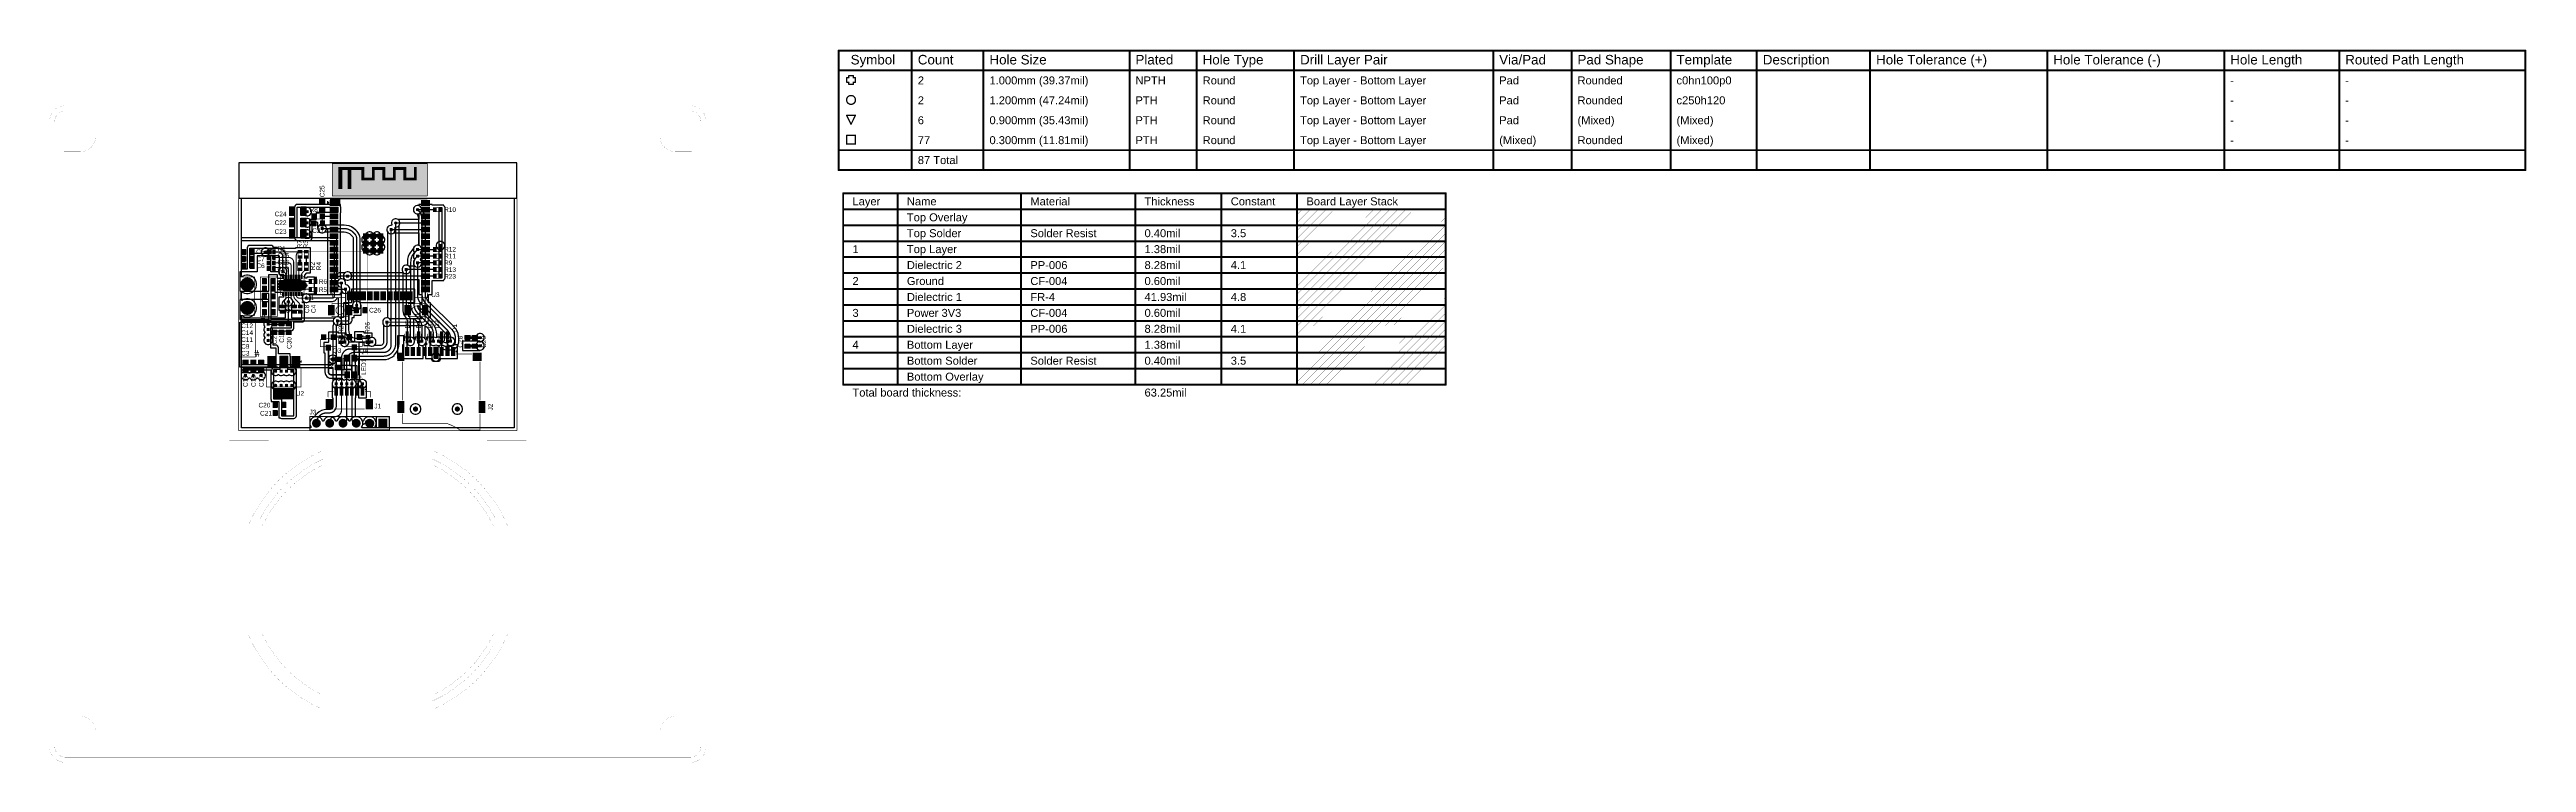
# Model space of a CAD drawing. Header units: inches. Extents: x -36 to 438, y -63 to 73.
import ezdxf

# ---------------------------------------------------------------- set-up
doc = ezdxf.new("R2010")
doc.units = ezdxf.units.IN
for name, color, linetype in [('Board Outline', 216, 'Continuous'), ('Bottom Layer', 5, 'Continuous'), ('Bottom Solder', 6, 'Continuous'), ('Drill Drawing', 1, 'Continuous'), ('Fabrication', 76, 'Continuous'), ('Ground', 16, 'Continuous'), ('Keep-Out Layer', 6, 'Continuous'), ('Multi-Layer', 9, 'Continuous'), ('Pad Holes', 156, 'Continuous'), ('Power 3V3', 76, 'Continuous'), ('Top Layer', 1, 'Continuous'), ('Top Overlay', 2, 'Continuous'), ('Top Paste', 8, 'Continuous'), ('Top Solder', 216, 'Continuous'), ('Via Holes', 16, 'Continuous')]:
    doc.layers.add(name, color=color, linetype=linetype)
doc.styles.add('Arial', font='', dxfattribs={"height": 0.2})
doc.styles.add('Arial_Bold', font='', dxfattribs={"height": 0.2})
doc.styles.get('Arial').set_extended_font_data('Arial')
doc.styles.get('Arial_Bold').set_extended_font_data('Arial', bold=True)

msp = doc.modelspace()

# ---------------------------------------------------------------- texts
at = {"layer": 'Drill Drawing', "style": 'Arial'}
for s, height, p in [('Symbol', 1.829, (117.06, 70.02)), ('Count', 1.829, (129.91, 70.02)), ('Hole Size', 1.829, (143.62, 70.02)), ('Plated', 1.829, (171.55, 70.02)), ('Hole Type', 1.829, (184.4, 70.02)), ('Drill Layer Pair', 1.8288, (203.04, 70.02)), ('Via/Pad', 1.829, (241.13, 70.02)), ('Pad Shape', 1.829, (256.11, 70.02)), ('Template', 1.829, (275.05, 70.02)), ('Description', 1.8288, (291.56, 70.02)), ('Hole Tolerance (+)', 1.8288, (313.24, 70.02)), ('Hole Tolerance (-)', 1.8288, (347.12, 70.02)), ('Hole Length', 1.8288, (380.99, 70.02)), ('Routed Path Length', 1.8288, (402.98, 70.02)), ('2', 1.52, (129.91, 66.21)), ('1.000mm (39.37mil)', 1.524, (143.62, 66.21)), ('NPTH', 1.524, (171.55, 66.21)), ('Round', 1.524, (184.4, 66.21)), ('Top Layer - Bottom Layer', 1.524, (203.04, 66.21)), ('Pad', 1.524, (241.13, 66.21)), ('Rounded', 1.524, (256.11, 66.21)), ('c0hn100p0', 1.524, (275.05, 66.21)), ('-', 1.52, (380.99, 66.21)), ('-', 1.52, (402.98, 66.21)), ('2', 1.52, (129.91, 62.4)), ('1.200mm (47.24mil)', 1.524, (143.62, 62.4)), ('PTH', 1.524, (171.55, 62.4)), ('Round', 1.524, (184.4, 62.4)), ('Top Layer - Bottom Layer', 1.524, (203.04, 62.4)), ('Pad', 1.524, (241.13, 62.4)), ('Rounded', 1.524, (256.11, 62.4)), ('c250h120', 1.524, (275.05, 62.4)), ('-', 1.52, (380.99, 62.4)), ('-', 1.52, (402.98, 62.4)), ('6', 1.52, (129.91, 58.59)), ('0.900mm (35.43mil)', 1.524, (143.62, 58.59)), ('PTH', 1.524, (171.55, 58.59)), ('Round', 1.524, (184.4, 58.59)), ('Top Layer - Bottom Layer', 1.524, (203.04, 58.59)), ('Pad', 1.524, (241.13, 58.59)), ('(Mixed)', 1.524, (256.11, 58.59)), ('(Mixed)', 1.524, (275.05, 58.59)), ('-', 1.52, (380.99, 58.59)), ('-', 1.52, (402.98, 58.59)), ('87 Total', 1.524, (129.91, 50.97)), ('77', 1.524, (129.91, 54.78)), ('0.300mm (11.81mil)', 1.524, (143.62, 54.78)), ('PTH', 1.524, (171.55, 54.78)), ('Round', 1.524, (184.4, 54.78)), ('Top Layer - Bottom Layer', 1.524, (203.04, 54.78)), ('(Mixed)', 1.524, (241.13, 54.78)), ('Rounded', 1.524, (256.11, 54.78)), ('(Mixed)', 1.524, (275.05, 54.78)), ('-', 1.52, (380.99, 54.78)), ('-', 1.52, (402.98, 54.78))]:
    msp.add_text(s, height=height, dxfattribs=at).set_placement(p)
at = {"layer": 'Fabrication', "style": 'Arial'}
for s, height, p in [('Layer', 1.524, (117.41, 43.08)), ('Name', 1.524, (127.82, 43.08)), ('Material', 1.524, (151.44, 43.08)), ('Thickness', 1.524, (173.28, 43.08)), ('Constant', 1.524, (189.78, 43.08)), ('Board Layer Stack', 1.524, (204.26, 43.08)), ('Top Overlay', 1.524, (127.82, 40.03)), ('Top Solder', 1.524, (127.82, 36.99)), ('Solder Resist', 1.524, (151.44, 36.99)), ('0.40mil', 1.524, (173.28, 36.99)), ('3.5', 1.524, (189.78, 36.99)), ('1', 1.52, (117.41, 33.94)), ('Top Layer', 1.524, (127.82, 33.94)), ('1.38mil', 1.524, (173.28, 33.94)), ('2', 1.52, (117.41, 27.84)), ('Ground', 1.524, (127.82, 27.84)), ('Dielectric 2', 1.524, (127.82, 30.89)), ('CF-004', 1.524, (151.44, 27.84)), ('PP-006', 1.524, (151.44, 30.89)), ('0.60mil', 1.524, (173.28, 27.84)), ('8.28mil', 1.524, (173.28, 30.89)), ('4.1', 1.524, (189.78, 30.89)), ('Dielectric 1', 1.524, (127.82, 24.79)), ('FR-4', 1.524, (151.44, 24.79)), ('41.93mil', 1.524, (173.28, 24.79)), ('4.8', 1.524, (189.78, 24.79)), ('3', 1.52, (117.41, 21.75)), ('Power 3V3', 1.524, (127.82, 21.75)), ('Dielectric 3', 1.524, (127.82, 18.7)), ('CF-004', 1.524, (151.44, 21.75)), ('PP-006', 1.524, (151.44, 18.7)), ('0.60mil', 1.524, (173.28, 21.75)), ('8.28mil', 1.524, (173.28, 18.7)), ('4.1', 1.524, (189.78, 18.7)), ('4', 1.52, (117.41, 15.65)), ('Bottom Layer', 1.524, (127.82, 15.65)), ('1.38mil', 1.524, (173.28, 15.65)), ('Bottom Solder', 1.524, (127.82, 12.6)), ('Bottom Overlay', 1.524, (127.82, 9.55)), ('Solder Resist', 1.524, (151.44, 12.6)), ('0.40mil', 1.524, (173.28, 12.6)), ('3.5', 1.524, (189.78, 12.6)), ('Total board thickness:', 1.524, (117.41, 6.51)), ('63.25mil', 1.524, (173.28, 6.51))]:
    msp.add_text(s, height=height, dxfattribs=at).set_placement(p)
at = {"layer": 'Top Overlay'}
for s, height, style, p in [('R8', 0.889, 'Arial', (13.53, 41.8)), ('R10', 0.889, 'Arial', (39.28, 41.82)), ('C24', 0.889, 'Arial', (6.86, 40.99)), ('C22', 0.889, 'Arial', (6.86, 39.31)), ('C23', 0.889, 'Arial', (6.86, 37.62)), ('C27', 0.889, 'Arial', (14.05, 37.8)), ('C5', 0.889, 'Arial', (3.33, 33.78)), ('C7', 0.889, 'Arial', (3.38, 32.38)), ('R12', 0.889, 'Arial', (39.28, 34.23)), ('R11', 0.889, 'Arial', (39.28, 32.93)), ('C6', 0.889, 'Arial', (3.38, 31.07)), ('R9', 0.889, 'Arial', (39.28, 31.64)), ('R13', 0.889, 'Arial', (39.28, 30.34)), ('R23', 0.889, 'Arial', (39.28, 29.05)), ('U1', 0.889, 'Arial', (12.83, 24.97)), ('U3', 0.889, 'Arial', (36.83, 25.54)), ('C12', 0.889, 'Arial', (0.46, 19.6)), ('C14', 0.889, 'Arial', (0.46, 18.28)), ('#', 1.27, 'Arial_Bold', (4.14, 20.92)), ('C26', 0.889, 'Arial', (24.94, 22.58)), ('C11', 0.889, 'Arial', (0.46, 16.97)), ('C9', 0.889, 'Arial', (0.46, 15.66)), ('C3', 0.889, 'Arial', (0.46, 14.34)), ('C20', 0.889, 'Arial', (3.78, 4.42)), ('U2', 0.889, 'Arial', (10.92, 6.67)), ('C21', 0.889, 'Arial', (4.08, 2.86)), ('J3', 0.889, 'Arial', (13.53, 3.09))]:
    msp.add_text(s, height=height, dxfattribs=dict(at, style=style)).set_placement(p)
at = {"layer": 'Top Overlay', "style": 'Arial'}
for s, rotation, p in [('C25', 90, (16.4, 44.61)), ('C15', 360, (7.4, 33.06)), ('R1', 360, (7.4, 34.35)), ('R7', 90, (12.1, 34.85)), ('R3', 90, (13.27, 34.85)), ('C16', 360, (7.4, 31.76)), ('C13', 360, (7.4, 30.47)), ('R2', 90, (14.57, 30.66)), ('R4', 90, (15.76, 30.66)), ('R6', 360, (15.31, 28.06)), ('C10', 90, (9.87, 22.48)), ('C8', 90, (13.47, 22.48)), ('C4', 90, (14.74, 22.48)), ('R5', 360, (15.31, 26.51)), ('R25', 90, (19.98, 18.48)), ('R26', 90, (25.07, 18.48)), ('D5', 90, (32.67, 19.51)), ('D4', 90, (34.87, 19.51)), ('D3', 90, (37.07, 19.51)), ('D2', 90, (38.39, 19.53)), ('D1', 90, (41.73, 18.79)), ('C2', 90, (7.27, 16.5)), ('C1', 90, (8.67, 16.79)), ('C30', 90, (10.1, 15.61)), ('Q3', 360, (17.98, 14.85)), ('Q4', 360, (23.08, 14.85)), ('C28', 90, (42.82, 15.86)), ('C29', 90, (47.32, 15.83)), ('C19', 90, (1.71, 8.34)), ('C18', 90, (3.26, 8.34)), ('C17', 90, (4.76, 8.34)), ('R24', 90, (18.1, 11.7)), ('LED1', 90, (24.35, 10.64)), ('J1', 360, (25.95, 4.23)), ('J2', 90, (48.61, 3.84))]:
    msp.add_text(s, height=0.889, rotation=rotation, dxfattribs=at).set_placement(p)
at = {"layer": 'Top Overlay', "style": 'Arial_Bold', "text_generation_flag": 2}
msp.add_text('#', height=1.27, rotation=360, dxfattribs=at).set_placement((3.97, 14.13))

# ---------------------------------------------------------------- hatches: boundary and pattern name
at = {"layer": 'Bottom Layer'}
h = msp.add_hatch(color=5, dxfattribs=at)
edge = h.paths.add_edge_path()
edge.add_arc((13.11, 41.87), 0.3, 0, 360)
h = msp.add_hatch(color=5, dxfattribs=at)
edge = h.paths.add_edge_path()
edge.add_arc((13.11, 39.72), 0.3, 0, 360)
h = msp.add_hatch(color=5, dxfattribs=at)
edge = h.paths.add_edge_path()
edge.add_arc((15.96, 38.64), 0.3, 0, 360)
h = msp.add_hatch(color=5, dxfattribs=at)
edge = h.paths.add_edge_path()
edge.add_arc((29.14, 38.44), 0.3, 0, 360)
h = msp.add_hatch(color=5, dxfattribs=at)
edge = h.paths.add_edge_path()
edge.add_arc((30.02, 39.7), 0.3, 0, 360)
h = msp.add_hatch(color=5, dxfattribs=at)
edge = h.paths.add_edge_path()
edge.add_arc((34.21, 42.25), 0.3, 0, 360)
h = msp.add_hatch(color=5, dxfattribs=at)
edge = h.paths.add_edge_path()
edge.add_arc((5.13, 34.16), 0.3, 0, 360)
h = msp.add_hatch(color=5, dxfattribs=at)
edge = h.paths.add_edge_path()
edge.add_arc((13.11, 37.58), 0.3, 0, 360)
h = msp.add_hatch(color=5, dxfattribs=at)
edge = h.paths.add_edge_path()
edge.add_arc((24.33, 36.5), 0.3, 0, 360)
h = msp.add_hatch(color=5, dxfattribs=at)
edge = h.paths.add_edge_path()
edge.add_arc((24.33, 35.1), 0.3, 0, 360)
h = msp.add_hatch(color=5, dxfattribs=at)
edge = h.paths.add_edge_path()
edge.add_arc((25.03, 37.2), 0.3, 0, 360)
h = msp.add_hatch(color=5, dxfattribs=at)
edge = h.paths.add_edge_path()
edge.add_arc((25.03, 35.8), 0.3, 0, 360)
h = msp.add_hatch(color=5, dxfattribs=at)
edge = h.paths.add_edge_path()
edge.add_arc((25.03, 34.4), 0.3, 0, 360)
h = msp.add_hatch(color=5, dxfattribs=at)
edge = h.paths.add_edge_path()
edge.add_arc((25.73, 36.5), 0.3, 0, 360)
h = msp.add_hatch(color=5, dxfattribs=at)
edge = h.paths.add_edge_path()
edge.add_arc((25.73, 35.1), 0.3, 0, 360)
h = msp.add_hatch(color=5, dxfattribs=at)
edge = h.paths.add_edge_path()
edge.add_arc((26.43, 37.2), 0.3, 0, 360)
h = msp.add_hatch(color=5, dxfattribs=at)
edge = h.paths.add_edge_path()
edge.add_arc((26.43, 35.8), 0.3, 0, 360)
h = msp.add_hatch(color=5, dxfattribs=at)
edge = h.paths.add_edge_path()
edge.add_arc((26.43, 34.4), 0.3, 0, 360)
h = msp.add_hatch(color=5, dxfattribs=at)
edge = h.paths.add_edge_path()
edge.add_arc((27.13, 36.5), 0.3, 0, 360)
h = msp.add_hatch(color=5, dxfattribs=at)
edge = h.paths.add_edge_path()
edge.add_arc((27.13, 35.1), 0.3, 0, 360)
h = msp.add_hatch(color=5, dxfattribs=at)
edge = h.paths.add_edge_path()
edge.add_arc((34.21, 34.63), 0.3, 0, 360)
h = msp.add_hatch(color=5, dxfattribs=at)
edge = h.paths.add_edge_path()
edge.add_arc((34.21, 33.36), 0.3, 0, 360)
h = msp.add_hatch(color=5, dxfattribs=at)
edge = h.paths.add_edge_path()
edge.add_arc((38.6, 35.38), 0.3, 0, 360)
h = msp.add_hatch(color=5, dxfattribs=at)
edge = h.paths.add_edge_path()
edge.add_arc((1.64, 27.95), 1.25, 0, 360)
h = msp.add_hatch(color=5, dxfattribs=at)
edge = h.paths.add_edge_path()
edge.add_arc((8.41, 30.38), 0.3, 0, 360)
h = msp.add_hatch(color=5, dxfattribs=at)
edge = h.paths.add_edge_path()
edge.add_arc((9.74, 28.55), 0.25, 0, 360)
h = msp.add_hatch(color=5, dxfattribs=at)
edge = h.paths.add_edge_path()
edge.add_arc((10.79, 28.55), 0.25, 0, 360)
h = msp.add_hatch(color=5, dxfattribs=at)
edge = h.paths.add_edge_path()
edge.add_arc((11.7, 32.43), 0.3, 0, 360)
h = msp.add_hatch(color=5, dxfattribs=at)
edge = h.paths.add_edge_path()
edge.add_arc((14.68, 29.12), 0.3, 0, 360)
h = msp.add_hatch(color=5, dxfattribs=at)
edge = h.paths.add_edge_path()
edge.add_arc((19.63, 28.22), 0.3, 0, 360)
h = msp.add_hatch(color=5, dxfattribs=at)
edge = h.paths.add_edge_path()
edge.add_arc((20.82, 29.55), 0.3, 0, 360)
h = msp.add_hatch(color=5, dxfattribs=at)
edge = h.paths.add_edge_path()
edge.add_arc((32.05, 30.82), 0.3, 0, 360)
h = msp.add_hatch(color=5, dxfattribs=at)
edge = h.paths.add_edge_path()
edge.add_arc((34.21, 32.09), 0.3, 0, 360)
h = msp.add_hatch(color=5, dxfattribs=at)
edge = h.paths.add_edge_path()
edge.add_arc((1.64, 23.45), 1.25, 0, 360)
h = msp.add_hatch(color=5, dxfattribs=at)
edge = h.paths.add_edge_path()
edge.add_arc((8.99, 27.77), 0.25, 0, 360)
h = msp.add_hatch(color=5, dxfattribs=at)
edge = h.paths.add_edge_path()
edge.add_arc((9.51, 24.66), 0.3, 0, 360)
h = msp.add_hatch(color=5, dxfattribs=at)
edge = h.paths.add_edge_path()
edge.add_arc((9.74, 27.77), 0.25, 0, 360)
h = msp.add_hatch(color=5, dxfattribs=at)
edge = h.paths.add_edge_path()
edge.add_arc((9.74, 27), 0.25, 0, 360)
h = msp.add_hatch(color=5, dxfattribs=at)
edge = h.paths.add_edge_path()
edge.add_arc((10.79, 27.77), 0.25, 0, 360)
h = msp.add_hatch(color=5, dxfattribs=at)
edge = h.paths.add_edge_path()
edge.add_arc((10.79, 27), 0.25, 0, 360)
h = msp.add_hatch(color=5, dxfattribs=at)
edge = h.paths.add_edge_path()
edge.add_arc((11.54, 27.77), 0.25, 0, 360)
h = msp.add_hatch(color=5, dxfattribs=at)
edge = h.paths.add_edge_path()
edge.add_arc((12.93, 25.33), 0.3, 0, 360)
h = msp.add_hatch(color=5, dxfattribs=at)
edge = h.paths.add_edge_path()
edge.add_arc((14.68, 26.4), 0.3, 0, 360)
h = msp.add_hatch(color=5, dxfattribs=at)
edge = h.paths.add_edge_path()
edge.add_arc((20.44, 27.04), 0.3, 0, 360)
h = msp.add_hatch(color=5, dxfattribs=at)
edge = h.paths.add_edge_path()
edge.add_arc((22.56, 23.93), 0.3, 0, 360)
h = msp.add_hatch(color=5, dxfattribs=at)
edge = h.paths.add_edge_path()
edge.add_arc((5.63, 20.35), 0.3, 0, 360)
h = msp.add_hatch(color=5, dxfattribs=at)
edge = h.paths.add_edge_path()
edge.add_arc((5.63, 19.32), 0.3, 0, 360)
h = msp.add_hatch(color=5, dxfattribs=at)
edge = h.paths.add_edge_path()
edge.add_arc((18.88, 20.96), 0.3, 0, 360)
h = msp.add_hatch(color=5, dxfattribs=at)
edge = h.paths.add_edge_path()
edge.add_arc((28.35, 20.73), 0.3, 0, 360)
h = msp.add_hatch(color=5, dxfattribs=at)
edge = h.paths.add_edge_path()
edge.add_arc((5.63, 18.28), 0.3, 0, 360)
h = msp.add_hatch(color=5, dxfattribs=at)
edge = h.paths.add_edge_path()
edge.add_arc((5.63, 17.25), 0.3, 0, 360)
h = msp.add_hatch(color=5, dxfattribs=at)
edge = h.paths.add_edge_path()
edge.add_arc((20.25, 16.92), 0.3, 0, 360)
h = msp.add_hatch(color=5, dxfattribs=at)
edge = h.paths.add_edge_path()
edge.add_arc((25.45, 16.97), 0.3, 0, 360)
h = msp.add_hatch(color=5, dxfattribs=at)
edge = h.paths.add_edge_path()
edge.add_arc((32.84, 17.07), 0.3, 0, 360)
h = msp.add_hatch(color=5, dxfattribs=at)
edge = h.paths.add_edge_path()
edge.add_arc((35.04, 17.07), 0.3, 0, 360)
h = msp.add_hatch(color=5, dxfattribs=at)
edge = h.paths.add_edge_path()
edge.add_arc((37.24, 17.07), 0.3, 0, 360)
h = msp.add_hatch(color=5, dxfattribs=at)
edge = h.paths.add_edge_path()
edge.add_arc((37.73, 14.08), 0.3, 0, 360)
h = msp.add_hatch(color=5, dxfattribs=at)
edge = h.paths.add_edge_path()
edge.add_arc((38.21, 17.07), 0.3, 0, 360)
h = msp.add_hatch(color=5, dxfattribs=at)
edge = h.paths.add_edge_path()
edge.add_arc((40.54, 17.07), 0.3, 0, 360)
h = msp.add_hatch(color=5, dxfattribs=at)
edge = h.paths.add_edge_path()
edge.add_arc((46.17, 17.77), 0.3, 0, 360)
h = msp.add_hatch(color=5, dxfattribs=at)
edge = h.paths.add_edge_path()
edge.add_arc((46.17, 16.21), 0.3, 0, 360)
h = msp.add_hatch(color=5, dxfattribs=at)
edge = h.paths.add_edge_path()
edge.add_arc((1.31, 10.55), 0.3, 0, 360)
h = msp.add_hatch(color=5, dxfattribs=at)
edge = h.paths.add_edge_path()
edge.add_arc((2.79, 10.51), 0.3, 0, 360)
h = msp.add_hatch(color=5, dxfattribs=at)
edge = h.paths.add_edge_path()
edge.add_arc((4.32, 10.55), 0.3, 0, 360)
h = msp.add_hatch(color=5, dxfattribs=at)
edge = h.paths.add_edge_path()
edge.add_arc((7.07, 11.36), 0.3, 0, 360)
h = msp.add_hatch(color=5, dxfattribs=at)
edge = h.paths.add_edge_path()
edge.add_arc((8.1, 11.36), 0.3, 0, 360)
h = msp.add_hatch(color=5, dxfattribs=at)
edge = h.paths.add_edge_path()
edge.add_arc((9.13, 11.36), 0.3, 0, 360)
h = msp.add_hatch(color=5, dxfattribs=at)
edge = h.paths.add_edge_path()
edge.add_arc((10.17, 11.36), 0.3, 0, 360)
h = msp.add_hatch(color=5, dxfattribs=at)
edge = h.paths.add_edge_path()
edge.add_arc((17.98, 13.64), 0.3, 0, 360)
h = msp.add_hatch(color=5, dxfattribs=at)
edge = h.paths.add_edge_path()
edge.add_arc((7.07, 8.66), 0.3, 0, 360)
h = msp.add_hatch(color=5, dxfattribs=at)
edge = h.paths.add_edge_path()
edge.add_arc((8.1, 8.66), 0.3, 0, 360)
h = msp.add_hatch(color=5, dxfattribs=at)
edge = h.paths.add_edge_path()
edge.add_arc((9.13, 8.66), 0.3, 0, 360)
h = msp.add_hatch(color=5, dxfattribs=at)
edge = h.paths.add_edge_path()
edge.add_arc((10.17, 8.66), 0.3, 0, 360)
h = msp.add_hatch(color=5, dxfattribs=at)
edge = h.paths.add_edge_path()
edge.add_arc((18.66, 8.94), 0.3, 0, 360)
h = msp.add_hatch(color=5, dxfattribs=at)
edge = h.paths.add_edge_path()
edge.add_arc((19.66, 8.94), 0.3, 0, 360)
h = msp.add_hatch(color=5, dxfattribs=at)
edge = h.paths.add_edge_path()
edge.add_arc((20.66, 8.94), 0.3, 0, 360)
h = msp.add_hatch(color=5, dxfattribs=at)
edge = h.paths.add_edge_path()
edge.add_arc((21.66, 8.94), 0.3, 0, 360)
h = msp.add_hatch(color=5, dxfattribs=at)
edge = h.paths.add_edge_path()
edge.add_arc((22.66, 8.94), 0.3, 0, 360)
h = msp.add_hatch(color=5, dxfattribs=at)
edge = h.paths.add_edge_path()
edge.add_arc((23.66, 8.94), 0.3, 0, 360)
h = msp.add_hatch(color=5, dxfattribs=at)
edge = h.paths.add_edge_path()
edge.add_arc((14.86, 1.4), 0.75, 0, 360)
h = msp.add_hatch(color=5, dxfattribs=at)
edge = h.paths.add_edge_path()
edge.add_arc((17.4, 1.4), 0.75, 0, 360)
h = msp.add_hatch(color=5, dxfattribs=at)
edge = h.paths.add_edge_path()
edge.add_arc((19.94, 1.4), 0.75, 0, 360)
h = msp.add_hatch(color=5, dxfattribs=at)
edge = h.paths.add_edge_path()
edge.add_arc((22.48, 1.4), 0.75, 0, 360)
h = msp.add_hatch(color=5, dxfattribs=at)
edge = h.paths.add_edge_path()
edge.add_arc((25.02, 1.4), 0.75, 0, 360)
msp.add_hatch(color=5, dxfattribs=at).paths.add_polyline_path([(28.31, 0.65), (26.81, 0.65), (26.81, 2.15), (28.31, 2.15)])
at = {"layer": 'Bottom Solder'}
h = msp.add_hatch(color=6, dxfattribs=at)
edge = h.paths.add_edge_path()
edge.add_arc((1.64, 27.95), 1.35, 0, 360)
h = msp.add_hatch(color=6, dxfattribs=at)
edge = h.paths.add_edge_path()
edge.add_arc((9.74, 28.55), 0.352, 0, 360)
h = msp.add_hatch(color=6, dxfattribs=at)
edge = h.paths.add_edge_path()
edge.add_arc((10.79, 28.55), 0.352, 0, 360)
h = msp.add_hatch(color=6, dxfattribs=at)
edge = h.paths.add_edge_path()
edge.add_arc((1.64, 23.45), 1.35, 0, 360)
h = msp.add_hatch(color=6, dxfattribs=at)
edge = h.paths.add_edge_path()
edge.add_arc((8.99, 27.77), 0.352, 0, 360)
h = msp.add_hatch(color=6, dxfattribs=at)
edge = h.paths.add_edge_path()
edge.add_arc((9.74, 27.77), 0.352, 0, 360)
h = msp.add_hatch(color=6, dxfattribs=at)
edge = h.paths.add_edge_path()
edge.add_arc((9.74, 27), 0.352, 0, 360)
h = msp.add_hatch(color=6, dxfattribs=at)
edge = h.paths.add_edge_path()
edge.add_arc((10.79, 27.77), 0.352, 0, 360)
h = msp.add_hatch(color=6, dxfattribs=at)
edge = h.paths.add_edge_path()
edge.add_arc((10.79, 27), 0.352, 0, 360)
h = msp.add_hatch(color=6, dxfattribs=at)
edge = h.paths.add_edge_path()
edge.add_arc((11.54, 27.77), 0.352, 0, 360)
h = msp.add_hatch(color=6, dxfattribs=at)
edge = h.paths.add_edge_path()
edge.add_arc((14.86, 1.4), 0.852, 0, 360)
h = msp.add_hatch(color=6, dxfattribs=at)
edge = h.paths.add_edge_path()
edge.add_arc((17.4, 1.4), 0.852, 0, 360)
h = msp.add_hatch(color=6, dxfattribs=at)
edge = h.paths.add_edge_path()
edge.add_arc((19.94, 1.4), 0.852, 0, 360)
h = msp.add_hatch(color=6, dxfattribs=at)
edge = h.paths.add_edge_path()
edge.add_arc((22.48, 1.4), 0.852, 0, 360)
h = msp.add_hatch(color=6, dxfattribs=at)
edge = h.paths.add_edge_path()
edge.add_arc((25.02, 1.4), 0.852, 0, 360)
msp.add_hatch(color=6, dxfattribs=at).paths.add_polyline_path([(28.41, 0.55), (26.71, 0.55), (26.71, 2.25), (28.41, 2.25)])
h = msp.add_hatch(color=6, dxfattribs=at)
edge = h.paths.add_edge_path()
edge.add_arc((33.82, 4.12), 0.102, 0, 360)
h = msp.add_hatch(color=6, dxfattribs=at)
edge = h.paths.add_edge_path()
edge.add_arc((41.82, 4.12), 0.102, 0, 360)
at = {"layer": 'Ground'}
h = msp.add_hatch(color=16, dxfattribs=at)
edge = h.paths.add_edge_path()
edge.add_arc((13.11, 41.87), 0.3, 0, 360)
h = msp.add_hatch(color=16, dxfattribs=at)
edge = h.paths.add_edge_path()
edge.add_arc((13.11, 39.72), 0.3, 0, 360)
h = msp.add_hatch(color=16, dxfattribs=at)
edge = h.paths.add_edge_path()
edge.add_arc((15.96, 38.64), 0.3, 0, 360)
h = msp.add_hatch(color=16, dxfattribs=at)
edge = h.paths.add_edge_path()
edge.add_arc((29.14, 38.44), 0.3, 0, 360)
h = msp.add_hatch(color=16, dxfattribs=at)
edge = h.paths.add_edge_path()
edge.add_arc((30.02, 39.7), 0.3, 0, 360)
h = msp.add_hatch(color=16, dxfattribs=at)
edge = h.paths.add_edge_path()
edge.add_arc((34.21, 42.25), 0.3, 0, 360)
h = msp.add_hatch(color=16, dxfattribs=at)
edge = h.paths.add_edge_path()
edge.add_arc((5.13, 34.16), 0.3, 0, 360)
h = msp.add_hatch(color=16, dxfattribs=at)
edge = h.paths.add_edge_path()
edge.add_arc((13.11, 37.58), 0.3, 0, 360)
h = msp.add_hatch(color=16, dxfattribs=at)
edge = h.paths.add_edge_path()
edge.add_arc((24.33, 36.5), 0.3, 0, 360)
h = msp.add_hatch(color=16, dxfattribs=at)
edge = h.paths.add_edge_path()
edge.add_arc((24.33, 35.1), 0.3, 0, 360)
h = msp.add_hatch(color=16, dxfattribs=at)
edge = h.paths.add_edge_path()
edge.add_arc((25.03, 37.2), 0.3, 0, 360)
h = msp.add_hatch(color=16, dxfattribs=at)
edge = h.paths.add_edge_path()
edge.add_arc((25.03, 35.8), 0.3, 0, 360)
h = msp.add_hatch(color=16, dxfattribs=at)
edge = h.paths.add_edge_path()
edge.add_arc((25.03, 34.4), 0.3, 0, 360)
h = msp.add_hatch(color=16, dxfattribs=at)
edge = h.paths.add_edge_path()
edge.add_arc((25.73, 36.5), 0.3, 0, 360)
h = msp.add_hatch(color=16, dxfattribs=at)
edge = h.paths.add_edge_path()
edge.add_arc((25.73, 35.1), 0.3, 0, 360)
h = msp.add_hatch(color=16, dxfattribs=at)
edge = h.paths.add_edge_path()
edge.add_arc((26.43, 37.2), 0.3, 0, 360)
h = msp.add_hatch(color=16, dxfattribs=at)
edge = h.paths.add_edge_path()
edge.add_arc((26.43, 35.8), 0.3, 0, 360)
h = msp.add_hatch(color=16, dxfattribs=at)
edge = h.paths.add_edge_path()
edge.add_arc((26.43, 34.4), 0.3, 0, 360)
h = msp.add_hatch(color=16, dxfattribs=at)
edge = h.paths.add_edge_path()
edge.add_arc((27.13, 36.5), 0.3, 0, 360)
h = msp.add_hatch(color=16, dxfattribs=at)
edge = h.paths.add_edge_path()
edge.add_arc((27.13, 35.1), 0.3, 0, 360)
h = msp.add_hatch(color=16, dxfattribs=at)
edge = h.paths.add_edge_path()
edge.add_arc((34.21, 34.63), 0.3, 0, 360)
h = msp.add_hatch(color=16, dxfattribs=at)
edge = h.paths.add_edge_path()
edge.add_arc((34.21, 33.36), 0.3, 0, 360)
h = msp.add_hatch(color=16, dxfattribs=at)
edge = h.paths.add_edge_path()
edge.add_arc((38.6, 35.38), 0.3, 0, 360)
h = msp.add_hatch(color=16, dxfattribs=at)
edge = h.paths.add_edge_path()
edge.add_arc((1.64, 27.95), 1.25, 0, 360)
h = msp.add_hatch(color=16, dxfattribs=at)
edge = h.paths.add_edge_path()
edge.add_arc((8.41, 30.38), 0.3, 0, 360)
h = msp.add_hatch(color=16, dxfattribs=at)
edge = h.paths.add_edge_path()
edge.add_arc((9.74, 28.55), 0.25, 0, 360)
h = msp.add_hatch(color=16, dxfattribs=at)
edge = h.paths.add_edge_path()
edge.add_arc((10.79, 28.55), 0.25, 0, 360)
h = msp.add_hatch(color=16, dxfattribs=at)
edge = h.paths.add_edge_path()
edge.add_arc((11.7, 32.43), 0.3, 0, 360)
h = msp.add_hatch(color=16, dxfattribs=at)
edge = h.paths.add_edge_path()
edge.add_arc((14.68, 29.12), 0.3, 0, 360)
h = msp.add_hatch(color=16, dxfattribs=at)
edge = h.paths.add_edge_path()
edge.add_arc((19.63, 28.22), 0.3, 0, 360)
h = msp.add_hatch(color=16, dxfattribs=at)
edge = h.paths.add_edge_path()
edge.add_arc((20.82, 29.55), 0.3, 0, 360)
h = msp.add_hatch(color=16, dxfattribs=at)
edge = h.paths.add_edge_path()
edge.add_arc((32.05, 30.82), 0.3, 0, 360)
h = msp.add_hatch(color=16, dxfattribs=at)
edge = h.paths.add_edge_path()
edge.add_arc((34.21, 32.09), 0.3, 0, 360)
h = msp.add_hatch(color=16, dxfattribs=at)
edge = h.paths.add_edge_path()
edge.add_arc((1.64, 23.45), 1.25, 0, 360)
h = msp.add_hatch(color=16, dxfattribs=at)
edge = h.paths.add_edge_path()
edge.add_arc((8.99, 27.77), 0.25, 0, 360)
h = msp.add_hatch(color=16, dxfattribs=at)
edge = h.paths.add_edge_path()
edge.add_arc((9.51, 24.66), 0.3, 0, 360)
h = msp.add_hatch(color=16, dxfattribs=at)
edge = h.paths.add_edge_path()
edge.add_arc((9.74, 27.77), 0.25, 0, 360)
h = msp.add_hatch(color=16, dxfattribs=at)
edge = h.paths.add_edge_path()
edge.add_arc((9.74, 27), 0.25, 0, 360)
h = msp.add_hatch(color=16, dxfattribs=at)
edge = h.paths.add_edge_path()
edge.add_arc((10.79, 27.77), 0.25, 0, 360)
h = msp.add_hatch(color=16, dxfattribs=at)
edge = h.paths.add_edge_path()
edge.add_arc((10.79, 27), 0.25, 0, 360)
h = msp.add_hatch(color=16, dxfattribs=at)
edge = h.paths.add_edge_path()
edge.add_arc((11.54, 27.77), 0.25, 0, 360)
h = msp.add_hatch(color=16, dxfattribs=at)
edge = h.paths.add_edge_path()
edge.add_arc((12.93, 25.33), 0.3, 0, 360)
h = msp.add_hatch(color=16, dxfattribs=at)
edge = h.paths.add_edge_path()
edge.add_arc((14.68, 26.4), 0.3, 0, 360)
h = msp.add_hatch(color=16, dxfattribs=at)
edge = h.paths.add_edge_path()
edge.add_arc((20.44, 27.04), 0.3, 0, 360)
h = msp.add_hatch(color=16, dxfattribs=at)
edge = h.paths.add_edge_path()
edge.add_arc((22.56, 23.93), 0.3, 0, 360)
h = msp.add_hatch(color=16, dxfattribs=at)
edge = h.paths.add_edge_path()
edge.add_arc((5.63, 20.35), 0.3, 0, 360)
h = msp.add_hatch(color=16, dxfattribs=at)
edge = h.paths.add_edge_path()
edge.add_arc((5.63, 19.32), 0.3, 0, 360)
h = msp.add_hatch(color=16, dxfattribs=at)
edge = h.paths.add_edge_path()
edge.add_arc((18.88, 20.96), 0.3, 0, 360)
h = msp.add_hatch(color=16, dxfattribs=at)
edge = h.paths.add_edge_path()
edge.add_arc((28.35, 20.73), 0.3, 0, 360)
h = msp.add_hatch(color=16, dxfattribs=at)
edge = h.paths.add_edge_path()
edge.add_arc((5.63, 18.28), 0.3, 0, 360)
h = msp.add_hatch(color=16, dxfattribs=at)
edge = h.paths.add_edge_path()
edge.add_arc((5.63, 17.25), 0.3, 0, 360)
h = msp.add_hatch(color=16, dxfattribs=at)
edge = h.paths.add_edge_path()
edge.add_arc((20.25, 16.92), 0.3, 0, 360)
h = msp.add_hatch(color=16, dxfattribs=at)
edge = h.paths.add_edge_path()
edge.add_arc((25.45, 16.97), 0.3, 0, 360)
h = msp.add_hatch(color=16, dxfattribs=at)
edge = h.paths.add_edge_path()
edge.add_arc((32.84, 17.07), 0.3, 0, 360)
h = msp.add_hatch(color=16, dxfattribs=at)
edge = h.paths.add_edge_path()
edge.add_arc((35.04, 17.07), 0.3, 0, 360)
h = msp.add_hatch(color=16, dxfattribs=at)
edge = h.paths.add_edge_path()
edge.add_arc((37.24, 17.07), 0.3, 0, 360)
h = msp.add_hatch(color=16, dxfattribs=at)
edge = h.paths.add_edge_path()
edge.add_arc((37.73, 14.08), 0.3, 0, 360)
h = msp.add_hatch(color=16, dxfattribs=at)
edge = h.paths.add_edge_path()
edge.add_arc((38.21, 17.07), 0.3, 0, 360)
h = msp.add_hatch(color=16, dxfattribs=at)
edge = h.paths.add_edge_path()
edge.add_arc((40.54, 17.07), 0.3, 0, 360)
h = msp.add_hatch(color=16, dxfattribs=at)
edge = h.paths.add_edge_path()
edge.add_arc((46.17, 17.77), 0.3, 0, 360)
h = msp.add_hatch(color=16, dxfattribs=at)
edge = h.paths.add_edge_path()
edge.add_arc((46.17, 16.21), 0.3, 0, 360)
h = msp.add_hatch(color=16, dxfattribs=at)
edge = h.paths.add_edge_path()
edge.add_arc((1.31, 10.55), 0.3, 0, 360)
h = msp.add_hatch(color=16, dxfattribs=at)
edge = h.paths.add_edge_path()
edge.add_arc((2.79, 10.51), 0.3, 0, 360)
h = msp.add_hatch(color=16, dxfattribs=at)
edge = h.paths.add_edge_path()
edge.add_arc((4.32, 10.55), 0.3, 0, 360)
h = msp.add_hatch(color=16, dxfattribs=at)
edge = h.paths.add_edge_path()
edge.add_arc((7.07, 11.36), 0.3, 0, 360)
h = msp.add_hatch(color=16, dxfattribs=at)
edge = h.paths.add_edge_path()
edge.add_arc((8.1, 11.36), 0.3, 0, 360)
h = msp.add_hatch(color=16, dxfattribs=at)
edge = h.paths.add_edge_path()
edge.add_arc((9.13, 11.36), 0.3, 0, 360)
h = msp.add_hatch(color=16, dxfattribs=at)
edge = h.paths.add_edge_path()
edge.add_arc((10.17, 11.36), 0.3, 0, 360)
h = msp.add_hatch(color=16, dxfattribs=at)
edge = h.paths.add_edge_path()
edge.add_arc((17.98, 13.64), 0.3, 0, 360)
h = msp.add_hatch(color=16, dxfattribs=at)
edge = h.paths.add_edge_path()
edge.add_arc((7.07, 8.66), 0.3, 0, 360)
h = msp.add_hatch(color=16, dxfattribs=at)
edge = h.paths.add_edge_path()
edge.add_arc((8.1, 8.66), 0.3, 0, 360)
h = msp.add_hatch(color=16, dxfattribs=at)
edge = h.paths.add_edge_path()
edge.add_arc((9.13, 8.66), 0.3, 0, 360)
h = msp.add_hatch(color=16, dxfattribs=at)
edge = h.paths.add_edge_path()
edge.add_arc((10.17, 8.66), 0.3, 0, 360)
h = msp.add_hatch(color=16, dxfattribs=at)
edge = h.paths.add_edge_path()
edge.add_arc((18.66, 8.94), 0.3, 0, 360)
h = msp.add_hatch(color=16, dxfattribs=at)
edge = h.paths.add_edge_path()
edge.add_arc((19.66, 8.94), 0.3, 0, 360)
h = msp.add_hatch(color=16, dxfattribs=at)
edge = h.paths.add_edge_path()
edge.add_arc((20.66, 8.94), 0.3, 0, 360)
h = msp.add_hatch(color=16, dxfattribs=at)
edge = h.paths.add_edge_path()
edge.add_arc((21.66, 8.94), 0.3, 0, 360)
h = msp.add_hatch(color=16, dxfattribs=at)
edge = h.paths.add_edge_path()
edge.add_arc((22.66, 8.94), 0.3, 0, 360)
h = msp.add_hatch(color=16, dxfattribs=at)
edge = h.paths.add_edge_path()
edge.add_arc((23.66, 8.94), 0.3, 0, 360)
h = msp.add_hatch(color=16, dxfattribs=at)
edge = h.paths.add_edge_path()
edge.add_arc((14.86, 1.4), 0.75, 0, 360)
h = msp.add_hatch(color=16, dxfattribs=at)
edge = h.paths.add_edge_path()
edge.add_arc((17.4, 1.4), 0.75, 0, 360)
h = msp.add_hatch(color=16, dxfattribs=at)
edge = h.paths.add_edge_path()
edge.add_arc((19.94, 1.4), 0.75, 0, 360)
h = msp.add_hatch(color=16, dxfattribs=at)
edge = h.paths.add_edge_path()
edge.add_arc((22.48, 1.4), 0.75, 0, 360)
h = msp.add_hatch(color=16, dxfattribs=at)
edge = h.paths.add_edge_path()
edge.add_arc((25.02, 1.4), 0.75, 0, 360)
msp.add_hatch(color=16, dxfattribs=at).paths.add_polyline_path([(28.31, 0.65), (26.81, 0.65), (26.81, 2.15), (28.31, 2.15)])
at = {"layer": 'Keep-Out Layer'}
msp.add_hatch(color=6, dxfattribs=at).paths.add_polyline_path([(17.94, 44.93), (36.02, 44.93), (36.02, 51.02), (17.94, 51.02)])
at = {"layer": 'Multi-Layer'}
h = msp.add_hatch(color=9, dxfattribs=at)
edge = h.paths.add_edge_path()
edge.add_arc((24.33, 36.5), 0.3, 0, 360)
h = msp.add_hatch(color=9, dxfattribs=at)
edge = h.paths.add_edge_path()
edge.add_arc((24.33, 35.1), 0.3, 0, 360)
h = msp.add_hatch(color=9, dxfattribs=at)
edge = h.paths.add_edge_path()
edge.add_arc((25.03, 37.2), 0.3, 0, 360)
h = msp.add_hatch(color=9, dxfattribs=at)
edge = h.paths.add_edge_path()
edge.add_arc((25.03, 35.8), 0.3, 0, 360)
h = msp.add_hatch(color=9, dxfattribs=at)
edge = h.paths.add_edge_path()
edge.add_arc((25.03, 34.4), 0.3, 0, 360)
h = msp.add_hatch(color=9, dxfattribs=at)
edge = h.paths.add_edge_path()
edge.add_arc((25.73, 36.5), 0.3, 0, 360)
h = msp.add_hatch(color=9, dxfattribs=at)
edge = h.paths.add_edge_path()
edge.add_arc((25.73, 35.1), 0.3, 0, 360)
h = msp.add_hatch(color=9, dxfattribs=at)
edge = h.paths.add_edge_path()
edge.add_arc((26.43, 37.2), 0.3, 0, 360)
h = msp.add_hatch(color=9, dxfattribs=at)
edge = h.paths.add_edge_path()
edge.add_arc((26.43, 35.8), 0.3, 0, 360)
h = msp.add_hatch(color=9, dxfattribs=at)
edge = h.paths.add_edge_path()
edge.add_arc((26.43, 34.4), 0.3, 0, 360)
h = msp.add_hatch(color=9, dxfattribs=at)
edge = h.paths.add_edge_path()
edge.add_arc((27.13, 36.5), 0.3, 0, 360)
h = msp.add_hatch(color=9, dxfattribs=at)
edge = h.paths.add_edge_path()
edge.add_arc((27.13, 35.1), 0.3, 0, 360)
h = msp.add_hatch(color=9, dxfattribs=at)
edge = h.paths.add_edge_path()
edge.add_arc((1.64, 27.95), 1.25, 0, 360)
h = msp.add_hatch(color=9, dxfattribs=at)
edge = h.paths.add_edge_path()
edge.add_arc((9.74, 28.55), 0.25, 0, 360)
h = msp.add_hatch(color=9, dxfattribs=at)
edge = h.paths.add_edge_path()
edge.add_arc((10.79, 28.55), 0.25, 0, 360)
h = msp.add_hatch(color=9, dxfattribs=at)
edge = h.paths.add_edge_path()
edge.add_arc((1.64, 23.45), 1.25, 0, 360)
h = msp.add_hatch(color=9, dxfattribs=at)
edge = h.paths.add_edge_path()
edge.add_arc((8.99, 27.77), 0.25, 0, 360)
h = msp.add_hatch(color=9, dxfattribs=at)
edge = h.paths.add_edge_path()
edge.add_arc((9.74, 27.77), 0.25, 0, 360)
h = msp.add_hatch(color=9, dxfattribs=at)
edge = h.paths.add_edge_path()
edge.add_arc((9.74, 27), 0.25, 0, 360)
h = msp.add_hatch(color=9, dxfattribs=at)
edge = h.paths.add_edge_path()
edge.add_arc((10.79, 27.77), 0.25, 0, 360)
h = msp.add_hatch(color=9, dxfattribs=at)
edge = h.paths.add_edge_path()
edge.add_arc((10.79, 27), 0.25, 0, 360)
h = msp.add_hatch(color=9, dxfattribs=at)
edge = h.paths.add_edge_path()
edge.add_arc((11.54, 27.77), 0.25, 0, 360)
h = msp.add_hatch(color=9, dxfattribs=at)
edge = h.paths.add_edge_path()
edge.add_arc((14.86, 1.4), 0.75, 0, 360)
h = msp.add_hatch(color=9, dxfattribs=at)
edge = h.paths.add_edge_path()
edge.add_arc((17.4, 1.4), 0.75, 0, 360)
h = msp.add_hatch(color=9, dxfattribs=at)
edge = h.paths.add_edge_path()
edge.add_arc((19.94, 1.4), 0.75, 0, 360)
h = msp.add_hatch(color=9, dxfattribs=at)
edge = h.paths.add_edge_path()
edge.add_arc((22.48, 1.4), 0.75, 0, 360)
h = msp.add_hatch(color=9, dxfattribs=at)
edge = h.paths.add_edge_path()
edge.add_arc((25.02, 1.4), 0.75, 0, 360)
msp.add_hatch(color=9, dxfattribs=at).paths.add_polyline_path([(28.31, 0.65), (26.81, 0.65), (26.81, 2.15), (28.31, 2.15)])
at = {"layer": 'Pad Holes'}
h = msp.add_hatch(color=7, dxfattribs=at)
edge = h.paths.add_edge_path()
edge.add_arc((24.33, 36.5), 0.15, 0, 360)
h = msp.add_hatch(color=7, dxfattribs=at)
edge = h.paths.add_edge_path()
edge.add_arc((24.33, 35.1), 0.15, 0, 360)
h = msp.add_hatch(color=7, dxfattribs=at)
edge = h.paths.add_edge_path()
edge.add_arc((25.03, 37.2), 0.15, 0, 360)
h = msp.add_hatch(color=7, dxfattribs=at)
edge = h.paths.add_edge_path()
edge.add_arc((25.03, 35.8), 0.15, 0, 360)
h = msp.add_hatch(color=7, dxfattribs=at)
edge = h.paths.add_edge_path()
edge.add_arc((25.03, 34.4), 0.15, 0, 360)
h = msp.add_hatch(color=7, dxfattribs=at)
edge = h.paths.add_edge_path()
edge.add_arc((25.73, 36.5), 0.15, 0, 360)
h = msp.add_hatch(color=7, dxfattribs=at)
edge = h.paths.add_edge_path()
edge.add_arc((25.73, 35.1), 0.15, 0, 360)
h = msp.add_hatch(color=7, dxfattribs=at)
edge = h.paths.add_edge_path()
edge.add_arc((26.43, 37.2), 0.15, 0, 360)
h = msp.add_hatch(color=7, dxfattribs=at)
edge = h.paths.add_edge_path()
edge.add_arc((26.43, 35.8), 0.15, 0, 360)
h = msp.add_hatch(color=7, dxfattribs=at)
edge = h.paths.add_edge_path()
edge.add_arc((26.43, 34.4), 0.15, 0, 360)
h = msp.add_hatch(color=7, dxfattribs=at)
edge = h.paths.add_edge_path()
edge.add_arc((27.13, 36.5), 0.15, 0, 360)
h = msp.add_hatch(color=7, dxfattribs=at)
edge = h.paths.add_edge_path()
edge.add_arc((27.13, 35.1), 0.15, 0, 360)
h = msp.add_hatch(color=7, dxfattribs=at)
edge = h.paths.add_edge_path()
edge.add_arc((1.64, 27.95), 0.6, 0, 360)
h = msp.add_hatch(color=7, dxfattribs=at)
edge = h.paths.add_edge_path()
edge.add_arc((9.74, 28.55), 0.15, 0, 360)
h = msp.add_hatch(color=7, dxfattribs=at)
edge = h.paths.add_edge_path()
edge.add_arc((10.79, 28.55), 0.15, 0, 360)
h = msp.add_hatch(color=7, dxfattribs=at)
edge = h.paths.add_edge_path()
edge.add_arc((1.64, 23.45), 0.6, 0, 360)
h = msp.add_hatch(color=7, dxfattribs=at)
edge = h.paths.add_edge_path()
edge.add_arc((8.99, 27.77), 0.15, 0, 360)
h = msp.add_hatch(color=7, dxfattribs=at)
edge = h.paths.add_edge_path()
edge.add_arc((9.74, 27.77), 0.15, 0, 360)
h = msp.add_hatch(color=7, dxfattribs=at)
edge = h.paths.add_edge_path()
edge.add_arc((9.74, 27), 0.15, 0, 360)
h = msp.add_hatch(color=7, dxfattribs=at)
edge = h.paths.add_edge_path()
edge.add_arc((10.79, 27.77), 0.15, 0, 360)
h = msp.add_hatch(color=7, dxfattribs=at)
edge = h.paths.add_edge_path()
edge.add_arc((10.79, 27), 0.15, 0, 360)
h = msp.add_hatch(color=7, dxfattribs=at)
edge = h.paths.add_edge_path()
edge.add_arc((11.54, 27.77), 0.15, 0, 360)
h = msp.add_hatch(color=7, dxfattribs=at)
edge = h.paths.add_edge_path()
edge.add_arc((14.86, 1.4), 0.45, 0, 360)
h = msp.add_hatch(color=7, dxfattribs=at)
edge = h.paths.add_edge_path()
edge.add_arc((17.4, 1.4), 0.45, 0, 360)
h = msp.add_hatch(color=7, dxfattribs=at)
edge = h.paths.add_edge_path()
edge.add_arc((19.94, 1.4), 0.45, 0, 360)
h = msp.add_hatch(color=7, dxfattribs=at)
edge = h.paths.add_edge_path()
edge.add_arc((22.48, 1.4), 0.45, 0, 360)
h = msp.add_hatch(color=7, dxfattribs=at)
edge = h.paths.add_edge_path()
edge.add_arc((25.02, 1.4), 0.45, 0, 360)
h = msp.add_hatch(color=7, dxfattribs=at)
edge = h.paths.add_edge_path()
edge.add_arc((27.56, 1.4), 0.45, 0, 360)
h = msp.add_hatch(color=7, dxfattribs=at)
edge = h.paths.add_edge_path()
edge.add_arc((33.82, 4.12), 0.5, 0, 360)
h = msp.add_hatch(color=7, dxfattribs=at)
edge = h.paths.add_edge_path()
edge.add_arc((41.82, 4.12), 0.5, 0, 360)
at = {"layer": 'Power 3V3'}
h = msp.add_hatch(color=76, dxfattribs=at)
edge = h.paths.add_edge_path()
edge.add_arc((13.11, 41.87), 0.3, 0, 360)
h = msp.add_hatch(color=76, dxfattribs=at)
edge = h.paths.add_edge_path()
edge.add_arc((13.11, 39.72), 0.3, 0, 360)
h = msp.add_hatch(color=76, dxfattribs=at)
edge = h.paths.add_edge_path()
edge.add_arc((15.96, 38.64), 0.3, 0, 360)
h = msp.add_hatch(color=76, dxfattribs=at)
edge = h.paths.add_edge_path()
edge.add_arc((29.14, 38.44), 0.3, 0, 360)
h = msp.add_hatch(color=76, dxfattribs=at)
edge = h.paths.add_edge_path()
edge.add_arc((30.02, 39.7), 0.3, 0, 360)
h = msp.add_hatch(color=76, dxfattribs=at)
edge = h.paths.add_edge_path()
edge.add_arc((34.21, 42.25), 0.3, 0, 360)
h = msp.add_hatch(color=76, dxfattribs=at)
edge = h.paths.add_edge_path()
edge.add_arc((5.13, 34.16), 0.3, 0, 360)
h = msp.add_hatch(color=76, dxfattribs=at)
edge = h.paths.add_edge_path()
edge.add_arc((13.11, 37.58), 0.3, 0, 360)
h = msp.add_hatch(color=76, dxfattribs=at)
edge = h.paths.add_edge_path()
edge.add_arc((24.33, 36.5), 0.3, 0, 360)
h = msp.add_hatch(color=76, dxfattribs=at)
edge = h.paths.add_edge_path()
edge.add_arc((24.33, 35.1), 0.3, 0, 360)
h = msp.add_hatch(color=76, dxfattribs=at)
edge = h.paths.add_edge_path()
edge.add_arc((25.03, 37.2), 0.3, 0, 360)
h = msp.add_hatch(color=76, dxfattribs=at)
edge = h.paths.add_edge_path()
edge.add_arc((25.03, 35.8), 0.3, 0, 360)
h = msp.add_hatch(color=76, dxfattribs=at)
edge = h.paths.add_edge_path()
edge.add_arc((25.03, 34.4), 0.3, 0, 360)
h = msp.add_hatch(color=76, dxfattribs=at)
edge = h.paths.add_edge_path()
edge.add_arc((25.73, 36.5), 0.3, 0, 360)
h = msp.add_hatch(color=76, dxfattribs=at)
edge = h.paths.add_edge_path()
edge.add_arc((25.73, 35.1), 0.3, 0, 360)
h = msp.add_hatch(color=76, dxfattribs=at)
edge = h.paths.add_edge_path()
edge.add_arc((26.43, 37.2), 0.3, 0, 360)
h = msp.add_hatch(color=76, dxfattribs=at)
edge = h.paths.add_edge_path()
edge.add_arc((26.43, 35.8), 0.3, 0, 360)
h = msp.add_hatch(color=76, dxfattribs=at)
edge = h.paths.add_edge_path()
edge.add_arc((26.43, 34.4), 0.3, 0, 360)
h = msp.add_hatch(color=76, dxfattribs=at)
edge = h.paths.add_edge_path()
edge.add_arc((27.13, 36.5), 0.3, 0, 360)
h = msp.add_hatch(color=76, dxfattribs=at)
edge = h.paths.add_edge_path()
edge.add_arc((27.13, 35.1), 0.3, 0, 360)
h = msp.add_hatch(color=76, dxfattribs=at)
edge = h.paths.add_edge_path()
edge.add_arc((34.21, 34.63), 0.3, 0, 360)
h = msp.add_hatch(color=76, dxfattribs=at)
edge = h.paths.add_edge_path()
edge.add_arc((34.21, 33.36), 0.3, 0, 360)
h = msp.add_hatch(color=76, dxfattribs=at)
edge = h.paths.add_edge_path()
edge.add_arc((38.6, 35.38), 0.3, 0, 360)
h = msp.add_hatch(color=76, dxfattribs=at)
edge = h.paths.add_edge_path()
edge.add_arc((1.64, 27.95), 1.25, 0, 360)
h = msp.add_hatch(color=76, dxfattribs=at)
edge = h.paths.add_edge_path()
edge.add_arc((8.41, 30.38), 0.3, 0, 360)
h = msp.add_hatch(color=76, dxfattribs=at)
edge = h.paths.add_edge_path()
edge.add_arc((9.74, 28.55), 0.25, 0, 360)
h = msp.add_hatch(color=76, dxfattribs=at)
edge = h.paths.add_edge_path()
edge.add_arc((10.79, 28.55), 0.25, 0, 360)
h = msp.add_hatch(color=76, dxfattribs=at)
edge = h.paths.add_edge_path()
edge.add_arc((11.7, 32.43), 0.3, 0, 360)
h = msp.add_hatch(color=76, dxfattribs=at)
edge = h.paths.add_edge_path()
edge.add_arc((14.68, 29.12), 0.3, 0, 360)
h = msp.add_hatch(color=76, dxfattribs=at)
edge = h.paths.add_edge_path()
edge.add_arc((19.63, 28.22), 0.3, 0, 360)
h = msp.add_hatch(color=76, dxfattribs=at)
edge = h.paths.add_edge_path()
edge.add_arc((20.82, 29.55), 0.3, 0, 360)
h = msp.add_hatch(color=76, dxfattribs=at)
edge = h.paths.add_edge_path()
edge.add_arc((32.05, 30.82), 0.3, 0, 360)
h = msp.add_hatch(color=76, dxfattribs=at)
edge = h.paths.add_edge_path()
edge.add_arc((34.21, 32.09), 0.3, 0, 360)
h = msp.add_hatch(color=76, dxfattribs=at)
edge = h.paths.add_edge_path()
edge.add_arc((1.64, 23.45), 1.25, 0, 360)
h = msp.add_hatch(color=76, dxfattribs=at)
edge = h.paths.add_edge_path()
edge.add_arc((8.99, 27.77), 0.25, 0, 360)
h = msp.add_hatch(color=76, dxfattribs=at)
edge = h.paths.add_edge_path()
edge.add_arc((9.51, 24.66), 0.3, 0, 360)
h = msp.add_hatch(color=76, dxfattribs=at)
edge = h.paths.add_edge_path()
edge.add_arc((9.74, 27.77), 0.25, 0, 360)
h = msp.add_hatch(color=76, dxfattribs=at)
edge = h.paths.add_edge_path()
edge.add_arc((9.74, 27), 0.25, 0, 360)
h = msp.add_hatch(color=76, dxfattribs=at)
edge = h.paths.add_edge_path()
edge.add_arc((10.79, 27.77), 0.25, 0, 360)
h = msp.add_hatch(color=76, dxfattribs=at)
edge = h.paths.add_edge_path()
edge.add_arc((10.79, 27), 0.25, 0, 360)
h = msp.add_hatch(color=76, dxfattribs=at)
edge = h.paths.add_edge_path()
edge.add_arc((11.54, 27.77), 0.25, 0, 360)
h = msp.add_hatch(color=76, dxfattribs=at)
edge = h.paths.add_edge_path()
edge.add_arc((12.93, 25.33), 0.3, 0, 360)
h = msp.add_hatch(color=76, dxfattribs=at)
edge = h.paths.add_edge_path()
edge.add_arc((14.68, 26.4), 0.3, 0, 360)
h = msp.add_hatch(color=76, dxfattribs=at)
edge = h.paths.add_edge_path()
edge.add_arc((20.44, 27.04), 0.3, 0, 360)
h = msp.add_hatch(color=76, dxfattribs=at)
edge = h.paths.add_edge_path()
edge.add_arc((22.56, 23.93), 0.3, 0, 360)
h = msp.add_hatch(color=76, dxfattribs=at)
edge = h.paths.add_edge_path()
edge.add_arc((5.63, 20.35), 0.3, 0, 360)
h = msp.add_hatch(color=76, dxfattribs=at)
edge = h.paths.add_edge_path()
edge.add_arc((5.63, 19.32), 0.3, 0, 360)
h = msp.add_hatch(color=76, dxfattribs=at)
edge = h.paths.add_edge_path()
edge.add_arc((18.88, 20.96), 0.3, 0, 360)
h = msp.add_hatch(color=76, dxfattribs=at)
edge = h.paths.add_edge_path()
edge.add_arc((28.35, 20.73), 0.3, 0, 360)
h = msp.add_hatch(color=76, dxfattribs=at)
edge = h.paths.add_edge_path()
edge.add_arc((5.63, 18.28), 0.3, 0, 360)
h = msp.add_hatch(color=76, dxfattribs=at)
edge = h.paths.add_edge_path()
edge.add_arc((5.63, 17.25), 0.3, 0, 360)
h = msp.add_hatch(color=76, dxfattribs=at)
edge = h.paths.add_edge_path()
edge.add_arc((20.25, 16.92), 0.3, 0, 360)
h = msp.add_hatch(color=76, dxfattribs=at)
edge = h.paths.add_edge_path()
edge.add_arc((25.45, 16.97), 0.3, 0, 360)
h = msp.add_hatch(color=76, dxfattribs=at)
edge = h.paths.add_edge_path()
edge.add_arc((32.84, 17.07), 0.3, 0, 360)
h = msp.add_hatch(color=76, dxfattribs=at)
edge = h.paths.add_edge_path()
edge.add_arc((35.04, 17.07), 0.3, 0, 360)
h = msp.add_hatch(color=76, dxfattribs=at)
edge = h.paths.add_edge_path()
edge.add_arc((37.24, 17.07), 0.3, 0, 360)
h = msp.add_hatch(color=76, dxfattribs=at)
edge = h.paths.add_edge_path()
edge.add_arc((37.73, 14.08), 0.3, 0, 360)
h = msp.add_hatch(color=76, dxfattribs=at)
edge = h.paths.add_edge_path()
edge.add_arc((38.21, 17.07), 0.3, 0, 360)
h = msp.add_hatch(color=76, dxfattribs=at)
edge = h.paths.add_edge_path()
edge.add_arc((40.54, 17.07), 0.3, 0, 360)
h = msp.add_hatch(color=76, dxfattribs=at)
edge = h.paths.add_edge_path()
edge.add_arc((46.17, 17.77), 0.3, 0, 360)
h = msp.add_hatch(color=76, dxfattribs=at)
edge = h.paths.add_edge_path()
edge.add_arc((46.17, 16.21), 0.3, 0, 360)
h = msp.add_hatch(color=76, dxfattribs=at)
edge = h.paths.add_edge_path()
edge.add_arc((1.31, 10.55), 0.3, 0, 360)
h = msp.add_hatch(color=76, dxfattribs=at)
edge = h.paths.add_edge_path()
edge.add_arc((2.79, 10.51), 0.3, 0, 360)
h = msp.add_hatch(color=76, dxfattribs=at)
edge = h.paths.add_edge_path()
edge.add_arc((4.32, 10.55), 0.3, 0, 360)
h = msp.add_hatch(color=76, dxfattribs=at)
edge = h.paths.add_edge_path()
edge.add_arc((7.07, 11.36), 0.3, 0, 360)
h = msp.add_hatch(color=76, dxfattribs=at)
edge = h.paths.add_edge_path()
edge.add_arc((8.1, 11.36), 0.3, 0, 360)
h = msp.add_hatch(color=76, dxfattribs=at)
edge = h.paths.add_edge_path()
edge.add_arc((9.13, 11.36), 0.3, 0, 360)
h = msp.add_hatch(color=76, dxfattribs=at)
edge = h.paths.add_edge_path()
edge.add_arc((10.17, 11.36), 0.3, 0, 360)
h = msp.add_hatch(color=76, dxfattribs=at)
edge = h.paths.add_edge_path()
edge.add_arc((17.98, 13.64), 0.3, 0, 360)
h = msp.add_hatch(color=76, dxfattribs=at)
edge = h.paths.add_edge_path()
edge.add_arc((7.07, 8.66), 0.3, 0, 360)
h = msp.add_hatch(color=76, dxfattribs=at)
edge = h.paths.add_edge_path()
edge.add_arc((8.1, 8.66), 0.3, 0, 360)
h = msp.add_hatch(color=76, dxfattribs=at)
edge = h.paths.add_edge_path()
edge.add_arc((9.13, 8.66), 0.3, 0, 360)
h = msp.add_hatch(color=76, dxfattribs=at)
edge = h.paths.add_edge_path()
edge.add_arc((10.17, 8.66), 0.3, 0, 360)
h = msp.add_hatch(color=76, dxfattribs=at)
edge = h.paths.add_edge_path()
edge.add_arc((18.66, 8.94), 0.3, 0, 360)
h = msp.add_hatch(color=76, dxfattribs=at)
edge = h.paths.add_edge_path()
edge.add_arc((19.66, 8.94), 0.3, 0, 360)
h = msp.add_hatch(color=76, dxfattribs=at)
edge = h.paths.add_edge_path()
edge.add_arc((20.66, 8.94), 0.3, 0, 360)
h = msp.add_hatch(color=76, dxfattribs=at)
edge = h.paths.add_edge_path()
edge.add_arc((21.66, 8.94), 0.3, 0, 360)
h = msp.add_hatch(color=76, dxfattribs=at)
edge = h.paths.add_edge_path()
edge.add_arc((22.66, 8.94), 0.3, 0, 360)
h = msp.add_hatch(color=76, dxfattribs=at)
edge = h.paths.add_edge_path()
edge.add_arc((23.66, 8.94), 0.3, 0, 360)
h = msp.add_hatch(color=76, dxfattribs=at)
edge = h.paths.add_edge_path()
edge.add_arc((14.86, 1.4), 0.75, 0, 360)
h = msp.add_hatch(color=76, dxfattribs=at)
edge = h.paths.add_edge_path()
edge.add_arc((17.4, 1.4), 0.75, 0, 360)
h = msp.add_hatch(color=76, dxfattribs=at)
edge = h.paths.add_edge_path()
edge.add_arc((19.94, 1.4), 0.75, 0, 360)
h = msp.add_hatch(color=76, dxfattribs=at)
edge = h.paths.add_edge_path()
edge.add_arc((22.48, 1.4), 0.75, 0, 360)
h = msp.add_hatch(color=76, dxfattribs=at)
edge = h.paths.add_edge_path()
edge.add_arc((25.02, 1.4), 0.75, 0, 360)
msp.add_hatch(color=76, dxfattribs=at).paths.add_polyline_path([(28.31, 0.65), (26.81, 0.65), (26.81, 2.15), (28.31, 2.15)])
at = {"layer": 'Top Layer'}
for points in [[(9.75, 42.7), (10.77, 42.7), (10.77, 41.18), (9.75, 41.18)], [(11.79, 42.7), (12.8, 42.7), (12.8, 41.18), (11.79, 41.18)], [(15.52, 44.15), (16.41, 44.15), (16.41, 43.39), (15.52, 43.39)], [(17.48, 43.97), (18.98, 43.97), (18.98, 43.07), (17.48, 43.07)], [(17.48, 42.7), (18.98, 42.7), (18.98, 41.8), (17.48, 41.8)], [(34.98, 43.97), (36.48, 43.97), (36.48, 43.07), (34.98, 43.07)], [(34.98, 42.7), (36.48, 42.7), (36.48, 41.8), (34.98, 41.8)], [(9.75, 40.56), (10.77, 40.56), (10.77, 39.03), (9.75, 39.03)], [(9.75, 38.41), (10.77, 38.41), (10.77, 36.89), (9.75, 36.89)], [(11.79, 40.56), (12.8, 40.56), (12.8, 39.03), (11.79, 39.03)], [(11.79, 38.41), (12.8, 38.41), (12.8, 36.89), (11.79, 36.89)], [(14.06, 40.54), (14.06, 41.42), (14.82, 41.42), (14.82, 40.54)], [(14.82, 40.08), (14.82, 39.19), (14.06, 39.19), (14.06, 40.08)], [(15.52, 42.63), (16.41, 42.63), (16.41, 41.87), (15.52, 41.87)], [(15.58, 40.54), (15.58, 41.42), (16.35, 41.42), (16.35, 40.54)], [(16.35, 40.08), (16.35, 39.19), (15.58, 39.19), (15.58, 40.08)], [(17.48, 41.43), (18.98, 41.43), (18.98, 40.53), (17.48, 40.53)], [(17.48, 40.16), (18.98, 40.16), (18.98, 39.26), (17.48, 39.26)], [(17.48, 38.89), (18.98, 38.89), (18.98, 37.99), (17.48, 37.99)], [(34.98, 41.43), (36.48, 41.43), (36.48, 40.53), (34.98, 40.53)], [(34.98, 40.16), (36.48, 40.16), (36.48, 39.26), (34.98, 39.26)], [(34.98, 38.89), (36.48, 38.89), (36.48, 37.99), (34.98, 37.99)], [(37.33, 41.93), (37.33, 42.57), (37.78, 42.57), (37.78, 41.93)], [(38.27, 41.93), (38.27, 42.57), (38.72, 42.57), (38.72, 41.93)], [(1.38, 34.6), (1.38, 33.71), (0.61, 33.71), (0.61, 34.6)], [(1.38, 33.29), (1.38, 32.4), (0.61, 32.4), (0.61, 33.29)], [(2.9, 34.6), (2.9, 33.71), (2.14, 33.71), (2.14, 34.6)], [(2.9, 33.29), (2.9, 32.4), (2.14, 32.4), (2.14, 33.29)], [(5.51, 33.86), (5.51, 34.49), (5.97, 34.49), (5.97, 33.86)], [(5.51, 32.8), (5.51, 33.44), (5.97, 33.44), (5.97, 32.8)], [(6.45, 33.86), (6.45, 34.49), (6.91, 34.49), (6.91, 33.86)], [(6.45, 32.8), (6.45, 33.44), (6.91, 33.44), (6.91, 32.8)], [(11.4, 34.41), (12.04, 34.41), (12.04, 33.96), (11.4, 33.96)], [(11.4, 33.47), (12.04, 33.47), (12.04, 33.02), (11.4, 33.02)], [(13.24, 33.96), (12.61, 33.96), (12.61, 34.41), (13.24, 34.41)], [(13.24, 33.02), (12.61, 33.02), (12.61, 33.47), (13.24, 33.47)], [(17.48, 37.62), (18.98, 37.62), (18.98, 36.72), (17.48, 36.72)], [(17.48, 36.35), (18.98, 36.35), (18.98, 35.45), (17.48, 35.45)], [(17.48, 35.08), (18.98, 35.08), (18.98, 34.18), (17.48, 34.18)], [(17.48, 33.81), (18.98, 33.81), (18.98, 32.91), (17.48, 32.91)], [(23.88, 37.65), (24.78, 37.65), (24.78, 36.75), (23.88, 36.75)], [(23.88, 36.25), (24.78, 36.25), (24.78, 35.35), (23.88, 35.35)], [(23.88, 34.85), (24.78, 34.85), (24.78, 33.95), (23.88, 33.95)], [(25.28, 37.65), (26.18, 37.65), (26.18, 36.75), (25.28, 36.75)], [(25.28, 36.25), (26.18, 36.25), (26.18, 35.35), (25.28, 35.35)], [(25.28, 34.85), (26.18, 34.85), (26.18, 33.95), (25.28, 33.95)], [(26.68, 37.65), (27.58, 37.65), (27.58, 36.75), (26.68, 36.75)], [(26.68, 36.25), (27.58, 36.25), (27.58, 35.35), (26.68, 35.35)], [(26.68, 34.85), (27.58, 34.85), (27.58, 33.95), (26.68, 33.95)], [(34.98, 37.62), (36.48, 37.62), (36.48, 36.72), (34.98, 36.72)], [(34.98, 36.35), (36.48, 36.35), (36.48, 35.45), (34.98, 35.45)], [(34.98, 35.08), (36.48, 35.08), (36.48, 34.18), (34.98, 34.18)], [(34.98, 33.81), (36.48, 33.81), (36.48, 32.91), (34.98, 32.91)], [(37.33, 34.31), (37.33, 34.95), (37.78, 34.95), (37.78, 34.31)], [(37.33, 33.04), (37.33, 33.68), (37.78, 33.68), (37.78, 33.04)], [(38.27, 34.31), (38.27, 34.95), (38.72, 34.95), (38.72, 34.31)], [(38.27, 33.04), (38.27, 33.68), (38.72, 33.68), (38.72, 33.04)], [(1.38, 31.96), (1.38, 31.07), (0.61, 31.07), (0.61, 31.96)], [(2.9, 31.96), (2.9, 31.07), (2.14, 31.07), (2.14, 31.96)], [(5.37, 29.01), (5.37, 28.12), (4.61, 28.12), (4.61, 29.01)], [(5.51, 31.74), (5.51, 32.38), (5.97, 32.38), (5.97, 31.74)], [(5.51, 30.68), (5.51, 31.32), (5.97, 31.32), (5.97, 30.68)], [(6.9, 29.01), (6.9, 28.12), (6.14, 28.12), (6.14, 29.01)], [(6.45, 31.74), (6.45, 32.38), (6.91, 32.38), (6.91, 31.74)], [(6.45, 30.68), (6.45, 31.32), (6.91, 31.32), (6.91, 30.68)], [(7.81, 28.4), (7.81, 28.64), (8.41, 28.64), (8.41, 28.4)], [(8.39, 29.12), (8.39, 29.72), (8.63, 29.72), (8.63, 29.12)], [(8.89, 29.12), (8.89, 29.72), (9.13, 29.72), (9.13, 29.12)], [(9.39, 29.12), (9.39, 29.72), (9.63, 29.72), (9.63, 29.12)], [(9.89, 29.12), (9.89, 29.72), (10.13, 29.72), (10.13, 29.12)], [(10.39, 29.12), (10.39, 29.72), (10.63, 29.72), (10.63, 29.12)], [(10.89, 29.12), (10.89, 29.72), (11.13, 29.72), (11.13, 29.12)], [(12.02, 31.6), (11.38, 31.6), (11.38, 32.06), (12.02, 32.06)], [(12.02, 30.66), (11.38, 30.66), (11.38, 31.12), (12.02, 31.12)], [(11.39, 29.12), (11.39, 29.72), (11.63, 29.72), (11.63, 29.12)], [(11.89, 29.12), (11.89, 29.72), (12.13, 29.72), (12.13, 29.12)], [(12.11, 28.4), (12.11, 28.64), (12.71, 28.64), (12.71, 28.4)], [(13.25, 31.6), (12.61, 31.6), (12.61, 32.06), (13.25, 32.06)], [(13.25, 30.66), (12.61, 30.66), (12.61, 31.12), (13.25, 31.12)], [(13.51, 28.21), (13.51, 28.84), (13.97, 28.84), (13.97, 28.21)], [(14.45, 28.21), (14.45, 28.84), (14.91, 28.84), (14.91, 28.21)], [(17.48, 32.54), (18.98, 32.54), (18.98, 31.64), (17.48, 31.64)], [(17.48, 31.27), (18.98, 31.27), (18.98, 30.37), (17.48, 30.37)], [(17.48, 30), (18.98, 30), (18.98, 29.1), (17.48, 29.1)], [(17.48, 28.73), (18.98, 28.73), (18.98, 27.83), (17.48, 27.83)], [(34.98, 32.54), (36.48, 32.54), (36.48, 31.64), (34.98, 31.64)], [(34.98, 31.27), (36.48, 31.27), (36.48, 30.37), (34.98, 30.37)], [(34.98, 30), (36.48, 30), (36.48, 29.1), (34.98, 29.1)], [(34.98, 28.73), (36.48, 28.73), (36.48, 27.83), (34.98, 27.83)], [(37.33, 31.77), (37.33, 32.41), (37.78, 32.41), (37.78, 31.77)], [(37.33, 30.5), (37.33, 31.14), (37.78, 31.14), (37.78, 30.5)], [(37.78, 29.87), (37.78, 29.23), (37.33, 29.23), (37.33, 29.87)], [(38.27, 31.77), (38.27, 32.41), (38.72, 32.41), (38.72, 31.77)], [(38.27, 30.5), (38.27, 31.14), (38.72, 31.14), (38.72, 30.5)], [(38.72, 29.87), (38.72, 29.23), (38.27, 29.23), (38.27, 29.87)], [(5.37, 27.58), (5.37, 26.69), (4.61, 26.69), (4.61, 27.58)], [(5.37, 26.12), (5.37, 25.23), (4.61, 25.23), (4.61, 26.12)], [(5.37, 24.6), (5.37, 23.71), (4.61, 23.71), (4.61, 24.6)], [(6.9, 27.58), (6.9, 26.69), (6.14, 26.69), (6.14, 27.58)], [(6.9, 26.12), (6.9, 25.23), (6.14, 25.23), (6.14, 26.12)], [(6.9, 24.6), (6.9, 23.71), (6.14, 23.71), (6.14, 24.6)], [(7.81, 26.9), (7.81, 27.14), (8.41, 27.14), (8.41, 26.9)], [(8.64, 23.44), (8.01, 23.44), (8.01, 23.9), (8.64, 23.9)], [(8.39, 25.82), (8.39, 26.42), (8.63, 26.42), (8.63, 25.82)], [(8.89, 25.82), (8.89, 26.42), (9.13, 26.42), (9.13, 25.82)], [(9.39, 25.82), (9.39, 26.42), (9.63, 26.42), (9.63, 25.82)], [(9.89, 25.82), (9.89, 26.42), (10.13, 26.42), (10.13, 25.82)], [(11.02, 23.44), (10.38, 23.44), (10.38, 23.9), (11.02, 23.9)], [(10.39, 25.82), (10.39, 26.42), (10.63, 26.42), (10.63, 25.82)], [(10.89, 25.82), (10.89, 26.42), (11.13, 26.42), (11.13, 25.82)], [(11.39, 25.82), (11.39, 26.42), (11.63, 26.42), (11.63, 25.82)], [(12.09, 23.44), (11.46, 23.44), (11.46, 23.9), (12.09, 23.9)], [(11.89, 25.82), (11.89, 26.42), (12.13, 26.42), (12.13, 25.82)], [(12.11, 26.9), (12.11, 27.14), (12.71, 27.14), (12.71, 26.9)], [(13.51, 26.68), (13.51, 27.32), (13.97, 27.32), (13.97, 26.68)], [(14.45, 26.68), (14.45, 27.32), (14.91, 27.32), (14.91, 26.68)], [(17.2, 23.91), (18.25, 23.91), (18.25, 22.11), (17.2, 22.11)], [(17.48, 27.46), (18.98, 27.46), (18.98, 26.56), (17.48, 26.56)], [(20.55, 23.91), (21.6, 23.91), (21.6, 22.11), (20.55, 22.11)], [(20.82, 25.01), (20.82, 26.51), (21.72, 26.51), (21.72, 25.01)], [(22.09, 25.01), (22.09, 26.51), (22.99, 26.51), (22.99, 25.01)], [(23.36, 25.01), (23.36, 26.51), (24.26, 26.51), (24.26, 25.01)], [(24.63, 25.01), (24.63, 26.51), (25.53, 26.51), (25.53, 25.01)], [(25.9, 25.01), (25.9, 26.51), (26.8, 26.51), (26.8, 25.01)], [(27.17, 25.01), (27.17, 26.51), (28.07, 26.51), (28.07, 25.01)], [(28.44, 25.01), (28.44, 26.51), (29.34, 26.51), (29.34, 25.01)], [(29.71, 25.01), (29.71, 26.51), (30.61, 26.51), (30.61, 25.01)], [(30.98, 25.01), (30.98, 26.51), (31.88, 26.51), (31.88, 25.01)], [(31.79, 23.91), (32.84, 23.91), (32.84, 22.11), (31.79, 22.11)], [(32.25, 25.01), (32.25, 26.51), (33.15, 26.51), (33.15, 25.01)], [(34.98, 27.46), (36.48, 27.46), (36.48, 26.56), (34.98, 26.56)], [(35.14, 23.91), (36.19, 23.91), (36.19, 22.11), (35.14, 22.11)], [(5.37, 23.08), (5.37, 22.19), (4.61, 22.19), (4.61, 23.08)], [(6.9, 23.08), (6.9, 22.19), (6.14, 22.19), (6.14, 23.08)], [(6.37, 20.73), (7.26, 20.73), (7.26, 19.97), (6.37, 19.97)], [(6.37, 19.21), (7.26, 19.21), (7.26, 18.44), (6.37, 18.44)], [(8.63, 19.97), (7.74, 19.97), (7.74, 20.73), (8.63, 20.73)], [(8.63, 18.44), (7.74, 18.44), (7.74, 19.21), (8.63, 19.21)], [(8.64, 22.5), (8.01, 22.5), (8.01, 22.96), (8.64, 22.96)], [(9.11, 20.73), (10, 20.73), (10, 19.97), (9.11, 19.97)], [(9.11, 19.21), (10, 19.21), (10, 18.44), (9.11, 18.44)], [(11.02, 22.5), (10.38, 22.5), (10.38, 22.96), (11.02, 22.96)], [(12.09, 22.5), (11.46, 22.5), (11.46, 22.96), (12.09, 22.96)], [(22.92, 23.45), (22.92, 22.57), (22.16, 22.57), (22.16, 23.45)], [(24.45, 23.45), (24.45, 22.57), (23.68, 22.57), (23.68, 23.45)], [(16.63, 17.4), (15.81, 17.4), (15.81, 18.32), (16.63, 18.32)], [(17.58, 15.4), (16.76, 15.4), (16.76, 16.32), (17.58, 16.32)], [(18.53, 17.4), (17.71, 17.4), (17.71, 18.32), (18.53, 18.32)], [(19.85, 17.63), (19.22, 17.63), (19.22, 18.09), (19.85, 18.09)], [(19.85, 16.69), (19.22, 16.69), (19.22, 17.15), (19.85, 17.15)], [(21.22, 14.45), (21.22, 13.25), (20.27, 13.25), (20.27, 14.45)], [(21.56, 17.45), (20.74, 17.45), (20.74, 18.37), (21.56, 18.37)], [(22.57, 14.45), (22.57, 13.25), (21.62, 13.25), (21.62, 14.45)], [(22.51, 15.45), (21.69, 15.45), (21.69, 16.37), (22.51, 16.37)], [(23.46, 17.45), (22.64, 17.45), (22.64, 18.37), (23.46, 18.37)], [(25.04, 17.68), (24.41, 17.68), (24.41, 18.14), (25.04, 18.14)], [(25.04, 16.74), (24.41, 16.74), (24.41, 17.2), (25.04, 17.2)], [(30.42, 13.37), (30.42, 14.87), (31.62, 14.87), (31.62, 13.37)], [(31.87, 15.92), (32.57, 15.92), (32.57, 14.32), (31.87, 14.32)], [(32.42, 18.87), (32.42, 18.27), (32.02, 18.27), (32.02, 18.87)], [(32.02, 16.77), (32.02, 17.37), (32.42, 17.37), (32.42, 16.77)], [(32.97, 15.92), (33.67, 15.92), (33.67, 14.32), (32.97, 14.32)], [(34.07, 15.92), (34.77, 15.92), (34.77, 14.32), (34.07, 14.32)], [(34.62, 18.87), (34.62, 18.27), (34.22, 18.27), (34.22, 18.87)], [(34.22, 16.77), (34.22, 17.37), (34.62, 17.37), (34.62, 16.77)], [(35.17, 15.92), (35.87, 15.92), (35.87, 14.32), (35.17, 14.32)], [(36.27, 15.92), (36.97, 15.92), (36.97, 14.32), (36.27, 14.32)], [(36.82, 18.87), (36.82, 18.27), (36.42, 18.27), (36.42, 18.87)], [(36.42, 16.77), (36.42, 17.37), (36.82, 17.37), (36.82, 16.77)], [(37.37, 15.92), (38.07, 15.92), (38.07, 14.32), (37.37, 14.32)], [(38.47, 15.92), (39.17, 15.92), (39.17, 14.32), (38.47, 14.32)], [(39.02, 18.87), (39.02, 18.27), (38.62, 18.27), (38.62, 18.87)], [(38.62, 16.77), (38.62, 17.37), (39.02, 17.37), (39.02, 16.77)], [(39.57, 15.92), (40.27, 15.92), (40.27, 14.32), (39.57, 14.32)], [(40.12, 18.87), (40.12, 18.27), (39.72, 18.27), (39.72, 18.87)], [(39.72, 16.77), (39.72, 17.37), (40.12, 17.37), (40.12, 16.77)], [(40.67, 15.92), (41.37, 15.92), (41.37, 14.32), (40.67, 14.32)], [(44.21, 17.35), (43.33, 17.35), (43.33, 18.11), (44.21, 18.11)], [(44.21, 15.82), (43.33, 15.82), (43.33, 16.58), (44.21, 16.58)], [(45.6, 17.35), (44.71, 17.35), (44.71, 18.11), (45.6, 18.11)], [(45.6, 15.82), (44.71, 15.82), (44.71, 16.58), (45.6, 16.58)], [(44.82, 13.37), (44.82, 14.87), (46.42, 14.87), (46.42, 13.37)], [(0.87, 13.36), (1.76, 13.36), (1.76, 12.6), (0.87, 12.6)], [(0.87, 11.84), (1.76, 11.84), (1.76, 11.08), (0.87, 11.08)], [(2.35, 13.36), (3.24, 13.36), (3.24, 12.6), (2.35, 12.6)], [(2.35, 11.84), (3.24, 11.84), (3.24, 11.08), (2.35, 11.08)], [(3.87, 13.36), (4.76, 13.36), (4.76, 12.6), (3.87, 12.6)], [(3.87, 11.84), (4.76, 11.84), (4.76, 11.08), (3.87, 11.08)], [(7.07, 12.16), (5.57, 12.16), (5.57, 14.16), (7.07, 14.16)], [(9.37, 12.16), (7.87, 12.16), (7.87, 14.16), (9.37, 14.16)], [(11.67, 12.16), (10.17, 12.16), (10.17, 14.16), (11.67, 14.16)], [(19.39, 13.24), (18.5, 13.24), (18.5, 14), (19.39, 14)], [(19.39, 11.71), (18.5, 11.71), (18.5, 12.47), (19.39, 12.47)], [(21.22, 11.25), (21.22, 10.05), (20.27, 10.05), (20.27, 11.25)], [(22.57, 11.25), (22.57, 10.05), (21.62, 10.05), (21.62, 11.25)], [(7.42, 5.35), (7.42, 4.46), (6.65, 4.46), (6.65, 5.35)], [(10.52, 6.06), (6.72, 6.06), (6.72, 8.06), (10.52, 8.06)], [(8.94, 5.35), (8.94, 4.46), (8.18, 4.46), (8.18, 5.35)], [(17.96, 4.14), (16.76, 4.14), (16.76, 5.94), (17.96, 5.94)], [(18.91, 6.77), (18.41, 6.77), (18.41, 8.37), (18.91, 8.37)], [(19.91, 6.77), (19.41, 6.77), (19.41, 8.37), (19.91, 8.37)], [(20.91, 6.77), (20.41, 6.77), (20.41, 8.37), (20.91, 8.37)], [(21.91, 6.77), (21.41, 6.77), (21.41, 8.37), (21.91, 8.37)], [(22.91, 6.77), (22.41, 6.77), (22.41, 8.37), (22.91, 8.37)], [(23.91, 6.77), (23.41, 6.77), (23.41, 8.37), (23.91, 8.37)], [(25.56, 4.14), (24.36, 4.14), (24.36, 5.94), (25.56, 5.94)], [(30.42, 3.42), (30.42, 5.62), (31.62, 5.62), (31.62, 3.42)], [(45.92, 3.42), (45.92, 5.62), (47.12, 5.62), (47.12, 3.42)], [(7.42, 3.8), (7.42, 2.91), (6.65, 2.91), (6.65, 3.8)], [(8.94, 3.8), (8.94, 2.91), (8.18, 2.91), (8.18, 3.8)], [(28.31, 0.65), (26.81, 0.65), (26.81, 2.15), (28.31, 2.15)]]:
    msp.add_hatch(color=1, dxfattribs=at).paths.add_polyline_path(points)
h = msp.add_hatch(color=1, dxfattribs=at)
edge = h.paths.add_edge_path()
edge.add_arc((13.11, 41.87), 0.3, 0, 360)
h = msp.add_hatch(color=1, dxfattribs=at)
edge = h.paths.add_edge_path()
edge.add_arc((13.11, 39.72), 0.3, 0, 360)
h = msp.add_hatch(color=1, dxfattribs=at)
edge = h.paths.add_edge_path()
edge.add_arc((15.96, 38.64), 0.3, 0, 360)
h = msp.add_hatch(color=1, dxfattribs=at)
edge = h.paths.add_edge_path()
edge.add_arc((29.14, 38.44), 0.3, 0, 360)
h = msp.add_hatch(color=1, dxfattribs=at)
edge = h.paths.add_edge_path()
edge.add_arc((30.02, 39.7), 0.3, 0, 360)
h = msp.add_hatch(color=1, dxfattribs=at)
edge = h.paths.add_edge_path()
edge.add_arc((34.21, 42.25), 0.3, 0, 360)
h = msp.add_hatch(color=1, dxfattribs=at)
edge = h.paths.add_edge_path()
edge.add_arc((5.13, 34.16), 0.3, 0, 360)
h = msp.add_hatch(color=1, dxfattribs=at)
edge = h.paths.add_edge_path()
edge.add_arc((13.11, 37.58), 0.3, 0, 360)
h = msp.add_hatch(color=1, dxfattribs=at)
edge = h.paths.add_edge_path()
edge.add_arc((24.33, 36.5), 0.3, 0, 360)
h = msp.add_hatch(color=1, dxfattribs=at)
edge = h.paths.add_edge_path()
edge.add_arc((24.33, 35.1), 0.3, 0, 360)
h = msp.add_hatch(color=1, dxfattribs=at)
edge = h.paths.add_edge_path()
edge.add_arc((25.03, 37.2), 0.3, 0, 360)
h = msp.add_hatch(color=1, dxfattribs=at)
edge = h.paths.add_edge_path()
edge.add_arc((25.03, 35.8), 0.3, 0, 360)
h = msp.add_hatch(color=1, dxfattribs=at)
edge = h.paths.add_edge_path()
edge.add_arc((25.03, 34.4), 0.3, 0, 360)
h = msp.add_hatch(color=1, dxfattribs=at)
edge = h.paths.add_edge_path()
edge.add_arc((25.73, 36.5), 0.3, 0, 360)
h = msp.add_hatch(color=1, dxfattribs=at)
edge = h.paths.add_edge_path()
edge.add_arc((25.73, 35.1), 0.3, 0, 360)
h = msp.add_hatch(color=1, dxfattribs=at)
edge = h.paths.add_edge_path()
edge.add_arc((26.43, 37.2), 0.3, 0, 360)
h = msp.add_hatch(color=1, dxfattribs=at)
edge = h.paths.add_edge_path()
edge.add_arc((26.43, 35.8), 0.3, 0, 360)
h = msp.add_hatch(color=1, dxfattribs=at)
edge = h.paths.add_edge_path()
edge.add_arc((26.43, 34.4), 0.3, 0, 360)
h = msp.add_hatch(color=1, dxfattribs=at)
edge = h.paths.add_edge_path()
edge.add_arc((27.13, 36.5), 0.3, 0, 360)
h = msp.add_hatch(color=1, dxfattribs=at)
edge = h.paths.add_edge_path()
edge.add_arc((27.13, 35.1), 0.3, 0, 360)
h = msp.add_hatch(color=1, dxfattribs=at)
edge = h.paths.add_edge_path()
edge.add_arc((34.21, 34.63), 0.3, 0, 360)
h = msp.add_hatch(color=1, dxfattribs=at)
edge = h.paths.add_edge_path()
edge.add_arc((34.21, 33.36), 0.3, 0, 360)
h = msp.add_hatch(color=1, dxfattribs=at)
edge = h.paths.add_edge_path()
edge.add_arc((38.6, 35.38), 0.3, 0, 360)
h = msp.add_hatch(color=1, dxfattribs=at)
edge = h.paths.add_edge_path()
edge.add_arc((1.64, 27.95), 1.25, 0, 360)
h = msp.add_hatch(color=1, dxfattribs=at)
edge = h.paths.add_edge_path()
edge.add_arc((8.41, 30.38), 0.3, 0, 360)
h = msp.add_hatch(color=1, dxfattribs=at)
edge = h.paths.add_edge_path()
edge.add_arc((8.79, 26.8), 0.0512, 180, 270)
edge.add_line((8.79, 26.75), (11.74, 26.75))
edge.add_arc((11.74, 26.8), 0.0512, 270, 360)
edge.add_line((11.79, 26.8), (11.79, 28.75))
edge.add_arc((11.74, 28.75), 0.0512, 0, 90)
edge.add_line((11.74, 28.8), (8.79, 28.8))
edge.add_arc((8.79, 28.75), 0.0512, 90, 180)
edge.add_line((8.74, 28.75), (8.74, 26.8))
h = msp.add_hatch(color=1, dxfattribs=at)
edge = h.paths.add_edge_path()
edge.add_arc((9.74, 28.55), 0.25, 0, 360)
h = msp.add_hatch(color=1, dxfattribs=at)
edge = h.paths.add_edge_path()
edge.add_arc((10.79, 28.55), 0.25, 0, 360)
h = msp.add_hatch(color=1, dxfattribs=at)
edge = h.paths.add_edge_path()
edge.add_arc((11.7, 32.43), 0.3, 0, 360)
h = msp.add_hatch(color=1, dxfattribs=at)
edge = h.paths.add_edge_path()
edge.add_arc((14.68, 29.12), 0.3, 0, 360)
h = msp.add_hatch(color=1, dxfattribs=at)
edge = h.paths.add_edge_path()
edge.add_arc((19.63, 28.22), 0.3, 0, 360)
h = msp.add_hatch(color=1, dxfattribs=at)
edge = h.paths.add_edge_path()
edge.add_arc((20.82, 29.55), 0.3, 0, 360)
h = msp.add_hatch(color=1, dxfattribs=at)
edge = h.paths.add_edge_path()
edge.add_arc((32.05, 30.82), 0.3, 0, 360)
h = msp.add_hatch(color=1, dxfattribs=at)
edge = h.paths.add_edge_path()
edge.add_arc((34.21, 32.09), 0.3, 0, 360)
h = msp.add_hatch(color=1, dxfattribs=at)
edge = h.paths.add_edge_path()
edge.add_arc((1.64, 23.45), 1.25, 0, 360)
h = msp.add_hatch(color=1, dxfattribs=at)
edge = h.paths.add_edge_path()
edge.add_arc((8.99, 27.77), 0.25, 0, 360)
h = msp.add_hatch(color=1, dxfattribs=at)
edge = h.paths.add_edge_path()
edge.add_arc((9.51, 24.66), 0.3, 0, 360)
h = msp.add_hatch(color=1, dxfattribs=at)
edge = h.paths.add_edge_path()
edge.add_arc((9.74, 27.77), 0.25, 0, 360)
h = msp.add_hatch(color=1, dxfattribs=at)
edge = h.paths.add_edge_path()
edge.add_arc((9.74, 27), 0.25, 0, 360)
h = msp.add_hatch(color=1, dxfattribs=at)
edge = h.paths.add_edge_path()
edge.add_arc((10.79, 27.77), 0.25, 0, 360)
h = msp.add_hatch(color=1, dxfattribs=at)
edge = h.paths.add_edge_path()
edge.add_arc((10.79, 27), 0.25, 0, 360)
h = msp.add_hatch(color=1, dxfattribs=at)
edge = h.paths.add_edge_path()
edge.add_arc((11.54, 27.77), 0.25, 0, 360)
h = msp.add_hatch(color=1, dxfattribs=at)
edge = h.paths.add_edge_path()
edge.add_arc((12.93, 25.33), 0.3, 0, 360)
h = msp.add_hatch(color=1, dxfattribs=at)
edge = h.paths.add_edge_path()
edge.add_arc((14.68, 26.4), 0.3, 0, 360)
h = msp.add_hatch(color=1, dxfattribs=at)
edge = h.paths.add_edge_path()
edge.add_arc((20.44, 27.04), 0.3, 0, 360)
h = msp.add_hatch(color=1, dxfattribs=at)
edge = h.paths.add_edge_path()
edge.add_arc((22.56, 23.93), 0.3, 0, 360)
h = msp.add_hatch(color=1, dxfattribs=at)
edge = h.paths.add_edge_path()
edge.add_arc((5.63, 20.35), 0.3, 0, 360)
h = msp.add_hatch(color=1, dxfattribs=at)
edge = h.paths.add_edge_path()
edge.add_arc((5.63, 19.32), 0.3, 0, 360)
h = msp.add_hatch(color=1, dxfattribs=at)
edge = h.paths.add_edge_path()
edge.add_arc((18.88, 20.96), 0.3, 0, 360)
h = msp.add_hatch(color=1, dxfattribs=at)
edge = h.paths.add_edge_path()
edge.add_arc((28.35, 20.73), 0.3, 0, 360)
h = msp.add_hatch(color=1, dxfattribs=at)
edge = h.paths.add_edge_path()
edge.add_arc((5.63, 18.28), 0.3, 0, 360)
h = msp.add_hatch(color=1, dxfattribs=at)
edge = h.paths.add_edge_path()
edge.add_arc((5.63, 17.25), 0.3, 0, 360)
h = msp.add_hatch(color=1, dxfattribs=at)
edge = h.paths.add_edge_path()
edge.add_arc((20.25, 16.92), 0.3, 0, 360)
h = msp.add_hatch(color=1, dxfattribs=at)
edge = h.paths.add_edge_path()
edge.add_arc((25.45, 16.97), 0.3, 0, 360)
h = msp.add_hatch(color=1, dxfattribs=at)
edge = h.paths.add_edge_path()
edge.add_arc((32.84, 17.07), 0.3, 0, 360)
h = msp.add_hatch(color=1, dxfattribs=at)
edge = h.paths.add_edge_path()
edge.add_arc((35.04, 17.07), 0.3, 0, 360)
h = msp.add_hatch(color=1, dxfattribs=at)
edge = h.paths.add_edge_path()
edge.add_arc((37.24, 17.07), 0.3, 0, 360)
h = msp.add_hatch(color=1, dxfattribs=at)
edge = h.paths.add_edge_path()
edge.add_arc((37.73, 14.08), 0.3, 0, 360)
h = msp.add_hatch(color=1, dxfattribs=at)
edge = h.paths.add_edge_path()
edge.add_arc((38.21, 17.07), 0.3, 0, 360)
h = msp.add_hatch(color=1, dxfattribs=at)
edge = h.paths.add_edge_path()
edge.add_arc((40.54, 17.07), 0.3, 0, 360)
h = msp.add_hatch(color=1, dxfattribs=at)
edge = h.paths.add_edge_path()
edge.add_arc((46.17, 17.77), 0.3, 0, 360)
h = msp.add_hatch(color=1, dxfattribs=at)
edge = h.paths.add_edge_path()
edge.add_arc((46.17, 16.21), 0.3, 0, 360)
h = msp.add_hatch(color=1, dxfattribs=at)
edge = h.paths.add_edge_path()
edge.add_arc((1.31, 10.55), 0.3, 0, 360)
h = msp.add_hatch(color=1, dxfattribs=at)
edge = h.paths.add_edge_path()
edge.add_arc((2.79, 10.51), 0.3, 0, 360)
h = msp.add_hatch(color=1, dxfattribs=at)
edge = h.paths.add_edge_path()
edge.add_arc((4.32, 10.55), 0.3, 0, 360)
h = msp.add_hatch(color=1, dxfattribs=at)
edge = h.paths.add_edge_path()
edge.add_arc((7.07, 11.36), 0.3, 0, 360)
h = msp.add_hatch(color=1, dxfattribs=at)
edge = h.paths.add_edge_path()
edge.add_arc((8.1, 11.36), 0.3, 0, 360)
h = msp.add_hatch(color=1, dxfattribs=at)
edge = h.paths.add_edge_path()
edge.add_arc((9.13, 11.36), 0.3, 0, 360)
h = msp.add_hatch(color=1, dxfattribs=at)
edge = h.paths.add_edge_path()
edge.add_arc((10.17, 11.36), 0.3, 0, 360)
h = msp.add_hatch(color=1, dxfattribs=at)
edge = h.paths.add_edge_path()
edge.add_arc((17.98, 13.64), 0.3, 0, 360)
h = msp.add_hatch(color=1, dxfattribs=at)
edge = h.paths.add_edge_path()
edge.add_arc((7.07, 8.66), 0.3, 0, 360)
h = msp.add_hatch(color=1, dxfattribs=at)
edge = h.paths.add_edge_path()
edge.add_arc((8.1, 8.66), 0.3, 0, 360)
h = msp.add_hatch(color=1, dxfattribs=at)
edge = h.paths.add_edge_path()
edge.add_arc((9.13, 8.66), 0.3, 0, 360)
h = msp.add_hatch(color=1, dxfattribs=at)
edge = h.paths.add_edge_path()
edge.add_arc((10.17, 8.66), 0.3, 0, 360)
h = msp.add_hatch(color=1, dxfattribs=at)
edge = h.paths.add_edge_path()
edge.add_arc((18.66, 8.94), 0.3, 0, 360)
h = msp.add_hatch(color=1, dxfattribs=at)
edge = h.paths.add_edge_path()
edge.add_arc((19.66, 8.94), 0.3, 0, 360)
h = msp.add_hatch(color=1, dxfattribs=at)
edge = h.paths.add_edge_path()
edge.add_arc((20.66, 8.94), 0.3, 0, 360)
h = msp.add_hatch(color=1, dxfattribs=at)
edge = h.paths.add_edge_path()
edge.add_arc((21.66, 8.94), 0.3, 0, 360)
h = msp.add_hatch(color=1, dxfattribs=at)
edge = h.paths.add_edge_path()
edge.add_arc((22.66, 8.94), 0.3, 0, 360)
h = msp.add_hatch(color=1, dxfattribs=at)
edge = h.paths.add_edge_path()
edge.add_arc((23.66, 8.94), 0.3, 0, 360)
h = msp.add_hatch(color=1, dxfattribs=at)
edge = h.paths.add_edge_path()
edge.add_arc((14.86, 1.4), 0.75, 0, 360)
h = msp.add_hatch(color=1, dxfattribs=at)
edge = h.paths.add_edge_path()
edge.add_arc((17.4, 1.4), 0.75, 0, 360)
h = msp.add_hatch(color=1, dxfattribs=at)
edge = h.paths.add_edge_path()
edge.add_arc((19.94, 1.4), 0.75, 0, 360)
h = msp.add_hatch(color=1, dxfattribs=at)
edge = h.paths.add_edge_path()
edge.add_arc((22.48, 1.4), 0.75, 0, 360)
h = msp.add_hatch(color=1, dxfattribs=at)
edge = h.paths.add_edge_path()
edge.add_arc((25.02, 1.4), 0.75, 0, 360)
at = {"layer": 'Top Overlay'}
for points in [[(19.08, 49.85), (21.55, 49.85), (21.55, 50.39), (19.08, 50.39)], [(19.08, 46.22), (19.79, 46.22), (19.79, 50.39), (19.08, 50.39)], [(21.55, 50.39), (20.83, 50.39), (20.83, 46.22), (21.55, 46.22)], [(21.47, 49.85), (24.01, 49.85), (24.01, 50.39), (21.47, 50.39)], [(24.01, 47.85), (24.01, 50.39), (23.48, 50.39), (23.48, 47.85)], [(23.48, 47.85), (26.02, 47.85), (26.02, 48.38), (23.48, 48.38)], [(25.48, 49.85), (28.02, 49.85), (28.02, 50.39), (25.48, 50.39)], [(26.02, 47.85), (26.02, 50.39), (25.48, 50.39), (25.48, 47.85)], [(27.49, 50.39), (27.49, 47.85), (28.02, 47.85), (28.02, 50.39)], [(27.49, 47.85), (30.03, 47.85), (30.03, 48.38), (27.49, 48.38)], [(29.5, 49.85), (32.04, 49.85), (32.04, 50.39), (29.5, 50.39)], [(30.03, 47.85), (30.03, 50.39), (29.5, 50.39), (29.5, 47.85)], [(32.04, 47.85), (32.04, 50.39), (31.5, 50.39), (31.5, 47.85)], [(31.5, 47.85), (34.04, 47.85), (34.04, 48.38), (31.5, 48.38)], [(34.04, 47.85), (34.04, 50.39), (33.51, 50.39), (33.51, 47.85)], [(17.46, 44), (19.44, 44), (19.44, 44.44), (17.46, 44.44)], [(19.02, 42.97), (19.44, 42.97), (19.44, 44.05), (19.02, 44.05)]]:
    msp.add_hatch(color=2, dxfattribs=at).paths.add_polyline_path(points)
at = {"layer": 'Top Paste'}
for points in [[(9.75, 42.7), (10.77, 42.7), (10.77, 41.18), (9.75, 41.18)], [(11.79, 42.7), (12.8, 42.7), (12.8, 41.18), (11.79, 41.18)], [(15.52, 44.15), (16.41, 44.15), (16.41, 43.39), (15.52, 43.39)], [(17.48, 43.97), (18.98, 43.97), (18.98, 43.07), (17.48, 43.07)], [(17.48, 42.7), (18.98, 42.7), (18.98, 41.8), (17.48, 41.8)], [(34.98, 43.97), (36.48, 43.97), (36.48, 43.07), (34.98, 43.07)], [(34.98, 42.7), (36.48, 42.7), (36.48, 41.8), (34.98, 41.8)], [(9.75, 40.56), (10.77, 40.56), (10.77, 39.03), (9.75, 39.03)], [(9.75, 38.41), (10.77, 38.41), (10.77, 36.89), (9.75, 36.89)], [(11.79, 40.56), (12.8, 40.56), (12.8, 39.03), (11.79, 39.03)], [(11.79, 38.41), (12.8, 38.41), (12.8, 36.89), (11.79, 36.89)], [(14.06, 40.54), (14.06, 41.42), (14.82, 41.42), (14.82, 40.54)], [(14.82, 40.08), (14.82, 39.19), (14.06, 39.19), (14.06, 40.08)], [(15.52, 42.63), (16.41, 42.63), (16.41, 41.87), (15.52, 41.87)], [(15.58, 40.54), (15.58, 41.42), (16.35, 41.42), (16.35, 40.54)], [(16.35, 40.08), (16.35, 39.19), (15.58, 39.19), (15.58, 40.08)], [(17.48, 41.43), (18.98, 41.43), (18.98, 40.53), (17.48, 40.53)], [(17.48, 40.16), (18.98, 40.16), (18.98, 39.26), (17.48, 39.26)], [(17.48, 38.89), (18.98, 38.89), (18.98, 37.99), (17.48, 37.99)], [(34.98, 41.43), (36.48, 41.43), (36.48, 40.53), (34.98, 40.53)], [(34.98, 40.16), (36.48, 40.16), (36.48, 39.26), (34.98, 39.26)], [(34.98, 38.89), (36.48, 38.89), (36.48, 37.99), (34.98, 37.99)], [(37.33, 41.93), (37.33, 42.57), (37.78, 42.57), (37.78, 41.93)], [(38.27, 41.93), (38.27, 42.57), (38.72, 42.57), (38.72, 41.93)], [(1.38, 34.6), (1.38, 33.71), (0.61, 33.71), (0.61, 34.6)], [(1.38, 33.29), (1.38, 32.4), (0.61, 32.4), (0.61, 33.29)], [(2.9, 34.6), (2.9, 33.71), (2.14, 33.71), (2.14, 34.6)], [(2.9, 33.29), (2.9, 32.4), (2.14, 32.4), (2.14, 33.29)], [(5.51, 33.86), (5.51, 34.49), (5.97, 34.49), (5.97, 33.86)], [(5.51, 32.8), (5.51, 33.44), (5.97, 33.44), (5.97, 32.8)], [(6.45, 33.86), (6.45, 34.49), (6.91, 34.49), (6.91, 33.86)], [(6.45, 32.8), (6.45, 33.44), (6.91, 33.44), (6.91, 32.8)], [(11.4, 34.41), (12.04, 34.41), (12.04, 33.96), (11.4, 33.96)], [(11.4, 33.47), (12.04, 33.47), (12.04, 33.02), (11.4, 33.02)], [(13.24, 33.96), (12.61, 33.96), (12.61, 34.41), (13.24, 34.41)], [(13.24, 33.02), (12.61, 33.02), (12.61, 33.47), (13.24, 33.47)], [(17.48, 37.62), (18.98, 37.62), (18.98, 36.72), (17.48, 36.72)], [(17.48, 36.35), (18.98, 36.35), (18.98, 35.45), (17.48, 35.45)], [(17.48, 35.08), (18.98, 35.08), (18.98, 34.18), (17.48, 34.18)], [(17.48, 33.81), (18.98, 33.81), (18.98, 32.91), (17.48, 32.91)], [(23.88, 37.65), (24.78, 37.65), (24.78, 36.75), (23.88, 36.75)], [(23.88, 36.25), (24.78, 36.25), (24.78, 35.35), (23.88, 35.35)], [(23.88, 34.85), (24.78, 34.85), (24.78, 33.95), (23.88, 33.95)], [(25.28, 37.65), (26.18, 37.65), (26.18, 36.75), (25.28, 36.75)], [(25.28, 36.25), (26.18, 36.25), (26.18, 35.35), (25.28, 35.35)], [(25.28, 34.85), (26.18, 34.85), (26.18, 33.95), (25.28, 33.95)], [(26.68, 37.65), (27.58, 37.65), (27.58, 36.75), (26.68, 36.75)], [(26.68, 36.25), (27.58, 36.25), (27.58, 35.35), (26.68, 35.35)], [(26.68, 34.85), (27.58, 34.85), (27.58, 33.95), (26.68, 33.95)], [(34.98, 37.62), (36.48, 37.62), (36.48, 36.72), (34.98, 36.72)], [(34.98, 36.35), (36.48, 36.35), (36.48, 35.45), (34.98, 35.45)], [(34.98, 35.08), (36.48, 35.08), (36.48, 34.18), (34.98, 34.18)], [(34.98, 33.81), (36.48, 33.81), (36.48, 32.91), (34.98, 32.91)], [(37.33, 34.31), (37.33, 34.95), (37.78, 34.95), (37.78, 34.31)], [(37.33, 33.04), (37.33, 33.68), (37.78, 33.68), (37.78, 33.04)], [(38.27, 34.31), (38.27, 34.95), (38.72, 34.95), (38.72, 34.31)], [(38.27, 33.04), (38.27, 33.68), (38.72, 33.68), (38.72, 33.04)], [(1.38, 31.96), (1.38, 31.07), (0.61, 31.07), (0.61, 31.96)], [(2.9, 31.96), (2.9, 31.07), (2.14, 31.07), (2.14, 31.96)], [(5.37, 29.01), (5.37, 28.12), (4.61, 28.12), (4.61, 29.01)], [(5.51, 31.74), (5.51, 32.38), (5.97, 32.38), (5.97, 31.74)], [(5.51, 30.68), (5.51, 31.32), (5.97, 31.32), (5.97, 30.68)], [(6.9, 29.01), (6.9, 28.12), (6.14, 28.12), (6.14, 29.01)], [(6.45, 31.74), (6.45, 32.38), (6.91, 32.38), (6.91, 31.74)], [(6.45, 30.68), (6.45, 31.32), (6.91, 31.32), (6.91, 30.68)], [(7.81, 28.4), (7.81, 28.64), (8.41, 28.64), (8.41, 28.4)], [(8.39, 29.12), (8.39, 29.72), (8.63, 29.72), (8.63, 29.12)], [(8.89, 29.12), (8.89, 29.72), (9.13, 29.72), (9.13, 29.12)], [(9.39, 29.12), (9.39, 29.72), (9.63, 29.72), (9.63, 29.12)], [(9.89, 29.12), (9.89, 29.72), (10.13, 29.72), (10.13, 29.12)], [(10.39, 29.12), (10.39, 29.72), (10.63, 29.72), (10.63, 29.12)], [(10.89, 29.12), (10.89, 29.72), (11.13, 29.72), (11.13, 29.12)], [(12.02, 31.6), (11.38, 31.6), (11.38, 32.06), (12.02, 32.06)], [(12.02, 30.66), (11.38, 30.66), (11.38, 31.12), (12.02, 31.12)], [(11.39, 29.12), (11.39, 29.72), (11.63, 29.72), (11.63, 29.12)], [(11.89, 29.12), (11.89, 29.72), (12.13, 29.72), (12.13, 29.12)], [(12.11, 28.4), (12.11, 28.64), (12.71, 28.64), (12.71, 28.4)], [(13.25, 31.6), (12.61, 31.6), (12.61, 32.06), (13.25, 32.06)], [(13.25, 30.66), (12.61, 30.66), (12.61, 31.12), (13.25, 31.12)], [(13.51, 28.21), (13.51, 28.84), (13.97, 28.84), (13.97, 28.21)], [(14.45, 28.21), (14.45, 28.84), (14.91, 28.84), (14.91, 28.21)], [(17.48, 32.54), (18.98, 32.54), (18.98, 31.64), (17.48, 31.64)], [(17.48, 31.27), (18.98, 31.27), (18.98, 30.37), (17.48, 30.37)], [(17.48, 30), (18.98, 30), (18.98, 29.1), (17.48, 29.1)], [(17.48, 28.73), (18.98, 28.73), (18.98, 27.83), (17.48, 27.83)], [(34.98, 32.54), (36.48, 32.54), (36.48, 31.64), (34.98, 31.64)], [(34.98, 31.27), (36.48, 31.27), (36.48, 30.37), (34.98, 30.37)], [(34.98, 30), (36.48, 30), (36.48, 29.1), (34.98, 29.1)], [(34.98, 28.73), (36.48, 28.73), (36.48, 27.83), (34.98, 27.83)], [(37.33, 31.77), (37.33, 32.41), (37.78, 32.41), (37.78, 31.77)], [(37.33, 30.5), (37.33, 31.14), (37.78, 31.14), (37.78, 30.5)], [(37.78, 29.87), (37.78, 29.23), (37.33, 29.23), (37.33, 29.87)], [(38.27, 31.77), (38.27, 32.41), (38.72, 32.41), (38.72, 31.77)], [(38.27, 30.5), (38.27, 31.14), (38.72, 31.14), (38.72, 30.5)], [(38.72, 29.87), (38.72, 29.23), (38.27, 29.23), (38.27, 29.87)], [(5.37, 27.58), (5.37, 26.69), (4.61, 26.69), (4.61, 27.58)], [(5.37, 26.12), (5.37, 25.23), (4.61, 25.23), (4.61, 26.12)], [(5.37, 24.6), (5.37, 23.71), (4.61, 23.71), (4.61, 24.6)], [(6.9, 27.58), (6.9, 26.69), (6.14, 26.69), (6.14, 27.58)], [(6.9, 26.12), (6.9, 25.23), (6.14, 25.23), (6.14, 26.12)], [(6.9, 24.6), (6.9, 23.71), (6.14, 23.71), (6.14, 24.6)], [(7.81, 26.9), (7.81, 27.14), (8.41, 27.14), (8.41, 26.9)], [(8.64, 23.44), (8.01, 23.44), (8.01, 23.9), (8.64, 23.9)], [(8.39, 25.82), (8.39, 26.42), (8.63, 26.42), (8.63, 25.82)], [(8.89, 25.82), (8.89, 26.42), (9.13, 26.42), (9.13, 25.82)], [(9.39, 25.82), (9.39, 26.42), (9.63, 26.42), (9.63, 25.82)], [(9.89, 25.82), (9.89, 26.42), (10.13, 26.42), (10.13, 25.82)], [(11.02, 23.44), (10.38, 23.44), (10.38, 23.9), (11.02, 23.9)], [(10.39, 25.82), (10.39, 26.42), (10.63, 26.42), (10.63, 25.82)], [(10.89, 25.82), (10.89, 26.42), (11.13, 26.42), (11.13, 25.82)], [(11.39, 25.82), (11.39, 26.42), (11.63, 26.42), (11.63, 25.82)], [(12.09, 23.44), (11.46, 23.44), (11.46, 23.9), (12.09, 23.9)], [(11.89, 25.82), (11.89, 26.42), (12.13, 26.42), (12.13, 25.82)], [(12.11, 26.9), (12.11, 27.14), (12.71, 27.14), (12.71, 26.9)], [(13.51, 26.68), (13.51, 27.32), (13.97, 27.32), (13.97, 26.68)], [(14.45, 26.68), (14.45, 27.32), (14.91, 27.32), (14.91, 26.68)], [(17.2, 23.91), (18.25, 23.91), (18.25, 22.11), (17.2, 22.11)], [(17.48, 27.46), (18.98, 27.46), (18.98, 26.56), (17.48, 26.56)], [(20.55, 23.91), (21.6, 23.91), (21.6, 22.11), (20.55, 22.11)], [(20.82, 25.01), (20.82, 26.51), (21.72, 26.51), (21.72, 25.01)], [(22.09, 25.01), (22.09, 26.51), (22.99, 26.51), (22.99, 25.01)], [(23.36, 25.01), (23.36, 26.51), (24.26, 26.51), (24.26, 25.01)], [(24.63, 25.01), (24.63, 26.51), (25.53, 26.51), (25.53, 25.01)], [(25.9, 25.01), (25.9, 26.51), (26.8, 26.51), (26.8, 25.01)], [(27.17, 25.01), (27.17, 26.51), (28.07, 26.51), (28.07, 25.01)], [(28.44, 25.01), (28.44, 26.51), (29.34, 26.51), (29.34, 25.01)], [(29.71, 25.01), (29.71, 26.51), (30.61, 26.51), (30.61, 25.01)], [(30.98, 25.01), (30.98, 26.51), (31.88, 26.51), (31.88, 25.01)], [(31.79, 23.91), (32.84, 23.91), (32.84, 22.11), (31.79, 22.11)], [(32.25, 25.01), (32.25, 26.51), (33.15, 26.51), (33.15, 25.01)], [(34.98, 27.46), (36.48, 27.46), (36.48, 26.56), (34.98, 26.56)], [(35.14, 23.91), (36.19, 23.91), (36.19, 22.11), (35.14, 22.11)], [(5.37, 23.08), (5.37, 22.19), (4.61, 22.19), (4.61, 23.08)], [(6.9, 23.08), (6.9, 22.19), (6.14, 22.19), (6.14, 23.08)], [(6.37, 20.73), (7.26, 20.73), (7.26, 19.97), (6.37, 19.97)], [(6.37, 19.21), (7.26, 19.21), (7.26, 18.44), (6.37, 18.44)], [(8.63, 19.97), (7.74, 19.97), (7.74, 20.73), (8.63, 20.73)], [(8.63, 18.44), (7.74, 18.44), (7.74, 19.21), (8.63, 19.21)], [(8.64, 22.5), (8.01, 22.5), (8.01, 22.96), (8.64, 22.96)], [(9.11, 20.73), (10, 20.73), (10, 19.97), (9.11, 19.97)], [(9.11, 19.21), (10, 19.21), (10, 18.44), (9.11, 18.44)], [(11.02, 22.5), (10.38, 22.5), (10.38, 22.96), (11.02, 22.96)], [(12.09, 22.5), (11.46, 22.5), (11.46, 22.96), (12.09, 22.96)], [(22.92, 23.45), (22.92, 22.57), (22.16, 22.57), (22.16, 23.45)], [(24.45, 23.45), (24.45, 22.57), (23.68, 22.57), (23.68, 23.45)], [(16.63, 17.4), (15.81, 17.4), (15.81, 18.32), (16.63, 18.32)], [(17.58, 15.4), (16.76, 15.4), (16.76, 16.32), (17.58, 16.32)], [(18.53, 17.4), (17.71, 17.4), (17.71, 18.32), (18.53, 18.32)], [(19.85, 17.63), (19.22, 17.63), (19.22, 18.09), (19.85, 18.09)], [(19.85, 16.69), (19.22, 16.69), (19.22, 17.15), (19.85, 17.15)], [(21.22, 14.45), (21.22, 13.25), (20.27, 13.25), (20.27, 14.45)], [(21.56, 17.45), (20.74, 17.45), (20.74, 18.37), (21.56, 18.37)], [(22.57, 14.45), (22.57, 13.25), (21.62, 13.25), (21.62, 14.45)], [(22.51, 15.45), (21.69, 15.45), (21.69, 16.37), (22.51, 16.37)], [(23.46, 17.45), (22.64, 17.45), (22.64, 18.37), (23.46, 18.37)], [(25.04, 17.68), (24.41, 17.68), (24.41, 18.14), (25.04, 18.14)], [(25.04, 16.74), (24.41, 16.74), (24.41, 17.2), (25.04, 17.2)], [(30.42, 13.37), (30.42, 14.87), (31.62, 14.87), (31.62, 13.37)], [(31.87, 15.92), (32.57, 15.92), (32.57, 14.32), (31.87, 14.32)], [(32.42, 18.87), (32.42, 18.27), (32.02, 18.27), (32.02, 18.87)], [(32.02, 16.77), (32.02, 17.37), (32.42, 17.37), (32.42, 16.77)], [(32.97, 15.92), (33.67, 15.92), (33.67, 14.32), (32.97, 14.32)], [(34.07, 15.92), (34.77, 15.92), (34.77, 14.32), (34.07, 14.32)], [(34.62, 18.87), (34.62, 18.27), (34.22, 18.27), (34.22, 18.87)], [(34.22, 16.77), (34.22, 17.37), (34.62, 17.37), (34.62, 16.77)], [(35.17, 15.92), (35.87, 15.92), (35.87, 14.32), (35.17, 14.32)], [(36.27, 15.92), (36.97, 15.92), (36.97, 14.32), (36.27, 14.32)], [(36.82, 18.87), (36.82, 18.27), (36.42, 18.27), (36.42, 18.87)], [(36.42, 16.77), (36.42, 17.37), (36.82, 17.37), (36.82, 16.77)], [(37.37, 15.92), (38.07, 15.92), (38.07, 14.32), (37.37, 14.32)], [(38.47, 15.92), (39.17, 15.92), (39.17, 14.32), (38.47, 14.32)], [(39.02, 18.87), (39.02, 18.27), (38.62, 18.27), (38.62, 18.87)], [(38.62, 16.77), (38.62, 17.37), (39.02, 17.37), (39.02, 16.77)], [(39.57, 15.92), (40.27, 15.92), (40.27, 14.32), (39.57, 14.32)], [(40.12, 18.87), (40.12, 18.27), (39.72, 18.27), (39.72, 18.87)], [(39.72, 16.77), (39.72, 17.37), (40.12, 17.37), (40.12, 16.77)], [(40.67, 15.92), (41.37, 15.92), (41.37, 14.32), (40.67, 14.32)], [(44.21, 17.35), (43.33, 17.35), (43.33, 18.11), (44.21, 18.11)], [(44.21, 15.82), (43.33, 15.82), (43.33, 16.58), (44.21, 16.58)], [(45.6, 17.35), (44.71, 17.35), (44.71, 18.11), (45.6, 18.11)], [(45.6, 15.82), (44.71, 15.82), (44.71, 16.58), (45.6, 16.58)], [(44.82, 13.37), (44.82, 14.87), (46.42, 14.87), (46.42, 13.37)], [(0.87, 13.36), (1.76, 13.36), (1.76, 12.6), (0.87, 12.6)], [(0.87, 11.84), (1.76, 11.84), (1.76, 11.08), (0.87, 11.08)], [(2.35, 13.36), (3.24, 13.36), (3.24, 12.6), (2.35, 12.6)], [(2.35, 11.84), (3.24, 11.84), (3.24, 11.08), (2.35, 11.08)], [(3.87, 13.36), (4.76, 13.36), (4.76, 12.6), (3.87, 12.6)], [(3.87, 11.84), (4.76, 11.84), (4.76, 11.08), (3.87, 11.08)], [(7.07, 12.16), (5.57, 12.16), (5.57, 14.16), (7.07, 14.16)], [(9.37, 12.16), (7.87, 12.16), (7.87, 14.16), (9.37, 14.16)], [(11.67, 12.16), (10.17, 12.16), (10.17, 14.16), (11.67, 14.16)], [(19.39, 13.24), (18.5, 13.24), (18.5, 14), (19.39, 14)], [(19.39, 11.71), (18.5, 11.71), (18.5, 12.47), (19.39, 12.47)], [(21.22, 11.25), (21.22, 10.05), (20.27, 10.05), (20.27, 11.25)], [(22.57, 11.25), (22.57, 10.05), (21.62, 10.05), (21.62, 11.25)], [(7.42, 5.35), (7.42, 4.46), (6.65, 4.46), (6.65, 5.35)], [(10.52, 6.06), (6.72, 6.06), (6.72, 8.06), (10.52, 8.06)], [(8.94, 5.35), (8.94, 4.46), (8.18, 4.46), (8.18, 5.35)], [(17.96, 4.14), (16.76, 4.14), (16.76, 5.94), (17.96, 5.94)], [(18.91, 6.77), (18.41, 6.77), (18.41, 8.37), (18.91, 8.37)], [(19.91, 6.77), (19.41, 6.77), (19.41, 8.37), (19.91, 8.37)], [(20.91, 6.77), (20.41, 6.77), (20.41, 8.37), (20.91, 8.37)], [(21.91, 6.77), (21.41, 6.77), (21.41, 8.37), (21.91, 8.37)], [(22.91, 6.77), (22.41, 6.77), (22.41, 8.37), (22.91, 8.37)], [(23.91, 6.77), (23.41, 6.77), (23.41, 8.37), (23.91, 8.37)], [(25.56, 4.14), (24.36, 4.14), (24.36, 5.94), (25.56, 5.94)], [(30.42, 3.42), (30.42, 5.62), (31.62, 5.62), (31.62, 3.42)], [(45.92, 3.42), (45.92, 5.62), (47.12, 5.62), (47.12, 3.42)], [(7.42, 3.8), (7.42, 2.91), (6.65, 2.91), (6.65, 3.8)], [(8.94, 3.8), (8.94, 2.91), (8.18, 2.91), (8.18, 3.8)]]:
    msp.add_hatch(color=8, dxfattribs=at).paths.add_polyline_path(points)
at = {"layer": 'Top Solder'}
for points in [[(9.68, 42.77), (10.84, 42.77), (10.84, 41.11), (9.68, 41.11)], [(11.72, 42.77), (12.87, 42.77), (12.87, 41.11), (11.72, 41.11)], [(15.46, 44.21), (16.47, 44.21), (16.47, 43.33), (15.46, 43.33)], [(15.46, 42.69), (16.47, 42.69), (16.47, 41.81), (15.46, 41.81)], [(17.38, 44.07), (19.08, 44.07), (19.08, 42.97), (17.38, 42.97)], [(17.38, 42.8), (19.08, 42.8), (19.08, 41.7), (17.38, 41.7)], [(34.88, 44.07), (36.58, 44.07), (36.58, 42.97), (34.88, 42.97)], [(34.88, 42.8), (36.58, 42.8), (36.58, 41.7), (34.88, 41.7)], [(9.68, 40.63), (10.84, 40.63), (10.84, 38.96), (9.68, 38.96)], [(9.68, 38.48), (10.84, 38.48), (10.84, 36.82), (9.68, 36.82)], [(11.72, 40.63), (12.87, 40.63), (12.87, 38.96), (11.72, 38.96)], [(11.72, 38.48), (12.87, 38.48), (12.87, 36.82), (11.72, 36.82)], [(13.96, 40.43), (13.96, 41.53), (14.92, 41.53), (14.92, 40.43)], [(14.88, 40.14), (14.88, 39.13), (14, 39.13), (14, 40.14)], [(15.48, 40.43), (15.48, 41.53), (16.45, 41.53), (16.45, 40.43)], [(16.41, 40.14), (16.41, 39.13), (15.52, 39.13), (15.52, 40.14)], [(17.38, 41.53), (19.08, 41.53), (19.08, 40.43), (17.38, 40.43)], [(17.38, 40.26), (19.08, 40.26), (19.08, 39.16), (17.38, 39.16)], [(17.38, 38.99), (19.08, 38.99), (19.08, 37.89), (17.38, 37.89)], [(34.88, 41.53), (36.58, 41.53), (36.58, 40.43), (34.88, 40.43)], [(34.88, 40.26), (36.58, 40.26), (36.58, 39.16), (34.88, 39.16)], [(34.88, 38.99), (36.58, 38.99), (36.58, 37.89), (34.88, 37.89)], [(37.27, 41.88), (37.27, 42.62), (37.84, 42.62), (37.84, 41.88)], [(38.21, 41.88), (38.21, 42.62), (38.78, 42.62), (38.78, 41.88)], [(1.44, 34.66), (1.44, 33.65), (0.55, 33.65), (0.55, 34.66)], [(1.44, 33.35), (1.44, 32.34), (0.55, 32.34), (0.55, 33.35)], [(2.96, 34.66), (2.96, 33.65), (2.08, 33.65), (2.08, 34.66)], [(2.96, 33.35), (2.96, 32.34), (2.08, 32.34), (2.08, 33.35)], [(5.45, 32.74), (5.45, 33.5), (6.03, 33.5), (6.03, 32.74)], [(5.46, 33.8), (5.46, 34.55), (6.03, 34.55), (6.03, 33.8)], [(6.39, 32.74), (6.39, 33.5), (6.97, 33.5), (6.97, 32.74)], [(6.4, 33.8), (6.4, 34.55), (6.96, 34.55), (6.96, 33.8)], [(11.35, 34.47), (12.09, 34.47), (12.09, 33.9), (11.35, 33.9)], [(11.35, 33.53), (12.09, 33.53), (12.09, 32.96), (11.35, 32.96)], [(13.3, 33.9), (12.55, 33.9), (12.55, 34.47), (13.3, 34.47)], [(13.3, 32.96), (12.55, 32.96), (12.55, 33.53), (13.3, 33.53)], [(17.38, 37.72), (19.08, 37.72), (19.08, 36.62), (17.38, 36.62)], [(17.38, 36.45), (19.08, 36.45), (19.08, 35.35), (17.38, 35.35)], [(17.38, 35.18), (19.08, 35.18), (19.08, 34.08), (17.38, 34.08)], [(17.38, 33.91), (19.08, 33.91), (19.08, 32.81), (17.38, 32.81)], [(23.78, 37.75), (24.88, 37.75), (24.88, 36.65), (23.78, 36.65)], [(23.78, 36.35), (24.88, 36.35), (24.88, 35.25), (23.78, 35.25)], [(23.78, 34.95), (24.88, 34.95), (24.88, 33.85), (23.78, 33.85)], [(25.18, 37.75), (26.28, 37.75), (26.28, 36.65), (25.18, 36.65)], [(25.18, 36.35), (26.28, 36.35), (26.28, 35.25), (25.18, 35.25)], [(25.18, 34.95), (26.28, 34.95), (26.28, 33.85), (25.18, 33.85)], [(26.58, 37.75), (27.68, 37.75), (27.68, 36.65), (26.58, 36.65)], [(26.58, 36.35), (27.68, 36.35), (27.68, 35.25), (26.58, 35.25)], [(26.58, 34.95), (27.68, 34.95), (27.68, 33.85), (26.58, 33.85)], [(34.88, 37.72), (36.58, 37.72), (36.58, 36.62), (34.88, 36.62)], [(34.88, 36.45), (36.58, 36.45), (36.58, 35.35), (34.88, 35.35)], [(34.88, 35.18), (36.58, 35.18), (36.58, 34.08), (34.88, 34.08)], [(34.88, 33.91), (36.58, 33.91), (36.58, 32.81), (34.88, 32.81)], [(37.27, 34.26), (37.27, 35), (37.84, 35), (37.84, 34.26)], [(37.27, 32.99), (37.27, 33.73), (37.84, 33.73), (37.84, 32.99)], [(38.21, 34.26), (38.21, 35), (38.78, 35), (38.78, 34.26)], [(38.21, 32.99), (38.21, 33.73), (38.78, 33.73), (38.78, 32.99)], [(1.44, 32.02), (1.44, 31.01), (0.55, 31.01), (0.55, 32.02)], [(2.96, 32.02), (2.96, 31.01), (2.08, 31.01), (2.08, 32.02)], [(5.43, 29.07), (5.43, 28.06), (4.55, 28.06), (4.55, 29.07)], [(5.45, 31.68), (5.45, 32.44), (6.03, 32.44), (6.03, 31.68)], [(5.45, 30.62), (5.45, 31.38), (6.03, 31.38), (6.03, 30.62)], [(6.96, 29.07), (6.96, 28.06), (6.08, 28.06), (6.08, 29.07)], [(6.39, 31.68), (6.39, 32.44), (6.97, 32.44), (6.97, 31.68)], [(6.39, 30.62), (6.39, 31.38), (6.97, 31.38), (6.97, 30.62)], [(7.71, 28.3), (7.71, 28.75), (8.51, 28.75), (8.51, 28.3)], [(8.29, 29.02), (8.29, 29.83), (8.73, 29.83), (8.73, 29.02)], [(8.79, 29.02), (8.79, 29.83), (9.23, 29.83), (9.23, 29.02)], [(9.29, 29.02), (9.29, 29.83), (9.73, 29.83), (9.73, 29.02)], [(9.79, 29.02), (9.79, 29.83), (10.23, 29.83), (10.23, 29.02)], [(10.29, 29.02), (10.29, 29.83), (10.73, 29.83), (10.73, 29.02)], [(10.79, 29.02), (10.79, 29.83), (11.23, 29.83), (11.23, 29.02)], [(11.29, 29.02), (11.29, 29.83), (11.73, 29.83), (11.73, 29.02)], [(12.07, 31.55), (11.33, 31.55), (11.33, 32.11), (12.07, 32.11)], [(12.07, 30.61), (11.33, 30.61), (11.33, 31.17), (12.07, 31.17)], [(11.79, 29.02), (11.79, 29.83), (12.23, 29.83), (12.23, 29.02)], [(12.01, 28.3), (12.01, 28.75), (12.81, 28.75), (12.81, 28.3)], [(13.3, 31.55), (12.56, 31.55), (12.56, 32.11), (13.3, 32.11)], [(13.3, 30.61), (12.56, 30.61), (12.56, 31.17), (13.3, 31.17)], [(13.46, 28.15), (13.46, 28.9), (14.03, 28.9), (14.03, 28.15)], [(14.4, 28.15), (14.4, 28.9), (14.97, 28.9), (14.97, 28.15)], [(17.38, 32.64), (19.08, 32.64), (19.08, 31.54), (17.38, 31.54)], [(17.38, 31.37), (19.08, 31.37), (19.08, 30.27), (17.38, 30.27)], [(17.38, 30.1), (19.08, 30.1), (19.08, 29), (17.38, 29)], [(17.38, 28.83), (19.08, 28.83), (19.08, 27.73), (17.38, 27.73)], [(34.88, 32.64), (36.58, 32.64), (36.58, 31.54), (34.88, 31.54)], [(34.88, 31.37), (36.58, 31.37), (36.58, 30.27), (34.88, 30.27)], [(34.88, 30.1), (36.58, 30.1), (36.58, 29), (34.88, 29)], [(34.88, 28.83), (36.58, 28.83), (36.58, 27.73), (34.88, 27.73)], [(37.27, 31.72), (37.27, 32.46), (37.84, 32.46), (37.84, 31.72)], [(37.27, 30.45), (37.27, 31.19), (37.84, 31.19), (37.84, 30.45)], [(37.84, 29.92), (37.84, 29.18), (37.27, 29.18), (37.27, 29.92)], [(38.21, 31.72), (38.21, 32.46), (38.78, 32.46), (38.78, 31.72)], [(38.21, 30.45), (38.21, 31.19), (38.78, 31.19), (38.78, 30.45)], [(38.78, 29.92), (38.78, 29.18), (38.21, 29.18), (38.21, 29.92)], [(5.43, 27.64), (5.43, 26.63), (4.55, 26.63), (4.55, 27.64)], [(5.43, 26.18), (5.43, 25.17), (4.55, 25.17), (4.55, 26.18)], [(5.43, 24.66), (5.43, 23.65), (4.55, 23.65), (4.55, 24.66)], [(6.96, 27.64), (6.96, 26.63), (6.08, 26.63), (6.08, 27.64)], [(6.96, 26.18), (6.96, 25.17), (6.08, 25.17), (6.08, 26.18)], [(6.96, 24.66), (6.96, 23.65), (6.08, 23.65), (6.08, 24.66)], [(7.71, 26.8), (7.71, 27.25), (8.51, 27.25), (8.51, 26.8)], [(8.7, 23.38), (7.95, 23.38), (7.95, 23.96), (8.7, 23.96)], [(8.29, 25.72), (8.29, 26.53), (8.73, 26.53), (8.73, 25.72)], [(8.79, 25.72), (8.79, 26.53), (9.23, 26.53), (9.23, 25.72)], [(9.29, 25.72), (9.29, 26.53), (9.73, 26.53), (9.73, 25.72)], [(9.79, 25.72), (9.79, 26.53), (10.23, 26.53), (10.23, 25.72)], [(10.29, 25.72), (10.29, 26.53), (10.73, 26.53), (10.73, 25.72)], [(11.08, 23.38), (10.32, 23.38), (10.32, 23.96), (11.08, 23.96)], [(10.79, 25.72), (10.79, 26.53), (11.23, 26.53), (11.23, 25.72)], [(11.29, 25.72), (11.29, 26.53), (11.73, 26.53), (11.73, 25.72)], [(12.15, 23.38), (11.4, 23.38), (11.4, 23.96), (12.15, 23.96)], [(11.79, 25.72), (11.79, 26.53), (12.23, 26.53), (12.23, 25.72)], [(12.01, 26.8), (12.01, 27.25), (12.81, 27.25), (12.81, 26.8)], [(13.46, 26.63), (13.46, 27.37), (14.03, 27.37), (14.03, 26.63)], [(14.4, 26.63), (14.4, 27.37), (14.97, 27.37), (14.97, 26.63)], [(17.1, 24.01), (18.36, 24.01), (18.36, 22.01), (17.1, 22.01)], [(17.38, 27.56), (19.08, 27.56), (19.08, 26.46), (17.38, 26.46)], [(20.45, 24.01), (21.71, 24.01), (21.71, 22.01), (20.45, 22.01)], [(20.72, 24.91), (20.72, 26.61), (21.82, 26.61), (21.82, 24.91)], [(21.99, 24.91), (21.99, 26.61), (23.09, 26.61), (23.09, 24.91)], [(23.26, 24.91), (23.26, 26.61), (24.36, 26.61), (24.36, 24.91)], [(24.53, 24.91), (24.53, 26.61), (25.63, 26.61), (25.63, 24.91)], [(25.8, 24.91), (25.8, 26.61), (26.9, 26.61), (26.9, 24.91)], [(27.07, 24.91), (27.07, 26.61), (28.17, 26.61), (28.17, 24.91)], [(28.34, 24.91), (28.34, 26.61), (29.44, 26.61), (29.44, 24.91)], [(29.61, 24.91), (29.61, 26.61), (30.71, 26.61), (30.71, 24.91)], [(30.88, 24.91), (30.88, 26.61), (31.98, 26.61), (31.98, 24.91)], [(31.68, 24.01), (32.94, 24.01), (32.94, 22.01), (31.68, 22.01)], [(32.15, 24.91), (32.15, 26.61), (33.25, 26.61), (33.25, 24.91)], [(34.88, 27.56), (36.58, 27.56), (36.58, 26.46), (34.88, 26.46)], [(35.03, 24.01), (36.29, 24.01), (36.29, 22.01), (35.03, 22.01)], [(5.43, 23.14), (5.43, 22.13), (4.55, 22.13), (4.55, 23.14)], [(6.96, 23.14), (6.96, 22.13), (6.08, 22.13), (6.08, 23.14)], [(6.31, 20.79), (7.32, 20.79), (7.32, 19.91), (6.31, 19.91)], [(6.31, 19.27), (7.32, 19.27), (7.32, 18.38), (6.31, 18.38)], [(8.69, 19.91), (7.68, 19.91), (7.68, 20.79), (8.69, 20.79)], [(8.69, 18.38), (7.68, 18.38), (7.68, 19.27), (8.69, 19.27)], [(8.7, 22.44), (7.95, 22.44), (7.95, 23.02), (8.7, 23.02)], [(9.05, 20.79), (10.06, 20.79), (10.06, 19.91), (9.05, 19.91)], [(9.05, 19.27), (10.06, 19.27), (10.06, 18.38), (9.05, 18.38)], [(11.08, 22.44), (10.32, 22.44), (10.32, 23.02), (11.08, 23.02)], [(12.15, 22.44), (11.4, 22.44), (11.4, 23.02), (12.15, 23.02)], [(22.98, 23.51), (22.98, 22.51), (22.1, 22.51), (22.1, 23.51)], [(24.51, 23.51), (24.51, 22.51), (23.62, 22.51), (23.62, 23.51)], [(32.52, 18.98), (32.52, 18.17), (31.92, 18.17), (31.92, 18.98)], [(34.72, 18.98), (34.72, 18.17), (34.12, 18.17), (34.12, 18.98)], [(36.92, 18.98), (36.92, 18.17), (36.32, 18.17), (36.32, 18.98)], [(39.12, 18.98), (39.12, 18.17), (38.52, 18.17), (38.52, 18.98)], [(40.22, 18.98), (40.22, 18.17), (39.62, 18.17), (39.62, 18.98)], [(7.17, 12.06), (5.46, 12.06), (5.46, 14.26), (7.17, 14.26)], [(9.47, 12.06), (7.76, 12.06), (7.76, 14.26), (9.47, 14.26)], [(11.77, 12.06), (10.06, 12.06), (10.06, 14.26), (11.77, 14.26)], [(16.73, 17.3), (15.71, 17.3), (15.71, 18.42), (16.73, 18.42)], [(17.68, 15.3), (16.66, 15.3), (16.66, 16.42), (17.68, 16.42)], [(18.63, 17.3), (17.61, 17.3), (17.61, 18.42), (18.63, 18.42)], [(19.91, 17.58), (19.16, 17.58), (19.16, 18.14), (19.91, 18.14)], [(19.91, 16.64), (19.16, 16.64), (19.16, 17.2), (19.91, 17.2)], [(21.27, 14.5), (21.27, 13.2), (20.22, 13.2), (20.22, 14.5)], [(21.66, 17.35), (20.64, 17.35), (20.64, 18.47), (21.66, 18.47)], [(22.62, 14.5), (22.62, 13.2), (21.57, 13.2), (21.57, 14.5)], [(22.61, 15.35), (21.59, 15.35), (21.59, 16.47), (22.61, 16.47)], [(23.56, 17.35), (22.54, 17.35), (22.54, 18.47), (23.56, 18.47)], [(25.1, 17.63), (24.35, 17.63), (24.35, 18.2), (25.1, 18.2)], [(25.1, 16.69), (24.35, 16.69), (24.35, 17.26), (25.1, 17.26)], [(30.37, 13.32), (30.37, 14.92), (31.67, 14.92), (31.67, 13.32)], [(31.82, 15.97), (32.62, 15.97), (32.62, 14.27), (31.82, 14.27)], [(31.92, 16.67), (31.92, 17.48), (32.52, 17.48), (32.52, 16.67)], [(32.92, 15.97), (33.72, 15.97), (33.72, 14.27), (32.92, 14.27)], [(34.02, 15.97), (34.82, 15.97), (34.82, 14.27), (34.02, 14.27)], [(34.12, 16.67), (34.12, 17.48), (34.72, 17.48), (34.72, 16.67)], [(35.12, 15.97), (35.92, 15.97), (35.92, 14.27), (35.12, 14.27)], [(36.22, 15.97), (37.02, 15.97), (37.02, 14.27), (36.22, 14.27)], [(36.32, 16.67), (36.32, 17.48), (36.92, 17.48), (36.92, 16.67)], [(37.32, 15.97), (38.12, 15.97), (38.12, 14.27), (37.32, 14.27)], [(38.42, 15.97), (39.22, 15.97), (39.22, 14.27), (38.42, 14.27)], [(38.52, 16.67), (38.52, 17.48), (39.12, 17.48), (39.12, 16.67)], [(39.52, 15.97), (40.32, 15.97), (40.32, 14.27), (39.52, 14.27)], [(39.62, 16.67), (39.62, 17.48), (40.22, 17.48), (40.22, 16.67)], [(40.62, 15.97), (41.42, 15.97), (41.42, 14.27), (40.62, 14.27)], [(44.27, 17.29), (43.27, 17.29), (43.27, 18.17), (44.27, 18.17)], [(44.27, 15.76), (43.27, 15.76), (43.27, 16.64), (44.27, 16.64)], [(45.66, 17.29), (44.65, 17.29), (44.65, 18.17), (45.66, 18.17)], [(45.66, 15.76), (44.65, 15.76), (44.65, 16.64), (45.66, 16.64)], [(44.77, 13.32), (44.77, 14.92), (46.47, 14.92), (46.47, 13.32)], [(0.81, 13.42), (1.82, 13.42), (1.82, 12.54), (0.81, 12.54)], [(0.81, 11.9), (1.82, 11.9), (1.82, 11.02), (0.81, 11.02)], [(2.29, 13.42), (3.3, 13.42), (3.3, 12.54), (2.29, 12.54)], [(2.29, 11.9), (3.3, 11.9), (3.3, 11.02), (2.29, 11.02)], [(3.81, 13.42), (4.82, 13.42), (4.82, 12.54), (3.81, 12.54)], [(3.81, 11.9), (4.82, 11.9), (4.82, 11.02), (3.81, 11.02)], [(19.49, 13.14), (18.4, 13.14), (18.4, 14.1), (19.49, 14.1)], [(19.49, 11.61), (18.4, 11.61), (18.4, 12.58), (19.49, 12.58)], [(21.27, 11.3), (21.27, 10), (20.22, 10), (20.22, 11.3)], [(22.62, 11.3), (22.62, 10), (21.57, 10), (21.57, 11.3)], [(7.48, 5.41), (7.48, 4.4), (6.59, 4.4), (6.59, 5.41)], [(10.62, 5.96), (6.61, 5.96), (6.61, 8.16), (10.62, 8.16)], [(9, 5.41), (9, 4.4), (8.12, 4.4), (8.12, 5.41)], [(18.06, 4.04), (16.66, 4.04), (16.66, 6.04), (18.06, 6.04)], [(19.01, 6.66), (18.31, 6.66), (18.31, 8.47), (19.01, 8.47)], [(20.01, 6.66), (19.31, 6.66), (19.31, 8.47), (20.01, 8.47)], [(21.01, 6.66), (20.31, 6.66), (20.31, 8.47), (21.01, 8.47)], [(22.01, 6.66), (21.31, 6.66), (21.31, 8.47), (22.01, 8.47)], [(23.01, 6.66), (22.31, 6.66), (22.31, 8.47), (23.01, 8.47)], [(24.01, 6.66), (23.31, 6.66), (23.31, 8.47), (24.01, 8.47)], [(25.66, 4.04), (24.26, 4.04), (24.26, 6.04), (25.66, 6.04)], [(30.37, 3.37), (30.37, 5.67), (31.67, 5.67), (31.67, 3.37)], [(45.87, 3.37), (45.87, 5.67), (47.17, 5.67), (47.17, 3.37)], [(7.48, 3.86), (7.48, 2.85), (6.59, 2.85), (6.59, 3.86)], [(9, 3.86), (9, 2.85), (8.12, 2.85), (8.12, 3.86)], [(28.41, 0.55), (26.71, 0.55), (26.71, 2.25), (28.41, 2.25)]]:
    msp.add_hatch(color=216, dxfattribs=at).paths.add_polyline_path(points)
h = msp.add_hatch(color=216, dxfattribs=at)
edge = h.paths.add_edge_path()
edge.add_arc((1.64, 27.95), 1.35, 0, 360)
h = msp.add_hatch(color=216, dxfattribs=at)
edge = h.paths.add_edge_path()
edge.add_arc((8.79, 26.8), 0.153, 180, 270)
edge.add_line((8.79, 26.65), (11.74, 26.65))
edge.add_arc((11.74, 26.8), 0.153, 270, 360)
edge.add_line((11.89, 26.8), (11.89, 28.75))
edge.add_arc((11.74, 28.75), 0.153, 0, 90)
edge.add_line((11.74, 28.9), (8.79, 28.9))
edge.add_arc((8.79, 28.75), 0.153, 90, 180)
edge.add_line((8.64, 28.75), (8.64, 26.8))
h = msp.add_hatch(color=216, dxfattribs=at)
edge = h.paths.add_edge_path()
edge.add_arc((9.74, 28.55), 0.352, 0, 360)
h = msp.add_hatch(color=216, dxfattribs=at)
edge = h.paths.add_edge_path()
edge.add_arc((10.79, 28.55), 0.352, 0, 360)
h = msp.add_hatch(color=216, dxfattribs=at)
edge = h.paths.add_edge_path()
edge.add_arc((1.64, 23.45), 1.35, 0, 360)
h = msp.add_hatch(color=216, dxfattribs=at)
edge = h.paths.add_edge_path()
edge.add_arc((8.99, 27.77), 0.352, 0, 360)
h = msp.add_hatch(color=216, dxfattribs=at)
edge = h.paths.add_edge_path()
edge.add_arc((9.74, 27.77), 0.352, 0, 360)
h = msp.add_hatch(color=216, dxfattribs=at)
edge = h.paths.add_edge_path()
edge.add_arc((9.74, 27), 0.352, 0, 360)
h = msp.add_hatch(color=216, dxfattribs=at)
edge = h.paths.add_edge_path()
edge.add_arc((10.79, 27.77), 0.352, 0, 360)
h = msp.add_hatch(color=216, dxfattribs=at)
edge = h.paths.add_edge_path()
edge.add_arc((10.79, 27), 0.352, 0, 360)
h = msp.add_hatch(color=216, dxfattribs=at)
edge = h.paths.add_edge_path()
edge.add_arc((11.54, 27.77), 0.352, 0, 360)
h = msp.add_hatch(color=216, dxfattribs=at)
edge = h.paths.add_edge_path()
edge.add_arc((14.86, 1.4), 0.852, 0, 360)
h = msp.add_hatch(color=216, dxfattribs=at)
edge = h.paths.add_edge_path()
edge.add_arc((17.4, 1.4), 0.852, 0, 360)
h = msp.add_hatch(color=216, dxfattribs=at)
edge = h.paths.add_edge_path()
edge.add_arc((19.94, 1.4), 0.852, 0, 360)
h = msp.add_hatch(color=216, dxfattribs=at)
edge = h.paths.add_edge_path()
edge.add_arc((22.48, 1.4), 0.852, 0, 360)
h = msp.add_hatch(color=216, dxfattribs=at)
edge = h.paths.add_edge_path()
edge.add_arc((25.02, 1.4), 0.852, 0, 360)
h = msp.add_hatch(color=216, dxfattribs=at)
edge = h.paths.add_edge_path()
edge.add_arc((33.82, 4.12), 0.102, 0, 360)
h = msp.add_hatch(color=216, dxfattribs=at)
edge = h.paths.add_edge_path()
edge.add_arc((41.82, 4.12), 0.102, 0, 360)
at = {"layer": 'Via Holes'}
h = msp.add_hatch(color=7, dxfattribs=at)
edge = h.paths.add_edge_path()
edge.add_arc((13.11, 41.87), 0.15, 0, 360)
h = msp.add_hatch(color=7, dxfattribs=at)
edge = h.paths.add_edge_path()
edge.add_arc((13.11, 39.72), 0.15, 0, 360)
h = msp.add_hatch(color=7, dxfattribs=at)
edge = h.paths.add_edge_path()
edge.add_arc((15.96, 38.64), 0.15, 0, 360)
h = msp.add_hatch(color=7, dxfattribs=at)
edge = h.paths.add_edge_path()
edge.add_arc((29.14, 38.44), 0.15, 0, 360)
h = msp.add_hatch(color=7, dxfattribs=at)
edge = h.paths.add_edge_path()
edge.add_arc((30.02, 39.7), 0.15, 0, 360)
h = msp.add_hatch(color=7, dxfattribs=at)
edge = h.paths.add_edge_path()
edge.add_arc((34.21, 42.25), 0.15, 0, 360)
h = msp.add_hatch(color=7, dxfattribs=at)
edge = h.paths.add_edge_path()
edge.add_arc((5.13, 34.16), 0.15, 0, 360)
h = msp.add_hatch(color=7, dxfattribs=at)
edge = h.paths.add_edge_path()
edge.add_arc((13.11, 37.58), 0.15, 0, 360)
h = msp.add_hatch(color=7, dxfattribs=at)
edge = h.paths.add_edge_path()
edge.add_arc((34.21, 34.63), 0.15, 0, 360)
h = msp.add_hatch(color=7, dxfattribs=at)
edge = h.paths.add_edge_path()
edge.add_arc((34.21, 33.36), 0.15, 0, 360)
h = msp.add_hatch(color=7, dxfattribs=at)
edge = h.paths.add_edge_path()
edge.add_arc((38.6, 35.38), 0.15, 0, 360)
h = msp.add_hatch(color=7, dxfattribs=at)
edge = h.paths.add_edge_path()
edge.add_arc((8.41, 30.38), 0.15, 0, 360)
h = msp.add_hatch(color=7, dxfattribs=at)
edge = h.paths.add_edge_path()
edge.add_arc((11.7, 32.43), 0.15, 0, 360)
h = msp.add_hatch(color=7, dxfattribs=at)
edge = h.paths.add_edge_path()
edge.add_arc((14.68, 29.12), 0.15, 0, 360)
h = msp.add_hatch(color=7, dxfattribs=at)
edge = h.paths.add_edge_path()
edge.add_arc((20.82, 29.55), 0.15, 0, 360)
h = msp.add_hatch(color=7, dxfattribs=at)
edge = h.paths.add_edge_path()
edge.add_arc((32.05, 30.82), 0.15, 0, 360)
h = msp.add_hatch(color=7, dxfattribs=at)
edge = h.paths.add_edge_path()
edge.add_arc((34.21, 32.09), 0.15, 0, 360)
h = msp.add_hatch(color=7, dxfattribs=at)
edge = h.paths.add_edge_path()
edge.add_arc((9.51, 24.66), 0.15, 0, 360)
h = msp.add_hatch(color=7, dxfattribs=at)
edge = h.paths.add_edge_path()
edge.add_arc((12.93, 25.33), 0.15, 0, 360)
h = msp.add_hatch(color=7, dxfattribs=at)
edge = h.paths.add_edge_path()
edge.add_arc((14.68, 26.4), 0.15, 0, 360)
h = msp.add_hatch(color=7, dxfattribs=at)
edge = h.paths.add_edge_path()
edge.add_arc((19.63, 28.22), 0.15, 0, 360)
h = msp.add_hatch(color=7, dxfattribs=at)
edge = h.paths.add_edge_path()
edge.add_arc((20.44, 27.04), 0.15, 0, 360)
h = msp.add_hatch(color=7, dxfattribs=at)
edge = h.paths.add_edge_path()
edge.add_arc((22.56, 23.93), 0.15, 0, 360)
h = msp.add_hatch(color=7, dxfattribs=at)
edge = h.paths.add_edge_path()
edge.add_arc((5.63, 20.35), 0.15, 0, 360)
h = msp.add_hatch(color=7, dxfattribs=at)
edge = h.paths.add_edge_path()
edge.add_arc((5.63, 19.32), 0.15, 0, 360)
h = msp.add_hatch(color=7, dxfattribs=at)
edge = h.paths.add_edge_path()
edge.add_arc((18.88, 20.96), 0.15, 0, 360)
h = msp.add_hatch(color=7, dxfattribs=at)
edge = h.paths.add_edge_path()
edge.add_arc((28.35, 20.73), 0.15, 0, 360)
h = msp.add_hatch(color=7, dxfattribs=at)
edge = h.paths.add_edge_path()
edge.add_arc((5.63, 18.28), 0.15, 0, 360)
h = msp.add_hatch(color=7, dxfattribs=at)
edge = h.paths.add_edge_path()
edge.add_arc((5.63, 17.25), 0.15, 0, 360)
h = msp.add_hatch(color=7, dxfattribs=at)
edge = h.paths.add_edge_path()
edge.add_arc((20.25, 16.92), 0.15, 0, 360)
h = msp.add_hatch(color=7, dxfattribs=at)
edge = h.paths.add_edge_path()
edge.add_arc((25.45, 16.97), 0.15, 0, 360)
h = msp.add_hatch(color=7, dxfattribs=at)
edge = h.paths.add_edge_path()
edge.add_arc((32.84, 17.07), 0.15, 0, 360)
h = msp.add_hatch(color=7, dxfattribs=at)
edge = h.paths.add_edge_path()
edge.add_arc((35.04, 17.07), 0.15, 0, 360)
h = msp.add_hatch(color=7, dxfattribs=at)
edge = h.paths.add_edge_path()
edge.add_arc((37.24, 17.07), 0.15, 0, 360)
h = msp.add_hatch(color=7, dxfattribs=at)
edge = h.paths.add_edge_path()
edge.add_arc((37.73, 14.08), 0.15, 0, 360)
h = msp.add_hatch(color=7, dxfattribs=at)
edge = h.paths.add_edge_path()
edge.add_arc((38.21, 17.07), 0.15, 0, 360)
h = msp.add_hatch(color=7, dxfattribs=at)
edge = h.paths.add_edge_path()
edge.add_arc((40.54, 17.07), 0.15, 0, 360)
h = msp.add_hatch(color=7, dxfattribs=at)
edge = h.paths.add_edge_path()
edge.add_arc((46.17, 17.77), 0.15, 0, 360)
h = msp.add_hatch(color=7, dxfattribs=at)
edge = h.paths.add_edge_path()
edge.add_arc((46.17, 16.21), 0.15, 0, 360)
h = msp.add_hatch(color=7, dxfattribs=at)
edge = h.paths.add_edge_path()
edge.add_arc((1.31, 10.55), 0.15, 0, 360)
h = msp.add_hatch(color=7, dxfattribs=at)
edge = h.paths.add_edge_path()
edge.add_arc((2.79, 10.51), 0.15, 0, 360)
h = msp.add_hatch(color=7, dxfattribs=at)
edge = h.paths.add_edge_path()
edge.add_arc((4.32, 10.55), 0.15, 0, 360)
h = msp.add_hatch(color=7, dxfattribs=at)
edge = h.paths.add_edge_path()
edge.add_arc((7.07, 11.36), 0.15, 0, 360)
h = msp.add_hatch(color=7, dxfattribs=at)
edge = h.paths.add_edge_path()
edge.add_arc((8.1, 11.36), 0.15, 0, 360)
h = msp.add_hatch(color=7, dxfattribs=at)
edge = h.paths.add_edge_path()
edge.add_arc((9.13, 11.36), 0.15, 0, 360)
h = msp.add_hatch(color=7, dxfattribs=at)
edge = h.paths.add_edge_path()
edge.add_arc((10.17, 11.36), 0.15, 0, 360)
h = msp.add_hatch(color=7, dxfattribs=at)
edge = h.paths.add_edge_path()
edge.add_arc((17.98, 13.64), 0.15, 0, 360)
h = msp.add_hatch(color=7, dxfattribs=at)
edge = h.paths.add_edge_path()
edge.add_arc((7.07, 8.66), 0.15, 0, 360)
h = msp.add_hatch(color=7, dxfattribs=at)
edge = h.paths.add_edge_path()
edge.add_arc((8.1, 8.66), 0.15, 0, 360)
h = msp.add_hatch(color=7, dxfattribs=at)
edge = h.paths.add_edge_path()
edge.add_arc((9.13, 8.66), 0.15, 0, 360)
h = msp.add_hatch(color=7, dxfattribs=at)
edge = h.paths.add_edge_path()
edge.add_arc((10.17, 8.66), 0.15, 0, 360)
h = msp.add_hatch(color=7, dxfattribs=at)
edge = h.paths.add_edge_path()
edge.add_arc((18.66, 8.94), 0.15, 0, 360)
h = msp.add_hatch(color=7, dxfattribs=at)
edge = h.paths.add_edge_path()
edge.add_arc((19.66, 8.94), 0.15, 0, 360)
h = msp.add_hatch(color=7, dxfattribs=at)
edge = h.paths.add_edge_path()
edge.add_arc((20.66, 8.94), 0.15, 0, 360)
h = msp.add_hatch(color=7, dxfattribs=at)
edge = h.paths.add_edge_path()
edge.add_arc((21.66, 8.94), 0.15, 0, 360)
h = msp.add_hatch(color=7, dxfattribs=at)
edge = h.paths.add_edge_path()
edge.add_arc((22.66, 8.94), 0.15, 0, 360)
h = msp.add_hatch(color=7, dxfattribs=at)
edge = h.paths.add_edge_path()
edge.add_arc((23.66, 8.94), 0.15, 0, 360)

# ---------------------------------------------------------------- linework, layer by layer
at = {"layer": 'Board Outline', "const_width": 0.127}
for points in [[(0, 51.21), (0.76, 51.21)], [(0, 51.21), (0, 0)], [(0.76, 51.21), (53.22, 51.21)], [(53.22, 51.21), (53.22, 51.21)], [(53.22, 51.21), (53.22, 0)], [(0, 0), (0.47, 0)], [(0.47, 0), (53.22, 0)], [(53.22, 0), (53.22, 0)]]:
    msp.add_lwpolyline(points, dxfattribs=at)
at = {"layer": 'Board Outline', "const_width": 0.0635}
for points in [[(-0.03, 51.21, 1), (0.03, 51.21, 1)], [(-0.03, 51.21, 1), (0.03, 51.21, 1)], [(0.73, 51.21, 1), (0.79, 51.21, 1)], [(0.73, 51.21, 1), (0.79, 51.21, 1)], [(53.18, 51.21, 1), (53.25, 51.21, 1)], [(53.18, 51.21, 1), (53.25, 51.21, 1)], [(53.19, 51.21, 1), (53.25, 51.21, 1)], [(53.19, 51.21, 1), (53.25, 51.21, 1)], [(-0.03, 0, 1), (0.03, 0, 1)], [(-0.03, 0, 1), (0.03, 0, 1)], [(0.44, 0, 1), (0.5, 0, 1)], [(0.44, 0, 1), (0.5, 0, 1)], [(53.18, 0, 1), (53.25, 0, 1)], [(53.18, 0, 1), (53.25, 0, 1)], [(53.19, 0, 1), (53.25, 0, 1)], [(53.19, 0, 1), (53.25, 0, 1)]]:
    msp.add_lwpolyline(points, format="xyb", close=True, dxfattribs=at)
at = {"layer": 'Bottom Layer'}
for p, q in [((53.22, 51.21), (0, 51.21)), ((0, 51.21), (0, 44.44)), ((53.22, 44.44), (53.22, 51.21)), ((0, 44.44), (53.22, 44.44)), ((0.52, 29.45), (0.52, 44.44)), ((0.52, 44.44), (17.77, 44.44)), ((13, 42.68), (12.79, 42.62)), ((13.21, 42.68), (13, 42.68)), ((13.42, 42.62), (13.21, 42.68)), ((17.77, 44.44), (17.94, 44.41)), ((17.94, 44.41), (36.02, 44.41)), ((33.57, 42.75), (33.46, 42.56)), ((33.72, 42.9), (33.57, 42.75)), ((33.9, 43), (33.72, 42.9)), ((34.11, 43.06), (33.9, 43)), ((34.32, 43.06), (34.11, 43.06)), ((34.53, 43), (34.32, 43.06)), ((34.71, 42.9), (34.53, 43)), ((34.86, 42.75), (34.71, 42.9)), ((34.97, 42.56), (34.86, 42.75)), ((36.02, 44.41), (36.19, 44.44)), ((36.19, 44.44), (52.61, 44.44)), ((52.61, 44.44), (52.7, 44.35)), ((52.7, 44.35), (52.7, 0.52)), ((12.35, 42.18), (12.3, 41.98)), ((12.3, 41.98), (12.3, 41.76)), ((12.3, 41.76), (12.35, 41.56)), ((12.35, 40.04), (12.3, 39.83)), ((12.3, 39.83), (12.3, 39.62)), ((12.3, 39.62), (12.35, 39.41)), ((12.46, 42.37), (12.35, 42.18)), ((12.35, 41.56), (12.46, 41.37)), ((12.46, 40.22), (12.35, 40.04)), ((12.35, 39.41), (12.46, 39.23)), ((12.46, 38.08), (12.35, 37.89)), ((12.61, 42.52), (12.46, 42.37)), ((12.46, 41.37), (12.61, 41.22)), ((12.61, 40.37), (12.46, 40.22)), ((12.46, 39.23), (12.61, 39.08)), ((12.61, 38.23), (12.46, 38.08)), ((12.79, 42.62), (12.61, 42.52)), ((12.61, 41.22), (12.79, 41.12)), ((12.79, 40.48), (12.61, 40.37)), ((12.61, 39.08), (12.79, 38.97)), ((12.79, 38.33), (12.61, 38.23)), ((12.79, 41.12), (13, 41.06)), ((13, 40.53), (12.79, 40.48)), ((12.79, 38.97), (13, 38.92)), ((13, 38.39), (12.79, 38.33)), ((13, 41.06), (13.21, 41.06)), ((13.21, 40.53), (13, 40.53)), ((13, 38.92), (13.21, 38.92)), ((13.21, 38.39), (13, 38.39)), ((13.21, 41.06), (13.42, 41.12)), ((13.42, 40.48), (13.21, 40.53)), ((13.21, 38.92), (13.42, 38.97)), ((13.42, 38.33), (13.21, 38.39)), ((13.6, 42.52), (13.42, 42.62)), ((13.42, 41.12), (13.6, 41.22)), ((13.6, 40.37), (13.42, 40.48)), ((13.42, 38.97), (13.6, 39.08)), ((13.6, 38.23), (13.42, 38.33)), ((13.75, 42.37), (13.6, 42.52)), ((13.6, 41.22), (13.75, 41.37)), ((13.75, 40.22), (13.6, 40.37)), ((13.6, 39.08), (13.75, 39.23)), ((13.75, 38.08), (13.6, 38.23)), ((13.86, 42.18), (13.75, 42.37)), ((13.75, 41.37), (13.86, 41.56)), ((13.86, 40.04), (13.75, 40.22)), ((13.75, 39.23), (13.86, 39.41)), ((13.86, 37.89), (13.75, 38.08)), ((13.91, 41.98), (13.86, 42.18)), ((13.86, 41.56), (13.91, 41.76)), ((13.91, 39.83), (13.86, 40.04)), ((13.86, 39.41), (13.91, 39.62)), ((13.91, 41.76), (13.91, 41.98)), ((13.91, 39.62), (13.91, 39.83)), ((15.21, 38.95), (15.16, 38.74)), ((15.16, 38.74), (15.16, 38.53)), ((15.16, 38.53), (15.21, 38.33)), ((15.32, 39.13), (15.21, 38.95)), ((15.21, 38.33), (15.32, 38.14)), ((15.47, 39.28), (15.32, 39.13)), ((15.32, 38.14), (15.47, 37.99)), ((15.65, 39.39), (15.47, 39.28)), ((15.47, 37.99), (15.65, 37.89)), ((15.86, 39.45), (15.65, 39.39)), ((16.07, 39.45), (15.86, 39.45)), ((16.28, 39.39), (16.07, 39.45)), ((16.46, 39.28), (16.28, 39.39)), ((16.28, 37.89), (16.46, 37.99)), ((16.61, 39.13), (16.46, 39.28)), ((16.46, 37.99), (16.61, 38.14)), ((16.72, 38.95), (16.61, 39.13)), ((16.61, 38.14), (16.72, 38.33)), ((16.77, 38.74), (16.72, 38.95)), ((16.72, 38.33), (16.77, 38.53)), ((16.77, 38.53), (16.77, 38.74)), ((28.39, 38.75), (28.33, 38.55)), ((28.33, 38.55), (28.33, 38.33)), ((28.33, 38.33), (28.39, 38.13)), ((28.5, 38.94), (28.39, 38.75)), ((28.39, 38.13), (28.5, 37.94)), ((28.65, 39.09), (28.5, 38.94)), ((28.5, 37.94), (28.65, 37.79)), ((28.83, 39.19), (28.65, 39.09)), ((29.04, 39.25), (28.83, 39.19)), ((29.21, 39.25), (29.04, 39.25)), ((29.27, 40.02), (29.21, 39.81)), ((29.21, 39.81), (29.21, 39.6)), ((29.21, 39.6), (29.27, 39.39)), ((29.29, 39.36), (29.21, 39.25)), ((29.38, 40.2), (29.27, 40.02)), ((29.27, 39.39), (29.29, 39.36)), ((29.53, 40.35), (29.38, 40.2)), ((29.71, 40.46), (29.53, 40.35)), ((29.64, 37.79), (29.79, 37.94)), ((29.92, 40.51), (29.71, 40.46)), ((29.79, 37.94), (29.89, 38.13)), ((29.88, 38.79), (29.96, 38.9)), ((29.89, 38.75), (29.88, 38.79)), ((29.95, 38.55), (29.89, 38.75)), ((29.89, 38.13), (29.95, 38.33)), ((30.13, 40.51), (29.92, 40.51)), ((29.95, 38.33), (29.95, 38.55)), ((29.96, 38.9), (30.13, 38.9)), ((30.33, 40.46), (30.13, 40.51)), ((30.13, 38.9), (30.33, 38.95)), ((30.52, 40.35), (30.33, 40.46)), ((30.33, 38.95), (30.52, 39.06)), ((30.67, 40.2), (30.52, 40.35)), ((30.52, 39.06), (30.67, 39.21)), ((30.78, 40.02), (30.67, 40.2)), ((30.67, 39.21), (30.78, 39.39)), ((30.83, 39.81), (30.78, 40.02)), ((30.78, 39.39), (30.83, 39.6)), ((30.83, 39.6), (30.83, 39.81)), ((33.46, 42.56), (33.41, 42.36)), ((33.41, 42.36), (33.41, 42.14)), ((33.41, 42.14), (33.46, 41.94)), ((33.46, 41.94), (33.57, 41.75)), ((33.57, 41.75), (33.72, 41.6)), ((33.72, 41.6), (33.9, 41.5)), ((33.9, 41.5), (34.11, 41.44)), ((34.11, 41.44), (34.32, 41.44)), ((34.32, 41.44), (34.53, 41.5)), ((34.53, 41.5), (34.71, 41.6)), ((34.71, 41.6), (34.86, 41.75)), ((34.86, 41.75), (34.97, 41.94)), ((35.02, 42.36), (34.97, 42.56)), ((34.97, 41.94), (35.02, 42.14)), ((35.02, 42.14), (35.02, 42.36)), ((4.38, 34.47), (4.32, 34.26)), ((4.32, 34.26), (4.32, 34.05)), ((4.32, 34.05), (4.38, 33.84)), ((4.48, 34.65), (4.38, 34.47)), ((4.38, 33.84), (4.48, 33.66)), ((4.63, 34.8), (4.48, 34.65)), ((4.48, 33.66), (4.63, 33.51)), ((4.82, 34.91), (4.63, 34.8)), ((4.63, 33.51), (4.82, 33.4)), ((5.02, 34.96), (4.82, 34.91)), ((4.82, 33.4), (5.02, 33.35)), ((5.24, 34.96), (5.02, 34.96)), ((5.02, 33.35), (5.24, 33.35)), ((5.44, 34.91), (5.24, 34.96)), ((5.24, 33.35), (5.44, 33.4)), ((5.63, 34.8), (5.44, 34.91)), ((5.44, 33.4), (5.63, 33.51)), ((5.78, 34.65), (5.63, 34.8)), ((5.63, 33.51), (5.78, 33.66)), ((5.88, 34.47), (5.78, 34.65)), ((5.78, 33.66), (5.88, 33.84)), ((5.94, 34.26), (5.88, 34.47)), ((5.88, 33.84), (5.94, 34.05)), ((5.94, 34.05), (5.94, 34.26)), ((12.35, 37.89), (12.3, 37.69)), ((12.3, 37.69), (12.3, 37.47)), ((12.3, 37.47), (12.35, 37.27)), ((12.35, 37.27), (12.46, 37.08)), ((12.46, 37.08), (12.61, 36.93)), ((12.61, 36.93), (12.79, 36.83)), ((12.79, 36.83), (13, 36.77)), ((13, 36.77), (13.21, 36.77)), ((13.21, 36.77), (13.42, 36.83)), ((13.42, 36.83), (13.6, 36.93)), ((13.6, 36.93), (13.75, 37.08)), ((13.75, 37.08), (13.86, 37.27)), ((13.91, 37.69), (13.86, 37.89)), ((13.86, 37.27), (13.91, 37.47)), ((13.91, 37.47), (13.91, 37.69)), ((15.65, 37.89), (15.86, 37.83)), ((15.86, 37.83), (16.07, 37.83)), ((16.07, 37.83), (16.28, 37.89)), ((28.65, 37.79), (28.83, 37.69)), ((28.83, 37.69), (29.04, 37.63)), ((29.04, 37.63), (29.25, 37.63)), ((29.25, 37.63), (29.45, 37.69)), ((29.45, 37.69), (29.64, 37.79)), ((33.46, 34.94), (33.41, 34.74)), ((33.41, 34.74), (33.41, 34.52)), ((33.41, 34.52), (33.46, 34.32)), ((33.46, 33.67), (33.41, 33.47)), ((33.41, 33.47), (33.41, 33.25)), ((33.41, 33.25), (33.46, 33.05)), ((33.57, 35.13), (33.46, 34.94)), ((33.46, 34.32), (33.57, 34.13)), ((33.57, 33.86), (33.46, 33.67)), ((33.72, 35.28), (33.57, 35.13)), ((33.57, 34.13), (33.71, 33.99)), ((33.71, 33.99), (33.57, 33.86)), ((33.9, 35.38), (33.72, 35.28)), ((34.11, 35.44), (33.9, 35.38)), ((34.32, 35.44), (34.11, 35.44)), ((34.53, 35.38), (34.32, 35.44)), ((34.71, 35.28), (34.53, 35.38)), ((34.86, 35.13), (34.71, 35.28)), ((34.72, 33.99), (34.86, 34.13)), ((34.86, 33.86), (34.72, 33.99)), ((34.97, 34.94), (34.86, 35.13)), ((34.86, 34.13), (34.97, 34.32)), ((34.97, 33.67), (34.86, 33.86)), ((35.02, 34.74), (34.97, 34.94)), ((34.97, 34.32), (35.02, 34.52)), ((35.02, 33.47), (34.97, 33.67)), ((34.97, 33.05), (35.02, 33.25)), ((35.02, 34.52), (35.02, 34.74)), ((35.02, 33.25), (35.02, 33.47)), ((37.84, 35.69), (37.79, 35.49)), ((37.79, 35.49), (37.79, 35.27)), ((37.79, 35.27), (37.84, 35.07)), ((37.95, 35.88), (37.84, 35.69)), ((37.84, 35.07), (37.95, 34.88)), ((38.1, 36.03), (37.95, 35.88)), ((37.95, 34.88), (38.1, 34.73)), ((38.28, 36.13), (38.1, 36.03)), ((38.1, 34.73), (38.28, 34.63)), ((38.49, 36.19), (38.28, 36.13)), ((38.28, 34.63), (38.49, 34.57)), ((38.7, 36.19), (38.49, 36.19)), ((38.49, 34.57), (38.7, 34.57)), ((38.91, 36.13), (38.7, 36.19)), ((38.7, 34.57), (38.91, 34.63)), ((39.09, 36.03), (38.91, 36.13)), ((38.91, 34.63), (39.09, 34.73)), ((39.24, 35.88), (39.09, 36.03)), ((39.09, 34.73), (39.24, 34.88)), ((39.35, 35.69), (39.24, 35.88)), ((39.24, 34.88), (39.35, 35.07)), ((39.4, 35.49), (39.35, 35.69)), ((39.35, 35.07), (39.4, 35.27)), ((39.4, 35.27), (39.4, 35.49)), ((0.63, 29.39), (0.52, 29.45)), ((0.8, 29.51), (0.63, 29.39)), ((1.12, 29.64), (0.8, 29.51)), ((1.46, 29.71), (1.12, 29.64)), ((1.81, 29.71), (1.46, 29.71)), ((2.15, 29.64), (1.81, 29.71)), ((2.47, 29.51), (2.15, 29.64)), ((2.76, 29.32), (2.47, 29.51)), ((3, 29.07), (2.76, 29.32)), ((3.19, 28.78), (3, 29.07)), ((3.33, 28.46), (3.19, 28.78)), ((3.39, 28.12), (3.33, 28.46)), ((7.66, 30.69), (7.6, 30.49)), ((7.6, 30.49), (7.6, 30.28)), ((7.6, 30.28), (7.66, 30.07)), ((7.77, 30.88), (7.66, 30.69)), ((7.66, 30.07), (7.77, 29.89)), ((7.92, 31.03), (7.77, 30.88)), ((7.77, 29.89), (7.92, 29.74)), ((8.1, 31.14), (7.92, 31.03)), ((7.92, 29.74), (8.1, 29.63)), ((8.31, 31.19), (8.1, 31.14)), ((8.1, 29.63), (8.31, 29.57)), ((8.52, 31.19), (8.31, 31.19)), ((8.31, 29.57), (8.52, 29.57)), ((8.72, 31.14), (8.52, 31.19)), ((8.52, 29.57), (8.72, 29.63)), ((8.91, 31.03), (8.72, 31.14)), ((8.72, 29.63), (8.91, 29.74)), ((9.06, 30.88), (8.91, 31.03)), ((8.91, 29.74), (9.06, 29.89)), ((9.17, 30.69), (9.06, 30.88)), ((9.06, 29.89), (9.17, 30.07)), ((9.22, 30.49), (9.17, 30.69)), ((9.17, 30.07), (9.22, 30.28)), ((9.22, 30.28), (9.22, 30.49)), ((18.88, 28.53), (18.83, 28.33)), ((18.99, 28.72), (18.88, 28.53)), ((19.14, 28.87), (18.99, 28.72)), ((19.32, 28.98), (19.14, 28.87)), ((19.53, 29.03), (19.32, 28.98)), ((19.74, 29.03), (19.53, 29.03)), ((19.95, 28.98), (19.74, 29.03)), ((20.13, 28.87), (19.95, 28.98)), ((20.07, 29.86), (20.01, 29.66)), ((20.01, 29.66), (20.01, 29.44)), ((20.01, 29.44), (20.07, 29.24)), ((20.18, 30.05), (20.07, 29.86)), ((20.07, 29.24), (20.18, 29.05)), ((20.28, 28.72), (20.13, 28.87)), ((20.33, 30.2), (20.18, 30.05)), ((20.18, 29.05), (20.33, 28.9)), ((20.39, 28.53), (20.28, 28.72)), ((20.51, 30.3), (20.33, 30.2)), ((20.33, 28.9), (20.51, 28.8)), ((20.44, 28.33), (20.39, 28.53)), ((20.72, 30.36), (20.51, 30.3)), ((20.51, 28.8), (20.72, 28.74)), ((20.93, 30.36), (20.72, 30.36)), ((20.72, 28.74), (20.93, 28.74)), ((21.13, 30.3), (20.93, 30.36)), ((20.93, 28.74), (21.13, 28.8)), ((21.32, 30.2), (21.13, 30.3)), ((21.13, 28.8), (21.32, 28.9)), ((21.47, 30.05), (21.32, 30.2)), ((21.32, 28.9), (21.47, 29.05)), ((21.57, 29.86), (21.47, 30.05)), ((21.47, 29.05), (21.57, 29.24)), ((21.63, 29.66), (21.57, 29.86)), ((21.57, 29.24), (21.63, 29.44)), ((21.63, 29.44), (21.63, 29.66)), ((31.3, 31.13), (31.24, 30.93)), ((31.24, 30.93), (31.24, 30.71)), ((31.24, 30.71), (31.3, 30.51)), ((31.4, 31.32), (31.3, 31.13)), ((31.3, 30.51), (31.4, 30.32)), ((31.55, 31.47), (31.4, 31.32)), ((31.4, 30.32), (31.55, 30.17)), ((31.74, 31.57), (31.55, 31.47)), ((31.55, 30.17), (31.74, 30.07)), ((31.94, 31.63), (31.74, 31.57)), ((31.74, 30.07), (31.94, 30.01)), ((32.16, 31.63), (31.94, 31.63)), ((31.94, 30.01), (32.16, 30.01)), ((32.36, 31.57), (32.16, 31.63)), ((32.16, 30.01), (32.36, 30.07)), ((32.55, 31.47), (32.36, 31.57)), ((32.36, 30.07), (32.55, 30.17)), ((32.7, 31.32), (32.55, 31.47)), ((32.55, 30.17), (32.7, 30.32)), ((32.8, 31.13), (32.7, 31.32)), ((32.7, 30.32), (32.8, 30.51)), ((32.86, 30.93), (32.8, 31.13)), ((32.8, 30.51), (32.86, 30.71)), ((32.86, 30.71), (32.86, 30.93)), ((33.46, 32.4), (33.41, 32.2)), ((33.41, 32.2), (33.41, 31.98)), ((33.41, 31.98), (33.46, 31.78)), ((33.46, 33.05), (33.57, 32.86)), ((33.57, 32.59), (33.46, 32.4)), ((33.46, 31.78), (33.57, 31.59)), ((33.57, 32.86), (33.71, 32.72)), ((33.71, 32.72), (33.57, 32.59)), ((33.57, 31.59), (33.72, 31.44)), ((33.72, 31.44), (33.9, 31.34)), ((33.9, 31.34), (34.11, 31.28)), ((34.11, 31.28), (34.32, 31.28)), ((34.32, 31.28), (34.53, 31.34)), ((34.53, 31.34), (34.71, 31.44)), ((34.71, 31.44), (34.86, 31.59)), ((34.72, 32.72), (34.86, 32.86)), ((34.86, 32.59), (34.72, 32.72)), ((34.86, 32.86), (34.97, 33.05)), ((34.97, 32.4), (34.86, 32.59)), ((34.86, 31.59), (34.97, 31.78)), ((35.02, 32.2), (34.97, 32.4)), ((34.97, 31.78), (35.02, 31.98)), ((35.02, 31.98), (35.02, 32.2)), ((0.52, 26.45), (0.63, 26.51)), ((0.52, 24.95), (0.52, 26.45)), ((0.63, 24.89), (0.52, 24.95)), ((0.63, 26.51), (0.8, 26.39)), ((0.8, 25.01), (0.63, 24.89)), ((0.8, 26.39), (1.12, 26.26)), ((1.12, 25.14), (0.8, 25.01)), ((1.12, 26.26), (1.46, 26.19)), ((1.46, 25.21), (1.12, 25.14)), ((1.46, 26.19), (1.81, 26.19)), ((1.81, 25.21), (1.46, 25.21)), ((1.81, 26.19), (2.15, 26.26)), ((2.15, 25.14), (1.81, 25.21)), ((2.15, 26.26), (2.47, 26.39)), ((2.47, 25.01), (2.15, 25.14)), ((2.47, 26.39), (2.76, 26.58)), ((2.76, 24.82), (2.47, 25.01)), ((2.76, 26.58), (3, 26.83)), ((3, 24.57), (2.76, 24.82)), ((3, 26.83), (3.19, 27.12)), ((3.19, 24.28), (3, 24.57)), ((3.19, 27.12), (3.33, 27.44)), ((3.33, 23.96), (3.19, 24.28)), ((3.33, 27.44), (3.39, 27.78)), ((3.39, 23.62), (3.33, 23.96)), ((3.39, 27.78), (3.39, 28.12)), ((8.76, 24.97), (8.7, 24.76)), ((8.7, 24.76), (8.7, 24.55)), ((8.7, 24.55), (8.76, 24.34)), ((8.87, 25.15), (8.76, 24.97)), ((8.76, 24.34), (8.87, 24.16)), ((9.02, 25.3), (8.87, 25.15)), ((8.87, 24.16), (9.02, 24.01)), ((9.2, 25.41), (9.02, 25.3)), ((9.02, 24.01), (9.2, 23.9)), ((9.41, 25.46), (9.2, 25.41)), ((9.2, 23.9), (9.41, 23.85)), ((9.62, 25.46), (9.41, 25.46)), ((9.41, 23.85), (9.62, 23.85)), ((9.82, 25.41), (9.62, 25.46)), ((9.62, 23.85), (9.82, 23.9)), ((10.01, 25.3), (9.82, 25.41)), ((9.82, 23.9), (10.01, 24.01)), ((10.16, 25.15), (10.01, 25.3)), ((10.01, 24.01), (10.16, 24.16)), ((10.27, 24.97), (10.16, 25.15)), ((10.16, 24.16), (10.27, 24.34)), ((10.32, 24.76), (10.27, 24.97)), ((10.27, 24.34), (10.32, 24.55)), ((10.32, 24.55), (10.32, 24.76)), ((12.18, 25.64), (12.12, 25.43)), ((12.12, 25.43), (12.12, 25.22)), ((12.12, 25.22), (12.18, 25.02)), ((12.28, 25.82), (12.18, 25.64)), ((12.18, 25.02), (12.28, 24.83)), ((12.43, 25.97), (12.28, 25.82)), ((12.28, 24.83), (12.43, 24.68)), ((12.62, 26.08), (12.43, 25.97)), ((12.43, 24.68), (12.62, 24.57)), ((12.82, 26.14), (12.62, 26.08)), ((12.62, 24.57), (12.82, 24.52)), ((13.03, 26.14), (12.82, 26.14)), ((12.82, 24.52), (13.03, 24.52)), ((13.24, 26.08), (13.03, 26.14)), ((13.03, 24.52), (13.24, 24.57)), ((13.42, 25.97), (13.24, 26.08)), ((13.24, 24.57), (13.42, 24.68)), ((13.58, 25.82), (13.42, 25.97)), ((13.42, 24.68), (13.58, 24.83)), ((13.68, 25.64), (13.58, 25.82)), ((13.58, 24.83), (13.68, 25.02)), ((13.74, 25.43), (13.68, 25.64)), ((13.68, 25.02), (13.74, 25.22)), ((13.74, 25.22), (13.74, 25.43)), ((18.83, 28.33), (18.83, 28.12)), ((18.83, 28.12), (18.88, 27.91)), ((18.88, 27.91), (18.99, 27.73)), ((18.99, 27.73), (19.14, 27.58)), ((19.14, 27.58), (19.32, 27.47)), ((19.32, 27.47), (19.53, 27.41)), ((19.53, 27.41), (19.58, 27.41)), ((19.58, 27.41), (19.67, 27.29)), ((19.67, 27.29), (19.63, 27.15)), ((19.63, 27.15), (19.63, 26.94)), ((19.63, 26.94), (19.68, 26.73)), ((19.68, 26.73), (19.79, 26.55)), ((19.79, 26.55), (19.94, 26.4)), ((19.94, 26.4), (20.13, 26.29)), ((20.13, 26.29), (20.33, 26.24)), ((20.33, 26.24), (20.54, 26.24)), ((20.41, 27.98), (20.44, 28.12)), ((20.49, 27.85), (20.41, 27.98)), ((20.44, 28.12), (20.44, 28.33)), ((20.54, 27.85), (20.49, 27.85)), ((20.75, 27.8), (20.54, 27.85)), ((20.54, 26.24), (20.75, 26.29)), ((20.93, 27.69), (20.75, 27.8)), ((20.75, 26.29), (20.93, 26.4)), ((21.08, 27.54), (20.93, 27.69)), ((20.93, 26.4), (21.08, 26.55)), ((21.19, 27.36), (21.08, 27.54)), ((21.08, 26.55), (21.19, 26.73)), ((21.25, 27.15), (21.19, 27.36)), ((21.19, 26.73), (21.25, 26.94)), ((21.25, 26.94), (21.25, 27.15)), ((21.8, 24.24), (21.75, 24.04)), ((21.75, 24.04), (21.75, 23.82)), ((21.75, 23.82), (21.8, 23.62)), ((21.91, 24.43), (21.8, 24.24)), ((22.06, 24.58), (21.91, 24.43)), ((22.24, 24.68), (22.06, 24.58)), ((22.45, 24.74), (22.24, 24.68)), ((22.66, 24.74), (22.45, 24.74)), ((22.87, 24.68), (22.66, 24.74)), ((23.05, 24.58), (22.87, 24.68)), ((23.2, 24.43), (23.05, 24.58)), ((23.31, 24.24), (23.2, 24.43)), ((23.36, 24.04), (23.31, 24.24)), ((23.31, 23.62), (23.36, 23.82)), ((23.36, 23.82), (23.36, 24.04)), ((0.52, 21.95), (0.63, 22.01)), ((0.52, 0.52), (0.52, 21.95)), ((0.63, 22.01), (0.8, 21.89)), ((0.8, 21.89), (1.12, 21.76)), ((1.12, 21.76), (1.46, 21.69)), ((1.46, 21.69), (1.81, 21.69)), ((1.81, 21.69), (2.15, 21.76)), ((2.15, 21.76), (2.47, 21.89)), ((2.47, 21.89), (2.76, 22.08)), ((2.76, 22.08), (3, 22.33)), ((3, 22.33), (3.19, 22.62)), ((3.19, 22.62), (3.33, 22.94)), ((3.33, 22.94), (3.39, 23.28)), ((3.39, 23.28), (3.39, 23.62)), ((4.87, 20.66), (4.82, 20.46)), ((4.82, 20.46), (4.82, 20.24)), ((4.82, 20.24), (4.87, 20.04)), ((4.87, 19.63), (4.82, 19.42)), ((4.82, 19.42), (4.82, 19.21)), ((4.82, 19.21), (4.87, 19)), ((4.98, 20.85), (4.87, 20.66)), ((4.87, 20.04), (4.98, 19.85)), ((4.98, 19.81), (4.87, 19.63)), ((4.87, 19), (4.98, 18.82)), ((5.13, 21), (4.98, 20.85)), ((4.98, 19.85), (5, 19.83)), ((5, 19.83), (4.98, 19.81)), ((5.32, 21.1), (5.13, 21)), ((5.52, 21.16), (5.32, 21.1)), ((5.73, 21.16), (5.52, 21.16)), ((5.94, 21.1), (5.73, 21.16)), ((6.12, 21), (5.94, 21.1)), ((6.27, 20.85), (6.12, 21)), ((6.25, 19.83), (6.27, 19.85)), ((6.27, 19.81), (6.25, 19.83)), ((6.38, 20.66), (6.27, 20.85)), ((6.27, 19.85), (6.38, 20.04)), ((6.38, 19.63), (6.27, 19.81)), ((6.27, 18.82), (6.38, 19)), ((6.44, 20.46), (6.38, 20.66)), ((6.38, 20.04), (6.44, 20.24)), ((6.44, 19.42), (6.38, 19.63)), ((6.38, 19), (6.44, 19.21)), ((6.44, 20.24), (6.44, 20.46)), ((6.44, 19.21), (6.44, 19.42)), ((18.13, 21.28), (18.08, 21.07)), ((18.08, 21.07), (18.08, 20.86)), ((18.08, 20.86), (18.13, 20.65)), ((18.24, 21.46), (18.13, 21.28)), ((18.13, 20.65), (18.24, 20.47)), ((18.39, 21.61), (18.24, 21.46)), ((18.24, 20.47), (18.39, 20.32)), ((18.57, 21.72), (18.39, 21.61)), ((18.39, 20.32), (18.57, 20.21)), ((18.78, 21.77), (18.57, 21.72)), ((18.57, 20.21), (18.78, 20.16)), ((18.99, 21.77), (18.78, 21.77)), ((18.78, 20.16), (18.99, 20.16)), ((19.2, 21.72), (18.99, 21.77)), ((18.99, 20.16), (19.2, 20.21)), ((19.38, 21.61), (19.2, 21.72)), ((19.2, 20.21), (19.38, 20.32)), ((19.53, 21.46), (19.38, 21.61)), ((19.38, 20.32), (19.53, 20.47)), ((19.64, 21.28), (19.53, 21.46)), ((19.53, 20.47), (19.64, 20.65)), ((19.69, 21.07), (19.64, 21.28)), ((19.64, 20.65), (19.69, 20.86)), ((19.69, 20.86), (19.69, 21.07)), ((21.8, 23.62), (21.91, 23.43)), ((21.91, 23.43), (22.06, 23.28)), ((22.06, 23.28), (22.24, 23.18)), ((22.24, 23.18), (22.45, 23.12)), ((22.45, 23.12), (22.66, 23.12)), ((22.66, 23.12), (22.87, 23.18)), ((22.87, 23.18), (23.05, 23.28)), ((23.05, 23.28), (23.2, 23.43)), ((23.2, 23.43), (23.31, 23.62)), ((27.59, 21.04), (27.54, 20.84)), ((27.54, 20.84), (27.54, 20.62)), ((27.54, 20.62), (27.59, 20.42)), ((27.7, 21.23), (27.59, 21.04)), ((27.59, 20.42), (27.7, 20.23)), ((27.85, 21.38), (27.7, 21.23)), ((27.7, 20.23), (27.85, 20.08)), ((28.03, 21.48), (27.85, 21.38)), ((27.85, 20.08), (28.03, 19.98)), ((28.24, 21.54), (28.03, 21.48)), ((28.03, 19.98), (28.24, 19.92)), ((28.45, 21.54), (28.24, 21.54)), ((28.24, 19.92), (28.45, 19.92)), ((28.66, 21.48), (28.45, 21.54)), ((28.45, 19.92), (28.66, 19.98)), ((28.84, 21.38), (28.66, 21.48)), ((28.66, 19.98), (28.84, 20.08)), ((28.99, 21.23), (28.84, 21.38)), ((28.84, 20.08), (28.99, 20.23)), ((29.1, 21.04), (28.99, 21.23)), ((28.99, 20.23), (29.1, 20.42)), ((29.15, 20.84), (29.1, 21.04)), ((29.1, 20.42), (29.15, 20.62)), ((29.15, 20.62), (29.15, 20.84)), ((4.87, 18.59), (4.82, 18.39)), ((4.82, 18.39), (4.82, 18.18)), ((4.82, 18.18), (4.87, 17.97)), ((4.87, 17.56), (4.82, 17.36)), ((4.82, 17.36), (4.82, 17.14)), ((4.82, 17.14), (4.87, 16.94)), ((4.98, 18.78), (4.87, 18.59)), ((4.87, 17.97), (4.98, 17.79)), ((4.98, 17.75), (4.87, 17.56)), ((4.87, 16.94), (4.98, 16.75)), ((4.98, 18.82), (5, 18.8)), ((5, 18.8), (4.98, 18.78)), ((4.98, 17.79), (5, 17.77)), ((5, 17.77), (4.98, 17.75)), ((4.98, 16.75), (5.13, 16.6)), ((5.13, 16.6), (5.32, 16.5)), ((5.32, 16.5), (5.52, 16.44)), ((5.52, 16.44), (5.73, 16.44)), ((5.73, 16.44), (5.94, 16.5)), ((5.94, 16.5), (6.12, 16.6)), ((6.12, 16.6), (6.27, 16.75)), ((6.25, 18.8), (6.27, 18.82)), ((6.27, 18.78), (6.25, 18.8)), ((6.25, 17.77), (6.27, 17.79)), ((6.27, 17.75), (6.25, 17.77)), ((6.38, 18.59), (6.27, 18.78)), ((6.27, 17.79), (6.38, 17.97)), ((6.38, 17.56), (6.27, 17.75)), ((6.27, 16.75), (6.38, 16.94)), ((6.44, 18.39), (6.38, 18.59)), ((6.38, 17.97), (6.44, 18.18)), ((6.44, 17.36), (6.38, 17.56)), ((6.38, 16.94), (6.44, 17.14)), ((6.44, 18.18), (6.44, 18.39)), ((6.44, 17.14), (6.44, 17.36)), ((17.48, 14.29), (17.33, 14.14)), ((17.67, 14.39), (17.48, 14.29)), ((17.87, 14.45), (17.67, 14.39)), ((18.08, 14.45), (17.87, 14.45)), ((18.29, 14.39), (18.08, 14.45)), ((18.47, 14.29), (18.29, 14.39)), ((18.62, 14.14), (18.47, 14.29)), ((19.5, 17.23), (19.45, 17.03)), ((19.45, 17.03), (19.45, 16.81)), ((19.45, 16.81), (19.5, 16.61)), ((19.61, 17.42), (19.5, 17.23)), ((19.5, 16.61), (19.61, 16.42)), ((19.76, 17.57), (19.61, 17.42)), ((19.61, 16.42), (19.76, 16.27)), ((19.94, 17.67), (19.76, 17.57)), ((19.76, 16.27), (19.94, 16.17)), ((20.15, 17.73), (19.94, 17.67)), ((19.94, 16.17), (20.15, 16.11)), ((20.36, 17.73), (20.15, 17.73)), ((20.15, 16.11), (20.36, 16.11)), ((20.57, 17.67), (20.36, 17.73)), ((20.36, 16.11), (20.57, 16.17)), ((20.75, 17.57), (20.57, 17.67)), ((20.57, 16.17), (20.75, 16.27)), ((20.9, 17.42), (20.75, 17.57)), ((20.75, 16.27), (20.9, 16.42)), ((21.01, 17.23), (20.9, 17.42)), ((20.9, 16.42), (21.01, 16.61)), ((21.06, 17.03), (21.01, 17.23)), ((21.01, 16.61), (21.06, 16.81)), ((21.06, 16.81), (21.06, 17.03)), ((24.69, 17.28), (24.64, 17.08)), ((24.64, 17.08), (24.64, 16.87)), ((24.64, 16.87), (24.69, 16.66)), ((24.8, 17.47), (24.69, 17.28)), ((24.69, 16.66), (24.8, 16.48)), ((24.95, 17.62), (24.8, 17.47)), ((24.8, 16.48), (24.95, 16.33)), ((25.13, 17.72), (24.95, 17.62)), ((24.95, 16.33), (25.13, 16.22)), ((25.34, 17.78), (25.13, 17.72)), ((25.13, 16.22), (25.34, 16.16)), ((25.55, 17.78), (25.34, 17.78)), ((25.34, 16.16), (25.55, 16.16)), ((25.76, 17.72), (25.55, 17.78)), ((25.55, 16.16), (25.76, 16.22)), ((25.94, 17.62), (25.76, 17.72)), ((25.76, 16.22), (25.94, 16.33)), ((26.09, 17.47), (25.94, 17.62)), ((25.94, 16.33), (26.09, 16.48)), ((26.2, 17.28), (26.09, 17.47)), ((26.09, 16.48), (26.2, 16.66)), ((26.25, 17.08), (26.2, 17.28)), ((26.2, 16.66), (26.25, 16.87)), ((26.25, 16.87), (26.25, 17.08)), ((32.08, 17.39), (32.03, 17.18)), ((32.03, 17.18), (32.03, 16.97)), ((32.03, 16.97), (32.08, 16.76)), ((32.19, 17.57), (32.08, 17.39)), ((32.08, 16.76), (32.19, 16.58)), ((32.34, 17.72), (32.19, 17.57)), ((32.19, 16.58), (32.34, 16.43)), ((32.52, 17.83), (32.34, 17.72)), ((32.34, 16.43), (32.52, 16.32)), ((32.73, 17.88), (32.52, 17.83)), ((32.52, 16.32), (32.73, 16.27)), ((32.94, 17.88), (32.73, 17.88)), ((32.73, 16.27), (32.94, 16.27)), ((33.15, 17.83), (32.94, 17.88)), ((32.94, 16.27), (33.15, 16.32)), ((33.33, 17.72), (33.15, 17.83)), ((33.15, 16.32), (33.33, 16.43)), ((33.48, 17.57), (33.33, 17.72)), ((33.33, 16.43), (33.48, 16.58)), ((33.59, 17.39), (33.48, 17.57)), ((33.48, 16.58), (33.59, 16.76)), ((33.64, 17.18), (33.59, 17.39)), ((33.59, 16.76), (33.64, 16.97)), ((33.64, 16.97), (33.64, 17.18)), ((34.28, 17.39), (34.23, 17.18)), ((34.23, 17.18), (34.23, 16.97)), ((34.23, 16.97), (34.28, 16.76)), ((34.39, 17.57), (34.28, 17.39)), ((34.28, 16.76), (34.39, 16.58)), ((34.54, 17.72), (34.39, 17.57)), ((34.39, 16.58), (34.54, 16.43)), ((34.72, 17.83), (34.54, 17.72)), ((34.54, 16.43), (34.72, 16.32)), ((34.93, 17.88), (34.72, 17.83)), ((34.72, 16.32), (34.93, 16.27)), ((35.14, 17.88), (34.93, 17.88)), ((34.93, 16.27), (35.14, 16.27)), ((35.35, 17.83), (35.14, 17.88)), ((35.14, 16.27), (35.35, 16.32)), ((35.53, 17.72), (35.35, 17.83)), ((35.35, 16.32), (35.53, 16.43)), ((35.68, 17.57), (35.53, 17.72)), ((35.53, 16.43), (35.68, 16.58)), ((35.79, 17.39), (35.68, 17.57)), ((35.68, 16.58), (35.79, 16.76)), ((35.84, 17.18), (35.79, 17.39)), ((35.79, 16.76), (35.84, 16.97)), ((35.84, 16.97), (35.84, 17.18)), ((36.48, 17.39), (36.43, 17.18)), ((36.43, 17.18), (36.43, 16.97)), ((36.43, 16.97), (36.48, 16.76)), ((36.59, 17.57), (36.48, 17.39)), ((36.48, 16.76), (36.59, 16.58)), ((36.74, 17.72), (36.59, 17.57)), ((36.59, 16.58), (36.74, 16.43)), ((36.92, 17.83), (36.74, 17.72)), ((36.74, 16.43), (36.92, 16.32)), ((37.13, 17.88), (36.92, 17.83)), ((36.92, 16.32), (37.13, 16.27)), ((36.97, 14.39), (36.92, 14.18)), ((37.08, 14.57), (36.97, 14.39)), ((37.23, 14.72), (37.08, 14.57)), ((37.34, 17.88), (37.13, 17.88)), ((37.13, 16.27), (37.34, 16.27)), ((37.42, 14.83), (37.23, 14.72)), ((37.55, 17.83), (37.34, 17.88)), ((37.34, 16.27), (37.55, 16.32)), ((37.62, 14.89), (37.42, 14.83)), ((37.72, 17.73), (37.55, 17.83)), ((37.55, 16.32), (37.72, 16.42)), ((37.83, 14.89), (37.62, 14.89)), ((37.89, 17.83), (37.72, 17.73)), ((37.72, 16.42), (37.89, 16.32)), ((38.04, 14.83), (37.83, 14.89)), ((38.1, 17.88), (37.89, 17.83)), ((37.89, 16.32), (38.1, 16.27)), ((38.22, 14.72), (38.04, 14.83)), ((38.31, 17.88), (38.1, 17.88)), ((38.1, 16.27), (38.31, 16.27)), ((38.37, 14.57), (38.22, 14.72)), ((38.52, 17.83), (38.31, 17.88)), ((38.31, 16.27), (38.52, 16.32)), ((38.48, 14.39), (38.37, 14.57)), ((38.54, 14.18), (38.48, 14.39)), ((38.7, 17.72), (38.52, 17.83)), ((38.52, 16.32), (38.7, 16.43)), ((38.85, 17.57), (38.7, 17.72)), ((38.7, 16.43), (38.85, 16.58)), ((38.96, 17.39), (38.85, 17.57)), ((38.85, 16.58), (38.96, 16.76)), ((39.01, 17.18), (38.96, 17.39)), ((38.96, 16.76), (39.01, 16.97)), ((39.01, 16.97), (39.01, 17.18)), ((39.78, 17.39), (39.73, 17.18)), ((39.73, 17.18), (39.73, 16.97)), ((39.73, 16.97), (39.78, 16.76)), ((39.89, 17.57), (39.78, 17.39)), ((39.78, 16.76), (39.89, 16.58)), ((40.04, 17.72), (39.89, 17.57)), ((39.89, 16.58), (40.04, 16.43)), ((40.22, 17.83), (40.04, 17.72)), ((40.04, 16.43), (40.22, 16.32)), ((40.43, 17.88), (40.22, 17.83)), ((40.22, 16.32), (40.43, 16.27)), ((40.64, 17.88), (40.43, 17.88)), ((40.43, 16.27), (40.64, 16.27)), ((40.85, 17.83), (40.64, 17.88)), ((40.64, 16.27), (40.85, 16.32)), ((41.03, 17.72), (40.85, 17.83)), ((40.85, 16.32), (41.03, 16.43)), ((41.18, 17.57), (41.03, 17.72)), ((41.03, 16.43), (41.18, 16.58)), ((41.29, 17.39), (41.18, 17.57)), ((41.18, 16.58), (41.29, 16.76)), ((41.34, 17.18), (41.29, 17.39)), ((41.29, 16.76), (41.34, 16.97)), ((41.34, 16.97), (41.34, 17.18)), ((45.41, 16.52), (45.36, 16.32)), ((45.36, 16.32), (45.36, 16.1)), ((45.36, 16.1), (45.41, 15.9)), ((45.52, 16.7), (45.41, 16.52)), ((45.41, 15.9), (45.52, 15.71)), ((45.67, 16.86), (45.52, 16.7)), ((45.52, 15.71), (45.67, 15.56)), ((45.85, 16.96), (45.67, 16.86)), ((45.67, 15.56), (45.85, 15.46)), ((46.06, 17.02), (45.85, 16.96)), ((45.85, 15.46), (46.06, 15.4)), ((46.27, 17.02), (46.06, 17.02)), ((46.06, 15.4), (46.27, 15.4)), ((46.48, 16.96), (46.27, 17.02)), ((46.27, 15.4), (46.48, 15.46)), ((46.66, 16.86), (46.48, 16.96)), ((46.48, 15.46), (46.66, 15.56)), ((46.81, 16.7), (46.66, 16.86)), ((46.66, 15.56), (46.81, 15.71)), ((46.92, 16.52), (46.81, 16.7)), ((46.81, 15.71), (46.92, 15.9)), ((46.97, 16.32), (46.92, 16.52)), ((46.92, 15.9), (46.97, 16.1)), ((46.97, 16.1), (46.97, 16.32)), ((6.31, 11.67), (6.26, 11.46)), ((6.26, 11.46), (6.26, 11.25)), ((6.26, 11.25), (6.31, 11.05)), ((6.42, 11.85), (6.31, 11.67)), ((6.31, 11.05), (6.42, 10.86)), ((6.57, 12), (6.42, 11.85)), ((6.42, 10.86), (6.57, 10.71)), ((6.75, 12.11), (6.57, 12)), ((6.57, 10.71), (6.75, 10.6)), ((6.96, 12.17), (6.75, 12.11)), ((6.75, 10.6), (6.96, 10.55)), ((7.17, 12.17), (6.96, 12.17)), ((6.96, 10.55), (7.17, 10.55)), ((7.38, 12.11), (7.17, 12.17)), ((7.17, 10.55), (7.38, 10.6)), ((7.56, 12), (7.38, 12.11)), ((7.38, 10.6), (7.56, 10.71)), ((7.58, 11.98), (7.56, 12)), ((7.56, 10.71), (7.58, 10.73)), ((7.6, 12), (7.58, 11.98)), ((7.58, 10.73), (7.6, 10.71)), ((7.79, 12.11), (7.6, 12)), ((7.6, 10.71), (7.79, 10.6)), ((7.99, 12.17), (7.79, 12.11)), ((7.79, 10.6), (7.99, 10.55)), ((8.21, 12.17), (7.99, 12.17)), ((7.99, 10.55), (8.21, 10.55)), ((8.41, 12.11), (8.21, 12.17)), ((8.21, 10.55), (8.41, 10.6)), ((8.6, 12), (8.41, 12.11)), ((8.41, 10.6), (8.6, 10.71)), ((8.62, 11.98), (8.6, 12)), ((8.6, 10.71), (8.62, 10.73)), ((8.64, 12), (8.62, 11.98)), ((8.62, 10.73), (8.64, 10.71)), ((8.82, 12.11), (8.64, 12)), ((8.64, 10.71), (8.82, 10.6)), ((9.03, 12.17), (8.82, 12.11)), ((8.82, 10.6), (9.03, 10.55)), ((9.24, 12.17), (9.03, 12.17)), ((9.03, 10.55), (9.24, 10.55)), ((9.44, 12.11), (9.24, 12.17)), ((9.24, 10.55), (9.44, 10.6)), ((9.63, 12), (9.44, 12.11)), ((9.44, 10.6), (9.63, 10.71)), ((9.65, 11.98), (9.63, 12)), ((9.63, 10.71), (9.65, 10.73)), ((9.67, 12), (9.65, 11.98)), ((9.65, 10.73), (9.67, 10.71)), ((9.85, 12.11), (9.67, 12)), ((9.67, 10.71), (9.85, 10.6)), ((10.06, 12.17), (9.85, 12.11)), ((9.85, 10.6), (10.06, 10.55)), ((10.27, 12.17), (10.06, 12.17)), ((10.06, 10.55), (10.27, 10.55)), ((10.48, 12.11), (10.27, 12.17)), ((10.27, 10.55), (10.48, 10.6)), ((10.66, 12), (10.48, 12.11)), ((10.48, 10.6), (10.66, 10.71)), ((10.81, 11.85), (10.66, 12)), ((10.66, 10.71), (10.81, 10.86)), ((10.92, 11.67), (10.81, 11.85)), ((10.81, 10.86), (10.92, 11.05)), ((10.97, 11.46), (10.92, 11.67)), ((10.92, 11.05), (10.97, 11.25)), ((10.97, 11.25), (10.97, 11.46)), ((17.22, 13.95), (17.17, 13.75)), ((17.17, 13.75), (17.17, 13.54)), ((17.17, 13.54), (17.22, 13.33)), ((17.33, 14.14), (17.22, 13.95)), ((17.22, 13.33), (17.33, 13.15)), ((17.33, 13.15), (17.48, 13)), ((17.48, 13), (17.67, 12.89)), ((17.67, 12.89), (17.87, 12.83)), ((17.87, 12.83), (18.08, 12.83)), ((18.16, 9.59), (18.01, 9.44)), ((18.08, 12.83), (18.29, 12.89)), ((18.35, 9.7), (18.16, 9.59)), ((18.29, 12.89), (18.47, 13)), ((18.55, 9.75), (18.35, 9.7)), ((18.47, 13), (18.62, 13.15)), ((18.76, 9.75), (18.55, 9.75)), ((18.73, 13.95), (18.62, 14.14)), ((18.62, 13.15), (18.73, 13.33)), ((18.79, 13.75), (18.73, 13.95)), ((18.73, 13.33), (18.79, 13.54)), ((18.97, 9.7), (18.76, 9.75)), ((18.79, 13.54), (18.79, 13.75)), ((19.15, 9.59), (18.97, 9.7)), ((19.16, 9.59), (19.15, 9.59)), ((19.35, 9.7), (19.16, 9.59)), ((19.16, 9.59), (19.16, 9.59)), ((19.55, 9.75), (19.35, 9.7)), ((19.76, 9.75), (19.55, 9.75)), ((19.97, 9.7), (19.76, 9.75)), ((20.15, 9.59), (19.97, 9.7)), ((20.16, 9.59), (20.15, 9.59)), ((20.35, 9.7), (20.16, 9.59)), ((20.16, 9.59), (20.16, 9.59)), ((20.55, 9.75), (20.35, 9.7)), ((20.76, 9.75), (20.55, 9.75)), ((20.97, 9.7), (20.76, 9.75)), ((21.15, 9.59), (20.97, 9.7)), ((21.16, 9.59), (21.15, 9.59)), ((21.35, 9.7), (21.16, 9.59)), ((21.16, 9.59), (21.16, 9.59)), ((21.55, 9.75), (21.35, 9.7)), ((21.76, 9.75), (21.55, 9.75)), ((21.97, 9.7), (21.76, 9.75)), ((22.15, 9.59), (21.97, 9.7)), ((22.3, 9.44), (22.15, 9.59)), ((23.16, 9.59), (23.01, 9.44)), ((23.35, 9.7), (23.16, 9.59)), ((23.55, 9.75), (23.35, 9.7)), ((23.76, 9.75), (23.55, 9.75)), ((23.97, 9.7), (23.76, 9.75)), ((24.15, 9.59), (23.97, 9.7)), ((24.3, 9.44), (24.15, 9.59)), ((36.92, 14.18), (36.92, 13.97)), ((36.92, 13.97), (36.97, 13.77)), ((36.97, 13.77), (37.08, 13.58)), ((37.08, 13.58), (37.23, 13.43)), ((37.23, 13.43), (37.42, 13.32)), ((37.42, 13.32), (37.62, 13.27)), ((37.62, 13.27), (37.83, 13.27)), ((37.83, 13.27), (38.04, 13.32)), ((38.04, 13.32), (38.22, 13.43)), ((38.22, 13.43), (38.37, 13.58)), ((38.37, 13.58), (38.48, 13.77)), ((38.48, 13.77), (38.54, 13.97)), ((38.54, 13.97), (38.54, 14.18)), ((6.31, 8.97), (6.26, 8.77)), ((6.26, 8.77), (6.26, 8.55)), ((6.26, 8.55), (6.31, 8.35)), ((6.42, 9.16), (6.31, 8.97)), ((6.31, 8.35), (6.42, 8.16)), ((6.57, 9.31), (6.42, 9.16)), ((6.42, 8.16), (6.57, 8.01)), ((6.75, 9.41), (6.57, 9.31)), ((6.57, 8.01), (6.75, 7.91)), ((6.96, 9.47), (6.75, 9.41)), ((6.75, 7.91), (6.96, 7.85)), ((7.17, 9.47), (6.96, 9.47)), ((6.96, 7.85), (7.17, 7.85)), ((7.38, 9.41), (7.17, 9.47)), ((7.17, 7.85), (7.38, 7.91)), ((7.56, 9.31), (7.38, 9.41)), ((7.38, 7.91), (7.56, 8.01)), ((7.58, 9.29), (7.56, 9.31)), ((7.56, 8.01), (7.58, 8.03)), ((7.6, 9.31), (7.58, 9.29)), ((7.58, 8.03), (7.6, 8.01)), ((7.79, 9.41), (7.6, 9.31)), ((7.6, 8.01), (7.79, 7.91)), ((7.99, 9.47), (7.79, 9.41)), ((7.79, 7.91), (7.99, 7.85)), ((8.21, 9.47), (7.99, 9.47)), ((7.99, 7.85), (8.21, 7.85)), ((8.41, 9.41), (8.21, 9.47)), ((8.21, 7.85), (8.41, 7.91)), ((8.6, 9.31), (8.41, 9.41)), ((8.41, 7.91), (8.6, 8.01)), ((8.62, 9.29), (8.6, 9.31)), ((8.6, 8.01), (8.62, 8.03)), ((8.64, 9.31), (8.62, 9.29)), ((8.62, 8.03), (8.64, 8.01)), ((8.82, 9.41), (8.64, 9.31)), ((8.64, 8.01), (8.82, 7.91)), ((9.03, 9.47), (8.82, 9.41)), ((8.82, 7.91), (9.03, 7.85)), ((9.24, 9.47), (9.03, 9.47)), ((9.03, 7.85), (9.24, 7.85)), ((9.44, 9.41), (9.24, 9.47)), ((9.24, 7.85), (9.44, 7.91)), ((9.63, 9.31), (9.44, 9.41)), ((9.44, 7.91), (9.63, 8.01)), ((9.65, 9.29), (9.63, 9.31)), ((9.63, 8.01), (9.65, 8.03)), ((9.67, 9.31), (9.65, 9.29)), ((9.65, 8.03), (9.67, 8.01)), ((9.85, 9.41), (9.67, 9.31)), ((9.67, 8.01), (9.85, 7.91)), ((10.06, 9.47), (9.85, 9.41)), ((9.85, 7.91), (10.06, 7.85)), ((10.27, 9.47), (10.06, 9.47)), ((10.06, 7.85), (10.27, 7.85)), ((10.48, 9.41), (10.27, 9.47)), ((10.27, 7.85), (10.48, 7.91)), ((10.66, 9.31), (10.48, 9.41)), ((10.48, 7.91), (10.66, 8.01)), ((10.81, 9.16), (10.66, 9.31)), ((10.66, 8.01), (10.81, 8.16)), ((10.92, 8.97), (10.81, 9.16)), ((10.81, 8.16), (10.92, 8.35)), ((10.97, 8.77), (10.92, 8.97)), ((10.92, 8.35), (10.97, 8.55)), ((10.97, 8.55), (10.97, 8.77)), ((17.91, 9.26), (17.85, 9.05)), ((17.85, 9.05), (17.85, 8.84)), ((17.85, 8.84), (17.91, 8.63)), ((18.01, 9.44), (17.91, 9.26)), ((17.91, 8.63), (18.01, 8.45)), ((18.01, 8.45), (18.16, 8.3)), ((18.16, 8.3), (18.35, 8.19)), ((18.35, 8.19), (18.55, 8.14)), ((18.55, 8.14), (18.76, 8.14)), ((18.76, 8.14), (18.97, 8.19)), ((18.97, 8.19), (19.15, 8.3)), ((19.15, 8.3), (19.16, 8.3)), ((19.16, 8.3), (19.16, 8.3)), ((19.16, 8.3), (19.35, 8.19)), ((19.35, 8.19), (19.55, 8.14)), ((19.55, 8.14), (19.76, 8.14)), ((19.76, 8.14), (19.97, 8.19)), ((19.97, 8.19), (20.15, 8.3)), ((20.15, 8.3), (20.16, 8.3)), ((20.16, 8.3), (20.16, 8.3)), ((20.16, 8.3), (20.35, 8.19)), ((20.35, 8.19), (20.55, 8.14)), ((20.55, 8.14), (20.76, 8.14)), ((20.76, 8.14), (20.97, 8.19)), ((20.97, 8.19), (21.15, 8.3)), ((21.15, 8.3), (21.16, 8.3)), ((21.16, 8.3), (21.16, 8.3)), ((21.16, 8.3), (21.35, 8.19)), ((21.35, 8.19), (21.55, 8.14)), ((21.55, 8.14), (21.76, 8.14)), ((21.76, 8.14), (21.97, 8.19)), ((21.97, 8.19), (22.15, 8.3)), ((22.15, 8.3), (22.3, 8.45)), ((22.41, 9.26), (22.3, 9.44)), ((22.3, 8.45), (22.41, 8.63)), ((22.47, 9.05), (22.41, 9.26)), ((22.41, 8.63), (22.47, 8.84)), ((22.47, 8.84), (22.47, 9.05)), ((22.91, 9.26), (22.85, 9.05)), ((22.85, 9.05), (22.85, 8.84)), ((22.85, 8.84), (22.91, 8.63)), ((23.01, 9.44), (22.91, 9.26)), ((22.91, 8.63), (23.01, 8.45)), ((23.01, 8.45), (23.16, 8.3)), ((23.16, 8.3), (23.35, 8.19)), ((23.35, 8.19), (23.55, 8.14)), ((23.55, 8.14), (23.76, 8.14)), ((23.76, 8.14), (23.97, 8.19)), ((23.97, 8.19), (24.15, 8.3)), ((24.15, 8.3), (24.3, 8.45)), ((24.41, 9.26), (24.3, 9.44)), ((24.3, 8.45), (24.41, 8.63)), ((24.47, 9.05), (24.41, 9.26)), ((24.41, 8.63), (24.47, 8.84)), ((24.47, 8.84), (24.47, 9.05)), ((33.2, 4.93), (33.01, 4.74)), ((33.43, 5.06), (33.2, 4.93)), ((33.69, 5.13), (33.43, 5.06)), ((33.95, 5.13), (33.69, 5.13)), ((34.21, 5.06), (33.95, 5.13)), ((34.44, 4.93), (34.21, 5.06)), ((34.63, 4.74), (34.44, 4.93)), ((41.2, 4.93), (41.01, 4.74)), ((41.43, 5.06), (41.2, 4.93)), ((41.69, 5.13), (41.43, 5.06)), ((41.95, 5.13), (41.69, 5.13)), ((42.21, 5.06), (41.95, 5.13)), ((42.44, 4.93), (42.21, 5.06)), ((42.63, 4.74), (42.44, 4.93)), ((13.8, 0.52), (0.52, 0.52)), ((13.69, 1.89), (13.6, 1.57)), ((13.6, 1.57), (13.6, 1.23)), ((13.6, 1.23), (13.69, 0.91)), ((13.85, 2.17), (13.69, 1.89)), ((13.69, 0.91), (13.84, 0.64)), ((13.84, 0.64), (13.8, 0.52)), ((14.09, 2.41), (13.85, 2.17)), ((14.37, 2.57), (14.09, 2.41)), ((14.69, 2.66), (14.37, 2.57)), ((15.02, 2.66), (14.69, 2.66)), ((15.34, 2.57), (15.02, 2.66)), ((15.63, 2.41), (15.34, 2.57)), ((15.87, 2.17), (15.63, 2.41)), ((16.03, 1.89), (15.87, 2.17)), ((16.06, 1.77), (16.03, 1.89)), ((16.19, 1.77), (16.06, 1.77)), ((16.23, 1.89), (16.19, 1.77)), ((16.39, 2.17), (16.23, 1.89)), ((16.63, 2.41), (16.39, 2.17)), ((16.91, 2.57), (16.63, 2.41)), ((17.23, 2.66), (16.91, 2.57)), ((17.56, 2.66), (17.23, 2.66)), ((17.88, 2.57), (17.56, 2.66)), ((18.17, 2.41), (17.88, 2.57)), ((18.41, 2.17), (18.17, 2.41)), ((18.57, 1.89), (18.41, 2.17)), ((18.6, 1.77), (18.57, 1.89)), ((18.73, 1.77), (18.6, 1.77)), ((18.77, 1.89), (18.73, 1.77)), ((18.93, 2.17), (18.77, 1.89)), ((19.17, 2.41), (18.93, 2.17)), ((19.45, 2.57), (19.17, 2.41)), ((19.77, 2.66), (19.45, 2.57)), ((20.1, 2.66), (19.77, 2.66)), ((20.42, 2.57), (20.1, 2.66)), ((20.71, 2.41), (20.42, 2.57)), ((20.95, 2.17), (20.71, 2.41)), ((21.11, 1.89), (20.95, 2.17)), ((21.14, 1.77), (21.11, 1.89)), ((21.27, 1.77), (21.14, 1.77)), ((21.31, 1.89), (21.27, 1.77)), ((21.47, 2.17), (21.31, 1.89)), ((21.71, 2.41), (21.47, 2.17)), ((21.99, 2.57), (21.71, 2.41)), ((22.31, 2.66), (21.99, 2.57)), ((22.64, 2.66), (22.31, 2.66)), ((22.96, 2.57), (22.64, 2.66)), ((23.25, 2.41), (22.96, 2.57)), ((23.49, 2.17), (23.25, 2.41)), ((23.65, 1.89), (23.49, 2.17)), ((23.5, 0.64), (23.65, 0.91)), ((23.53, 0.52), (23.5, 0.64)), ((26.3, 0.52), (23.53, 0.52)), ((23.74, 1.57), (23.65, 1.89)), ((23.65, 0.91), (23.74, 1.23)), ((23.74, 1.23), (23.74, 1.57)), ((28.82, 2.66), (26.3, 2.66)), ((26.3, 2.66), (26.3, 0.52)), ((28.82, 0.52), (28.82, 2.66)), ((52.7, 0.52), (28.82, 0.52)), ((32.88, 4.51), (32.81, 4.25)), ((32.81, 4.25), (32.81, 3.99)), ((32.81, 3.99), (32.88, 3.73)), ((33.01, 4.74), (32.88, 4.51)), ((32.88, 3.73), (33.01, 3.5)), ((33.01, 3.5), (33.2, 3.31)), ((33.2, 3.31), (33.43, 3.18)), ((33.43, 3.18), (33.69, 3.11)), ((33.69, 3.11), (33.95, 3.11)), ((33.95, 3.11), (34.21, 3.18)), ((34.21, 3.18), (34.44, 3.31)), ((34.44, 3.31), (34.63, 3.5)), ((34.76, 4.51), (34.63, 4.74)), ((34.63, 3.5), (34.76, 3.73)), ((34.83, 4.25), (34.76, 4.51)), ((34.76, 3.73), (34.83, 3.99)), ((34.83, 3.99), (34.83, 4.25)), ((40.88, 4.51), (40.81, 4.25)), ((40.81, 4.25), (40.81, 3.99)), ((40.81, 3.99), (40.88, 3.73)), ((41.01, 4.74), (40.88, 4.51)), ((40.88, 3.73), (41.01, 3.5)), ((41.01, 3.5), (41.2, 3.31)), ((41.2, 3.31), (41.43, 3.18)), ((41.43, 3.18), (41.69, 3.11)), ((41.69, 3.11), (41.95, 3.11)), ((41.95, 3.11), (42.21, 3.18)), ((42.21, 3.18), (42.44, 3.31)), ((42.44, 3.31), (42.63, 3.5)), ((42.76, 4.51), (42.63, 4.74)), ((42.63, 3.5), (42.76, 3.73)), ((42.83, 4.25), (42.76, 4.51)), ((42.76, 3.73), (42.83, 3.99)), ((42.83, 3.99), (42.83, 4.25))]:
    msp.add_line(p, q, dxfattribs=at)
at = {"layer": 'Drill Drawing'}
for points, const_width in [([(114.77, 72.68), (437.46, 72.68)], 0.381), ([(114.77, 49.82), (114.77, 72.68)], 0.381), ([(128.76, 49.82), (128.76, 72.68)], 0.381), ([(142.47, 49.82), (142.47, 72.68)], 0.381), ([(170.41, 49.82), (170.41, 72.68)], 0.381), ([(183.26, 49.82), (183.26, 72.68)], 0.381), ([(201.89, 49.82), (201.89, 72.68)], 0.381), ([(239.98, 49.82), (239.98, 72.68)], 0.381), ([(254.97, 49.82), (254.97, 72.68)], 0.381), ([(273.91, 49.82), (273.91, 72.68)], 0.381), ([(290.41, 49.82), (290.41, 72.68)], 0.381), ([(312.1, 49.82), (312.1, 72.68)], 0.381), ([(345.97, 49.82), (345.97, 72.68)], 0.381), ([(379.85, 49.82), (379.85, 72.68)], 0.381), ([(401.84, 49.82), (401.84, 72.68)], 0.381), ([(437.46, 49.82), (437.46, 72.68)], 0.381), ([(114.77, 68.87), (437.46, 68.87)], 0.381), ([(116.29, 66.63), (116.29, 67.48)], 0.254), ([(116.29, 67.48), (116.71, 67.48)], 0.254), ([(116.29, 66.63), (116.71, 66.63)], 0.254), ([(116.71, 67.48), (116.71, 67.9)], 0.254), ([(116.71, 67.9), (117.56, 67.9)], 0.254), ([(116.71, 66.21), (116.71, 66.63)], 0.254), ([(117.56, 67.48), (117.56, 67.9)], 0.254), ([(117.56, 67.48), (117.98, 67.48)], 0.254), ([(117.56, 66.63), (117.98, 66.63)], 0.254), ([(117.56, 66.21), (117.56, 66.63)], 0.254), ([(117.98, 66.63), (117.98, 67.48)], 0.254), ([(116.71, 66.21), (117.56, 66.21)], 0.254), ([(116.29, 60.28), (117.98, 60.28)], 0.254), ([(116.29, 60.28), (117.14, 58.59)], 0.254), ([(117.14, 58.59), (117.98, 60.28)], 0.254), ([(114.77, 53.63), (437.46, 53.63)], 0.381), ([(116.29, 56.47), (117.98, 56.47)], 0.254), ([(116.29, 54.78), (116.29, 56.47)], 0.254), ([(116.29, 54.78), (117.98, 54.78)], 0.254), ([(117.98, 54.78), (117.98, 56.47)], 0.254), ([(114.77, 49.82), (437.46, 49.82)], 0.381), ([(12.85, 42.12), (13.36, 42.12)], 0.0508), ([(12.85, 41.61), (12.85, 42.12)], 0.0508), ([(12.85, 41.61), (13.36, 41.61)], 0.0508), ([(12.85, 39.98), (13.36, 39.98)], 0.0508), ([(12.85, 39.47), (12.85, 39.98)], 0.0508), ([(12.85, 39.47), (13.36, 39.47)], 0.0508), ([(13.36, 39.47), (13.36, 39.98)], 0.0508), ([(13.36, 41.61), (13.36, 42.12)], 0.0508), ([(15.71, 38.89), (16.22, 38.89)], 0.0508), ([(15.71, 38.38), (15.71, 38.89)], 0.0508), ([(15.71, 38.38), (16.22, 38.38)], 0.0508), ([(16.22, 38.38), (16.22, 38.89)], 0.0508), ([(28.89, 38.69), (29.4, 38.69)], 0.0508), ([(28.89, 38.19), (28.89, 38.69)], 0.0508), ([(28.89, 38.19), (29.4, 38.19)], 0.0508), ([(29.4, 38.19), (29.4, 38.69)], 0.0508), ([(29.77, 39.96), (30.28, 39.96)], 0.0508), ([(29.77, 39.45), (29.77, 39.96)], 0.0508), ([(29.77, 39.45), (30.28, 39.45)], 0.0508), ([(30.28, 39.45), (30.28, 39.96)], 0.0508), ([(33.96, 42.5), (34.47, 42.5)], 0.0508), ([(33.96, 42), (33.96, 42.5)], 0.0508), ([(33.96, 42), (34.47, 42)], 0.0508), ([(34.47, 42), (34.47, 42.5)], 0.0508), ([(4.88, 34.41), (5.38, 34.41)], 0.0508), ([(4.88, 33.9), (4.88, 34.41)], 0.0508), ([(4.88, 33.9), (5.38, 33.9)], 0.0508), ([(5.38, 33.9), (5.38, 34.41)], 0.0508), ([(12.85, 37.83), (13.36, 37.83)], 0.0508), ([(12.85, 37.32), (12.85, 37.83)], 0.0508), ([(12.85, 37.32), (13.36, 37.32)], 0.0508), ([(13.36, 37.32), (13.36, 37.83)], 0.0508), ([(24.08, 36.75), (24.59, 36.75)], 0.0508), ([(24.08, 36.25), (24.08, 36.75)], 0.0508), ([(24.08, 36.25), (24.59, 36.25)], 0.0508), ([(24.08, 35.35), (24.59, 35.35)], 0.0508), ([(24.08, 34.85), (24.08, 35.35)], 0.0508), ([(24.08, 34.85), (24.59, 34.85)], 0.0508), ([(24.59, 36.25), (24.59, 36.75)], 0.0508), ([(24.59, 34.85), (24.59, 35.35)], 0.0508), ([(24.78, 37.45), (25.29, 37.45)], 0.0508), ([(24.78, 36.95), (24.78, 37.45)], 0.0508), ([(24.78, 36.95), (25.29, 36.95)], 0.0508), ([(24.78, 36.05), (25.29, 36.05)], 0.0508), ([(24.78, 35.55), (24.78, 36.05)], 0.0508), ([(24.78, 35.55), (25.29, 35.55)], 0.0508), ([(24.78, 34.65), (25.29, 34.65)], 0.0508), ([(24.78, 34.15), (24.78, 34.65)], 0.0508), ([(24.78, 34.15), (25.29, 34.15)], 0.0508), ([(25.29, 36.95), (25.29, 37.45)], 0.0508), ([(25.29, 35.55), (25.29, 36.05)], 0.0508), ([(25.29, 34.15), (25.29, 34.65)], 0.0508), ([(25.48, 36.75), (25.99, 36.75)], 0.0508), ([(25.48, 36.25), (25.48, 36.75)], 0.0508), ([(25.48, 36.25), (25.99, 36.25)], 0.0508), ([(25.48, 35.35), (25.99, 35.35)], 0.0508), ([(25.48, 34.85), (25.48, 35.35)], 0.0508), ([(25.48, 34.85), (25.99, 34.85)], 0.0508), ([(25.99, 36.25), (25.99, 36.75)], 0.0508), ([(25.99, 34.85), (25.99, 35.35)], 0.0508), ([(26.18, 37.45), (26.69, 37.45)], 0.0508), ([(26.18, 36.95), (26.18, 37.45)], 0.0508), ([(26.18, 36.95), (26.69, 36.95)], 0.0508), ([(26.18, 36.05), (26.69, 36.05)], 0.0508), ([(26.18, 35.55), (26.18, 36.05)], 0.0508), ([(26.18, 35.55), (26.69, 35.55)], 0.0508), ([(26.18, 34.65), (26.69, 34.65)], 0.0508), ([(26.18, 34.15), (26.18, 34.65)], 0.0508), ([(26.18, 34.15), (26.69, 34.15)], 0.0508), ([(26.69, 36.95), (26.69, 37.45)], 0.0508), ([(26.69, 35.55), (26.69, 36.05)], 0.0508), ([(26.69, 34.15), (26.69, 34.65)], 0.0508), ([(26.88, 36.75), (27.39, 36.75)], 0.0508), ([(26.88, 36.25), (26.88, 36.75)], 0.0508), ([(26.88, 36.25), (27.39, 36.25)], 0.0508), ([(26.88, 35.35), (27.39, 35.35)], 0.0508), ([(26.88, 34.85), (26.88, 35.35)], 0.0508), ([(26.88, 34.85), (27.39, 34.85)], 0.0508), ([(27.39, 36.25), (27.39, 36.75)], 0.0508), ([(27.39, 34.85), (27.39, 35.35)], 0.0508), ([(33.96, 34.88), (34.47, 34.88)], 0.0508), ([(33.96, 34.38), (33.96, 34.88)], 0.0508), ([(33.96, 34.38), (34.47, 34.38)], 0.0508), ([(33.96, 33.61), (34.47, 33.61)], 0.0508), ([(33.96, 33.11), (33.96, 33.61)], 0.0508), ([(34.47, 34.38), (34.47, 34.88)], 0.0508), ([(34.47, 33.11), (34.47, 33.61)], 0.0508), ([(38.34, 35.63), (38.85, 35.63)], 0.0508), ([(38.34, 35.13), (38.34, 35.63)], 0.0508), ([(38.34, 35.13), (38.85, 35.13)], 0.0508), ([(38.85, 35.13), (38.85, 35.63)], 0.0508), ([(8.16, 30.64), (8.67, 30.64)], 0.0508), ([(8.16, 30.13), (8.16, 30.64)], 0.0508), ([(8.16, 30.13), (8.67, 30.13)], 0.0508), ([(8.67, 30.13), (8.67, 30.64)], 0.0508), ([(9.48, 28.8), (9.99, 28.8)], 0.0508), ([(9.48, 28.3), (9.48, 28.8)], 0.0508), ([(9.99, 28.3), (9.99, 28.8)], 0.0508), ([(10.53, 28.8), (11.04, 28.8)], 0.0508), ([(10.53, 28.3), (10.53, 28.8)], 0.0508), ([(11.04, 28.3), (11.04, 28.8)], 0.0508), ([(11.45, 32.68), (11.95, 32.68)], 0.0508), ([(11.45, 32.18), (11.45, 32.68)], 0.0508), ([(11.45, 32.18), (11.95, 32.18)], 0.0508), ([(11.95, 32.18), (11.95, 32.68)], 0.0508), ([(14.43, 29.38), (14.94, 29.38)], 0.0508), ([(14.43, 28.87), (14.43, 29.38)], 0.0508), ([(14.43, 28.87), (14.94, 28.87)], 0.0508), ([(14.94, 28.87), (14.94, 29.38)], 0.0508), ([(19.38, 28.48), (19.89, 28.48)], 0.0508), ([(19.38, 27.97), (19.38, 28.48)], 0.0508), ([(19.89, 27.97), (19.89, 28.48)], 0.0508), ([(20.57, 29.8), (21.08, 29.8)], 0.0508), ([(20.57, 29.3), (20.57, 29.8)], 0.0508), ([(20.57, 29.3), (21.08, 29.3)], 0.0508), ([(21.08, 29.3), (21.08, 29.8)], 0.0508), ([(31.8, 31.07), (32.3, 31.07)], 0.0508), ([(31.8, 30.57), (31.8, 31.07)], 0.0508), ([(31.8, 30.57), (32.3, 30.57)], 0.0508), ([(32.3, 30.57), (32.3, 31.07)], 0.0508), ([(33.96, 33.11), (34.47, 33.11)], 0.0508), ([(33.96, 32.34), (34.47, 32.34)], 0.0508), ([(33.96, 31.84), (33.96, 32.34)], 0.0508), ([(33.96, 31.84), (34.47, 31.84)], 0.0508), ([(34.47, 31.84), (34.47, 32.34)], 0.0508), ([(8.73, 28.03), (9.24, 28.03)], 0.0508), ([(8.73, 27.52), (8.73, 28.03)], 0.0508), ([(8.73, 27.52), (9.24, 27.52)], 0.0508), ([(9.24, 27.52), (9.24, 28.03)], 0.0508), ([(9.26, 24.91), (9.77, 24.91)], 0.0508), ([(9.26, 24.4), (9.26, 24.91)], 0.0508), ([(9.26, 24.4), (9.77, 24.4)], 0.0508), ([(9.48, 28.3), (9.99, 28.3)], 0.0508), ([(9.48, 28.03), (9.99, 28.03)], 0.0508), ([(9.48, 27.52), (9.48, 28.03)], 0.0508), ([(9.48, 27.52), (9.99, 27.52)], 0.0508), ([(9.48, 27.25), (9.99, 27.25)], 0.0508), ([(9.48, 26.75), (9.48, 27.25)], 0.0508), ([(9.48, 26.75), (9.99, 26.75)], 0.0508), ([(9.77, 24.4), (9.77, 24.91)], 0.0508), ([(9.99, 27.52), (9.99, 28.03)], 0.0508), ([(9.99, 26.75), (9.99, 27.25)], 0.0508), ([(10.53, 28.3), (11.04, 28.3)], 0.0508), ([(10.53, 28.03), (11.04, 28.03)], 0.0508), ([(10.53, 27.52), (10.53, 28.03)], 0.0508), ([(10.53, 27.52), (11.04, 27.52)], 0.0508), ([(10.53, 27.25), (11.04, 27.25)], 0.0508), ([(10.53, 26.75), (10.53, 27.25)], 0.0508), ([(10.53, 26.75), (11.04, 26.75)], 0.0508), ([(11.04, 27.52), (11.04, 28.03)], 0.0508), ([(11.04, 26.75), (11.04, 27.25)], 0.0508), ([(11.28, 28.03), (11.79, 28.03)], 0.0508), ([(11.28, 27.52), (11.28, 28.03)], 0.0508), ([(11.28, 27.52), (11.79, 27.52)], 0.0508), ([(11.79, 27.52), (11.79, 28.03)], 0.0508), ([(12.67, 25.58), (13.18, 25.58)], 0.0508), ([(12.67, 25.07), (12.67, 25.58)], 0.0508), ([(12.67, 25.07), (13.18, 25.07)], 0.0508), ([(13.18, 25.07), (13.18, 25.58)], 0.0508), ([(14.43, 26.65), (14.94, 26.65)], 0.0508), ([(14.43, 26.15), (14.43, 26.65)], 0.0508), ([(14.43, 26.15), (14.94, 26.15)], 0.0508), ([(14.94, 26.15), (14.94, 26.65)], 0.0508), ([(19.38, 27.97), (19.89, 27.97)], 0.0508), ([(20.18, 27.3), (20.69, 27.3)], 0.0508), ([(20.18, 26.79), (20.18, 27.3)], 0.0508), ([(20.18, 26.79), (20.69, 26.79)], 0.0508), ([(20.69, 26.79), (20.69, 27.3)], 0.0508), ([(22.3, 24.18), (22.81, 24.18)], 0.0508), ([(22.3, 23.68), (22.3, 24.18)], 0.0508), ([(22.3, 23.68), (22.81, 23.68)], 0.0508), ([(22.81, 23.68), (22.81, 24.18)], 0.0508), ([(5.37, 20.6), (5.88, 20.6)], 0.0508), ([(5.37, 20.09), (5.37, 20.6)], 0.0508), ([(5.37, 20.09), (5.88, 20.09)], 0.0508), ([(5.37, 19.57), (5.88, 19.57)], 0.0508), ([(5.37, 19.06), (5.37, 19.57)], 0.0508), ([(5.37, 19.06), (5.88, 19.06)], 0.0508), ([(5.88, 20.09), (5.88, 20.6)], 0.0508), ([(5.88, 19.06), (5.88, 19.57)], 0.0508), ([(18.63, 21.22), (19.14, 21.22)], 0.0508), ([(18.63, 20.71), (18.63, 21.22)], 0.0508), ([(18.63, 20.71), (19.14, 20.71)], 0.0508), ([(19.14, 20.71), (19.14, 21.22)], 0.0508), ([(28.09, 20.98), (28.6, 20.98)], 0.0508), ([(28.09, 20.48), (28.09, 20.98)], 0.0508), ([(28.09, 20.48), (28.6, 20.48)], 0.0508), ([(28.6, 20.48), (28.6, 20.98)], 0.0508), ([(5.37, 18.54), (5.88, 18.54)], 0.0508), ([(5.37, 18.03), (5.37, 18.54)], 0.0508), ([(5.37, 18.03), (5.88, 18.03)], 0.0508), ([(5.37, 17.5), (5.88, 17.5)], 0.0508), ([(5.37, 16.99), (5.37, 17.5)], 0.0508), ([(5.37, 16.99), (5.88, 16.99)], 0.0508), ([(5.88, 18.03), (5.88, 18.54)], 0.0508), ([(5.88, 16.99), (5.88, 17.5)], 0.0508), ([(20, 17.17), (20.51, 17.17)], 0.0508), ([(20, 16.67), (20, 17.17)], 0.0508), ([(20, 16.67), (20.51, 16.67)], 0.0508), ([(20.51, 16.67), (20.51, 17.17)], 0.0508), ([(25.19, 17.23), (25.7, 17.23)], 0.0508), ([(25.19, 16.72), (25.19, 17.23)], 0.0508), ([(25.19, 16.72), (25.7, 16.72)], 0.0508), ([(25.7, 16.72), (25.7, 17.23)], 0.0508), ([(32.58, 17.33), (33.09, 17.33)], 0.0508), ([(32.58, 16.82), (32.58, 17.33)], 0.0508), ([(32.58, 16.82), (33.09, 16.82)], 0.0508), ([(33.09, 16.82), (33.09, 17.33)], 0.0508), ([(34.78, 17.33), (35.29, 17.33)], 0.0508), ([(34.78, 16.82), (34.78, 17.33)], 0.0508), ([(34.78, 16.82), (35.29, 16.82)], 0.0508), ([(35.29, 16.82), (35.29, 17.33)], 0.0508), ([(36.98, 17.33), (37.49, 17.33)], 0.0508), ([(36.98, 16.82), (36.98, 17.33)], 0.0508), ([(36.98, 16.82), (37.49, 16.82)], 0.0508), ([(37.47, 14.33), (37.98, 14.33)], 0.0508), ([(37.47, 13.82), (37.47, 14.33)], 0.0508), ([(37.49, 16.82), (37.49, 17.33)], 0.0508), ([(37.95, 17.33), (38.46, 17.33)], 0.0508), ([(37.95, 16.82), (37.95, 17.33)], 0.0508), ([(37.95, 16.82), (38.46, 16.82)], 0.0508), ([(37.98, 13.82), (37.98, 14.33)], 0.0508), ([(38.46, 16.82), (38.46, 17.33)], 0.0508), ([(40.28, 17.33), (40.79, 17.33)], 0.0508), ([(40.28, 16.82), (40.28, 17.33)], 0.0508), ([(40.28, 16.82), (40.79, 16.82)], 0.0508), ([(40.79, 16.82), (40.79, 17.33)], 0.0508), ([(45.91, 18.02), (46.42, 18.02)], 0.0508), ([(45.91, 17.52), (45.91, 18.02)], 0.0508), ([(45.91, 17.52), (46.42, 17.52)], 0.0508), ([(45.91, 16.46), (46.42, 16.46)], 0.0508), ([(45.91, 15.95), (45.91, 16.46)], 0.0508), ([(45.91, 15.95), (46.42, 15.95)], 0.0508), ([(46.42, 17.52), (46.42, 18.02)], 0.0508), ([(46.42, 15.95), (46.42, 16.46)], 0.0508), ([(1.06, 10.8), (1.57, 10.8)], 0.0508), ([(1.06, 10.3), (1.06, 10.8)], 0.0508), ([(1.06, 10.3), (1.57, 10.3)], 0.0508), ([(1.57, 10.3), (1.57, 10.8)], 0.0508), ([(2.54, 10.77), (3.05, 10.77)], 0.0508), ([(2.54, 10.26), (2.54, 10.77)], 0.0508), ([(2.54, 10.26), (3.05, 10.26)], 0.0508), ([(3.05, 10.26), (3.05, 10.77)], 0.0508), ([(4.06, 10.8), (4.57, 10.8)], 0.0508), ([(4.06, 10.3), (4.06, 10.8)], 0.0508), ([(4.06, 10.3), (4.57, 10.3)], 0.0508), ([(4.57, 10.3), (4.57, 10.8)], 0.0508), ([(6.81, 11.61), (7.32, 11.61)], 0.0508), ([(6.81, 11.1), (6.81, 11.61)], 0.0508), ([(6.81, 11.1), (7.32, 11.1)], 0.0508), ([(7.32, 11.1), (7.32, 11.61)], 0.0508), ([(7.85, 11.61), (8.35, 11.61)], 0.0508), ([(7.85, 11.1), (7.85, 11.61)], 0.0508), ([(7.85, 11.1), (8.35, 11.1)], 0.0508), ([(8.35, 11.1), (8.35, 11.61)], 0.0508), ([(8.88, 11.61), (9.39, 11.61)], 0.0508), ([(8.88, 11.1), (8.88, 11.61)], 0.0508), ([(8.88, 11.1), (9.39, 11.1)], 0.0508), ([(9.39, 11.1), (9.39, 11.61)], 0.0508), ([(9.91, 11.61), (10.42, 11.61)], 0.0508), ([(9.91, 11.1), (9.91, 11.61)], 0.0508), ([(9.91, 11.1), (10.42, 11.1)], 0.0508), ([(10.42, 11.1), (10.42, 11.61)], 0.0508), ([(17.72, 13.9), (18.23, 13.9)], 0.0508), ([(17.72, 13.39), (17.72, 13.9)], 0.0508), ([(17.72, 13.39), (18.23, 13.39)], 0.0508), ([(18.23, 13.39), (18.23, 13.9)], 0.0508), ([(37.47, 13.82), (37.98, 13.82)], 0.0508), ([(6.81, 8.91), (7.32, 8.91)], 0.0508), ([(6.81, 8.41), (6.81, 8.91)], 0.0508), ([(6.81, 8.41), (7.32, 8.41)], 0.0508), ([(7.32, 8.41), (7.32, 8.91)], 0.0508), ([(7.85, 8.91), (8.35, 8.91)], 0.0508), ([(7.85, 8.41), (7.85, 8.91)], 0.0508), ([(7.85, 8.41), (8.35, 8.41)], 0.0508), ([(8.35, 8.41), (8.35, 8.91)], 0.0508), ([(8.88, 8.91), (9.39, 8.91)], 0.0508), ([(8.88, 8.41), (8.88, 8.91)], 0.0508), ([(8.88, 8.41), (9.39, 8.41)], 0.0508), ([(9.39, 8.41), (9.39, 8.91)], 0.0508), ([(9.91, 8.91), (10.42, 8.91)], 0.0508), ([(9.91, 8.41), (9.91, 8.91)], 0.0508), ([(9.91, 8.41), (10.42, 8.41)], 0.0508), ([(10.42, 8.41), (10.42, 8.91)], 0.0508), ([(18.4, 9.2), (18.91, 9.2)], 0.0508), ([(18.4, 8.69), (18.4, 9.2)], 0.0508), ([(18.4, 8.69), (18.91, 8.69)], 0.0508), ([(18.91, 8.69), (18.91, 9.2)], 0.0508), ([(19.4, 9.2), (19.91, 9.2)], 0.0508), ([(19.4, 8.69), (19.4, 9.2)], 0.0508), ([(19.4, 8.69), (19.91, 8.69)], 0.0508), ([(19.91, 8.69), (19.91, 9.2)], 0.0508), ([(20.4, 9.2), (20.91, 9.2)], 0.0508), ([(20.4, 8.69), (20.4, 9.2)], 0.0508), ([(20.4, 8.69), (20.91, 8.69)], 0.0508), ([(20.91, 8.69), (20.91, 9.2)], 0.0508), ([(21.4, 9.2), (21.91, 9.2)], 0.0508), ([(21.4, 8.69), (21.4, 9.2)], 0.0508), ([(21.4, 8.69), (21.91, 8.69)], 0.0508), ([(21.91, 8.69), (21.91, 9.2)], 0.0508), ([(22.4, 9.2), (22.91, 9.2)], 0.0508), ([(22.4, 8.69), (22.4, 9.2)], 0.0508), ([(22.4, 8.69), (22.91, 8.69)], 0.0508), ([(22.91, 8.69), (22.91, 9.2)], 0.0508), ([(23.4, 9.2), (23.91, 9.2)], 0.0508), ([(23.4, 8.69), (23.4, 9.2)], 0.0508), ([(23.4, 8.69), (23.91, 8.69)], 0.0508), ([(23.91, 8.69), (23.91, 9.2)], 0.0508), ([(14.61, 1.65), (15.11, 1.65)], 0.0508), ([(14.61, 1.65), (14.86, 1.15)], 0.0508), ([(14.86, 1.15), (15.11, 1.65)], 0.0508), ([(17.14, 1.65), (17.65, 1.65)], 0.0508), ([(17.14, 1.65), (17.4, 1.15)], 0.0508), ([(17.4, 1.15), (17.65, 1.65)], 0.0508), ([(19.68, 1.65), (20.19, 1.65)], 0.0508), ([(19.68, 1.65), (19.94, 1.15)], 0.0508), ([(19.94, 1.15), (20.19, 1.65)], 0.0508), ([(22.23, 1.65), (22.73, 1.65)], 0.0508), ([(22.23, 1.65), (22.48, 1.15)], 0.0508), ([(22.48, 1.15), (22.73, 1.65)], 0.0508), ([(24.77, 1.65), (25.27, 1.65)], 0.0508), ([(24.77, 1.65), (25.02, 1.15)], 0.0508), ([(25.02, 1.15), (25.27, 1.65)], 0.0508), ([(27.3, 1.65), (27.81, 1.65)], 0.0508), ([(27.3, 1.65), (27.56, 1.15)], 0.0508), ([(27.56, 1.15), (27.81, 1.65)], 0.0508), ([(33.57, 3.99), (33.57, 4.25)], 0.0508), ([(33.57, 4.25), (33.69, 4.25)], 0.0508), ([(33.57, 3.99), (33.69, 3.99)], 0.0508), ([(33.69, 4.25), (33.69, 4.37)], 0.0508), ([(33.69, 4.37), (33.95, 4.37)], 0.0508), ([(33.69, 3.87), (33.69, 3.99)], 0.0508), ([(33.69, 3.87), (33.95, 3.87)], 0.0508), ([(33.95, 4.25), (33.95, 4.37)], 0.0508), ([(33.95, 4.25), (34.08, 4.25)], 0.0508), ([(33.95, 3.99), (34.08, 3.99)], 0.0508), ([(33.95, 3.87), (33.95, 3.99)], 0.0508), ([(34.08, 3.99), (34.08, 4.25)], 0.0508), ([(41.57, 3.99), (41.57, 4.25)], 0.0508), ([(41.57, 4.25), (41.69, 4.25)], 0.0508), ([(41.57, 3.99), (41.69, 3.99)], 0.0508), ([(41.69, 4.25), (41.69, 4.37)], 0.0508), ([(41.69, 4.37), (41.95, 4.37)], 0.0508), ([(41.69, 3.87), (41.69, 3.99)], 0.0508), ([(41.69, 3.87), (41.95, 3.87)], 0.0508), ([(41.95, 4.25), (41.95, 4.37)], 0.0508), ([(41.95, 4.25), (42.08, 4.25)], 0.0508), ([(41.95, 3.99), (42.08, 3.99)], 0.0508), ([(41.95, 3.87), (41.95, 3.99)], 0.0508), ([(42.08, 3.99), (42.08, 4.25)], 0.0508)]:
    msp.add_lwpolyline(points, dxfattribs=dict(at, const_width=const_width))
for points, const_width in [([(114.67, 72.68, 1), (114.87, 72.68, 1)], 0.191), ([(114.67, 72.68, 1), (114.87, 72.68, 1)], 0.191), ([(128.67, 72.68, 1), (128.86, 72.68, 1)], 0.191), ([(142.38, 72.68, 1), (142.57, 72.68, 1)], 0.191), ([(170.31, 72.68, 1), (170.5, 72.68, 1)], 0.191), ([(183.16, 72.68, 1), (183.35, 72.68, 1)], 0.191), ([(201.8, 72.68, 1), (201.99, 72.68, 1)], 0.191), ([(239.89, 72.68, 1), (240.08, 72.68, 1)], 0.191), ([(254.87, 72.68, 1), (255.06, 72.68, 1)], 0.191), ([(273.81, 72.68, 1), (274, 72.68, 1)], 0.191), ([(290.32, 72.68, 1), (290.51, 72.68, 1)], 0.191), ([(312, 72.68, 1), (312.19, 72.68, 1)], 0.191), ([(345.88, 72.68, 1), (346.07, 72.68, 1)], 0.191), ([(379.75, 72.68, 1), (379.94, 72.68, 1)], 0.191), ([(401.74, 72.68, 1), (401.93, 72.68, 1)], 0.191), ([(437.37, 72.68, 1), (437.56, 72.68, 1)], 0.191), ([(437.37, 72.68, 1), (437.56, 72.68, 1)], 0.191), ([(114.67, 68.87, 1), (114.87, 68.87, 1)], 0.191), ([(116.23, 67.48, 1), (116.35, 67.48, 1)], 0.127), ([(116.23, 67.48, 1), (116.35, 67.48, 1)], 0.127), ([(116.23, 66.63, 1), (116.35, 66.63, 1)], 0.127), ([(116.23, 66.63, 1), (116.35, 66.63, 1)], 0.127), ([(116.65, 67.9, 1), (116.78, 67.9, 1)], 0.127), ([(116.65, 67.9, 1), (116.78, 67.9, 1)], 0.127), ([(116.65, 67.48, 1), (116.78, 67.48, 1)], 0.127), ([(116.65, 67.48, 1), (116.78, 67.48, 1)], 0.127), ([(116.65, 66.63, 1), (116.78, 66.63, 1)], 0.127), ([(116.65, 66.63, 1), (116.78, 66.63, 1)], 0.127), ([(117.5, 67.9, 1), (117.62, 67.9, 1)], 0.127), ([(117.5, 67.9, 1), (117.62, 67.9, 1)], 0.127), ([(117.5, 67.48, 1), (117.62, 67.48, 1)], 0.127), ([(117.5, 67.48, 1), (117.62, 67.48, 1)], 0.127), ([(117.5, 66.63, 1), (117.62, 66.63, 1)], 0.127), ([(117.5, 66.63, 1), (117.62, 66.63, 1)], 0.127), ([(117.92, 67.48, 1), (118.05, 67.48, 1)], 0.127), ([(117.92, 67.48, 1), (118.05, 67.48, 1)], 0.127), ([(117.92, 66.63, 1), (118.05, 66.63, 1)], 0.127), ([(117.92, 66.63, 1), (118.05, 66.63, 1)], 0.127), ([(437.37, 68.87, 1), (437.56, 68.87, 1)], 0.191), ([(117.98, 63.24, 1), (116.29, 63.24, 1)], 0.254), ([(116.23, 63.24, 1), (116.35, 63.24, 1)], 0.127), ([(116.65, 66.21, 1), (116.78, 66.21, 1)], 0.127), ([(116.65, 66.21, 1), (116.78, 66.21, 1)], 0.127), ([(117.5, 66.21, 1), (117.62, 66.21, 1)], 0.127), ([(117.5, 66.21, 1), (117.62, 66.21, 1)], 0.127), ([(117.92, 63.24, 1), (118.05, 63.24, 1)], 0.127), ([(116.23, 60.28, 1), (116.35, 60.28, 1)], 0.127), ([(116.23, 60.28, 1), (116.35, 60.28, 1)], 0.127), ([(117.07, 58.59, 1), (117.2, 58.59, 1)], 0.127), ([(117.07, 58.59, 1), (117.2, 58.59, 1)], 0.127), ([(117.92, 60.28, 1), (118.05, 60.28, 1)], 0.127), ([(117.92, 60.28, 1), (118.05, 60.28, 1)], 0.127), ([(114.67, 53.63, 1), (114.87, 53.63, 1)], 0.191), ([(116.23, 56.47, 1), (116.35, 56.47, 1)], 0.127), ([(116.23, 56.47, 1), (116.35, 56.47, 1)], 0.127), ([(116.23, 54.78, 1), (116.35, 54.78, 1)], 0.127), ([(116.23, 54.78, 1), (116.35, 54.78, 1)], 0.127), ([(117.92, 56.47, 1), (118.05, 56.47, 1)], 0.127), ([(117.92, 56.47, 1), (118.05, 56.47, 1)], 0.127), ([(117.92, 54.78, 1), (118.05, 54.78, 1)], 0.127), ([(117.92, 54.78, 1), (118.05, 54.78, 1)], 0.127), ([(437.37, 53.63, 1), (437.56, 53.63, 1)], 0.191), ([(114.67, 49.82, 1), (114.87, 49.82, 1)], 0.191), ([(114.67, 49.82, 1), (114.87, 49.82, 1)], 0.191), ([(128.67, 49.82, 1), (128.86, 49.82, 1)], 0.191), ([(142.38, 49.82, 1), (142.57, 49.82, 1)], 0.191), ([(170.31, 49.82, 1), (170.5, 49.82, 1)], 0.191), ([(183.16, 49.82, 1), (183.35, 49.82, 1)], 0.191), ([(201.8, 49.82, 1), (201.99, 49.82, 1)], 0.191), ([(239.89, 49.82, 1), (240.08, 49.82, 1)], 0.191), ([(254.87, 49.82, 1), (255.06, 49.82, 1)], 0.191), ([(273.81, 49.82, 1), (274, 49.82, 1)], 0.191), ([(290.32, 49.82, 1), (290.51, 49.82, 1)], 0.191), ([(312, 49.82, 1), (312.19, 49.82, 1)], 0.191), ([(345.88, 49.82, 1), (346.07, 49.82, 1)], 0.191), ([(379.75, 49.82, 1), (379.94, 49.82, 1)], 0.191), ([(401.74, 49.82, 1), (401.93, 49.82, 1)], 0.191), ([(437.37, 49.82, 1), (437.56, 49.82, 1)], 0.191), ([(437.37, 49.82, 1), (437.56, 49.82, 1)], 0.191), ([(12.84, 42.12, 1), (12.87, 42.12, 1)], 0.0254), ([(12.84, 42.12, 1), (12.87, 42.12, 1)], 0.0254), ([(12.84, 41.61, 1), (12.87, 41.61, 1)], 0.0254), ([(12.84, 41.61, 1), (12.87, 41.61, 1)], 0.0254), ([(12.84, 39.98, 1), (12.86, 39.98, 1)], 0.0254), ([(12.84, 39.98, 1), (12.86, 39.98, 1)], 0.0254), ([(12.84, 39.47, 1), (12.86, 39.47, 1)], 0.0254), ([(12.84, 39.47, 1), (12.86, 39.47, 1)], 0.0254), ([(13.35, 39.98, 1), (13.37, 39.98, 1)], 0.0254), ([(13.35, 39.98, 1), (13.37, 39.98, 1)], 0.0254), ([(13.35, 39.47, 1), (13.37, 39.47, 1)], 0.0254), ([(13.35, 39.47, 1), (13.37, 39.47, 1)], 0.0254), ([(13.35, 42.12, 1), (13.37, 42.12, 1)], 0.0254), ([(13.35, 42.12, 1), (13.37, 42.12, 1)], 0.0254), ([(13.35, 41.61, 1), (13.37, 41.61, 1)], 0.0254), ([(13.35, 41.61, 1), (13.37, 41.61, 1)], 0.0254), ([(15.7, 38.89, 1), (15.72, 38.89, 1)], 0.0254), ([(15.7, 38.89, 1), (15.72, 38.89, 1)], 0.0254), ([(15.7, 38.38, 1), (15.72, 38.38, 1)], 0.0254), ([(15.7, 38.38, 1), (15.72, 38.38, 1)], 0.0254), ([(16.21, 38.89, 1), (16.23, 38.89, 1)], 0.0254), ([(16.21, 38.89, 1), (16.23, 38.89, 1)], 0.0254), ([(16.21, 38.38, 1), (16.23, 38.38, 1)], 0.0254), ([(16.21, 38.38, 1), (16.23, 38.38, 1)], 0.0254), ([(28.88, 38.69, 1), (28.9, 38.69, 1)], 0.0254), ([(28.88, 38.69, 1), (28.9, 38.69, 1)], 0.0254), ([(28.88, 38.19, 1), (28.9, 38.19, 1)], 0.0254), ([(28.88, 38.19, 1), (28.9, 38.19, 1)], 0.0254), ([(29.38, 38.69, 1), (29.41, 38.69, 1)], 0.0254), ([(29.38, 38.69, 1), (29.41, 38.69, 1)], 0.0254), ([(29.38, 38.19, 1), (29.41, 38.19, 1)], 0.0254), ([(29.38, 38.19, 1), (29.41, 38.19, 1)], 0.0254), ([(29.76, 39.96, 1), (29.78, 39.96, 1)], 0.0254), ([(29.76, 39.96, 1), (29.78, 39.96, 1)], 0.0254), ([(29.76, 39.45, 1), (29.78, 39.45, 1)], 0.0254), ([(29.76, 39.45, 1), (29.78, 39.45, 1)], 0.0254), ([(30.26, 39.96, 1), (30.29, 39.96, 1)], 0.0254), ([(30.26, 39.96, 1), (30.29, 39.96, 1)], 0.0254), ([(30.26, 39.45, 1), (30.29, 39.45, 1)], 0.0254), ([(30.26, 39.45, 1), (30.29, 39.45, 1)], 0.0254), ([(33.95, 42.5, 1), (33.97, 42.5, 1)], 0.0254), ([(33.95, 42.5, 1), (33.97, 42.5, 1)], 0.0254), ([(33.95, 42, 1), (33.97, 42, 1)], 0.0254), ([(33.95, 42, 1), (33.97, 42, 1)], 0.0254), ([(34.46, 42.5, 1), (34.48, 42.5, 1)], 0.0254), ([(34.46, 42.5, 1), (34.48, 42.5, 1)], 0.0254), ([(34.46, 42, 1), (34.48, 42, 1)], 0.0254), ([(34.46, 42, 1), (34.48, 42, 1)], 0.0254), ([(4.86, 34.41, 1), (4.89, 34.41, 1)], 0.0254), ([(4.86, 34.41, 1), (4.89, 34.41, 1)], 0.0254), ([(4.86, 33.9, 1), (4.89, 33.9, 1)], 0.0254), ([(4.86, 33.9, 1), (4.89, 33.9, 1)], 0.0254), ([(5.37, 34.41, 1), (5.4, 34.41, 1)], 0.0254), ([(5.37, 34.41, 1), (5.4, 34.41, 1)], 0.0254), ([(5.37, 33.9, 1), (5.4, 33.9, 1)], 0.0254), ([(5.37, 33.9, 1), (5.4, 33.9, 1)], 0.0254), ([(12.84, 37.83, 1), (12.86, 37.83, 1)], 0.0254), ([(12.84, 37.83, 1), (12.86, 37.83, 1)], 0.0254), ([(12.84, 37.32, 1), (12.86, 37.32, 1)], 0.0254), ([(12.84, 37.32, 1), (12.86, 37.32, 1)], 0.0254), ([(13.35, 37.83, 1), (13.37, 37.83, 1)], 0.0254), ([(13.35, 37.83, 1), (13.37, 37.83, 1)], 0.0254), ([(13.35, 37.32, 1), (13.37, 37.32, 1)], 0.0254), ([(13.35, 37.32, 1), (13.37, 37.32, 1)], 0.0254), ([(24.06, 36.75, 1), (24.09, 36.75, 1)], 0.0254), ([(24.06, 36.75, 1), (24.09, 36.75, 1)], 0.0254), ([(24.06, 36.25, 1), (24.09, 36.25, 1)], 0.0254), ([(24.06, 36.25, 1), (24.09, 36.25, 1)], 0.0254), ([(24.06, 35.35, 1), (24.09, 35.35, 1)], 0.0254), ([(24.06, 35.35, 1), (24.09, 35.35, 1)], 0.0254), ([(24.06, 34.85, 1), (24.09, 34.85, 1)], 0.0254), ([(24.06, 34.85, 1), (24.09, 34.85, 1)], 0.0254), ([(24.57, 36.75, 1), (24.6, 36.75, 1)], 0.0254), ([(24.57, 36.75, 1), (24.6, 36.75, 1)], 0.0254), ([(24.57, 36.25, 1), (24.6, 36.25, 1)], 0.0254), ([(24.57, 36.25, 1), (24.6, 36.25, 1)], 0.0254), ([(24.57, 35.35, 1), (24.6, 35.35, 1)], 0.0254), ([(24.57, 35.35, 1), (24.6, 35.35, 1)], 0.0254), ([(24.57, 34.85, 1), (24.6, 34.85, 1)], 0.0254), ([(24.57, 34.85, 1), (24.6, 34.85, 1)], 0.0254), ([(24.76, 37.45, 1), (24.79, 37.45, 1)], 0.0254), ([(24.76, 37.45, 1), (24.79, 37.45, 1)], 0.0254), ([(24.76, 36.95, 1), (24.79, 36.95, 1)], 0.0254), ([(24.76, 36.95, 1), (24.79, 36.95, 1)], 0.0254), ([(24.76, 36.05, 1), (24.79, 36.05, 1)], 0.0254), ([(24.76, 36.05, 1), (24.79, 36.05, 1)], 0.0254), ([(24.76, 35.55, 1), (24.79, 35.55, 1)], 0.0254), ([(24.76, 35.55, 1), (24.79, 35.55, 1)], 0.0254), ([(24.76, 34.65, 1), (24.79, 34.65, 1)], 0.0254), ([(24.76, 34.65, 1), (24.79, 34.65, 1)], 0.0254), ([(24.76, 34.15, 1), (24.79, 34.15, 1)], 0.0254), ([(24.76, 34.15, 1), (24.79, 34.15, 1)], 0.0254), ([(25.27, 37.45, 1), (25.3, 37.45, 1)], 0.0254), ([(25.27, 37.45, 1), (25.3, 37.45, 1)], 0.0254), ([(25.27, 36.95, 1), (25.3, 36.95, 1)], 0.0254), ([(25.27, 36.95, 1), (25.3, 36.95, 1)], 0.0254), ([(25.27, 36.05, 1), (25.3, 36.05, 1)], 0.0254), ([(25.27, 36.05, 1), (25.3, 36.05, 1)], 0.0254), ([(25.27, 35.55, 1), (25.3, 35.55, 1)], 0.0254), ([(25.27, 35.55, 1), (25.3, 35.55, 1)], 0.0254), ([(25.27, 34.65, 1), (25.3, 34.65, 1)], 0.0254), ([(25.27, 34.65, 1), (25.3, 34.65, 1)], 0.0254), ([(25.27, 34.15, 1), (25.3, 34.15, 1)], 0.0254), ([(25.27, 34.15, 1), (25.3, 34.15, 1)], 0.0254), ([(25.46, 36.75, 1), (25.49, 36.75, 1)], 0.0254), ([(25.46, 36.75, 1), (25.49, 36.75, 1)], 0.0254), ([(25.46, 36.25, 1), (25.49, 36.25, 1)], 0.0254), ([(25.46, 36.25, 1), (25.49, 36.25, 1)], 0.0254), ([(25.46, 35.35, 1), (25.49, 35.35, 1)], 0.0254), ([(25.46, 35.35, 1), (25.49, 35.35, 1)], 0.0254), ([(25.46, 34.85, 1), (25.49, 34.85, 1)], 0.0254), ([(25.46, 34.85, 1), (25.49, 34.85, 1)], 0.0254), ([(25.97, 36.75, 1), (26, 36.75, 1)], 0.0254), ([(25.97, 36.75, 1), (26, 36.75, 1)], 0.0254), ([(25.97, 36.25, 1), (26, 36.25, 1)], 0.0254), ([(25.97, 36.25, 1), (26, 36.25, 1)], 0.0254), ([(25.97, 35.35, 1), (26, 35.35, 1)], 0.0254), ([(25.97, 35.35, 1), (26, 35.35, 1)], 0.0254), ([(25.97, 34.85, 1), (26, 34.85, 1)], 0.0254), ([(25.97, 34.85, 1), (26, 34.85, 1)], 0.0254), ([(26.16, 37.45, 1), (26.19, 37.45, 1)], 0.0254), ([(26.16, 37.45, 1), (26.19, 37.45, 1)], 0.0254), ([(26.16, 36.95, 1), (26.19, 36.95, 1)], 0.0254), ([(26.16, 36.95, 1), (26.19, 36.95, 1)], 0.0254), ([(26.16, 36.05, 1), (26.19, 36.05, 1)], 0.0254), ([(26.16, 36.05, 1), (26.19, 36.05, 1)], 0.0254), ([(26.16, 35.55, 1), (26.19, 35.55, 1)], 0.0254), ([(26.16, 35.55, 1), (26.19, 35.55, 1)], 0.0254), ([(26.16, 34.65, 1), (26.19, 34.65, 1)], 0.0254), ([(26.16, 34.65, 1), (26.19, 34.65, 1)], 0.0254), ([(26.16, 34.15, 1), (26.19, 34.15, 1)], 0.0254), ([(26.16, 34.15, 1), (26.19, 34.15, 1)], 0.0254), ([(26.67, 37.45, 1), (26.7, 37.45, 1)], 0.0254), ([(26.67, 37.45, 1), (26.7, 37.45, 1)], 0.0254), ([(26.67, 36.95, 1), (26.7, 36.95, 1)], 0.0254), ([(26.67, 36.95, 1), (26.7, 36.95, 1)], 0.0254), ([(26.67, 36.05, 1), (26.7, 36.05, 1)], 0.0254), ([(26.67, 36.05, 1), (26.7, 36.05, 1)], 0.0254), ([(26.67, 35.55, 1), (26.7, 35.55, 1)], 0.0254), ([(26.67, 35.55, 1), (26.7, 35.55, 1)], 0.0254), ([(26.67, 34.65, 1), (26.7, 34.65, 1)], 0.0254), ([(26.67, 34.65, 1), (26.7, 34.65, 1)], 0.0254), ([(26.67, 34.15, 1), (26.7, 34.15, 1)], 0.0254), ([(26.67, 34.15, 1), (26.7, 34.15, 1)], 0.0254), ([(26.86, 36.75, 1), (26.89, 36.75, 1)], 0.0254), ([(26.86, 36.75, 1), (26.89, 36.75, 1)], 0.0254), ([(26.86, 36.25, 1), (26.89, 36.25, 1)], 0.0254), ([(26.86, 36.25, 1), (26.89, 36.25, 1)], 0.0254), ([(26.86, 35.35, 1), (26.89, 35.35, 1)], 0.0254), ([(26.86, 35.35, 1), (26.89, 35.35, 1)], 0.0254), ([(26.86, 34.85, 1), (26.89, 34.85, 1)], 0.0254), ([(26.86, 34.85, 1), (26.89, 34.85, 1)], 0.0254), ([(27.37, 36.75, 1), (27.4, 36.75, 1)], 0.0254), ([(27.37, 36.75, 1), (27.4, 36.75, 1)], 0.0254), ([(27.37, 36.25, 1), (27.4, 36.25, 1)], 0.0254), ([(27.37, 36.25, 1), (27.4, 36.25, 1)], 0.0254), ([(27.37, 35.35, 1), (27.4, 35.35, 1)], 0.0254), ([(27.37, 35.35, 1), (27.4, 35.35, 1)], 0.0254), ([(27.37, 34.85, 1), (27.4, 34.85, 1)], 0.0254), ([(27.37, 34.85, 1), (27.4, 34.85, 1)], 0.0254), ([(33.95, 34.88, 1), (33.97, 34.88, 1)], 0.0254), ([(33.95, 34.88, 1), (33.97, 34.88, 1)], 0.0254), ([(33.95, 34.38, 1), (33.97, 34.38, 1)], 0.0254), ([(33.95, 34.38, 1), (33.97, 34.38, 1)], 0.0254), ([(33.95, 33.61, 1), (33.97, 33.61, 1)], 0.0254), ([(33.95, 33.61, 1), (33.97, 33.61, 1)], 0.0254), ([(34.46, 34.88, 1), (34.48, 34.88, 1)], 0.0254), ([(34.46, 34.88, 1), (34.48, 34.88, 1)], 0.0254), ([(34.46, 34.38, 1), (34.48, 34.38, 1)], 0.0254), ([(34.46, 34.38, 1), (34.48, 34.38, 1)], 0.0254), ([(34.46, 33.61, 1), (34.48, 33.61, 1)], 0.0254), ([(34.46, 33.61, 1), (34.48, 33.61, 1)], 0.0254), ([(38.33, 35.63, 1), (38.36, 35.63, 1)], 0.0254), ([(38.33, 35.63, 1), (38.36, 35.63, 1)], 0.0254), ([(38.33, 35.13, 1), (38.36, 35.13, 1)], 0.0254), ([(38.33, 35.13, 1), (38.36, 35.13, 1)], 0.0254), ([(38.84, 35.63, 1), (38.86, 35.63, 1)], 0.0254), ([(38.84, 35.63, 1), (38.86, 35.63, 1)], 0.0254), ([(38.84, 35.13, 1), (38.86, 35.13, 1)], 0.0254), ([(38.84, 35.13, 1), (38.86, 35.13, 1)], 0.0254), ([(8.15, 30.64, 1), (8.17, 30.64, 1)], 0.0254), ([(8.15, 30.64, 1), (8.17, 30.64, 1)], 0.0254), ([(8.15, 30.13, 1), (8.17, 30.13, 1)], 0.0254), ([(8.15, 30.13, 1), (8.17, 30.13, 1)], 0.0254), ([(8.65, 30.64, 1), (8.68, 30.64, 1)], 0.0254), ([(8.65, 30.64, 1), (8.68, 30.64, 1)], 0.0254), ([(8.65, 30.13, 1), (8.68, 30.13, 1)], 0.0254), ([(8.65, 30.13, 1), (8.68, 30.13, 1)], 0.0254), ([(9.47, 28.8, 1), (9.5, 28.8, 1)], 0.0254), ([(9.47, 28.8, 1), (9.5, 28.8, 1)], 0.0254), ([(9.98, 28.8, 1), (10, 28.8, 1)], 0.0254), ([(9.98, 28.8, 1), (10, 28.8, 1)], 0.0254), ([(10.52, 28.8, 1), (10.55, 28.8, 1)], 0.0254), ([(10.52, 28.8, 1), (10.55, 28.8, 1)], 0.0254), ([(11.03, 28.8, 1), (11.05, 28.8, 1)], 0.0254), ([(11.03, 28.8, 1), (11.05, 28.8, 1)], 0.0254), ([(11.43, 32.68, 1), (11.46, 32.68, 1)], 0.0254), ([(11.43, 32.68, 1), (11.46, 32.68, 1)], 0.0254), ([(11.43, 32.18, 1), (11.46, 32.18, 1)], 0.0254), ([(11.43, 32.18, 1), (11.46, 32.18, 1)], 0.0254), ([(11.94, 32.68, 1), (11.97, 32.68, 1)], 0.0254), ([(11.94, 32.68, 1), (11.97, 32.68, 1)], 0.0254), ([(11.94, 32.18, 1), (11.97, 32.18, 1)], 0.0254), ([(11.94, 32.18, 1), (11.97, 32.18, 1)], 0.0254), ([(14.42, 29.38, 1), (14.44, 29.38, 1)], 0.0254), ([(14.42, 29.38, 1), (14.44, 29.38, 1)], 0.0254), ([(14.42, 28.87, 1), (14.44, 28.87, 1)], 0.0254), ([(14.42, 28.87, 1), (14.44, 28.87, 1)], 0.0254), ([(14.92, 29.38, 1), (14.95, 29.38, 1)], 0.0254), ([(14.92, 29.38, 1), (14.95, 29.38, 1)], 0.0254), ([(14.92, 28.87, 1), (14.95, 28.87, 1)], 0.0254), ([(14.92, 28.87, 1), (14.95, 28.87, 1)], 0.0254), ([(19.37, 28.48, 1), (19.39, 28.48, 1)], 0.0254), ([(19.37, 28.48, 1), (19.39, 28.48, 1)], 0.0254), ([(19.88, 28.48, 1), (19.9, 28.48, 1)], 0.0254), ([(19.88, 28.48, 1), (19.9, 28.48, 1)], 0.0254), ([(20.55, 29.8, 1), (20.58, 29.8, 1)], 0.0254), ([(20.55, 29.8, 1), (20.58, 29.8, 1)], 0.0254), ([(20.55, 29.3, 1), (20.58, 29.3, 1)], 0.0254), ([(20.55, 29.3, 1), (20.58, 29.3, 1)], 0.0254), ([(21.06, 29.8, 1), (21.09, 29.8, 1)], 0.0254), ([(21.06, 29.8, 1), (21.09, 29.8, 1)], 0.0254), ([(21.06, 29.3, 1), (21.09, 29.3, 1)], 0.0254), ([(21.06, 29.3, 1), (21.09, 29.3, 1)], 0.0254), ([(31.78, 31.07, 1), (31.81, 31.07, 1)], 0.0254), ([(31.78, 31.07, 1), (31.81, 31.07, 1)], 0.0254), ([(31.78, 30.57, 1), (31.81, 30.57, 1)], 0.0254), ([(31.78, 30.57, 1), (31.81, 30.57, 1)], 0.0254), ([(32.29, 31.07, 1), (32.32, 31.07, 1)], 0.0254), ([(32.29, 31.07, 1), (32.32, 31.07, 1)], 0.0254), ([(32.29, 30.57, 1), (32.32, 30.57, 1)], 0.0254), ([(32.29, 30.57, 1), (32.32, 30.57, 1)], 0.0254), ([(33.95, 33.11, 1), (33.97, 33.11, 1)], 0.0254), ([(33.95, 33.11, 1), (33.97, 33.11, 1)], 0.0254), ([(33.95, 32.34, 1), (33.97, 32.34, 1)], 0.0254), ([(33.95, 32.34, 1), (33.97, 32.34, 1)], 0.0254), ([(33.95, 31.84, 1), (33.97, 31.84, 1)], 0.0254), ([(33.95, 31.84, 1), (33.97, 31.84, 1)], 0.0254), ([(34.46, 33.11, 1), (34.48, 33.11, 1)], 0.0254), ([(34.46, 33.11, 1), (34.48, 33.11, 1)], 0.0254), ([(34.46, 32.34, 1), (34.48, 32.34, 1)], 0.0254), ([(34.46, 32.34, 1), (34.48, 32.34, 1)], 0.0254), ([(34.46, 31.84, 1), (34.48, 31.84, 1)], 0.0254), ([(34.46, 31.84, 1), (34.48, 31.84, 1)], 0.0254), ([(1.89, 27.95, 1), (1.38, 27.95, 1)], 0.0508), ([(1.37, 27.95, 1), (1.39, 27.95, 1)], 0.0254), ([(1.89, 23.45, 1), (1.38, 23.45, 1)], 0.0508), ([(1.88, 27.95, 1), (1.9, 27.95, 1)], 0.0254), ([(8.72, 28.03, 1), (8.75, 28.03, 1)], 0.0254), ([(8.72, 28.03, 1), (8.75, 28.03, 1)], 0.0254), ([(8.72, 27.52, 1), (8.75, 27.52, 1)], 0.0254), ([(8.72, 27.52, 1), (8.75, 27.52, 1)], 0.0254), ([(9.23, 28.03, 1), (9.25, 28.03, 1)], 0.0254), ([(9.23, 28.03, 1), (9.25, 28.03, 1)], 0.0254), ([(9.23, 27.52, 1), (9.25, 27.52, 1)], 0.0254), ([(9.23, 27.52, 1), (9.25, 27.52, 1)], 0.0254), ([(9.25, 24.91, 1), (9.27, 24.91, 1)], 0.0254), ([(9.25, 24.91, 1), (9.27, 24.91, 1)], 0.0254), ([(9.25, 24.4, 1), (9.27, 24.4, 1)], 0.0254), ([(9.25, 24.4, 1), (9.27, 24.4, 1)], 0.0254), ([(9.47, 28.3, 1), (9.5, 28.3, 1)], 0.0254), ([(9.47, 28.3, 1), (9.5, 28.3, 1)], 0.0254), ([(9.47, 28.03, 1), (9.5, 28.03, 1)], 0.0254), ([(9.47, 28.03, 1), (9.5, 28.03, 1)], 0.0254), ([(9.47, 27.52, 1), (9.5, 27.52, 1)], 0.0254), ([(9.47, 27.52, 1), (9.5, 27.52, 1)], 0.0254), ([(9.47, 27.25, 1), (9.5, 27.25, 1)], 0.0254), ([(9.47, 27.25, 1), (9.5, 27.25, 1)], 0.0254), ([(9.47, 26.75, 1), (9.5, 26.75, 1)], 0.0254), ([(9.47, 26.75, 1), (9.5, 26.75, 1)], 0.0254), ([(9.75, 24.91, 1), (9.78, 24.91, 1)], 0.0254), ([(9.75, 24.91, 1), (9.78, 24.91, 1)], 0.0254), ([(9.75, 24.4, 1), (9.78, 24.4, 1)], 0.0254), ([(9.75, 24.4, 1), (9.78, 24.4, 1)], 0.0254), ([(9.98, 28.3, 1), (10, 28.3, 1)], 0.0254), ([(9.98, 28.3, 1), (10, 28.3, 1)], 0.0254), ([(9.98, 28.03, 1), (10, 28.03, 1)], 0.0254), ([(9.98, 28.03, 1), (10, 28.03, 1)], 0.0254), ([(9.98, 27.52, 1), (10, 27.52, 1)], 0.0254), ([(9.98, 27.52, 1), (10, 27.52, 1)], 0.0254), ([(9.98, 27.25, 1), (10, 27.25, 1)], 0.0254), ([(9.98, 27.25, 1), (10, 27.25, 1)], 0.0254), ([(9.98, 26.75, 1), (10, 26.75, 1)], 0.0254), ([(9.98, 26.75, 1), (10, 26.75, 1)], 0.0254), ([(10.52, 28.3, 1), (10.55, 28.3, 1)], 0.0254), ([(10.52, 28.3, 1), (10.55, 28.3, 1)], 0.0254), ([(10.52, 28.03, 1), (10.55, 28.03, 1)], 0.0254), ([(10.52, 28.03, 1), (10.55, 28.03, 1)], 0.0254), ([(10.52, 27.52, 1), (10.55, 27.52, 1)], 0.0254), ([(10.52, 27.52, 1), (10.55, 27.52, 1)], 0.0254), ([(10.52, 27.25, 1), (10.55, 27.25, 1)], 0.0254), ([(10.52, 27.25, 1), (10.55, 27.25, 1)], 0.0254), ([(10.52, 26.75, 1), (10.55, 26.75, 1)], 0.0254), ([(10.52, 26.75, 1), (10.55, 26.75, 1)], 0.0254), ([(11.03, 28.3, 1), (11.05, 28.3, 1)], 0.0254), ([(11.03, 28.3, 1), (11.05, 28.3, 1)], 0.0254), ([(11.03, 28.03, 1), (11.05, 28.03, 1)], 0.0254), ([(11.03, 28.03, 1), (11.05, 28.03, 1)], 0.0254), ([(11.03, 27.52, 1), (11.05, 27.52, 1)], 0.0254), ([(11.03, 27.52, 1), (11.05, 27.52, 1)], 0.0254), ([(11.03, 27.25, 1), (11.05, 27.25, 1)], 0.0254), ([(11.03, 27.25, 1), (11.05, 27.25, 1)], 0.0254), ([(11.03, 26.75, 1), (11.05, 26.75, 1)], 0.0254), ([(11.03, 26.75, 1), (11.05, 26.75, 1)], 0.0254), ([(11.27, 28.03, 1), (11.3, 28.03, 1)], 0.0254), ([(11.27, 28.03, 1), (11.3, 28.03, 1)], 0.0254), ([(11.27, 27.52, 1), (11.3, 27.52, 1)], 0.0254), ([(11.27, 27.52, 1), (11.3, 27.52, 1)], 0.0254), ([(11.78, 28.03, 1), (11.8, 28.03, 1)], 0.0254), ([(11.78, 28.03, 1), (11.8, 28.03, 1)], 0.0254), ([(11.78, 27.52, 1), (11.8, 27.52, 1)], 0.0254), ([(11.78, 27.52, 1), (11.8, 27.52, 1)], 0.0254), ([(12.66, 25.58, 1), (12.69, 25.58, 1)], 0.0254), ([(12.66, 25.58, 1), (12.69, 25.58, 1)], 0.0254), ([(12.66, 25.07, 1), (12.69, 25.07, 1)], 0.0254), ([(12.66, 25.07, 1), (12.69, 25.07, 1)], 0.0254), ([(13.17, 25.58, 1), (13.2, 25.58, 1)], 0.0254), ([(13.17, 25.58, 1), (13.2, 25.58, 1)], 0.0254), ([(13.17, 25.07, 1), (13.2, 25.07, 1)], 0.0254), ([(13.17, 25.07, 1), (13.2, 25.07, 1)], 0.0254), ([(14.42, 26.65, 1), (14.44, 26.65, 1)], 0.0254), ([(14.42, 26.65, 1), (14.44, 26.65, 1)], 0.0254), ([(14.42, 26.15, 1), (14.44, 26.15, 1)], 0.0254), ([(14.42, 26.15, 1), (14.44, 26.15, 1)], 0.0254), ([(14.92, 26.65, 1), (14.95, 26.65, 1)], 0.0254), ([(14.92, 26.65, 1), (14.95, 26.65, 1)], 0.0254), ([(14.92, 26.15, 1), (14.95, 26.15, 1)], 0.0254), ([(14.92, 26.15, 1), (14.95, 26.15, 1)], 0.0254), ([(19.37, 27.97, 1), (19.39, 27.97, 1)], 0.0254), ([(19.37, 27.97, 1), (19.39, 27.97, 1)], 0.0254), ([(19.88, 27.97, 1), (19.9, 27.97, 1)], 0.0254), ([(19.88, 27.97, 1), (19.9, 27.97, 1)], 0.0254), ([(20.17, 27.3, 1), (20.2, 27.3, 1)], 0.0254), ([(20.17, 27.3, 1), (20.2, 27.3, 1)], 0.0254), ([(20.17, 26.79, 1), (20.2, 26.79, 1)], 0.0254), ([(20.17, 26.79, 1), (20.2, 26.79, 1)], 0.0254), ([(20.68, 27.3, 1), (20.7, 27.3, 1)], 0.0254), ([(20.68, 27.3, 1), (20.7, 27.3, 1)], 0.0254), ([(20.68, 26.79, 1), (20.7, 26.79, 1)], 0.0254), ([(20.68, 26.79, 1), (20.7, 26.79, 1)], 0.0254), ([(22.29, 24.18, 1), (22.31, 24.18, 1)], 0.0254), ([(22.29, 24.18, 1), (22.31, 24.18, 1)], 0.0254), ([(22.29, 23.68, 1), (22.31, 23.68, 1)], 0.0254), ([(22.29, 23.68, 1), (22.31, 23.68, 1)], 0.0254), ([(22.8, 24.18, 1), (22.82, 24.18, 1)], 0.0254), ([(22.8, 24.18, 1), (22.82, 24.18, 1)], 0.0254), ([(22.8, 23.68, 1), (22.82, 23.68, 1)], 0.0254), ([(22.8, 23.68, 1), (22.82, 23.68, 1)], 0.0254), ([(1.37, 23.45, 1), (1.39, 23.45, 1)], 0.0254), ([(1.88, 23.45, 1), (1.9, 23.45, 1)], 0.0254), ([(5.36, 20.6, 1), (5.39, 20.6, 1)], 0.0254), ([(5.36, 20.6, 1), (5.39, 20.6, 1)], 0.0254), ([(5.36, 20.09, 1), (5.39, 20.09, 1)], 0.0254), ([(5.36, 20.09, 1), (5.39, 20.09, 1)], 0.0254), ([(5.36, 19.57, 1), (5.39, 19.57, 1)], 0.0254), ([(5.36, 19.57, 1), (5.39, 19.57, 1)], 0.0254), ([(5.36, 19.06, 1), (5.39, 19.06, 1)], 0.0254), ([(5.36, 19.06, 1), (5.39, 19.06, 1)], 0.0254), ([(5.87, 20.6, 1), (5.89, 20.6, 1)], 0.0254), ([(5.87, 20.6, 1), (5.89, 20.6, 1)], 0.0254), ([(5.87, 20.09, 1), (5.89, 20.09, 1)], 0.0254), ([(5.87, 20.09, 1), (5.89, 20.09, 1)], 0.0254), ([(5.87, 19.57, 1), (5.89, 19.57, 1)], 0.0254), ([(5.87, 19.57, 1), (5.89, 19.57, 1)], 0.0254), ([(5.87, 19.06, 1), (5.89, 19.06, 1)], 0.0254), ([(5.87, 19.06, 1), (5.89, 19.06, 1)], 0.0254), ([(18.62, 21.22, 1), (18.64, 21.22, 1)], 0.0254), ([(18.62, 21.22, 1), (18.64, 21.22, 1)], 0.0254), ([(18.62, 20.71, 1), (18.64, 20.71, 1)], 0.0254), ([(18.62, 20.71, 1), (18.64, 20.71, 1)], 0.0254), ([(19.13, 21.22, 1), (19.15, 21.22, 1)], 0.0254), ([(19.13, 21.22, 1), (19.15, 21.22, 1)], 0.0254), ([(19.13, 20.71, 1), (19.15, 20.71, 1)], 0.0254), ([(19.13, 20.71, 1), (19.15, 20.71, 1)], 0.0254), ([(28.08, 20.98, 1), (28.11, 20.98, 1)], 0.0254), ([(28.08, 20.98, 1), (28.11, 20.98, 1)], 0.0254), ([(28.08, 20.48, 1), (28.11, 20.48, 1)], 0.0254), ([(28.08, 20.48, 1), (28.11, 20.48, 1)], 0.0254), ([(28.59, 20.98, 1), (28.61, 20.98, 1)], 0.0254), ([(28.59, 20.98, 1), (28.61, 20.98, 1)], 0.0254), ([(28.59, 20.48, 1), (28.61, 20.48, 1)], 0.0254), ([(28.59, 20.48, 1), (28.61, 20.48, 1)], 0.0254), ([(5.36, 18.54, 1), (5.39, 18.54, 1)], 0.0254), ([(5.36, 18.54, 1), (5.39, 18.54, 1)], 0.0254), ([(5.36, 18.03, 1), (5.39, 18.03, 1)], 0.0254), ([(5.36, 18.03, 1), (5.39, 18.03, 1)], 0.0254), ([(5.36, 17.5, 1), (5.39, 17.5, 1)], 0.0254), ([(5.36, 17.5, 1), (5.39, 17.5, 1)], 0.0254), ([(5.36, 16.99, 1), (5.39, 16.99, 1)], 0.0254), ([(5.36, 16.99, 1), (5.39, 16.99, 1)], 0.0254), ([(5.87, 18.54, 1), (5.89, 18.54, 1)], 0.0254), ([(5.87, 18.54, 1), (5.89, 18.54, 1)], 0.0254), ([(5.87, 18.03, 1), (5.89, 18.03, 1)], 0.0254), ([(5.87, 18.03, 1), (5.89, 18.03, 1)], 0.0254), ([(5.87, 17.5, 1), (5.89, 17.5, 1)], 0.0254), ([(5.87, 17.5, 1), (5.89, 17.5, 1)], 0.0254), ([(5.87, 16.99, 1), (5.89, 16.99, 1)], 0.0254), ([(5.87, 16.99, 1), (5.89, 16.99, 1)], 0.0254), ([(19.99, 17.17, 1), (20.01, 17.17, 1)], 0.0254), ([(19.99, 17.17, 1), (20.01, 17.17, 1)], 0.0254), ([(19.99, 16.67, 1), (20.01, 16.67, 1)], 0.0254), ([(19.99, 16.67, 1), (20.01, 16.67, 1)], 0.0254), ([(20.5, 17.17, 1), (20.52, 17.17, 1)], 0.0254), ([(20.5, 17.17, 1), (20.52, 17.17, 1)], 0.0254), ([(20.5, 16.67, 1), (20.52, 16.67, 1)], 0.0254), ([(20.5, 16.67, 1), (20.52, 16.67, 1)], 0.0254), ([(25.18, 17.23, 1), (25.21, 17.23, 1)], 0.0254), ([(25.18, 17.23, 1), (25.21, 17.23, 1)], 0.0254), ([(25.18, 16.72, 1), (25.21, 16.72, 1)], 0.0254), ([(25.18, 16.72, 1), (25.21, 16.72, 1)], 0.0254), ([(25.69, 17.23, 1), (25.71, 17.23, 1)], 0.0254), ([(25.69, 17.23, 1), (25.71, 17.23, 1)], 0.0254), ([(25.69, 16.72, 1), (25.71, 16.72, 1)], 0.0254), ([(25.69, 16.72, 1), (25.71, 16.72, 1)], 0.0254), ([(32.57, 17.33, 1), (32.6, 17.33, 1)], 0.0254), ([(32.57, 17.33, 1), (32.6, 17.33, 1)], 0.0254), ([(32.57, 16.82, 1), (32.6, 16.82, 1)], 0.0254), ([(32.57, 16.82, 1), (32.6, 16.82, 1)], 0.0254), ([(33.08, 17.33, 1), (33.1, 17.33, 1)], 0.0254), ([(33.08, 17.33, 1), (33.1, 17.33, 1)], 0.0254), ([(33.08, 16.82, 1), (33.1, 16.82, 1)], 0.0254), ([(33.08, 16.82, 1), (33.1, 16.82, 1)], 0.0254), ([(34.77, 17.33, 1), (34.8, 17.33, 1)], 0.0254), ([(34.77, 17.33, 1), (34.8, 17.33, 1)], 0.0254), ([(34.77, 16.82, 1), (34.8, 16.82, 1)], 0.0254), ([(34.77, 16.82, 1), (34.8, 16.82, 1)], 0.0254), ([(35.28, 17.33, 1), (35.3, 17.33, 1)], 0.0254), ([(35.28, 17.33, 1), (35.3, 17.33, 1)], 0.0254), ([(35.28, 16.82, 1), (35.3, 16.82, 1)], 0.0254), ([(35.28, 16.82, 1), (35.3, 16.82, 1)], 0.0254), ([(36.97, 17.33, 1), (37, 17.33, 1)], 0.0254), ([(36.97, 17.33, 1), (37, 17.33, 1)], 0.0254), ([(36.97, 16.82, 1), (37, 16.82, 1)], 0.0254), ([(36.97, 16.82, 1), (37, 16.82, 1)], 0.0254), ([(37.46, 14.33, 1), (37.49, 14.33, 1)], 0.0254), ([(37.46, 14.33, 1), (37.49, 14.33, 1)], 0.0254), ([(37.48, 17.33, 1), (37.5, 17.33, 1)], 0.0254), ([(37.48, 17.33, 1), (37.5, 17.33, 1)], 0.0254), ([(37.48, 16.82, 1), (37.5, 16.82, 1)], 0.0254), ([(37.48, 16.82, 1), (37.5, 16.82, 1)], 0.0254), ([(37.94, 17.33, 1), (37.96, 17.33, 1)], 0.0254), ([(37.94, 17.33, 1), (37.96, 17.33, 1)], 0.0254), ([(37.94, 16.82, 1), (37.96, 16.82, 1)], 0.0254), ([(37.94, 16.82, 1), (37.96, 16.82, 1)], 0.0254), ([(37.97, 14.33, 1), (37.99, 14.33, 1)], 0.0254), ([(37.97, 14.33, 1), (37.99, 14.33, 1)], 0.0254), ([(38.45, 17.33, 1), (38.47, 17.33, 1)], 0.0254), ([(38.45, 17.33, 1), (38.47, 17.33, 1)], 0.0254), ([(38.45, 16.82, 1), (38.47, 16.82, 1)], 0.0254), ([(38.45, 16.82, 1), (38.47, 16.82, 1)], 0.0254), ([(40.27, 17.33, 1), (40.3, 17.33, 1)], 0.0254), ([(40.27, 17.33, 1), (40.3, 17.33, 1)], 0.0254), ([(40.27, 16.82, 1), (40.3, 16.82, 1)], 0.0254), ([(40.27, 16.82, 1), (40.3, 16.82, 1)], 0.0254), ([(40.78, 17.33, 1), (40.8, 17.33, 1)], 0.0254), ([(40.78, 17.33, 1), (40.8, 17.33, 1)], 0.0254), ([(40.78, 16.82, 1), (40.8, 16.82, 1)], 0.0254), ([(40.78, 16.82, 1), (40.8, 16.82, 1)], 0.0254), ([(45.9, 18.02, 1), (45.93, 18.02, 1)], 0.0254), ([(45.9, 18.02, 1), (45.93, 18.02, 1)], 0.0254), ([(45.9, 17.52, 1), (45.93, 17.52, 1)], 0.0254), ([(45.9, 17.52, 1), (45.93, 17.52, 1)], 0.0254), ([(45.9, 16.46, 1), (45.92, 16.46, 1)], 0.0254), ([(45.9, 16.46, 1), (45.92, 16.46, 1)], 0.0254), ([(45.9, 15.95, 1), (45.92, 15.95, 1)], 0.0254), ([(45.9, 15.95, 1), (45.92, 15.95, 1)], 0.0254), ([(46.41, 18.02, 1), (46.43, 18.02, 1)], 0.0254), ([(46.41, 18.02, 1), (46.43, 18.02, 1)], 0.0254), ([(46.41, 17.52, 1), (46.43, 17.52, 1)], 0.0254), ([(46.41, 17.52, 1), (46.43, 17.52, 1)], 0.0254), ([(46.41, 16.46, 1), (46.43, 16.46, 1)], 0.0254), ([(46.41, 16.46, 1), (46.43, 16.46, 1)], 0.0254), ([(46.41, 15.95, 1), (46.43, 15.95, 1)], 0.0254), ([(46.41, 15.95, 1), (46.43, 15.95, 1)], 0.0254), ([(1.05, 10.8, 1), (1.07, 10.8, 1)], 0.0254), ([(1.05, 10.8, 1), (1.07, 10.8, 1)], 0.0254), ([(1.05, 10.3, 1), (1.07, 10.3, 1)], 0.0254), ([(1.05, 10.3, 1), (1.07, 10.3, 1)], 0.0254), ([(1.55, 10.8, 1), (1.58, 10.8, 1)], 0.0254), ([(1.55, 10.8, 1), (1.58, 10.8, 1)], 0.0254), ([(1.55, 10.3, 1), (1.58, 10.3, 1)], 0.0254), ([(1.55, 10.3, 1), (1.58, 10.3, 1)], 0.0254), ([(2.53, 10.77, 1), (2.55, 10.77, 1)], 0.0254), ([(2.53, 10.77, 1), (2.55, 10.77, 1)], 0.0254), ([(2.53, 10.26, 1), (2.55, 10.26, 1)], 0.0254), ([(2.53, 10.26, 1), (2.55, 10.26, 1)], 0.0254), ([(3.04, 10.77, 1), (3.06, 10.77, 1)], 0.0254), ([(3.04, 10.77, 1), (3.06, 10.77, 1)], 0.0254), ([(3.04, 10.26, 1), (3.06, 10.26, 1)], 0.0254), ([(3.04, 10.26, 1), (3.06, 10.26, 1)], 0.0254), ([(4.05, 10.8, 1), (4.08, 10.8, 1)], 0.0254), ([(4.05, 10.8, 1), (4.08, 10.8, 1)], 0.0254), ([(4.05, 10.3, 1), (4.08, 10.3, 1)], 0.0254), ([(4.05, 10.3, 1), (4.08, 10.3, 1)], 0.0254), ([(4.56, 10.8, 1), (4.58, 10.8, 1)], 0.0254), ([(4.56, 10.8, 1), (4.58, 10.8, 1)], 0.0254), ([(4.56, 10.3, 1), (4.58, 10.3, 1)], 0.0254), ([(4.56, 10.3, 1), (4.58, 10.3, 1)], 0.0254), ([(6.8, 11.61, 1), (6.82, 11.61, 1)], 0.0254), ([(6.8, 11.61, 1), (6.82, 11.61, 1)], 0.0254), ([(6.8, 11.1, 1), (6.82, 11.1, 1)], 0.0254), ([(6.8, 11.1, 1), (6.82, 11.1, 1)], 0.0254), ([(7.31, 11.61, 1), (7.33, 11.61, 1)], 0.0254), ([(7.31, 11.61, 1), (7.33, 11.61, 1)], 0.0254), ([(7.31, 11.1, 1), (7.33, 11.1, 1)], 0.0254), ([(7.31, 11.1, 1), (7.33, 11.1, 1)], 0.0254), ([(7.83, 11.61, 1), (7.86, 11.61, 1)], 0.0254), ([(7.83, 11.61, 1), (7.86, 11.61, 1)], 0.0254), ([(7.83, 11.1, 1), (7.86, 11.1, 1)], 0.0254), ([(7.83, 11.1, 1), (7.86, 11.1, 1)], 0.0254), ([(8.34, 11.61, 1), (8.37, 11.61, 1)], 0.0254), ([(8.34, 11.61, 1), (8.37, 11.61, 1)], 0.0254), ([(8.34, 11.1, 1), (8.37, 11.1, 1)], 0.0254), ([(8.34, 11.1, 1), (8.37, 11.1, 1)], 0.0254), ([(8.87, 11.61, 1), (8.89, 11.61, 1)], 0.0254), ([(8.87, 11.61, 1), (8.89, 11.61, 1)], 0.0254), ([(8.87, 11.1, 1), (8.89, 11.1, 1)], 0.0254), ([(8.87, 11.1, 1), (8.89, 11.1, 1)], 0.0254), ([(9.37, 11.61, 1), (9.4, 11.61, 1)], 0.0254), ([(9.37, 11.61, 1), (9.4, 11.61, 1)], 0.0254), ([(9.37, 11.1, 1), (9.4, 11.1, 1)], 0.0254), ([(9.37, 11.1, 1), (9.4, 11.1, 1)], 0.0254), ([(9.9, 11.61, 1), (9.92, 11.61, 1)], 0.0254), ([(9.9, 11.61, 1), (9.92, 11.61, 1)], 0.0254), ([(9.9, 11.1, 1), (9.92, 11.1, 1)], 0.0254), ([(9.9, 11.1, 1), (9.92, 11.1, 1)], 0.0254), ([(10.41, 11.61, 1), (10.43, 11.61, 1)], 0.0254), ([(10.41, 11.61, 1), (10.43, 11.61, 1)], 0.0254), ([(10.41, 11.1, 1), (10.43, 11.1, 1)], 0.0254), ([(10.41, 11.1, 1), (10.43, 11.1, 1)], 0.0254), ([(17.71, 13.9, 1), (17.74, 13.9, 1)], 0.0254), ([(17.71, 13.9, 1), (17.74, 13.9, 1)], 0.0254), ([(17.71, 13.39, 1), (17.74, 13.39, 1)], 0.0254), ([(17.71, 13.39, 1), (17.74, 13.39, 1)], 0.0254), ([(18.22, 13.9, 1), (18.24, 13.9, 1)], 0.0254), ([(18.22, 13.9, 1), (18.24, 13.9, 1)], 0.0254), ([(18.22, 13.39, 1), (18.24, 13.39, 1)], 0.0254), ([(18.22, 13.39, 1), (18.24, 13.39, 1)], 0.0254), ([(37.46, 13.82, 1), (37.49, 13.82, 1)], 0.0254), ([(37.46, 13.82, 1), (37.49, 13.82, 1)], 0.0254), ([(37.97, 13.82, 1), (37.99, 13.82, 1)], 0.0254), ([(37.97, 13.82, 1), (37.99, 13.82, 1)], 0.0254), ([(6.8, 8.91, 1), (6.82, 8.91, 1)], 0.0254), ([(6.8, 8.91, 1), (6.82, 8.91, 1)], 0.0254), ([(6.8, 8.41, 1), (6.82, 8.41, 1)], 0.0254), ([(6.8, 8.41, 1), (6.82, 8.41, 1)], 0.0254), ([(7.31, 8.91, 1), (7.33, 8.91, 1)], 0.0254), ([(7.31, 8.91, 1), (7.33, 8.91, 1)], 0.0254), ([(7.31, 8.41, 1), (7.33, 8.41, 1)], 0.0254), ([(7.31, 8.41, 1), (7.33, 8.41, 1)], 0.0254), ([(7.83, 8.91, 1), (7.86, 8.91, 1)], 0.0254), ([(7.83, 8.91, 1), (7.86, 8.91, 1)], 0.0254), ([(7.83, 8.41, 1), (7.86, 8.41, 1)], 0.0254), ([(7.83, 8.41, 1), (7.86, 8.41, 1)], 0.0254), ([(8.34, 8.91, 1), (8.37, 8.91, 1)], 0.0254), ([(8.34, 8.91, 1), (8.37, 8.91, 1)], 0.0254), ([(8.34, 8.41, 1), (8.37, 8.41, 1)], 0.0254), ([(8.34, 8.41, 1), (8.37, 8.41, 1)], 0.0254), ([(8.87, 8.91, 1), (8.89, 8.91, 1)], 0.0254), ([(8.87, 8.91, 1), (8.89, 8.91, 1)], 0.0254), ([(8.87, 8.41, 1), (8.89, 8.41, 1)], 0.0254), ([(8.87, 8.41, 1), (8.89, 8.41, 1)], 0.0254), ([(9.37, 8.91, 1), (9.4, 8.91, 1)], 0.0254), ([(9.37, 8.91, 1), (9.4, 8.91, 1)], 0.0254), ([(9.37, 8.41, 1), (9.4, 8.41, 1)], 0.0254), ([(9.37, 8.41, 1), (9.4, 8.41, 1)], 0.0254), ([(9.9, 8.91, 1), (9.92, 8.91, 1)], 0.0254), ([(9.9, 8.91, 1), (9.92, 8.91, 1)], 0.0254), ([(9.9, 8.41, 1), (9.92, 8.41, 1)], 0.0254), ([(9.9, 8.41, 1), (9.92, 8.41, 1)], 0.0254), ([(10.41, 8.91, 1), (10.43, 8.91, 1)], 0.0254), ([(10.41, 8.91, 1), (10.43, 8.91, 1)], 0.0254), ([(10.41, 8.41, 1), (10.43, 8.41, 1)], 0.0254), ([(10.41, 8.41, 1), (10.43, 8.41, 1)], 0.0254), ([(18.39, 9.2, 1), (18.42, 9.2, 1)], 0.0254), ([(18.39, 9.2, 1), (18.42, 9.2, 1)], 0.0254), ([(18.39, 8.69, 1), (18.42, 8.69, 1)], 0.0254), ([(18.39, 8.69, 1), (18.42, 8.69, 1)], 0.0254), ([(18.9, 9.2, 1), (18.92, 9.2, 1)], 0.0254), ([(18.9, 9.2, 1), (18.92, 9.2, 1)], 0.0254), ([(18.9, 8.69, 1), (18.92, 8.69, 1)], 0.0254), ([(18.9, 8.69, 1), (18.92, 8.69, 1)], 0.0254), ([(19.39, 9.2, 1), (19.42, 9.2, 1)], 0.0254), ([(19.39, 9.2, 1), (19.42, 9.2, 1)], 0.0254), ([(19.39, 8.69, 1), (19.42, 8.69, 1)], 0.0254), ([(19.39, 8.69, 1), (19.42, 8.69, 1)], 0.0254), ([(19.9, 9.2, 1), (19.92, 9.2, 1)], 0.0254), ([(19.9, 9.2, 1), (19.92, 9.2, 1)], 0.0254), ([(19.9, 8.69, 1), (19.92, 8.69, 1)], 0.0254), ([(19.9, 8.69, 1), (19.92, 8.69, 1)], 0.0254), ([(20.39, 9.2, 1), (20.42, 9.2, 1)], 0.0254), ([(20.39, 9.2, 1), (20.42, 9.2, 1)], 0.0254), ([(20.39, 8.69, 1), (20.42, 8.69, 1)], 0.0254), ([(20.39, 8.69, 1), (20.42, 8.69, 1)], 0.0254), ([(20.9, 9.2, 1), (20.92, 9.2, 1)], 0.0254), ([(20.9, 9.2, 1), (20.92, 9.2, 1)], 0.0254), ([(20.9, 8.69, 1), (20.92, 8.69, 1)], 0.0254), ([(20.9, 8.69, 1), (20.92, 8.69, 1)], 0.0254), ([(21.39, 9.2, 1), (21.42, 9.2, 1)], 0.0254), ([(21.39, 9.2, 1), (21.42, 9.2, 1)], 0.0254), ([(21.39, 8.69, 1), (21.42, 8.69, 1)], 0.0254), ([(21.39, 8.69, 1), (21.42, 8.69, 1)], 0.0254), ([(21.9, 9.2, 1), (21.92, 9.2, 1)], 0.0254), ([(21.9, 9.2, 1), (21.92, 9.2, 1)], 0.0254), ([(21.9, 8.69, 1), (21.92, 8.69, 1)], 0.0254), ([(21.9, 8.69, 1), (21.92, 8.69, 1)], 0.0254), ([(22.39, 9.2, 1), (22.42, 9.2, 1)], 0.0254), ([(22.39, 9.2, 1), (22.42, 9.2, 1)], 0.0254), ([(22.39, 8.69, 1), (22.42, 8.69, 1)], 0.0254), ([(22.39, 8.69, 1), (22.42, 8.69, 1)], 0.0254), ([(22.9, 9.2, 1), (22.92, 9.2, 1)], 0.0254), ([(22.9, 9.2, 1), (22.92, 9.2, 1)], 0.0254), ([(22.9, 8.69, 1), (22.92, 8.69, 1)], 0.0254), ([(22.9, 8.69, 1), (22.92, 8.69, 1)], 0.0254), ([(23.39, 9.2, 1), (23.42, 9.2, 1)], 0.0254), ([(23.39, 9.2, 1), (23.42, 9.2, 1)], 0.0254), ([(23.39, 8.69, 1), (23.42, 8.69, 1)], 0.0254), ([(23.39, 8.69, 1), (23.42, 8.69, 1)], 0.0254), ([(23.9, 9.2, 1), (23.92, 9.2, 1)], 0.0254), ([(23.9, 9.2, 1), (23.92, 9.2, 1)], 0.0254), ([(23.9, 8.69, 1), (23.92, 8.69, 1)], 0.0254), ([(23.9, 8.69, 1), (23.92, 8.69, 1)], 0.0254), ([(14.59, 1.65, 1), (14.62, 1.65, 1)], 0.0254), ([(14.59, 1.65, 1), (14.62, 1.65, 1)], 0.0254), ([(14.85, 1.15, 1), (14.87, 1.15, 1)], 0.0254), ([(14.85, 1.15, 1), (14.87, 1.15, 1)], 0.0254), ([(15.1, 1.65, 1), (15.13, 1.65, 1)], 0.0254), ([(15.1, 1.65, 1), (15.13, 1.65, 1)], 0.0254), ([(17.13, 1.65, 1), (17.16, 1.65, 1)], 0.0254), ([(17.13, 1.65, 1), (17.16, 1.65, 1)], 0.0254), ([(17.39, 1.15, 1), (17.41, 1.15, 1)], 0.0254), ([(17.39, 1.15, 1), (17.41, 1.15, 1)], 0.0254), ([(17.64, 1.65, 1), (17.67, 1.65, 1)], 0.0254), ([(17.64, 1.65, 1), (17.67, 1.65, 1)], 0.0254), ([(19.67, 1.65, 1), (19.7, 1.65, 1)], 0.0254), ([(19.67, 1.65, 1), (19.7, 1.65, 1)], 0.0254), ([(19.93, 1.15, 1), (19.95, 1.15, 1)], 0.0254), ([(19.93, 1.15, 1), (19.95, 1.15, 1)], 0.0254), ([(20.18, 1.65, 1), (20.21, 1.65, 1)], 0.0254), ([(20.18, 1.65, 1), (20.21, 1.65, 1)], 0.0254), ([(22.21, 1.65, 1), (22.24, 1.65, 1)], 0.0254), ([(22.21, 1.65, 1), (22.24, 1.65, 1)], 0.0254), ([(22.47, 1.15, 1), (22.49, 1.15, 1)], 0.0254), ([(22.47, 1.15, 1), (22.49, 1.15, 1)], 0.0254), ([(22.72, 1.65, 1), (22.75, 1.65, 1)], 0.0254), ([(22.72, 1.65, 1), (22.75, 1.65, 1)], 0.0254), ([(24.75, 1.65, 1), (24.78, 1.65, 1)], 0.0254), ([(24.75, 1.65, 1), (24.78, 1.65, 1)], 0.0254), ([(25.01, 1.15, 1), (25.03, 1.15, 1)], 0.0254), ([(25.01, 1.15, 1), (25.03, 1.15, 1)], 0.0254), ([(25.26, 1.65, 1), (25.29, 1.65, 1)], 0.0254), ([(25.26, 1.65, 1), (25.29, 1.65, 1)], 0.0254), ([(27.29, 1.65, 1), (27.32, 1.65, 1)], 0.0254), ([(27.29, 1.65, 1), (27.32, 1.65, 1)], 0.0254), ([(27.55, 1.15, 1), (27.57, 1.15, 1)], 0.0254), ([(27.55, 1.15, 1), (27.57, 1.15, 1)], 0.0254), ([(27.8, 1.65, 1), (27.83, 1.65, 1)], 0.0254), ([(27.8, 1.65, 1), (27.83, 1.65, 1)], 0.0254), ([(33.55, 4.25, 1), (33.58, 4.25, 1)], 0.0254), ([(33.55, 4.25, 1), (33.58, 4.25, 1)], 0.0254), ([(33.55, 3.99, 1), (33.58, 3.99, 1)], 0.0254), ([(33.55, 3.99, 1), (33.58, 3.99, 1)], 0.0254), ([(33.68, 4.37, 1), (33.71, 4.37, 1)], 0.0254), ([(33.68, 4.37, 1), (33.71, 4.37, 1)], 0.0254), ([(33.68, 4.25, 1), (33.71, 4.25, 1)], 0.0254), ([(33.68, 4.25, 1), (33.71, 4.25, 1)], 0.0254), ([(33.68, 3.99, 1), (33.71, 3.99, 1)], 0.0254), ([(33.68, 3.99, 1), (33.71, 3.99, 1)], 0.0254), ([(33.68, 3.87, 1), (33.71, 3.87, 1)], 0.0254), ([(33.68, 3.87, 1), (33.71, 3.87, 1)], 0.0254), ([(33.94, 4.37, 1), (33.96, 4.37, 1)], 0.0254), ([(33.94, 4.37, 1), (33.96, 4.37, 1)], 0.0254), ([(33.94, 4.25, 1), (33.96, 4.25, 1)], 0.0254), ([(33.94, 4.25, 1), (33.96, 4.25, 1)], 0.0254), ([(33.94, 3.99, 1), (33.96, 3.99, 1)], 0.0254), ([(33.94, 3.99, 1), (33.96, 3.99, 1)], 0.0254), ([(33.94, 3.87, 1), (33.96, 3.87, 1)], 0.0254), ([(33.94, 3.87, 1), (33.96, 3.87, 1)], 0.0254), ([(34.06, 4.25, 1), (34.09, 4.25, 1)], 0.0254), ([(34.06, 4.25, 1), (34.09, 4.25, 1)], 0.0254), ([(34.06, 3.99, 1), (34.09, 3.99, 1)], 0.0254), ([(34.06, 3.99, 1), (34.09, 3.99, 1)], 0.0254), ([(41.55, 4.25, 1), (41.58, 4.25, 1)], 0.0254), ([(41.55, 4.25, 1), (41.58, 4.25, 1)], 0.0254), ([(41.55, 3.99, 1), (41.58, 3.99, 1)], 0.0254), ([(41.55, 3.99, 1), (41.58, 3.99, 1)], 0.0254), ([(41.68, 4.37, 1), (41.71, 4.37, 1)], 0.0254), ([(41.68, 4.37, 1), (41.71, 4.37, 1)], 0.0254), ([(41.68, 4.25, 1), (41.71, 4.25, 1)], 0.0254), ([(41.68, 4.25, 1), (41.71, 4.25, 1)], 0.0254), ([(41.68, 3.99, 1), (41.71, 3.99, 1)], 0.0254), ([(41.68, 3.99, 1), (41.71, 3.99, 1)], 0.0254), ([(41.68, 3.87, 1), (41.71, 3.87, 1)], 0.0254), ([(41.68, 3.87, 1), (41.71, 3.87, 1)], 0.0254), ([(41.94, 4.37, 1), (41.96, 4.37, 1)], 0.0254), ([(41.94, 4.37, 1), (41.96, 4.37, 1)], 0.0254), ([(41.94, 4.25, 1), (41.96, 4.25, 1)], 0.0254), ([(41.94, 4.25, 1), (41.96, 4.25, 1)], 0.0254), ([(41.94, 3.99, 1), (41.96, 3.99, 1)], 0.0254), ([(41.94, 3.99, 1), (41.96, 3.99, 1)], 0.0254), ([(41.94, 3.87, 1), (41.96, 3.87, 1)], 0.0254), ([(41.94, 3.87, 1), (41.96, 3.87, 1)], 0.0254), ([(42.06, 4.25, 1), (42.09, 4.25, 1)], 0.0254), ([(42.06, 4.25, 1), (42.09, 4.25, 1)], 0.0254), ([(42.06, 3.99, 1), (42.09, 3.99, 1)], 0.0254), ([(42.06, 3.99, 1), (42.09, 3.99, 1)], 0.0254)]:
    msp.add_lwpolyline(points, format="xyb", close=True, dxfattribs=dict(at, const_width=const_width))
at = {"layer": 'Fabrication', "const_width": 0.0127}
for points in [[(-36.19, 59.14, -0.414214), (-33.19, 62.14)], [(86.41, 62.14, -0.414214), (89.41, 59.14)], [(-35.19, 59.14, -0.414214), (-33.19, 61.14)], [(86.41, 61.14, -0.414214), (88.41, 59.14)], [(-27.37, 56.31, -0.414214), (-30.37, 53.31)], [(83.59, 53.31, -0.414214), (80.59, 56.31)], [(1.81, -18.17, -0.196502), (16.2, -3.77)], [(37.02, -3.77, -0.196502), (51.42, -18.17)], [(3.44, -18.17, -0.183594), (16.2, -5.41)], [(4.54, -18.17, -0.174053), (16.2, -6.51)], [(37.02, -5.41, -0.183594), (49.78, -18.17)], [(37.02, -6.51, -0.174053), (48.68, -18.17)], [(16.2, -53.38, -0.196502), (1.81, -38.99)], [(16.2, -50.65, -0.174053), (4.54, -38.99)], [(49.78, -38.99, -0.183594), (37.02, -51.75)], [(48.68, -38.99, -0.174053), (37.02, -50.65)], [(51.42, -38.99, -0.196502), (37.02, -53.38)], [(-30.37, -54.64, -0.414214), (-27.37, -57.64)], [(80.59, -57.64, -0.414214), (83.59, -54.64)], [(-33.19, -63.46, -0.414214), (-36.19, -60.46)], [(-33.19, -62.46, -0.414214), (-35.19, -60.46)], [(88.41, -60.46, -0.414214), (86.41, -62.46)], [(89.41, -60.46, -0.414214), (86.41, -63.46)]]:
    msp.add_lwpolyline(points, format="xyb", dxfattribs=at)
at = {"layer": 'Fabrication'}
for points, const_width in [([(-33.19, 62.14), (86.41, 62.14)], 0.0127), ([(-36.19, -60.46), (-36.19, 59.14)], 0.0127), ([(-35.19, -60.46), (-35.19, 59.14)], 0.0127), ([(-33.19, 61.14), (86.41, 61.14)], 0.013), ([(-27.37, 59.39), (80.59, 59.39)], 0.0127), ([(-27.37, 56.31), (-27.37, 59.39)], 0.0127), ([(80.59, 56.31), (80.59, 59.39)], 0.0127), ([(88.41, -60.46), (88.41, 59.14)], 0.0127), ([(89.41, -60.46), (89.41, 59.14)], 0.0127), ([(-33.44, 53.31), (-30.37, 53.31)], 0.0127), ([(-33.44, -54.64), (-33.44, 53.31)], 0.0127), ([(-1.79, 52.97), (5.74, 52.97)], 0.0127), ([(-1.79, 46.44), (-1.79, 52.97)], 0.0127), ([(-1.79, 46.44), (-1.79, 52.97)], 0.0127), ([(-1.79, 52.97), (5.74, 52.97)], 0.0127), ([(5.74, 50.47), (5.74, 52.97)], 0.0127), ([(5.74, 50.47), (5.74, 52.97)], 0.0127), ([(47.48, 50.47), (47.48, 52.97)], 0.0127), ([(47.48, 52.97), (55.01, 52.97)], 0.0127), ([(55.01, 46.44), (55.01, 52.97)], 0.0127), ([(83.59, 53.31), (86.66, 53.31)], 0.0127), ([(86.66, -54.64), (86.66, 53.31)], 0.0127), ([(-0.29, 46.44), (-0.29, 51.47)], 0.0127), ([(-0.29, 51.47), (5.74, 51.47)], 0.0127), ([(0.71, 50.47), (5.74, 50.47)], 0.0127), ([(0.71, 46.44), (0.71, 50.47)], 0.0127), ([(0.71, 46.44), (0.71, 50.47)], 0.0127), ([(0.71, 46.44), (0.71, 50.47)], 0.0127), ([(0.71, 50.47), (5.74, 50.47)], 0.0127), ([(0.71, 50.47), (5.74, 50.47)], 0.0127), ([(47.48, 51.47), (53.51, 51.47)], 0.0127), ([(47.48, 50.47), (52.51, 50.47)], 0.0127), ([(47.48, 50.47), (52.51, 50.47)], 0.0127), ([(52.51, 46.44), (52.51, 50.47)], 0.0127), ([(52.51, 46.44), (52.51, 50.47)], 0.0127), ([(53.51, 46.44), (53.51, 51.47)], 0.0127), ([(-1.79, 46.44), (0.71, 46.44)], 0.0127), ([(-1.79, 46.44), (0.71, 46.44)], 0.0127), ([(52.51, 46.44), (55.01, 46.44)], 0.0127), ([(115.63, 8.79), (115.63, 45.37)], 0.381), ([(115.63, 45.37), (230.92, 45.37)], 0.381), ([(126.05, 8.79), (126.05, 45.37)], 0.381), ([(149.66, 8.79), (149.66, 45.37)], 0.381), ([(171.5, 8.79), (171.5, 45.37)], 0.381), ([(188, 8.79), (188, 45.37)], 0.381), ([(202.48, 8.79), (202.48, 45.37)], 0.381), ([(230.92, 8.79), (230.92, 45.37)], 0.381), ([(115.63, 42.32), (230.92, 42.32)], 0.381), ([(115.63, 39.27), (126.05, 39.27)], 0.381), ([(126.05, 39.27), (149.66, 39.27)], 0.381), ([(149.66, 39.27), (171.5, 39.27)], 0.381), ([(171.5, 39.27), (188, 39.27)], 0.381), ([(188, 39.27), (202.48, 39.27)], 0.381), ([(202.48, 39.27), (230.92, 39.27)], 0.381), ([(202.48, 41.31), (203.49, 42.32)], 0.0254), ([(202.48, 39.79), (205.01, 42.32)], 0.0254), ([(202.48, 38.26), (203.49, 39.27)], 0.0254), ([(202.48, 36.74), (205.01, 39.27)], 0.0254), ([(203.49, 39.27), (206.54, 42.32)], 0.0254), ([(203.49, 36.22), (206.54, 39.27)], 0.0254), ([(205.01, 39.27), (208.06, 42.32)], 0.0254), ([(205.01, 36.22), (208.06, 39.27)], 0.0254), ([(206.54, 39.27), (209.58, 42.32)], 0.0254), ([(206.54, 36.22), (209.58, 39.27)], 0.0254), ([(208.06, 39.27), (211.11, 42.32)], 0.0254), ([(208.06, 36.22), (211.11, 39.27)], 0.0254), ([(209.58, 39.27), (212.63, 42.32)], 0.0254), ([(209.58, 36.22), (212.63, 39.27)], 0.0254), ([(211.11, 39.27), (214.16, 42.32)], 0.0254), ([(211.11, 36.22), (214.16, 39.27)], 0.0254), ([(212.63, 39.27), (215.68, 42.32)], 0.0254), ([(212.63, 36.22), (215.68, 39.27)], 0.0254), ([(214.16, 39.27), (217.2, 42.32)], 0.0254), ([(214.16, 36.22), (217.2, 39.27)], 0.0254), ([(215.68, 39.27), (218.73, 42.32)], 0.0254), ([(215.68, 36.22), (218.73, 39.27)], 0.0254), ([(217.2, 39.27), (220.25, 42.32)], 0.0254), ([(217.2, 36.22), (220.25, 39.27)], 0.0254), ([(218.73, 39.27), (221.78, 42.32)], 0.0254), ([(218.73, 36.22), (221.78, 39.27)], 0.0254), ([(220.25, 39.27), (223.3, 42.32)], 0.0254), ([(220.25, 36.22), (223.3, 39.27)], 0.0254), ([(221.78, 39.27), (224.82, 42.32)], 0.0254), ([(221.78, 36.22), (224.82, 39.27)], 0.0254), ([(223.3, 39.27), (226.35, 42.32)], 0.0254), ([(223.3, 36.22), (226.35, 39.27)], 0.0254), ([(224.82, 39.27), (227.87, 42.32)], 0.0254), ([(224.82, 36.22), (227.87, 39.27)], 0.0254), ([(226.35, 39.27), (229.4, 42.32)], 0.0254), ([(226.35, 36.22), (229.4, 39.27)], 0.0254), ([(227.87, 39.27), (230.92, 42.32)], 0.0254), ([(227.87, 36.22), (230.92, 39.27)], 0.0254), ([(229.4, 39.27), (230.92, 40.8)], 0.0254), ([(6.83, 34.18), (24.63, 34.18)], 0.0127), ([(6.83, 14.58), (6.83, 34.18)], 0.0127), ([(6.83, 34.18), (24.63, 34.18)], 0.0127), ([(6.83, 14.58), (6.83, 34.18)], 0.0127), ([(24.63, 14.58), (24.63, 34.18)], 0.0127), ([(24.63, 14.58), (24.63, 34.18)], 0.0127), ([(115.63, 36.22), (126.05, 36.22)], 0.381), ([(115.63, 33.18), (126.05, 33.18)], 0.381), ([(126.05, 36.22), (149.66, 36.22)], 0.381), ([(126.05, 33.18), (149.66, 33.18)], 0.381), ([(149.66, 36.22), (171.5, 36.22)], 0.381), ([(149.66, 33.18), (171.5, 33.18)], 0.381), ([(171.5, 36.22), (188, 36.22)], 0.381), ([(171.5, 33.18), (188, 33.18)], 0.381), ([(188, 36.22), (202.48, 36.22)], 0.381), ([(188, 33.18), (202.48, 33.18)], 0.381), ([(202.48, 36.22), (230.92, 36.22)], 0.381), ([(202.48, 33.18), (230.92, 33.18)], 0.381), ([(202.48, 35.22), (203.49, 36.22)], 0.0254), ([(202.48, 33.69), (205.01, 36.22)], 0.0254), ([(202.48, 32.17), (203.49, 33.18)], 0.0254), ([(202.48, 30.64), (205.01, 33.18)], 0.0254), ([(203.49, 33.18), (206.54, 36.22)], 0.0254), ([(203.49, 30.13), (206.54, 33.18)], 0.0254), ([(205.01, 33.18), (208.06, 36.22)], 0.0254), ([(205.01, 30.13), (208.06, 33.18)], 0.0254), ([(206.54, 33.18), (209.58, 36.22)], 0.0254), ([(206.54, 30.13), (209.58, 33.18)], 0.0254), ([(208.06, 33.18), (211.11, 36.22)], 0.0254), ([(208.06, 30.13), (211.11, 33.18)], 0.0254), ([(209.58, 33.18), (212.63, 36.22)], 0.0254), ([(209.58, 30.13), (212.63, 33.18)], 0.0254), ([(211.11, 33.18), (214.16, 36.22)], 0.0254), ([(211.11, 30.13), (214.16, 33.18)], 0.0254), ([(212.63, 33.18), (215.68, 36.22)], 0.0254), ([(212.63, 30.13), (215.68, 33.18)], 0.0254), ([(214.16, 33.18), (217.2, 36.22)], 0.0254), ([(214.16, 30.13), (217.2, 33.18)], 0.0254), ([(215.68, 33.18), (218.73, 36.22)], 0.0254), ([(215.68, 30.13), (218.73, 33.18)], 0.0254), ([(217.2, 33.18), (220.25, 36.22)], 0.0254), ([(217.2, 30.13), (220.25, 33.18)], 0.0254), ([(218.73, 33.18), (221.78, 36.22)], 0.0254), ([(218.73, 30.13), (221.78, 33.18)], 0.0254), ([(220.25, 33.18), (223.3, 36.22)], 0.0254), ([(220.25, 30.13), (223.3, 33.18)], 0.0254), ([(221.78, 33.18), (224.82, 36.22)], 0.0254), ([(221.78, 30.13), (224.82, 33.18)], 0.0254), ([(223.3, 33.18), (226.35, 36.22)], 0.0254), ([(223.3, 30.13), (226.35, 33.18)], 0.0254), ([(224.82, 33.18), (227.87, 36.22)], 0.0254), ([(224.82, 30.13), (227.87, 33.18)], 0.0254), ([(226.35, 33.18), (229.4, 36.22)], 0.0254), ([(226.35, 30.13), (229.4, 33.18)], 0.0254), ([(227.87, 33.18), (230.92, 36.22)], 0.0254), ([(227.87, 30.13), (230.92, 33.18)], 0.0254), ([(229.4, 36.22), (230.92, 37.75)], 0.0254), ([(229.4, 33.18), (230.92, 34.7)], 0.0254), ([(115.63, 30.13), (126.05, 30.13)], 0.381), ([(126.05, 30.13), (149.66, 30.13)], 0.381), ([(149.66, 30.13), (171.5, 30.13)], 0.381), ([(171.5, 30.13), (188, 30.13)], 0.381), ([(188, 30.13), (202.48, 30.13)], 0.381), ([(202.48, 30.13), (230.92, 30.13)], 0.381), ([(202.48, 29.12), (203.49, 30.13)], 0.0254), ([(202.48, 27.6), (205.01, 30.13)], 0.0254), ([(203.49, 27.08), (206.54, 30.13)], 0.0254), ([(205.01, 27.08), (208.06, 30.13)], 0.0254), ([(206.54, 27.08), (209.58, 30.13)], 0.0254), ([(208.06, 27.08), (211.11, 30.13)], 0.0254), ([(209.58, 27.08), (212.63, 30.13)], 0.0254), ([(211.11, 27.08), (214.16, 30.13)], 0.0254), ([(212.63, 27.08), (215.68, 30.13)], 0.0254), ([(214.16, 27.08), (217.2, 30.13)], 0.0254), ([(215.68, 27.08), (218.73, 30.13)], 0.0254), ([(217.2, 27.08), (220.25, 30.13)], 0.0254), ([(218.73, 27.08), (221.78, 30.13)], 0.0254), ([(220.25, 27.08), (223.3, 30.13)], 0.0254), ([(221.78, 27.08), (224.82, 30.13)], 0.0254), ([(223.3, 27.08), (226.35, 30.13)], 0.0254), ([(224.82, 27.08), (227.87, 30.13)], 0.0254), ([(226.35, 27.08), (229.4, 30.13)], 0.0254), ([(227.87, 27.08), (230.92, 30.13)], 0.0254), ([(229.4, 30.13), (230.92, 31.65)], 0.0254), ([(229.4, 27.08), (230.92, 28.6)], 0.0254), ([(115.63, 27.08), (126.05, 27.08)], 0.381), ([(115.63, 24.03), (126.05, 24.03)], 0.381), ([(126.05, 27.08), (149.66, 27.08)], 0.381), ([(126.05, 24.03), (149.66, 24.03)], 0.381), ([(149.66, 27.08), (171.5, 27.08)], 0.381), ([(149.66, 24.03), (171.5, 24.03)], 0.381), ([(171.5, 27.08), (188, 27.08)], 0.381), ([(171.5, 24.03), (188, 24.03)], 0.381), ([(188, 27.08), (202.48, 27.08)], 0.381), ([(188, 24.03), (202.48, 24.03)], 0.381), ([(202.48, 27.08), (230.92, 27.08)], 0.381), ([(202.48, 24.03), (230.92, 24.03)], 0.381), ([(202.48, 26.07), (203.49, 27.08)], 0.0254), ([(202.48, 24.55), (205.01, 27.08)], 0.0254), ([(202.48, 23.02), (203.49, 24.03)], 0.0254), ([(202.48, 21.5), (205.01, 24.03)], 0.0254), ([(203.49, 24.03), (206.54, 27.08)], 0.0254), ([(203.49, 20.98), (206.54, 24.03)], 0.0254), ([(205.01, 24.03), (208.06, 27.08)], 0.0254), ([(205.01, 20.98), (208.06, 24.03)], 0.0254), ([(206.54, 24.03), (209.58, 27.08)], 0.0254), ([(206.54, 20.98), (209.58, 24.03)], 0.0254), ([(208.06, 24.03), (211.11, 27.08)], 0.0254), ([(208.06, 20.98), (211.11, 24.03)], 0.0254), ([(209.58, 24.03), (212.63, 27.08)], 0.0254), ([(209.58, 20.98), (212.63, 24.03)], 0.0254), ([(211.11, 24.03), (214.16, 27.08)], 0.0254), ([(211.11, 20.98), (214.16, 24.03)], 0.0254), ([(212.63, 24.03), (215.68, 27.08)], 0.0254), ([(212.63, 20.98), (215.68, 24.03)], 0.0254), ([(214.16, 24.03), (217.2, 27.08)], 0.0254), ([(214.16, 20.98), (217.2, 24.03)], 0.0254), ([(215.68, 24.03), (218.73, 27.08)], 0.0254), ([(215.68, 20.98), (218.73, 24.03)], 0.0254), ([(217.2, 24.03), (220.25, 27.08)], 0.0254), ([(217.2, 20.98), (220.25, 24.03)], 0.0254), ([(218.73, 24.03), (221.78, 27.08)], 0.0254), ([(218.73, 20.98), (221.78, 24.03)], 0.0254), ([(220.25, 24.03), (223.3, 27.08)], 0.0254), ([(220.25, 20.98), (223.3, 24.03)], 0.0254), ([(221.78, 24.03), (224.82, 27.08)], 0.0254), ([(221.78, 20.98), (224.82, 24.03)], 0.0254), ([(223.3, 24.03), (226.35, 27.08)], 0.0254), ([(223.3, 20.98), (226.35, 24.03)], 0.0254), ([(224.82, 24.03), (227.87, 27.08)], 0.0254), ([(224.82, 20.98), (227.87, 24.03)], 0.0254), ([(226.35, 24.03), (229.4, 27.08)], 0.0254), ([(226.35, 20.98), (229.4, 24.03)], 0.0254), ([(227.87, 24.03), (230.92, 27.08)], 0.0254), ([(227.87, 20.98), (230.92, 24.03)], 0.0254), ([(229.4, 24.03), (230.92, 25.56)], 0.0254), ([(115.63, 20.98), (126.05, 20.98)], 0.381), ([(126.05, 20.98), (149.66, 20.98)], 0.381), ([(149.66, 20.98), (171.5, 20.98)], 0.381), ([(171.5, 20.98), (188, 20.98)], 0.381), ([(188, 20.98), (202.48, 20.98)], 0.381), ([(202.48, 20.98), (230.92, 20.98)], 0.381), ([(202.48, 19.98), (203.49, 20.98)], 0.0254), ([(202.48, 18.45), (205.01, 20.98)], 0.0254), ([(203.49, 17.94), (206.54, 20.98)], 0.0254), ([(205.01, 17.94), (208.06, 20.98)], 0.0254), ([(206.54, 17.94), (209.58, 20.98)], 0.0254), ([(208.06, 17.94), (211.11, 20.98)], 0.0254), ([(209.58, 17.94), (212.63, 20.98)], 0.0254), ([(211.11, 17.94), (214.16, 20.98)], 0.0254), ([(212.63, 17.94), (215.68, 20.98)], 0.0254), ([(214.16, 17.94), (217.2, 20.98)], 0.0254), ([(215.68, 17.94), (218.73, 20.98)], 0.0254), ([(217.2, 17.94), (220.25, 20.98)], 0.0254), ([(218.73, 17.94), (221.78, 20.98)], 0.0254), ([(220.25, 17.94), (223.3, 20.98)], 0.0254), ([(221.78, 17.94), (224.82, 20.98)], 0.0254), ([(223.3, 17.94), (226.35, 20.98)], 0.0254), ([(224.82, 17.94), (227.87, 20.98)], 0.0254), ([(226.35, 17.94), (229.4, 20.98)], 0.0254), ([(227.87, 17.94), (230.92, 20.98)], 0.0254), ([(229.4, 20.98), (230.92, 22.51)], 0.0254), ([(229.4, 17.94), (230.92, 19.46)], 0.0254), ([(6.83, 14.58), (24.63, 14.58)], 0.0127), ([(6.83, 14.58), (24.63, 14.58)], 0.0127), ([(115.63, 17.94), (126.05, 17.94)], 0.381), ([(115.63, 14.89), (126.05, 14.89)], 0.381), ([(126.05, 17.94), (149.66, 17.94)], 0.381), ([(126.05, 14.89), (149.66, 14.89)], 0.381), ([(149.66, 17.94), (171.5, 17.94)], 0.381), ([(149.66, 14.89), (171.5, 14.89)], 0.381), ([(171.5, 17.94), (188, 17.94)], 0.381), ([(171.5, 14.89), (188, 14.89)], 0.381), ([(188, 17.94), (202.48, 17.94)], 0.381), ([(188, 14.89), (202.48, 14.89)], 0.381), ([(202.48, 17.94), (230.92, 17.94)], 0.381), ([(202.48, 14.89), (230.92, 14.89)], 0.381), ([(202.48, 16.93), (203.49, 17.94)], 0.0254), ([(202.48, 15.4), (205.01, 17.94)], 0.0254), ([(202.48, 13.88), (203.49, 14.89)], 0.0254), ([(202.48, 12.36), (205.01, 14.89)], 0.0254), ([(203.49, 14.89), (206.54, 17.94)], 0.0254), ([(203.49, 11.84), (206.54, 14.89)], 0.0254), ([(205.01, 14.89), (208.06, 17.94)], 0.0254), ([(205.01, 11.84), (208.06, 14.89)], 0.0254), ([(206.54, 14.89), (209.58, 17.94)], 0.0254), ([(206.54, 11.84), (209.58, 14.89)], 0.0254), ([(208.06, 14.89), (211.11, 17.94)], 0.0254), ([(208.06, 11.84), (211.11, 14.89)], 0.0254), ([(209.58, 14.89), (212.63, 17.94)], 0.0254), ([(209.58, 11.84), (212.63, 14.89)], 0.0254), ([(211.11, 14.89), (214.16, 17.94)], 0.0254), ([(211.11, 11.84), (214.16, 14.89)], 0.0254), ([(212.63, 14.89), (215.68, 17.94)], 0.0254), ([(212.63, 11.84), (215.68, 14.89)], 0.0254), ([(214.16, 14.89), (217.2, 17.94)], 0.0254), ([(214.16, 11.84), (217.2, 14.89)], 0.0254), ([(215.68, 14.89), (218.73, 17.94)], 0.0254), ([(215.68, 11.84), (218.73, 14.89)], 0.0254), ([(217.2, 14.89), (220.25, 17.94)], 0.0254), ([(217.2, 11.84), (220.25, 14.89)], 0.0254), ([(218.73, 14.89), (221.78, 17.94)], 0.0254), ([(218.73, 11.84), (221.78, 14.89)], 0.0254), ([(220.25, 14.89), (223.3, 17.94)], 0.0254), ([(220.25, 11.84), (223.3, 14.89)], 0.0254), ([(221.78, 14.89), (224.82, 17.94)], 0.0254), ([(221.78, 11.84), (224.82, 14.89)], 0.0254), ([(223.3, 14.89), (226.35, 17.94)], 0.0254), ([(223.3, 11.84), (226.35, 14.89)], 0.0254), ([(224.82, 14.89), (227.87, 17.94)], 0.0254), ([(224.82, 11.84), (227.87, 14.89)], 0.0254), ([(226.35, 14.89), (229.4, 17.94)], 0.0254), ([(226.35, 11.84), (229.4, 14.89)], 0.0254), ([(227.87, 14.89), (230.92, 17.94)], 0.0254), ([(227.87, 11.84), (230.92, 14.89)], 0.0254), ([(229.4, 14.89), (230.92, 16.41)], 0.0254), ([(115.63, 11.84), (126.05, 11.84)], 0.381), ([(126.05, 11.84), (149.66, 11.84)], 0.381), ([(149.66, 11.84), (171.5, 11.84)], 0.381), ([(171.5, 11.84), (188, 11.84)], 0.381), ([(188, 11.84), (202.48, 11.84)], 0.381), ([(202.48, 11.84), (230.92, 11.84)], 0.381), ([(202.48, 10.83), (203.49, 11.84)], 0.0254), ([(202.48, 9.31), (205.01, 11.84)], 0.0254), ([(203.49, 8.79), (206.54, 11.84)], 0.0254), ([(205.01, 8.79), (208.06, 11.84)], 0.0254), ([(206.54, 8.79), (209.58, 11.84)], 0.0254), ([(208.06, 8.79), (211.11, 11.84)], 0.0254), ([(209.58, 8.79), (212.63, 11.84)], 0.0254), ([(211.11, 8.79), (214.16, 11.84)], 0.0254), ([(212.63, 8.79), (215.68, 11.84)], 0.0254), ([(214.16, 8.79), (217.2, 11.84)], 0.0254), ([(215.68, 8.79), (218.73, 11.84)], 0.0254), ([(217.2, 8.79), (220.25, 11.84)], 0.0254), ([(218.73, 8.79), (221.78, 11.84)], 0.0254), ([(220.25, 8.79), (223.3, 11.84)], 0.0254), ([(221.78, 8.79), (224.82, 11.84)], 0.0254), ([(223.3, 8.79), (226.35, 11.84)], 0.0254), ([(224.82, 8.79), (227.87, 11.84)], 0.0254), ([(226.35, 8.79), (229.4, 11.84)], 0.0254), ([(227.87, 8.79), (230.92, 11.84)], 0.0254), ([(229.4, 11.84), (230.92, 13.36)], 0.0254), ([(229.4, 8.79), (230.92, 10.32)], 0.0254), ([(115.63, 8.79), (126.05, 8.79)], 0.381), ([(126.05, 8.79), (149.66, 8.79)], 0.381), ([(149.66, 8.79), (171.5, 8.79)], 0.381), ([(171.5, 8.79), (188, 8.79)], 0.381), ([(188, 8.79), (202.48, 8.79)], 0.381), ([(202.48, 8.79), (230.92, 8.79)], 0.381), ([(-1.79, -1.83), (-1.79, 4.7)], 0.0127), ([(-1.79, 4.7), (0.71, 4.7)], 0.0127), ([(-1.79, 4.7), (0.71, 4.7)], 0.0127), ([(-1.79, -1.83), (-1.79, 4.7)], 0.0127), ([(-0.29, -0.33), (-0.29, 4.7)], 0.0127), ([(0.71, 0.67), (0.71, 4.7)], 0.0127), ([(0.71, 0.67), (0.71, 4.7)], 0.0127), ([(0.71, 0.67), (0.71, 4.7)], 0.0127), ([(0.71, 0.67), (5.74, 0.67)], 0.0127), ([(0.71, 0.67), (5.74, 0.67)], 0.0127), ([(0.71, 0.67), (5.74, 0.67)], 0.0127), ([(5.74, -1.83), (5.74, 0.67)], 0.0127), ([(5.74, -1.83), (5.74, 0.67)], 0.0127), ([(47.48, 0.67), (52.51, 0.67)], 0.0127), ([(47.48, -1.83), (47.48, 0.67)], 0.0127), ([(47.48, 0.67), (52.51, 0.67)], 0.0127), ([(47.48, -1.83), (47.48, 0.67)], 0.0127), ([(47.48, 0.67), (52.51, 0.67)], 0.0127), ([(52.51, 4.7), (55.01, 4.7)], 0.0127), ([(52.51, 0.67), (52.51, 4.7)], 0.0127), ([(52.51, 0.67), (52.51, 4.7)], 0.0127), ([(52.51, 4.7), (55.01, 4.7)], 0.0127), ([(52.51, 0.67), (52.51, 4.7)], 0.0127), ([(53.51, -0.33), (53.51, 4.7)], 0.0127), ([(55.01, -1.83), (55.01, 4.7)], 0.0127), ([(55.01, -1.83), (55.01, 4.7)], 0.0127), ([(-1.79, -1.83), (5.74, -1.83)], 0.0127), ([(-1.79, -1.83), (5.74, -1.83)], 0.0127), ([(-0.29, -0.33), (5.74, -0.33)], 0.0127), ([(16.2, -6.51), (16.2, -3.77)], 0.0127), ([(37.02, -6.51), (37.02, -3.77)], 0.0127), ([(47.48, -0.33), (53.51, -0.33)], 0.0127), ([(47.48, -1.83), (55.01, -1.83)], 0.0127), ([(47.48, -1.83), (55.01, -1.83)], 0.0127), ([(1.81, -18.17), (4.54, -18.17)], 0.0127), ([(48.68, -18.17), (51.42, -18.17)], 0.0127), ([(1.81, -38.99), (4.54, -38.99)], 0.0127), ([(48.68, -38.99), (51.42, -38.99)], 0.0127), ([(16.2, -53.38), (16.2, -50.65)], 0.0127), ([(37.02, -53.38), (37.02, -50.65)], 0.0127), ([(-33.44, -54.64), (-30.37, -54.64)], 0.0127), ([(83.59, -54.64), (86.66, -54.64)], 0.0127), ([(-27.37, -60.71), (-27.37, -57.64)], 0.0127), ([(-27.37, -60.71), (80.59, -60.71)], 0.0127), ([(80.59, -60.71), (80.59, -57.64)], 0.0127), ([(-33.19, -62.46), (86.41, -62.46)], 0.0127), ([(-33.19, -63.46), (86.41, -63.46)], 0.0127)]:
    msp.add_lwpolyline(points, dxfattribs=dict(at, const_width=const_width))
for points, const_width in [([(-33.19, 62.14, 1), (-33.19, 62.14, 1)], 0.00635), ([(-33.19, 62.14, 1), (-33.19, 62.14, 1)], 0.00635), ([(86.41, 62.14, 1), (86.41, 62.14, 1)], 0.00635), ([(86.41, 62.14, 1), (86.41, 62.14, 1)], 0.00635), ([(-36.19, 59.14, 1), (-36.19, 59.14, 1)], 0.00635), ([(-36.19, 59.14, 1), (-36.19, 59.14, 1)], 0.00635), ([(-35.19, 59.14, 1), (-35.19, 59.14, 1)], 0.00635), ([(-35.19, 59.14, 1), (-35.19, 59.14, 1)], 0.00635), ([(-33.19, 61.14, 1), (-33.19, 61.14, 1)], 0.0065), ([(-33.19, 61.14, 1), (-33.19, 61.14, 1)], 0.00635), ([(-27.37, 59.39, 1), (-27.36, 59.39, 1)], 0.00635), ([(-27.37, 59.39, 1), (-27.36, 59.39, 1)], 0.00635), ([(80.59, 59.39, 1), (80.59, 59.39, 1)], 0.00635), ([(80.59, 59.39, 1), (80.59, 59.39, 1)], 0.00635), ([(86.41, 61.14, 1), (86.41, 61.14, 1)], 0.0065), ([(86.41, 61.14, 1), (86.41, 61.14, 1)], 0.00635), ([(88.41, 59.14, 1), (88.41, 59.14, 1)], 0.00635), ([(88.41, 59.14, 1), (88.41, 59.14, 1)], 0.00635), ([(89.41, 59.14, 1), (89.41, 59.14, 1)], 0.00635), ([(89.41, 59.14, 1), (89.41, 59.14, 1)], 0.00635), ([(-33.44, 53.31, 1), (-33.44, 53.31, 1)], 0.00635), ([(-33.44, 53.31, 1), (-33.44, 53.31, 1)], 0.00635), ([(-30.37, 53.31, 1), (-30.36, 53.31, 1)], 0.00635), ([(-30.37, 53.31, 1), (-30.36, 53.31, 1)], 0.00635), ([(-27.37, 56.31, 1), (-27.36, 56.31, 1)], 0.00635), ([(-27.37, 56.31, 1), (-27.36, 56.31, 1)], 0.00635), ([(-1.79, 52.97, 1), (-1.79, 52.97, 1)], 0.00635), ([(-1.79, 52.97, 1), (-1.79, 52.97, 1)], 0.00635), ([(-1.79, 52.97, 1), (-1.79, 52.97, 1)], 0.00635), ([(-1.8, 52.97, 1), (-1.79, 52.97, 1)], 0.00635), ([(-1.8, 52.97, 1), (-1.79, 52.97, 1)], 0.00635), ([(-1.79, 52.97, 1), (-1.8, 52.97, 1)], 0.00635), ([(-1.8, 52.97, 1), (-1.79, 52.97, 1)], 0.00317), ([(-1.79, 52.97, 1), (-1.79, 52.97, 1)], 0.00317), ([(-1.79, 52.97, 1), (-1.79, 52.97, 1)], 0.00317), ([(-1.79, 52.97, 1), (-1.78, 52.97, 1)], 0.00317), ([(5.74, 52.97, 1), (5.74, 52.97, 1)], 0.00635), ([(5.74, 52.97, 1), (5.74, 52.97, 1)], 0.00635), ([(5.74, 52.97, 1), (5.74, 52.97, 1)], 0.00635), ([(5.73, 52.97, 1), (5.74, 52.97, 1)], 0.00635), ([(5.73, 52.97, 1), (5.74, 52.97, 1)], 0.00635), ([(5.73, 52.97, 1), (5.74, 52.97, 1)], 0.00317), ([(5.74, 52.97, 1), (5.73, 52.97, 1)], 0.00635), ([(5.73, 52.97, 1), (5.73, 52.97, 1)], 0.00317), ([(5.74, 52.97, 1), (5.74, 52.97, 1)], 0.00317), ([(5.74, 52.97, 1), (5.74, 52.97, 1)], 0.00317), ([(47.48, 52.97, 1), (47.49, 52.97, 1)], 0.00635), ([(47.48, 52.97, 1), (47.49, 52.97, 1)], 0.00635), ([(47.49, 52.97, 1), (47.48, 52.97, 1)], 0.00635), ([(47.49, 52.97, 1), (47.49, 52.97, 1)], 0.00317), ([(47.48, 52.97, 1), (47.48, 52.97, 1)], 0.00317), ([(55.01, 52.97, 1), (55.01, 52.97, 1)], 0.00635), ([(55.01, 52.97, 1), (55.01, 52.97, 1)], 0.00635), ([(55.01, 52.97, 1), (55.01, 52.97, 1)], 0.00635), ([(55.01, 52.97, 1), (55.01, 52.97, 1)], 0.00317), ([(55.01, 52.97, 1), (55.02, 52.97, 1)], 0.00317), ([(80.59, 56.31, 1), (80.59, 56.31, 1)], 0.00635), ([(80.59, 56.31, 1), (80.59, 56.31, 1)], 0.00635), ([(83.59, 53.31, 1), (83.59, 53.31, 1)], 0.00635), ([(83.59, 53.31, 1), (83.59, 53.31, 1)], 0.00635), ([(86.66, 53.31, 1), (86.66, 53.31, 1)], 0.00635), ([(86.66, 53.31, 1), (86.66, 53.31, 1)], 0.00635), ([(-0.3, 51.47, 1), (-0.29, 51.47, 1)], 0.00635), ([(-0.3, 51.47, 1), (-0.29, 51.47, 1)], 0.00635), ([(-0.29, 51.47, 1), (-0.3, 51.47, 1)], 0.00635), ([(-0.3, 51.47, 1), (-0.29, 51.47, 1)], 0.00317), ([(-0.29, 51.47, 1), (-0.29, 51.47, 1)], 0.00317), ([(0.71, 50.47, 1), (0.71, 50.47, 1)], 0.00635), ([(0.71, 50.47, 1), (0.71, 50.47, 1)], 0.00635), ([(0.71, 50.47, 1), (0.71, 50.47, 1)], 0.00635), ([(0.7, 50.47, 1), (0.71, 50.47, 1)], 0.00635), ([(0.7, 50.47, 1), (0.71, 50.47, 1)], 0.00635), ([(0.7, 50.47, 1), (0.71, 50.47, 1)], 0.00635), ([(0.7, 50.47, 1), (0.71, 50.47, 1)], 0.00635), ([(0.71, 50.47, 1), (0.71, 50.47, 1)], 0.00317), ([(0.71, 50.47, 1), (0.72, 50.47, 1)], 0.00317), ([(5.74, 51.47, 1), (5.74, 51.47, 1)], 0.00635), ([(5.74, 51.47, 1), (5.74, 51.47, 1)], 0.00635), ([(5.73, 51.47, 1), (5.74, 51.47, 1)], 0.00635), ([(5.73, 51.47, 1), (5.74, 51.47, 1)], 0.00317), ([(5.73, 51.47, 1), (5.74, 51.47, 1)], 0.00317), ([(5.74, 50.47, 1), (5.74, 50.47, 1)], 0.00635), ([(5.74, 50.47, 1), (5.74, 50.47, 1)], 0.00635), ([(5.74, 50.47, 1), (5.74, 50.47, 1)], 0.00635), ([(5.73, 50.47, 1), (5.74, 50.47, 1)], 0.00635), ([(5.73, 50.47, 1), (5.74, 50.47, 1)], 0.00635), ([(5.73, 50.47, 1), (5.74, 50.47, 1)], 0.00635), ([(5.73, 50.47, 1), (5.74, 50.47, 1)], 0.00317), ([(5.74, 51.47, 1), (5.74, 51.47, 1)], 0.00317), ([(5.74, 51.47, 1), (5.74, 51.47, 1)], 0.00317), ([(5.74, 50.47, 1), (5.74, 50.47, 1)], 0.00317), ([(47.48, 51.47, 1), (47.49, 51.47, 1)], 0.00635), ([(47.48, 50.47, 1), (47.49, 50.47, 1)], 0.00635), ([(47.48, 50.47, 1), (47.49, 50.47, 1)], 0.00635), ([(47.48, 50.47, 1), (47.49, 50.47, 1)], 0.00635), ([(52.51, 50.47, 1), (52.51, 50.47, 1)], 0.00635), ([(52.51, 50.47, 1), (52.51, 50.47, 1)], 0.00635), ([(52.51, 50.47, 1), (52.51, 50.47, 1)], 0.00635), ([(52.51, 50.47, 1), (52.51, 50.47, 1)], 0.00635), ([(53.51, 51.47, 1), (53.51, 51.47, 1)], 0.00635), ([(53.51, 51.47, 1), (53.51, 51.47, 1)], 0.00635), ([(53.51, 51.47, 1), (53.51, 51.47, 1)], 0.00635), ([(53.51, 51.47, 1), (53.51, 51.47, 1)], 0.00317), ([(53.51, 51.47, 1), (53.52, 51.47, 1)], 0.00317), ([(-1.79, 46.44, 1), (-1.79, 46.44, 1)], 0.00635), ([(-1.79, 46.44, 1), (-1.79, 46.44, 1)], 0.00635), ([(-1.8, 46.44, 1), (-1.79, 46.44, 1)], 0.00635), ([(-1.8, 46.44, 1), (-1.79, 46.44, 1)], 0.00635), ([(-1.79, 46.44, 1), (-1.79, 46.44, 1)], 0.00635), ([(-1.79, 46.44, 1), (-1.79, 46.44, 1)], 0.00317), ([(-1.79, 46.44, 1), (-1.8, 46.44, 1)], 0.00635), ([(-1.8, 46.44, 1), (-1.79, 46.44, 1)], 0.00317), ([(-1.79, 46.44, 1), (-1.78, 46.44, 1)], 0.00317), ([(-1.79, 46.44, 1), (-1.79, 46.44, 1)], 0.00317), ([(-0.3, 46.44, 1), (-0.29, 46.44, 1)], 0.00635), ([(-0.29, 46.44, 1), (-0.29, 46.44, 1)], 0.00635), ([(-0.29, 46.44, 1), (-0.29, 46.44, 1)], 0.00317), ([(-0.29, 46.44, 1), (-0.29, 46.44, 1)], 0.00635), ([(-0.29, 46.44, 1), (-0.29, 46.44, 1)], 0.00317), ([(-0.29, 46.44, 1), (-0.28, 46.44, 1)], 0.00317), ([(-0.29, 46.44, 1), (-0.28, 46.44, 1)], 0.00317), ([(0.71, 46.44, 1), (0.71, 46.44, 1)], 0.00635), ([(0.71, 46.44, 1), (0.71, 46.44, 1)], 0.00635), ([(0.7, 46.44, 1), (0.71, 46.44, 1)], 0.00635), ([(0.7, 46.44, 1), (0.71, 46.44, 1)], 0.00635), ([(0.7, 46.44, 1), (0.71, 46.44, 1)], 0.00635), ([(0.71, 46.44, 1), (0.71, 46.44, 1)], 0.00635), ([(0.71, 46.44, 1), (0.71, 46.44, 1)], 0.00317), ([(0.71, 46.44, 1), (0.72, 46.44, 1)], 0.00317), ([(52.51, 46.44, 1), (52.51, 46.44, 1)], 0.00635), ([(52.51, 46.44, 1), (52.51, 46.44, 1)], 0.00635), ([(52.51, 46.44, 1), (52.51, 46.44, 1)], 0.00635), ([(53.51, 46.44, 1), (53.51, 46.44, 1)], 0.00635), ([(55.01, 46.44, 1), (55.01, 46.44, 1)], 0.00635), ([(55.01, 46.44, 1), (55.01, 46.44, 1)], 0.00635), ([(55.01, 46.44, 1), (55.01, 46.44, 1)], 0.00635), ([(55.01, 46.44, 1), (55.01, 46.44, 1)], 0.00317), ([(55.01, 46.44, 1), (55.02, 46.44, 1)], 0.00317), ([(115.54, 45.37, 1), (115.73, 45.37, 1)], 0.191), ([(115.54, 45.37, 1), (115.73, 45.37, 1)], 0.191), ([(125.95, 45.37, 1), (126.14, 45.37, 1)], 0.191), ([(149.57, 45.37, 1), (149.76, 45.37, 1)], 0.191), ([(171.4, 45.37, 1), (171.59, 45.37, 1)], 0.191), ([(187.91, 45.37, 1), (188.1, 45.37, 1)], 0.191), ([(202.38, 45.37, 1), (202.57, 45.37, 1)], 0.191), ([(230.82, 45.37, 1), (231.01, 45.37, 1)], 0.191), ([(230.82, 45.37, 1), (231.01, 45.37, 1)], 0.191), ([(115.54, 42.32, 1), (115.73, 42.32, 1)], 0.191), ([(115.54, 39.27, 1), (115.73, 39.27, 1)], 0.191), ([(125.95, 39.27, 1), (126.14, 39.27, 1)], 0.191), ([(125.95, 39.27, 1), (126.14, 39.27, 1)], 0.191), ([(149.57, 39.27, 1), (149.76, 39.27, 1)], 0.191), ([(149.57, 39.27, 1), (149.76, 39.27, 1)], 0.191), ([(171.4, 39.27, 1), (171.59, 39.27, 1)], 0.191), ([(171.4, 39.27, 1), (171.59, 39.27, 1)], 0.191), ([(187.91, 39.27, 1), (188.1, 39.27, 1)], 0.191), ([(187.91, 39.27, 1), (188.1, 39.27, 1)], 0.191), ([(202.38, 39.27, 1), (202.57, 39.27, 1)], 0.191), ([(202.38, 39.27, 1), (202.57, 39.27, 1)], 0.191), ([(202.47, 41.31, 1), (202.49, 41.31, 1)], 0.0127), ([(202.47, 39.79, 1), (202.49, 39.79, 1)], 0.0127), ([(202.47, 38.26, 1), (202.49, 38.26, 1)], 0.0127), ([(203.48, 42.32, 1), (203.49, 42.32, 1)], 0.0127), ([(203.48, 39.27, 1), (203.49, 39.27, 1)], 0.0127), ([(203.48, 39.27, 1), (203.49, 39.27, 1)], 0.0127), ([(205, 42.32, 1), (205.02, 42.32, 1)], 0.0127), ([(205, 39.27, 1), (205.02, 39.27, 1)], 0.0127), ([(205, 39.27, 1), (205.02, 39.27, 1)], 0.0127), ([(206.53, 42.32, 1), (206.54, 42.32, 1)], 0.0127), ([(206.53, 39.27, 1), (206.54, 39.27, 1)], 0.0127), ([(206.53, 39.27, 1), (206.54, 39.27, 1)], 0.0127), ([(208.05, 42.32, 1), (208.07, 42.32, 1)], 0.0127), ([(208.05, 39.27, 1), (208.07, 39.27, 1)], 0.0127), ([(208.05, 39.27, 1), (208.07, 39.27, 1)], 0.0127), ([(209.58, 42.32, 1), (209.59, 42.32, 1)], 0.0127), ([(209.58, 39.27, 1), (209.59, 39.27, 1)], 0.0127), ([(209.58, 39.27, 1), (209.59, 39.27, 1)], 0.0127), ([(211.1, 42.32, 1), (211.11, 42.32, 1)], 0.0127), ([(211.1, 39.27, 1), (211.11, 39.27, 1)], 0.0127), ([(211.1, 39.27, 1), (211.11, 39.27, 1)], 0.0127), ([(212.62, 42.32, 1), (212.64, 42.32, 1)], 0.0127), ([(212.62, 39.27, 1), (212.64, 39.27, 1)], 0.0127), ([(212.62, 39.27, 1), (212.64, 39.27, 1)], 0.0127), ([(214.15, 42.32, 1), (214.16, 42.32, 1)], 0.0127), ([(214.15, 39.27, 1), (214.16, 39.27, 1)], 0.0127), ([(214.15, 39.27, 1), (214.16, 39.27, 1)], 0.0127), ([(215.67, 42.32, 1), (215.69, 42.32, 1)], 0.0127), ([(215.67, 39.27, 1), (215.69, 39.27, 1)], 0.0127), ([(215.67, 39.27, 1), (215.69, 39.27, 1)], 0.0127), ([(217.2, 42.32, 1), (217.21, 42.32, 1)], 0.0127), ([(217.2, 39.27, 1), (217.21, 39.27, 1)], 0.0127), ([(217.2, 39.27, 1), (217.21, 39.27, 1)], 0.0127), ([(218.72, 42.32, 1), (218.73, 42.32, 1)], 0.0127), ([(218.72, 39.27, 1), (218.73, 39.27, 1)], 0.0127), ([(218.72, 39.27, 1), (218.73, 39.27, 1)], 0.0127), ([(220.24, 42.32, 1), (220.26, 42.32, 1)], 0.0127), ([(220.24, 39.27, 1), (220.26, 39.27, 1)], 0.0127), ([(220.24, 39.27, 1), (220.26, 39.27, 1)], 0.0127), ([(221.77, 42.32, 1), (221.78, 42.32, 1)], 0.0127), ([(221.77, 39.27, 1), (221.78, 39.27, 1)], 0.0127), ([(221.77, 39.27, 1), (221.78, 39.27, 1)], 0.0127), ([(223.29, 42.32, 1), (223.31, 42.32, 1)], 0.0127), ([(223.29, 39.27, 1), (223.31, 39.27, 1)], 0.0127), ([(223.29, 39.27, 1), (223.31, 39.27, 1)], 0.0127), ([(224.82, 42.32, 1), (224.83, 42.32, 1)], 0.0127), ([(224.82, 39.27, 1), (224.83, 39.27, 1)], 0.0127), ([(224.82, 39.27, 1), (224.83, 39.27, 1)], 0.0127), ([(226.34, 42.32, 1), (226.35, 42.32, 1)], 0.0127), ([(226.34, 39.27, 1), (226.35, 39.27, 1)], 0.0127), ([(226.34, 39.27, 1), (226.35, 39.27, 1)], 0.0127), ([(227.86, 42.32, 1), (227.88, 42.32, 1)], 0.0127), ([(227.86, 39.27, 1), (227.88, 39.27, 1)], 0.0127), ([(227.86, 39.27, 1), (227.88, 39.27, 1)], 0.0127), ([(229.39, 42.32, 1), (229.4, 42.32, 1)], 0.0127), ([(229.39, 39.27, 1), (229.4, 39.27, 1)], 0.0127), ([(229.39, 39.27, 1), (229.4, 39.27, 1)], 0.0127), ([(230.82, 42.32, 1), (231.01, 42.32, 1)], 0.191), ([(230.82, 39.27, 1), (231.01, 39.27, 1)], 0.191), ([(230.91, 42.32, 1), (230.93, 42.32, 1)], 0.0127), ([(230.91, 40.8, 1), (230.93, 40.8, 1)], 0.0127), ([(230.91, 39.27, 1), (230.93, 39.27, 1)], 0.0127), ([(6.82, 34.18, 1), (6.83, 34.18, 1)], 0.00635), ([(6.82, 34.18, 1), (6.83, 34.18, 1)], 0.00635), ([(6.82, 34.18, 1), (6.83, 34.18, 1)], 0.00635), ([(6.82, 34.18, 1), (6.83, 34.18, 1)], 0.00635), ([(24.62, 34.18, 1), (24.63, 34.18, 1)], 0.00635), ([(24.62, 34.18, 1), (24.63, 34.18, 1)], 0.00635), ([(24.62, 34.18, 1), (24.63, 34.18, 1)], 0.00635), ([(24.62, 34.18, 1), (24.63, 34.18, 1)], 0.00635), ([(115.54, 36.22, 1), (115.73, 36.22, 1)], 0.191), ([(115.54, 33.18, 1), (115.73, 33.18, 1)], 0.191), ([(125.95, 36.22, 1), (126.14, 36.22, 1)], 0.191), ([(125.95, 36.22, 1), (126.14, 36.22, 1)], 0.191), ([(125.95, 33.18, 1), (126.14, 33.18, 1)], 0.191), ([(125.95, 33.18, 1), (126.14, 33.18, 1)], 0.191), ([(149.57, 36.22, 1), (149.76, 36.22, 1)], 0.191), ([(149.57, 36.22, 1), (149.76, 36.22, 1)], 0.191), ([(149.57, 33.18, 1), (149.76, 33.18, 1)], 0.191), ([(149.57, 33.18, 1), (149.76, 33.18, 1)], 0.191), ([(171.4, 36.22, 1), (171.59, 36.22, 1)], 0.191), ([(171.4, 36.22, 1), (171.59, 36.22, 1)], 0.191), ([(171.4, 33.18, 1), (171.59, 33.18, 1)], 0.191), ([(171.4, 33.18, 1), (171.59, 33.18, 1)], 0.191), ([(187.91, 36.22, 1), (188.1, 36.22, 1)], 0.191), ([(187.91, 36.22, 1), (188.1, 36.22, 1)], 0.191), ([(187.91, 33.18, 1), (188.1, 33.18, 1)], 0.191), ([(187.91, 33.18, 1), (188.1, 33.18, 1)], 0.191), ([(202.38, 36.22, 1), (202.57, 36.22, 1)], 0.191), ([(202.38, 36.22, 1), (202.57, 36.22, 1)], 0.191), ([(202.38, 33.18, 1), (202.57, 33.18, 1)], 0.191), ([(202.38, 33.18, 1), (202.57, 33.18, 1)], 0.191), ([(202.47, 36.74, 1), (202.49, 36.74, 1)], 0.0127), ([(202.47, 35.22, 1), (202.49, 35.22, 1)], 0.0127), ([(202.47, 33.69, 1), (202.49, 33.69, 1)], 0.0127), ([(203.48, 36.22, 1), (203.49, 36.22, 1)], 0.0127), ([(203.48, 36.22, 1), (203.49, 36.22, 1)], 0.0127), ([(203.48, 33.18, 1), (203.49, 33.18, 1)], 0.0127), ([(203.48, 33.18, 1), (203.49, 33.18, 1)], 0.0127), ([(205, 36.22, 1), (205.02, 36.22, 1)], 0.0127), ([(205, 36.22, 1), (205.02, 36.22, 1)], 0.0127), ([(205, 33.18, 1), (205.02, 33.18, 1)], 0.0127), ([(205, 33.18, 1), (205.02, 33.18, 1)], 0.0127), ([(206.53, 36.22, 1), (206.54, 36.22, 1)], 0.0127), ([(206.53, 36.22, 1), (206.54, 36.22, 1)], 0.0127), ([(206.53, 33.18, 1), (206.54, 33.18, 1)], 0.0127), ([(206.53, 33.18, 1), (206.54, 33.18, 1)], 0.0127), ([(208.05, 36.22, 1), (208.07, 36.22, 1)], 0.0127), ([(208.05, 36.22, 1), (208.07, 36.22, 1)], 0.0127), ([(208.05, 33.18, 1), (208.07, 33.18, 1)], 0.0127), ([(208.05, 33.18, 1), (208.07, 33.18, 1)], 0.0127), ([(209.58, 36.22, 1), (209.59, 36.22, 1)], 0.0127), ([(209.58, 36.22, 1), (209.59, 36.22, 1)], 0.0127), ([(209.58, 33.18, 1), (209.59, 33.18, 1)], 0.0127), ([(209.58, 33.18, 1), (209.59, 33.18, 1)], 0.0127), ([(211.1, 36.22, 1), (211.11, 36.22, 1)], 0.0127), ([(211.1, 36.22, 1), (211.11, 36.22, 1)], 0.0127), ([(211.1, 33.18, 1), (211.11, 33.18, 1)], 0.0127), ([(211.1, 33.18, 1), (211.11, 33.18, 1)], 0.0127), ([(212.62, 36.22, 1), (212.64, 36.22, 1)], 0.0127), ([(212.62, 36.22, 1), (212.64, 36.22, 1)], 0.0127), ([(212.62, 33.18, 1), (212.64, 33.18, 1)], 0.0127), ([(212.62, 33.18, 1), (212.64, 33.18, 1)], 0.0127), ([(214.15, 36.22, 1), (214.16, 36.22, 1)], 0.0127), ([(214.15, 36.22, 1), (214.16, 36.22, 1)], 0.0127), ([(214.15, 33.18, 1), (214.16, 33.18, 1)], 0.0127), ([(214.15, 33.18, 1), (214.16, 33.18, 1)], 0.0127), ([(215.67, 36.22, 1), (215.69, 36.22, 1)], 0.0127), ([(215.67, 36.22, 1), (215.69, 36.22, 1)], 0.0127), ([(215.67, 33.18, 1), (215.69, 33.18, 1)], 0.0127), ([(215.67, 33.18, 1), (215.69, 33.18, 1)], 0.0127), ([(217.2, 36.22, 1), (217.21, 36.22, 1)], 0.0127), ([(217.2, 36.22, 1), (217.21, 36.22, 1)], 0.0127), ([(217.2, 33.18, 1), (217.21, 33.18, 1)], 0.0127), ([(217.2, 33.18, 1), (217.21, 33.18, 1)], 0.0127), ([(218.72, 36.22, 1), (218.73, 36.22, 1)], 0.0127), ([(218.72, 36.22, 1), (218.73, 36.22, 1)], 0.0127), ([(218.72, 33.18, 1), (218.73, 33.18, 1)], 0.0127), ([(218.72, 33.18, 1), (218.73, 33.18, 1)], 0.0127), ([(220.24, 36.22, 1), (220.26, 36.22, 1)], 0.0127), ([(220.24, 36.22, 1), (220.26, 36.22, 1)], 0.0127), ([(220.24, 33.18, 1), (220.26, 33.18, 1)], 0.0127), ([(220.24, 33.18, 1), (220.26, 33.18, 1)], 0.0127), ([(221.77, 36.22, 1), (221.78, 36.22, 1)], 0.0127), ([(221.77, 36.22, 1), (221.78, 36.22, 1)], 0.0127), ([(221.77, 33.18, 1), (221.78, 33.18, 1)], 0.0127), ([(221.77, 33.18, 1), (221.78, 33.18, 1)], 0.0127), ([(223.29, 36.22, 1), (223.31, 36.22, 1)], 0.0127), ([(223.29, 36.22, 1), (223.31, 36.22, 1)], 0.0127), ([(223.29, 33.18, 1), (223.31, 33.18, 1)], 0.0127), ([(223.29, 33.18, 1), (223.31, 33.18, 1)], 0.0127), ([(224.82, 36.22, 1), (224.83, 36.22, 1)], 0.0127), ([(224.82, 36.22, 1), (224.83, 36.22, 1)], 0.0127), ([(224.82, 33.18, 1), (224.83, 33.18, 1)], 0.0127), ([(224.82, 33.18, 1), (224.83, 33.18, 1)], 0.0127), ([(226.34, 36.22, 1), (226.35, 36.22, 1)], 0.0127), ([(226.34, 36.22, 1), (226.35, 36.22, 1)], 0.0127), ([(226.34, 33.18, 1), (226.35, 33.18, 1)], 0.0127), ([(226.34, 33.18, 1), (226.35, 33.18, 1)], 0.0127), ([(227.86, 36.22, 1), (227.88, 36.22, 1)], 0.0127), ([(227.86, 36.22, 1), (227.88, 36.22, 1)], 0.0127), ([(227.86, 33.18, 1), (227.88, 33.18, 1)], 0.0127), ([(227.86, 33.18, 1), (227.88, 33.18, 1)], 0.0127), ([(229.39, 36.22, 1), (229.4, 36.22, 1)], 0.0127), ([(229.39, 36.22, 1), (229.4, 36.22, 1)], 0.0127), ([(229.39, 33.18, 1), (229.4, 33.18, 1)], 0.0127), ([(229.39, 33.18, 1), (229.4, 33.18, 1)], 0.0127), ([(230.82, 36.22, 1), (231.01, 36.22, 1)], 0.191), ([(230.82, 33.18, 1), (231.01, 33.18, 1)], 0.191), ([(230.91, 37.75, 1), (230.93, 37.75, 1)], 0.0127), ([(230.91, 36.22, 1), (230.93, 36.22, 1)], 0.0127), ([(230.91, 34.7, 1), (230.93, 34.7, 1)], 0.0127), ([(230.91, 33.18, 1), (230.93, 33.18, 1)], 0.0127), ([(115.54, 30.13, 1), (115.73, 30.13, 1)], 0.191), ([(125.95, 30.13, 1), (126.14, 30.13, 1)], 0.191), ([(125.95, 30.13, 1), (126.14, 30.13, 1)], 0.191), ([(149.57, 30.13, 1), (149.76, 30.13, 1)], 0.191), ([(149.57, 30.13, 1), (149.76, 30.13, 1)], 0.191), ([(171.4, 30.13, 1), (171.59, 30.13, 1)], 0.191), ([(171.4, 30.13, 1), (171.59, 30.13, 1)], 0.191), ([(187.91, 30.13, 1), (188.1, 30.13, 1)], 0.191), ([(187.91, 30.13, 1), (188.1, 30.13, 1)], 0.191), ([(202.38, 30.13, 1), (202.57, 30.13, 1)], 0.191), ([(202.38, 30.13, 1), (202.57, 30.13, 1)], 0.191), ([(202.47, 32.17, 1), (202.49, 32.17, 1)], 0.0127), ([(202.47, 30.64, 1), (202.49, 30.64, 1)], 0.0127), ([(202.47, 29.12, 1), (202.49, 29.12, 1)], 0.0127), ([(203.48, 30.13, 1), (203.49, 30.13, 1)], 0.0127), ([(203.48, 30.13, 1), (203.49, 30.13, 1)], 0.0127), ([(205, 30.13, 1), (205.02, 30.13, 1)], 0.0127), ([(205, 30.13, 1), (205.02, 30.13, 1)], 0.0127), ([(206.53, 30.13, 1), (206.54, 30.13, 1)], 0.0127), ([(206.53, 30.13, 1), (206.54, 30.13, 1)], 0.0127), ([(208.05, 30.13, 1), (208.07, 30.13, 1)], 0.0127), ([(208.05, 30.13, 1), (208.07, 30.13, 1)], 0.0127), ([(209.58, 30.13, 1), (209.59, 30.13, 1)], 0.0127), ([(209.58, 30.13, 1), (209.59, 30.13, 1)], 0.0127), ([(211.1, 30.13, 1), (211.11, 30.13, 1)], 0.0127), ([(211.1, 30.13, 1), (211.11, 30.13, 1)], 0.0127), ([(212.62, 30.13, 1), (212.64, 30.13, 1)], 0.0127), ([(212.62, 30.13, 1), (212.64, 30.13, 1)], 0.0127), ([(214.15, 30.13, 1), (214.16, 30.13, 1)], 0.0127), ([(214.15, 30.13, 1), (214.16, 30.13, 1)], 0.0127), ([(215.67, 30.13, 1), (215.69, 30.13, 1)], 0.0127), ([(215.67, 30.13, 1), (215.69, 30.13, 1)], 0.0127), ([(217.2, 30.13, 1), (217.21, 30.13, 1)], 0.0127), ([(217.2, 30.13, 1), (217.21, 30.13, 1)], 0.0127), ([(218.72, 30.13, 1), (218.73, 30.13, 1)], 0.0127), ([(218.72, 30.13, 1), (218.73, 30.13, 1)], 0.0127), ([(220.24, 30.13, 1), (220.26, 30.13, 1)], 0.0127), ([(220.24, 30.13, 1), (220.26, 30.13, 1)], 0.0127), ([(221.77, 30.13, 1), (221.78, 30.13, 1)], 0.0127), ([(221.77, 30.13, 1), (221.78, 30.13, 1)], 0.0127), ([(223.29, 30.13, 1), (223.31, 30.13, 1)], 0.0127), ([(223.29, 30.13, 1), (223.31, 30.13, 1)], 0.0127), ([(224.82, 30.13, 1), (224.83, 30.13, 1)], 0.0127), ([(224.82, 30.13, 1), (224.83, 30.13, 1)], 0.0127), ([(226.34, 30.13, 1), (226.35, 30.13, 1)], 0.0127), ([(226.34, 30.13, 1), (226.35, 30.13, 1)], 0.0127), ([(227.86, 30.13, 1), (227.88, 30.13, 1)], 0.0127), ([(227.86, 30.13, 1), (227.88, 30.13, 1)], 0.0127), ([(229.39, 30.13, 1), (229.4, 30.13, 1)], 0.0127), ([(229.39, 30.13, 1), (229.4, 30.13, 1)], 0.0127), ([(230.82, 30.13, 1), (231.01, 30.13, 1)], 0.191), ([(230.91, 31.65, 1), (230.93, 31.65, 1)], 0.0127), ([(230.91, 30.13, 1), (230.93, 30.13, 1)], 0.0127), ([(230.91, 28.6, 1), (230.93, 28.6, 1)], 0.0127), ([(115.54, 27.08, 1), (115.73, 27.08, 1)], 0.191), ([(115.54, 24.03, 1), (115.73, 24.03, 1)], 0.191), ([(125.95, 27.08, 1), (126.14, 27.08, 1)], 0.191), ([(125.95, 27.08, 1), (126.14, 27.08, 1)], 0.191), ([(125.95, 24.03, 1), (126.14, 24.03, 1)], 0.191), ([(125.95, 24.03, 1), (126.14, 24.03, 1)], 0.191), ([(149.57, 27.08, 1), (149.76, 27.08, 1)], 0.191), ([(149.57, 27.08, 1), (149.76, 27.08, 1)], 0.191), ([(149.57, 24.03, 1), (149.76, 24.03, 1)], 0.191), ([(149.57, 24.03, 1), (149.76, 24.03, 1)], 0.191), ([(171.4, 27.08, 1), (171.59, 27.08, 1)], 0.191), ([(171.4, 27.08, 1), (171.59, 27.08, 1)], 0.191), ([(171.4, 24.03, 1), (171.59, 24.03, 1)], 0.191), ([(171.4, 24.03, 1), (171.59, 24.03, 1)], 0.191), ([(187.91, 27.08, 1), (188.1, 27.08, 1)], 0.191), ([(187.91, 27.08, 1), (188.1, 27.08, 1)], 0.191), ([(187.91, 24.03, 1), (188.1, 24.03, 1)], 0.191), ([(187.91, 24.03, 1), (188.1, 24.03, 1)], 0.191), ([(202.38, 27.08, 1), (202.57, 27.08, 1)], 0.191), ([(202.38, 27.08, 1), (202.57, 27.08, 1)], 0.191), ([(202.38, 24.03, 1), (202.57, 24.03, 1)], 0.191), ([(202.38, 24.03, 1), (202.57, 24.03, 1)], 0.191), ([(202.47, 27.6, 1), (202.49, 27.6, 1)], 0.0127), ([(202.47, 26.07, 1), (202.49, 26.07, 1)], 0.0127), ([(202.47, 24.55, 1), (202.49, 24.55, 1)], 0.0127), ([(203.48, 27.08, 1), (203.49, 27.08, 1)], 0.0127), ([(203.48, 27.08, 1), (203.49, 27.08, 1)], 0.0127), ([(203.48, 24.03, 1), (203.49, 24.03, 1)], 0.0127), ([(203.48, 24.03, 1), (203.49, 24.03, 1)], 0.0127), ([(205, 27.08, 1), (205.02, 27.08, 1)], 0.0127), ([(205, 27.08, 1), (205.02, 27.08, 1)], 0.0127), ([(205, 24.03, 1), (205.02, 24.03, 1)], 0.0127), ([(205, 24.03, 1), (205.02, 24.03, 1)], 0.0127), ([(206.53, 27.08, 1), (206.54, 27.08, 1)], 0.0127), ([(206.53, 27.08, 1), (206.54, 27.08, 1)], 0.0127), ([(206.53, 24.03, 1), (206.54, 24.03, 1)], 0.0127), ([(206.53, 24.03, 1), (206.54, 24.03, 1)], 0.0127), ([(208.05, 27.08, 1), (208.07, 27.08, 1)], 0.0127), ([(208.05, 27.08, 1), (208.07, 27.08, 1)], 0.0127), ([(208.05, 24.03, 1), (208.07, 24.03, 1)], 0.0127), ([(208.05, 24.03, 1), (208.07, 24.03, 1)], 0.0127), ([(209.58, 27.08, 1), (209.59, 27.08, 1)], 0.0127), ([(209.58, 27.08, 1), (209.59, 27.08, 1)], 0.0127), ([(209.58, 24.03, 1), (209.59, 24.03, 1)], 0.0127), ([(209.58, 24.03, 1), (209.59, 24.03, 1)], 0.0127), ([(211.1, 27.08, 1), (211.11, 27.08, 1)], 0.0127), ([(211.1, 27.08, 1), (211.11, 27.08, 1)], 0.0127), ([(211.1, 24.03, 1), (211.11, 24.03, 1)], 0.0127), ([(211.1, 24.03, 1), (211.11, 24.03, 1)], 0.0127), ([(212.62, 27.08, 1), (212.64, 27.08, 1)], 0.0127), ([(212.62, 27.08, 1), (212.64, 27.08, 1)], 0.0127), ([(212.62, 24.03, 1), (212.64, 24.03, 1)], 0.0127), ([(212.62, 24.03, 1), (212.64, 24.03, 1)], 0.0127), ([(214.15, 27.08, 1), (214.16, 27.08, 1)], 0.0127), ([(214.15, 27.08, 1), (214.16, 27.08, 1)], 0.0127), ([(214.15, 24.03, 1), (214.16, 24.03, 1)], 0.0127), ([(214.15, 24.03, 1), (214.16, 24.03, 1)], 0.0127), ([(215.67, 27.08, 1), (215.69, 27.08, 1)], 0.0127), ([(215.67, 27.08, 1), (215.69, 27.08, 1)], 0.0127), ([(215.67, 24.03, 1), (215.69, 24.03, 1)], 0.0127), ([(215.67, 24.03, 1), (215.69, 24.03, 1)], 0.0127), ([(217.2, 27.08, 1), (217.21, 27.08, 1)], 0.0127), ([(217.2, 27.08, 1), (217.21, 27.08, 1)], 0.0127), ([(217.2, 24.03, 1), (217.21, 24.03, 1)], 0.0127), ([(217.2, 24.03, 1), (217.21, 24.03, 1)], 0.0127), ([(218.72, 27.08, 1), (218.73, 27.08, 1)], 0.0127), ([(218.72, 27.08, 1), (218.73, 27.08, 1)], 0.0127), ([(218.72, 24.03, 1), (218.73, 24.03, 1)], 0.0127), ([(218.72, 24.03, 1), (218.73, 24.03, 1)], 0.0127), ([(220.24, 27.08, 1), (220.26, 27.08, 1)], 0.0127), ([(220.24, 27.08, 1), (220.26, 27.08, 1)], 0.0127), ([(220.24, 24.03, 1), (220.26, 24.03, 1)], 0.0127), ([(220.24, 24.03, 1), (220.26, 24.03, 1)], 0.0127), ([(221.77, 27.08, 1), (221.78, 27.08, 1)], 0.0127), ([(221.77, 27.08, 1), (221.78, 27.08, 1)], 0.0127), ([(221.77, 24.03, 1), (221.78, 24.03, 1)], 0.0127), ([(221.77, 24.03, 1), (221.78, 24.03, 1)], 0.0127), ([(223.29, 27.08, 1), (223.31, 27.08, 1)], 0.0127), ([(223.29, 27.08, 1), (223.31, 27.08, 1)], 0.0127), ([(223.29, 24.03, 1), (223.31, 24.03, 1)], 0.0127), ([(223.29, 24.03, 1), (223.31, 24.03, 1)], 0.0127), ([(224.82, 27.08, 1), (224.83, 27.08, 1)], 0.0127), ([(224.82, 27.08, 1), (224.83, 27.08, 1)], 0.0127), ([(224.82, 24.03, 1), (224.83, 24.03, 1)], 0.0127), ([(224.82, 24.03, 1), (224.83, 24.03, 1)], 0.0127), ([(226.34, 27.08, 1), (226.35, 27.08, 1)], 0.0127), ([(226.34, 27.08, 1), (226.35, 27.08, 1)], 0.0127), ([(226.34, 24.03, 1), (226.35, 24.03, 1)], 0.0127), ([(226.34, 24.03, 1), (226.35, 24.03, 1)], 0.0127), ([(227.86, 27.08, 1), (227.88, 27.08, 1)], 0.0127), ([(227.86, 27.08, 1), (227.88, 27.08, 1)], 0.0127), ([(227.86, 24.03, 1), (227.88, 24.03, 1)], 0.0127), ([(227.86, 24.03, 1), (227.88, 24.03, 1)], 0.0127), ([(229.39, 27.08, 1), (229.4, 27.08, 1)], 0.0127), ([(229.39, 27.08, 1), (229.4, 27.08, 1)], 0.0127), ([(229.39, 24.03, 1), (229.4, 24.03, 1)], 0.0127), ([(229.39, 24.03, 1), (229.4, 24.03, 1)], 0.0127), ([(230.82, 27.08, 1), (231.01, 27.08, 1)], 0.191), ([(230.82, 24.03, 1), (231.01, 24.03, 1)], 0.191), ([(230.91, 27.08, 1), (230.93, 27.08, 1)], 0.0127), ([(230.91, 25.56, 1), (230.93, 25.56, 1)], 0.0127), ([(230.91, 24.03, 1), (230.93, 24.03, 1)], 0.0127), ([(115.54, 20.98, 1), (115.73, 20.98, 1)], 0.191), ([(125.95, 20.98, 1), (126.14, 20.98, 1)], 0.191), ([(125.95, 20.98, 1), (126.14, 20.98, 1)], 0.191), ([(149.57, 20.98, 1), (149.76, 20.98, 1)], 0.191), ([(149.57, 20.98, 1), (149.76, 20.98, 1)], 0.191), ([(171.4, 20.98, 1), (171.59, 20.98, 1)], 0.191), ([(171.4, 20.98, 1), (171.59, 20.98, 1)], 0.191), ([(187.91, 20.98, 1), (188.1, 20.98, 1)], 0.191), ([(187.91, 20.98, 1), (188.1, 20.98, 1)], 0.191), ([(202.38, 20.98, 1), (202.57, 20.98, 1)], 0.191), ([(202.38, 20.98, 1), (202.57, 20.98, 1)], 0.191), ([(202.47, 23.02, 1), (202.49, 23.02, 1)], 0.0127), ([(202.47, 21.5, 1), (202.49, 21.5, 1)], 0.0127), ([(202.47, 19.98, 1), (202.49, 19.98, 1)], 0.0127), ([(203.48, 20.98, 1), (203.49, 20.98, 1)], 0.0127), ([(203.48, 20.98, 1), (203.49, 20.98, 1)], 0.0127), ([(205, 20.98, 1), (205.02, 20.98, 1)], 0.0127), ([(205, 20.98, 1), (205.02, 20.98, 1)], 0.0127), ([(206.53, 20.98, 1), (206.54, 20.98, 1)], 0.0127), ([(206.53, 20.98, 1), (206.54, 20.98, 1)], 0.0127), ([(208.05, 20.98, 1), (208.07, 20.98, 1)], 0.0127), ([(208.05, 20.98, 1), (208.07, 20.98, 1)], 0.0127), ([(209.58, 20.98, 1), (209.59, 20.98, 1)], 0.0127), ([(209.58, 20.98, 1), (209.59, 20.98, 1)], 0.0127), ([(211.1, 20.98, 1), (211.11, 20.98, 1)], 0.0127), ([(211.1, 20.98, 1), (211.11, 20.98, 1)], 0.0127), ([(212.62, 20.98, 1), (212.64, 20.98, 1)], 0.0127), ([(212.62, 20.98, 1), (212.64, 20.98, 1)], 0.0127), ([(214.15, 20.98, 1), (214.16, 20.98, 1)], 0.0127), ([(214.15, 20.98, 1), (214.16, 20.98, 1)], 0.0127), ([(215.67, 20.98, 1), (215.69, 20.98, 1)], 0.0127), ([(215.67, 20.98, 1), (215.69, 20.98, 1)], 0.0127), ([(217.2, 20.98, 1), (217.21, 20.98, 1)], 0.0127), ([(217.2, 20.98, 1), (217.21, 20.98, 1)], 0.0127), ([(218.72, 20.98, 1), (218.73, 20.98, 1)], 0.0127), ([(218.72, 20.98, 1), (218.73, 20.98, 1)], 0.0127), ([(220.24, 20.98, 1), (220.26, 20.98, 1)], 0.0127), ([(220.24, 20.98, 1), (220.26, 20.98, 1)], 0.0127), ([(221.77, 20.98, 1), (221.78, 20.98, 1)], 0.0127), ([(221.77, 20.98, 1), (221.78, 20.98, 1)], 0.0127), ([(223.29, 20.98, 1), (223.31, 20.98, 1)], 0.0127), ([(223.29, 20.98, 1), (223.31, 20.98, 1)], 0.0127), ([(224.82, 20.98, 1), (224.83, 20.98, 1)], 0.0127), ([(224.82, 20.98, 1), (224.83, 20.98, 1)], 0.0127), ([(226.34, 20.98, 1), (226.35, 20.98, 1)], 0.0127), ([(226.34, 20.98, 1), (226.35, 20.98, 1)], 0.0127), ([(227.86, 20.98, 1), (227.88, 20.98, 1)], 0.0127), ([(227.86, 20.98, 1), (227.88, 20.98, 1)], 0.0127), ([(229.39, 20.98, 1), (229.4, 20.98, 1)], 0.0127), ([(229.39, 20.98, 1), (229.4, 20.98, 1)], 0.0127), ([(230.82, 20.98, 1), (231.01, 20.98, 1)], 0.191), ([(230.91, 22.51, 1), (230.93, 22.51, 1)], 0.0127), ([(230.91, 20.98, 1), (230.93, 20.98, 1)], 0.0127), ([(230.91, 19.46, 1), (230.93, 19.46, 1)], 0.0127), ([(6.82, 14.58, 1), (6.83, 14.58, 1)], 0.00635), ([(6.82, 14.58, 1), (6.83, 14.58, 1)], 0.00635), ([(6.82, 14.58, 1), (6.83, 14.58, 1)], 0.00635), ([(6.82, 14.58, 1), (6.83, 14.58, 1)], 0.00635), ([(24.62, 14.58, 1), (24.63, 14.58, 1)], 0.00635), ([(24.62, 14.58, 1), (24.63, 14.58, 1)], 0.00635), ([(24.62, 14.58, 1), (24.63, 14.58, 1)], 0.00635), ([(24.62, 14.58, 1), (24.63, 14.58, 1)], 0.00635), ([(115.54, 17.94, 1), (115.73, 17.94, 1)], 0.191), ([(115.54, 14.89, 1), (115.73, 14.89, 1)], 0.191), ([(125.95, 17.94, 1), (126.14, 17.94, 1)], 0.191), ([(125.95, 17.94, 1), (126.14, 17.94, 1)], 0.191), ([(125.95, 14.89, 1), (126.14, 14.89, 1)], 0.191), ([(125.95, 14.89, 1), (126.14, 14.89, 1)], 0.191), ([(149.57, 17.94, 1), (149.76, 17.94, 1)], 0.191), ([(149.57, 17.94, 1), (149.76, 17.94, 1)], 0.191), ([(149.57, 14.89, 1), (149.76, 14.89, 1)], 0.191), ([(149.57, 14.89, 1), (149.76, 14.89, 1)], 0.191), ([(171.4, 17.94, 1), (171.59, 17.94, 1)], 0.191), ([(171.4, 17.94, 1), (171.59, 17.94, 1)], 0.191), ([(171.4, 14.89, 1), (171.59, 14.89, 1)], 0.191), ([(171.4, 14.89, 1), (171.59, 14.89, 1)], 0.191), ([(187.91, 17.94, 1), (188.1, 17.94, 1)], 0.191), ([(187.91, 17.94, 1), (188.1, 17.94, 1)], 0.191), ([(187.91, 14.89, 1), (188.1, 14.89, 1)], 0.191), ([(187.91, 14.89, 1), (188.1, 14.89, 1)], 0.191), ([(202.38, 17.94, 1), (202.57, 17.94, 1)], 0.191), ([(202.38, 17.94, 1), (202.57, 17.94, 1)], 0.191), ([(202.38, 14.89, 1), (202.57, 14.89, 1)], 0.191), ([(202.38, 14.89, 1), (202.57, 14.89, 1)], 0.191), ([(202.47, 18.45, 1), (202.49, 18.45, 1)], 0.0127), ([(202.47, 16.93, 1), (202.49, 16.93, 1)], 0.0127), ([(202.47, 15.4, 1), (202.49, 15.4, 1)], 0.0127), ([(203.48, 17.94, 1), (203.49, 17.94, 1)], 0.0127), ([(203.48, 17.94, 1), (203.49, 17.94, 1)], 0.0127), ([(203.48, 14.89, 1), (203.49, 14.89, 1)], 0.0127), ([(203.48, 14.89, 1), (203.49, 14.89, 1)], 0.0127), ([(205, 17.94, 1), (205.02, 17.94, 1)], 0.0127), ([(205, 17.94, 1), (205.02, 17.94, 1)], 0.0127), ([(205, 14.89, 1), (205.02, 14.89, 1)], 0.0127), ([(205, 14.89, 1), (205.02, 14.89, 1)], 0.0127), ([(206.53, 17.94, 1), (206.54, 17.94, 1)], 0.0127), ([(206.53, 17.94, 1), (206.54, 17.94, 1)], 0.0127), ([(206.53, 14.89, 1), (206.54, 14.89, 1)], 0.0127), ([(206.53, 14.89, 1), (206.54, 14.89, 1)], 0.0127), ([(208.05, 17.94, 1), (208.07, 17.94, 1)], 0.0127), ([(208.05, 17.94, 1), (208.07, 17.94, 1)], 0.0127), ([(208.05, 14.89, 1), (208.07, 14.89, 1)], 0.0127), ([(208.05, 14.89, 1), (208.07, 14.89, 1)], 0.0127), ([(209.58, 17.94, 1), (209.59, 17.94, 1)], 0.0127), ([(209.58, 17.94, 1), (209.59, 17.94, 1)], 0.0127), ([(209.58, 14.89, 1), (209.59, 14.89, 1)], 0.0127), ([(209.58, 14.89, 1), (209.59, 14.89, 1)], 0.0127), ([(211.1, 17.94, 1), (211.11, 17.94, 1)], 0.0127), ([(211.1, 17.94, 1), (211.11, 17.94, 1)], 0.0127), ([(211.1, 14.89, 1), (211.11, 14.89, 1)], 0.0127), ([(211.1, 14.89, 1), (211.11, 14.89, 1)], 0.0127), ([(212.62, 17.94, 1), (212.64, 17.94, 1)], 0.0127), ([(212.62, 17.94, 1), (212.64, 17.94, 1)], 0.0127), ([(212.62, 14.89, 1), (212.64, 14.89, 1)], 0.0127), ([(212.62, 14.89, 1), (212.64, 14.89, 1)], 0.0127), ([(214.15, 17.94, 1), (214.16, 17.94, 1)], 0.0127), ([(214.15, 17.94, 1), (214.16, 17.94, 1)], 0.0127), ([(214.15, 14.89, 1), (214.16, 14.89, 1)], 0.0127), ([(214.15, 14.89, 1), (214.16, 14.89, 1)], 0.0127), ([(215.67, 17.94, 1), (215.69, 17.94, 1)], 0.0127), ([(215.67, 17.94, 1), (215.69, 17.94, 1)], 0.0127), ([(215.67, 14.89, 1), (215.69, 14.89, 1)], 0.0127), ([(215.67, 14.89, 1), (215.69, 14.89, 1)], 0.0127), ([(217.2, 17.94, 1), (217.21, 17.94, 1)], 0.0127), ([(217.2, 17.94, 1), (217.21, 17.94, 1)], 0.0127), ([(217.2, 14.89, 1), (217.21, 14.89, 1)], 0.0127), ([(217.2, 14.89, 1), (217.21, 14.89, 1)], 0.0127), ([(218.72, 17.94, 1), (218.73, 17.94, 1)], 0.0127), ([(218.72, 17.94, 1), (218.73, 17.94, 1)], 0.0127), ([(218.72, 14.89, 1), (218.73, 14.89, 1)], 0.0127), ([(218.72, 14.89, 1), (218.73, 14.89, 1)], 0.0127), ([(220.24, 17.94, 1), (220.26, 17.94, 1)], 0.0127), ([(220.24, 17.94, 1), (220.26, 17.94, 1)], 0.0127), ([(220.24, 14.89, 1), (220.26, 14.89, 1)], 0.0127), ([(220.24, 14.89, 1), (220.26, 14.89, 1)], 0.0127), ([(221.77, 17.94, 1), (221.78, 17.94, 1)], 0.0127), ([(221.77, 17.94, 1), (221.78, 17.94, 1)], 0.0127), ([(221.77, 14.89, 1), (221.78, 14.89, 1)], 0.0127), ([(221.77, 14.89, 1), (221.78, 14.89, 1)], 0.0127), ([(223.29, 17.94, 1), (223.31, 17.94, 1)], 0.0127), ([(223.29, 17.94, 1), (223.31, 17.94, 1)], 0.0127), ([(223.29, 14.89, 1), (223.31, 14.89, 1)], 0.0127), ([(223.29, 14.89, 1), (223.31, 14.89, 1)], 0.0127), ([(224.82, 17.94, 1), (224.83, 17.94, 1)], 0.0127), ([(224.82, 17.94, 1), (224.83, 17.94, 1)], 0.0127), ([(224.82, 14.89, 1), (224.83, 14.89, 1)], 0.0127), ([(224.82, 14.89, 1), (224.83, 14.89, 1)], 0.0127), ([(226.34, 17.94, 1), (226.35, 17.94, 1)], 0.0127), ([(226.34, 17.94, 1), (226.35, 17.94, 1)], 0.0127), ([(226.34, 14.89, 1), (226.35, 14.89, 1)], 0.0127), ([(226.34, 14.89, 1), (226.35, 14.89, 1)], 0.0127), ([(227.86, 17.94, 1), (227.88, 17.94, 1)], 0.0127), ([(227.86, 17.94, 1), (227.88, 17.94, 1)], 0.0127), ([(227.86, 14.89, 1), (227.88, 14.89, 1)], 0.0127), ([(227.86, 14.89, 1), (227.88, 14.89, 1)], 0.0127), ([(229.39, 17.94, 1), (229.4, 17.94, 1)], 0.0127), ([(229.39, 17.94, 1), (229.4, 17.94, 1)], 0.0127), ([(229.39, 14.89, 1), (229.4, 14.89, 1)], 0.0127), ([(229.39, 14.89, 1), (229.4, 14.89, 1)], 0.0127), ([(230.82, 17.94, 1), (231.01, 17.94, 1)], 0.191), ([(230.82, 14.89, 1), (231.01, 14.89, 1)], 0.191), ([(230.91, 17.94, 1), (230.93, 17.94, 1)], 0.0127), ([(230.91, 16.41, 1), (230.93, 16.41, 1)], 0.0127), ([(230.91, 14.89, 1), (230.93, 14.89, 1)], 0.0127), ([(115.54, 11.84, 1), (115.73, 11.84, 1)], 0.191), ([(125.95, 11.84, 1), (126.14, 11.84, 1)], 0.191), ([(125.95, 11.84, 1), (126.14, 11.84, 1)], 0.191), ([(149.57, 11.84, 1), (149.76, 11.84, 1)], 0.191), ([(149.57, 11.84, 1), (149.76, 11.84, 1)], 0.191), ([(171.4, 11.84, 1), (171.59, 11.84, 1)], 0.191), ([(171.4, 11.84, 1), (171.59, 11.84, 1)], 0.191), ([(187.91, 11.84, 1), (188.1, 11.84, 1)], 0.191), ([(187.91, 11.84, 1), (188.1, 11.84, 1)], 0.191), ([(202.38, 11.84, 1), (202.57, 11.84, 1)], 0.191), ([(202.38, 11.84, 1), (202.57, 11.84, 1)], 0.191), ([(202.47, 13.88, 1), (202.49, 13.88, 1)], 0.0127), ([(202.47, 12.36, 1), (202.49, 12.36, 1)], 0.0127), ([(202.47, 10.83, 1), (202.49, 10.83, 1)], 0.0127), ([(203.48, 11.84, 1), (203.49, 11.84, 1)], 0.0127), ([(203.48, 11.84, 1), (203.49, 11.84, 1)], 0.0127), ([(205, 11.84, 1), (205.02, 11.84, 1)], 0.0127), ([(205, 11.84, 1), (205.02, 11.84, 1)], 0.0127), ([(206.53, 11.84, 1), (206.54, 11.84, 1)], 0.0127), ([(206.53, 11.84, 1), (206.54, 11.84, 1)], 0.0127), ([(208.05, 11.84, 1), (208.07, 11.84, 1)], 0.0127), ([(208.05, 11.84, 1), (208.07, 11.84, 1)], 0.0127), ([(209.58, 11.84, 1), (209.59, 11.84, 1)], 0.0127), ([(209.58, 11.84, 1), (209.59, 11.84, 1)], 0.0127), ([(211.1, 11.84, 1), (211.11, 11.84, 1)], 0.0127), ([(211.1, 11.84, 1), (211.11, 11.84, 1)], 0.0127), ([(212.62, 11.84, 1), (212.64, 11.84, 1)], 0.0127), ([(212.62, 11.84, 1), (212.64, 11.84, 1)], 0.0127), ([(214.15, 11.84, 1), (214.16, 11.84, 1)], 0.0127), ([(214.15, 11.84, 1), (214.16, 11.84, 1)], 0.0127), ([(215.67, 11.84, 1), (215.69, 11.84, 1)], 0.0127), ([(215.67, 11.84, 1), (215.69, 11.84, 1)], 0.0127), ([(217.2, 11.84, 1), (217.21, 11.84, 1)], 0.0127), ([(217.2, 11.84, 1), (217.21, 11.84, 1)], 0.0127), ([(218.72, 11.84, 1), (218.73, 11.84, 1)], 0.0127), ([(218.72, 11.84, 1), (218.73, 11.84, 1)], 0.0127), ([(220.24, 11.84, 1), (220.26, 11.84, 1)], 0.0127), ([(220.24, 11.84, 1), (220.26, 11.84, 1)], 0.0127), ([(221.77, 11.84, 1), (221.78, 11.84, 1)], 0.0127), ([(221.77, 11.84, 1), (221.78, 11.84, 1)], 0.0127), ([(223.29, 11.84, 1), (223.31, 11.84, 1)], 0.0127), ([(223.29, 11.84, 1), (223.31, 11.84, 1)], 0.0127), ([(224.82, 11.84, 1), (224.83, 11.84, 1)], 0.0127), ([(224.82, 11.84, 1), (224.83, 11.84, 1)], 0.0127), ([(226.34, 11.84, 1), (226.35, 11.84, 1)], 0.0127), ([(226.34, 11.84, 1), (226.35, 11.84, 1)], 0.0127), ([(227.86, 11.84, 1), (227.88, 11.84, 1)], 0.0127), ([(227.86, 11.84, 1), (227.88, 11.84, 1)], 0.0127), ([(229.39, 11.84, 1), (229.4, 11.84, 1)], 0.0127), ([(229.39, 11.84, 1), (229.4, 11.84, 1)], 0.0127), ([(230.82, 11.84, 1), (231.01, 11.84, 1)], 0.191), ([(230.91, 13.36, 1), (230.93, 13.36, 1)], 0.0127), ([(230.91, 11.84, 1), (230.93, 11.84, 1)], 0.0127), ([(230.91, 10.32, 1), (230.93, 10.32, 1)], 0.0127), ([(115.54, 8.79, 1), (115.73, 8.79, 1)], 0.191), ([(115.54, 8.79, 1), (115.73, 8.79, 1)], 0.191), ([(125.95, 8.79, 1), (126.14, 8.79, 1)], 0.191), ([(125.95, 8.79, 1), (126.14, 8.79, 1)], 0.191), ([(125.95, 8.79, 1), (126.14, 8.79, 1)], 0.191), ([(149.57, 8.79, 1), (149.76, 8.79, 1)], 0.191), ([(149.57, 8.79, 1), (149.76, 8.79, 1)], 0.191), ([(149.57, 8.79, 1), (149.76, 8.79, 1)], 0.191), ([(171.4, 8.79, 1), (171.59, 8.79, 1)], 0.191), ([(171.4, 8.79, 1), (171.59, 8.79, 1)], 0.191), ([(171.4, 8.79, 1), (171.59, 8.79, 1)], 0.191), ([(187.91, 8.79, 1), (188.1, 8.79, 1)], 0.191), ([(187.91, 8.79, 1), (188.1, 8.79, 1)], 0.191), ([(187.91, 8.79, 1), (188.1, 8.79, 1)], 0.191), ([(202.38, 8.79, 1), (202.57, 8.79, 1)], 0.191), ([(202.38, 8.79, 1), (202.57, 8.79, 1)], 0.191), ([(202.38, 8.79, 1), (202.57, 8.79, 1)], 0.191), ([(202.47, 9.31, 1), (202.49, 9.31, 1)], 0.0127), ([(203.48, 8.79, 1), (203.49, 8.79, 1)], 0.0127), ([(205, 8.79, 1), (205.02, 8.79, 1)], 0.0127), ([(206.53, 8.79, 1), (206.54, 8.79, 1)], 0.0127), ([(208.05, 8.79, 1), (208.07, 8.79, 1)], 0.0127), ([(209.58, 8.79, 1), (209.59, 8.79, 1)], 0.0127), ([(211.1, 8.79, 1), (211.11, 8.79, 1)], 0.0127), ([(212.62, 8.79, 1), (212.64, 8.79, 1)], 0.0127), ([(214.15, 8.79, 1), (214.16, 8.79, 1)], 0.0127), ([(215.67, 8.79, 1), (215.69, 8.79, 1)], 0.0127), ([(217.2, 8.79, 1), (217.21, 8.79, 1)], 0.0127), ([(218.72, 8.79, 1), (218.73, 8.79, 1)], 0.0127), ([(220.24, 8.79, 1), (220.26, 8.79, 1)], 0.0127), ([(221.77, 8.79, 1), (221.78, 8.79, 1)], 0.0127), ([(223.29, 8.79, 1), (223.31, 8.79, 1)], 0.0127), ([(224.82, 8.79, 1), (224.83, 8.79, 1)], 0.0127), ([(226.34, 8.79, 1), (226.35, 8.79, 1)], 0.0127), ([(227.86, 8.79, 1), (227.88, 8.79, 1)], 0.0127), ([(229.39, 8.79, 1), (229.4, 8.79, 1)], 0.0127), ([(230.82, 8.79, 1), (231.01, 8.79, 1)], 0.191), ([(230.82, 8.79, 1), (231.01, 8.79, 1)], 0.191), ([(-1.8, 4.7, 1), (-1.79, 4.7, 1)], 0.00635), ([(-1.8, 4.7, 1), (-1.79, 4.7, 1)], 0.00635), ([(-1.79, 4.7, 1), (-1.8, 4.7, 1)], 0.00635), ([(-1.79, 4.7, 1), (-1.79, 4.7, 1)], 0.00635), ([(-1.79, 4.7, 1), (-1.79, 4.7, 1)], 0.00635), ([(-1.8, 4.7, 1), (-1.79, 4.7, 1)], 0.00317), ([(-1.79, 4.7, 1), (-1.79, 4.7, 1)], 0.00635), ([(-1.79, 4.7, 1), (-1.79, 4.7, 1)], 0.00317), ([(-1.79, 4.7, 1), (-1.79, 4.7, 1)], 0.00317), ([(-1.79, 4.7, 1), (-1.78, 4.7, 1)], 0.00317), ([(-0.3, 4.7, 1), (-0.29, 4.7, 1)], 0.00635), ([(-0.29, 4.7, 1), (-0.29, 4.7, 1)], 0.00635), ([(-0.29, 4.7, 1), (-0.29, 4.7, 1)], 0.00317), ([(-0.29, 4.7, 1), (-0.29, 4.7, 1)], 0.00635), ([(-0.29, 4.7, 1), (-0.29, 4.7, 1)], 0.00317), ([(-0.29, 4.7, 1), (-0.29, 4.7, 1)], 0.00635), ([(-0.29, 4.7, 1), (-0.29, 4.7, 1)], 0.00317), ([(-0.29, 4.7, 1), (-0.28, 4.7, 1)], 0.00317), ([(-0.29, 4.7, 1), (-0.28, 4.7, 1)], 0.00317), ([(-0.29, 4.7, 1), (-0.28, 4.7, 1)], 0.00317), ([(0.7, 4.7, 1), (0.71, 4.7, 1)], 0.00635), ([(0.7, 4.7, 1), (0.71, 4.7, 1)], 0.00635), ([(0.7, 4.7, 1), (0.71, 4.7, 1)], 0.00635), ([(0.71, 4.7, 1), (0.71, 4.7, 1)], 0.00635), ([(0.71, 4.7, 1), (0.71, 4.7, 1)], 0.00635), ([(0.71, 4.7, 1), (0.71, 4.7, 1)], 0.00635), ([(0.71, 4.7, 1), (0.71, 4.7, 1)], 0.00317), ([(0.71, 0.67, 1), (0.71, 0.67, 1)], 0.00635), ([(0.71, 0.67, 1), (0.71, 0.67, 1)], 0.00635), ([(0.7, 0.67, 1), (0.71, 0.67, 1)], 0.00635), ([(0.7, 0.67, 1), (0.71, 0.67, 1)], 0.00635), ([(0.7, 0.67, 1), (0.71, 0.67, 1)], 0.00635), ([(0.7, 0.67, 1), (0.71, 0.67, 1)], 0.00635), ([(0.71, 0.67, 1), (0.71, 0.67, 1)], 0.00635), ([(0.71, 0.67, 1), (0.71, 0.67, 1)], 0.00317), ([(0.71, 4.7, 1), (0.72, 4.7, 1)], 0.00317), ([(0.71, 0.67, 1), (0.72, 0.67, 1)], 0.00317), ([(5.74, 0.67, 1), (5.74, 0.67, 1)], 0.00635), ([(5.74, 0.67, 1), (5.74, 0.67, 1)], 0.00635), ([(5.73, 0.67, 1), (5.74, 0.67, 1)], 0.00635), ([(5.73, 0.67, 1), (5.74, 0.67, 1)], 0.00635), ([(5.73, 0.67, 1), (5.74, 0.67, 1)], 0.00635), ([(5.74, 0.67, 1), (5.74, 0.67, 1)], 0.00635), ([(5.73, 0.67, 1), (5.74, 0.67, 1)], 0.00317), ([(5.74, 0.67, 1), (5.74, 0.67, 1)], 0.00317), ([(47.48, 0.67, 1), (47.49, 0.67, 1)], 0.00635), ([(47.48, 0.67, 1), (47.49, 0.67, 1)], 0.00635), ([(47.48, 0.67, 1), (47.49, 0.67, 1)], 0.00635), ([(47.48, 0.67, 1), (47.49, 0.67, 1)], 0.00635), ([(47.48, 0.67, 1), (47.49, 0.67, 1)], 0.00635), ([(47.49, 0.67, 1), (47.48, 0.67, 1)], 0.00635), ([(47.49, 0.67, 1), (47.49, 0.67, 1)], 0.00317), ([(47.48, 0.67, 1), (47.48, 0.67, 1)], 0.00317), ([(52.51, 4.7, 1), (52.51, 4.7, 1)], 0.00635), ([(52.51, 4.7, 1), (52.51, 4.7, 1)], 0.00635), ([(52.51, 4.7, 1), (52.51, 4.7, 1)], 0.00635), ([(52.51, 4.7, 1), (52.51, 4.7, 1)], 0.00635), ([(52.51, 4.7, 1), (52.51, 4.7, 1)], 0.00635), ([(52.51, 4.7, 1), (52.51, 4.7, 1)], 0.00635), ([(52.51, 4.7, 1), (52.51, 4.7, 1)], 0.00317), ([(52.51, 0.67, 1), (52.51, 0.67, 1)], 0.00635), ([(52.51, 0.67, 1), (52.51, 0.67, 1)], 0.00635), ([(52.51, 0.67, 1), (52.51, 0.67, 1)], 0.00635), ([(52.51, 0.67, 1), (52.51, 0.67, 1)], 0.00635), ([(52.51, 0.67, 1), (52.51, 0.67, 1)], 0.00635), ([(52.51, 0.67, 1), (52.51, 0.67, 1)], 0.00635), ([(52.51, 0.67, 1), (52.51, 0.67, 1)], 0.00635), ([(52.51, 0.67, 1), (52.51, 0.67, 1)], 0.00317), ([(52.51, 4.7, 1), (52.52, 4.7, 1)], 0.00317), ([(52.51, 0.67, 1), (52.52, 0.67, 1)], 0.00317), ([(53.51, 4.7, 1), (53.51, 4.7, 1)], 0.00635), ([(53.51, 4.7, 1), (53.51, 4.7, 1)], 0.00635), ([(53.51, 4.7, 1), (53.51, 4.7, 1)], 0.00317), ([(53.51, 4.7, 1), (53.51, 4.7, 1)], 0.00635), ([(53.51, 4.7, 1), (53.51, 4.7, 1)], 0.00317), ([(53.51, 4.7, 1), (53.52, 4.7, 1)], 0.00317), ([(53.51, 4.7, 1), (53.52, 4.7, 1)], 0.00317), ([(55.01, 4.7, 1), (55.01, 4.7, 1)], 0.00635), ([(55.01, 4.7, 1), (55.01, 4.7, 1)], 0.00635), ([(55.01, 4.7, 1), (55.01, 4.7, 1)], 0.00635), ([(55.01, 4.7, 1), (55.01, 4.7, 1)], 0.00635), ([(55.01, 4.7, 1), (55.01, 4.7, 1)], 0.00635), ([(55.01, 4.7, 1), (55.01, 4.7, 1)], 0.00317), ([(55.01, 4.7, 1), (55.01, 4.7, 1)], 0.00635), ([(55.01, 4.7, 1), (55.01, 4.7, 1)], 0.00317), ([(55.01, 4.7, 1), (55.02, 4.7, 1)], 0.00317), ([(55.01, 4.7, 1), (55.02, 4.7, 1)], 0.00317), ([(-1.79, -1.83, 1), (-1.79, -1.83, 1)], 0.00635), ([(-1.79, -1.83, 1), (-1.79, -1.83, 1)], 0.00635), ([(-1.8, -1.83, 1), (-1.79, -1.83, 1)], 0.00635), ([(-1.8, -1.83, 1), (-1.79, -1.83, 1)], 0.00635), ([(-1.79, -1.83, 1), (-1.8, -1.83, 1)], 0.00635), ([(-1.8, -1.83, 1), (-1.79, -1.83, 1)], 0.00317), ([(-1.79, -1.83, 1), (-1.79, -1.83, 1)], 0.00635), ([(-1.79, -1.83, 1), (-1.79, -1.83, 1)], 0.00317), ([(-1.79, -1.83, 1), (-1.79, -1.83, 1)], 0.00317), ([(-1.79, -1.83, 1), (-1.78, -1.83, 1)], 0.00317), ([(-0.3, -0.33, 1), (-0.29, -0.33, 1)], 0.00635), ([(-0.3, -0.33, 1), (-0.29, -0.33, 1)], 0.00635), ([(-0.29, -0.33, 1), (-0.3, -0.33, 1)], 0.00635), ([(-0.3, -0.33, 1), (-0.29, -0.33, 1)], 0.00317), ([(-0.29, -0.33, 1), (-0.29, -0.33, 1)], 0.00635), ([(-0.29, -0.33, 1), (-0.29, -0.33, 1)], 0.00635), ([(-0.29, -0.33, 1), (-0.29, -0.33, 1)], 0.00317), ([(-0.29, -0.33, 1), (-0.29, -0.33, 1)], 0.00317), ([(-0.29, -0.33, 1), (-0.29, -0.33, 1)], 0.00317), ([(-0.29, -0.33, 1), (-0.28, -0.33, 1)], 0.00317), ([(-0.29, -0.33, 1), (-0.28, -0.33, 1)], 0.00317), ([(5.73, -0.33, 1), (5.74, -0.33, 1)], 0.00635), ([(5.74, -0.33, 1), (5.74, -0.33, 1)], 0.00635), ([(5.74, -0.33, 1), (5.74, -0.33, 1)], 0.00635), ([(5.73, -0.33, 1), (5.74, -0.33, 1)], 0.00317), ([(5.73, -0.33, 1), (5.74, -0.33, 1)], 0.00317), ([(5.74, -1.83, 1), (5.74, -1.83, 1)], 0.00635), ([(5.74, -1.83, 1), (5.74, -1.83, 1)], 0.00635), ([(5.73, -1.83, 1), (5.74, -1.83, 1)], 0.00635), ([(5.73, -1.83, 1), (5.74, -1.83, 1)], 0.00635), ([(5.74, -1.83, 1), (5.74, -1.83, 1)], 0.00635), ([(5.74, -1.83, 1), (5.73, -1.83, 1)], 0.00635), ([(5.73, -1.83, 1), (5.73, -1.83, 1)], 0.00317), ([(5.73, -1.83, 1), (5.74, -1.83, 1)], 0.00317), ([(5.74, -0.33, 1), (5.74, -0.33, 1)], 0.00317), ([(5.74, -0.33, 1), (5.74, -0.33, 1)], 0.00317), ([(5.74, -1.83, 1), (5.74, -1.83, 1)], 0.00317), ([(5.74, -1.83, 1), (5.74, -1.83, 1)], 0.00317), ([(16.2, -3.77, 1), (16.21, -3.77, 1)], 0.00635), ([(16.2, -3.77, 1), (16.21, -3.77, 1)], 0.00635), ([(37.02, -3.77, 1), (37.02, -3.77, 1)], 0.00635), ([(37.02, -3.77, 1), (37.02, -3.77, 1)], 0.00635), ([(47.48, -0.33, 1), (47.49, -0.33, 1)], 0.00635), ([(47.49, -0.33, 1), (47.48, -0.33, 1)], 0.00635), ([(47.49, -0.33, 1), (47.48, -0.33, 1)], 0.00635), ([(47.49, -0.33, 1), (47.49, -0.33, 1)], 0.00317), ([(47.48, -0.33, 1), (47.48, -0.33, 1)], 0.00317), ([(47.49, -0.33, 1), (47.49, -0.33, 1)], 0.00317), ([(47.48, -0.33, 1), (47.48, -0.33, 1)], 0.00317), ([(47.48, -1.83, 1), (47.49, -1.83, 1)], 0.00635), ([(47.48, -1.83, 1), (47.49, -1.83, 1)], 0.00635), ([(47.48, -1.83, 1), (47.49, -1.83, 1)], 0.00635), ([(47.48, -1.83, 1), (47.49, -1.83, 1)], 0.00635), ([(47.49, -1.83, 1), (47.48, -1.83, 1)], 0.00635), ([(47.49, -1.83, 1), (47.48, -1.83, 1)], 0.00635), ([(47.49, -1.83, 1), (47.49, -1.83, 1)], 0.00317), ([(47.48, -1.83, 1), (47.48, -1.83, 1)], 0.00317), ([(47.49, -1.83, 1), (47.49, -1.83, 1)], 0.00317), ([(47.48, -1.83, 1), (47.48, -1.83, 1)], 0.00317), ([(53.51, -0.33, 1), (53.51, -0.33, 1)], 0.00635), ([(53.51, -0.33, 1), (53.51, -0.33, 1)], 0.00635), ([(53.51, -0.33, 1), (53.51, -0.33, 1)], 0.00635), ([(53.51, -0.33, 1), (53.51, -0.33, 1)], 0.00635), ([(53.51, -0.33, 1), (53.51, -0.33, 1)], 0.00635), ([(53.51, -0.33, 1), (53.51, -0.33, 1)], 0.00635), ([(53.51, -0.33, 1), (53.51, -0.33, 1)], 0.00317), ([(53.51, -0.33, 1), (53.51, -0.33, 1)], 0.00317), ([(53.51, -0.33, 1), (53.51, -0.33, 1)], 0.00317), ([(53.51, -0.33, 1), (53.51, -0.33, 1)], 0.00317), ([(53.51, -0.33, 1), (53.52, -0.33, 1)], 0.00317), ([(53.51, -0.33, 1), (53.52, -0.33, 1)], 0.00317), ([(53.51, -0.33, 1), (53.52, -0.33, 1)], 0.00317), ([(53.51, -0.33, 1), (53.52, -0.33, 1)], 0.00317), ([(55.01, -1.83, 1), (55.01, -1.83, 1)], 0.00635), ([(55.01, -1.83, 1), (55.01, -1.83, 1)], 0.00635), ([(55.01, -1.83, 1), (55.01, -1.83, 1)], 0.00635), ([(55.01, -1.83, 1), (55.01, -1.83, 1)], 0.00635), ([(55.01, -1.83, 1), (55.01, -1.83, 1)], 0.00635), ([(55.01, -1.83, 1), (55.01, -1.83, 1)], 0.00635), ([(55.01, -1.83, 1), (55.01, -1.83, 1)], 0.00317), ([(55.01, -1.83, 1), (55.01, -1.83, 1)], 0.00317), ([(55.01, -1.83, 1), (55.02, -1.83, 1)], 0.00317), ([(55.01, -1.83, 1), (55.02, -1.83, 1)], 0.00317), ([(16.2, -5.41, 1), (16.21, -5.41, 1)], 0.00635), ([(16.2, -6.51, 1), (16.21, -6.51, 1)], 0.00635), ([(16.2, -6.51, 1), (16.21, -6.51, 1)], 0.00635), ([(37.02, -5.41, 1), (37.02, -5.41, 1)], 0.00635), ([(37.02, -6.51, 1), (37.02, -6.51, 1)], 0.00635), ([(37.02, -6.51, 1), (37.02, -6.51, 1)], 0.00635), ([(1.8, -18.17, 1), (1.81, -18.17, 1)], 0.00635), ([(1.8, -18.17, 1), (1.81, -18.17, 1)], 0.00635), ([(3.44, -18.17, 1), (3.45, -18.17, 1)], 0.00635), ([(4.54, -18.17, 1), (4.55, -18.17, 1)], 0.00635), ([(4.54, -18.17, 1), (4.55, -18.17, 1)], 0.00635), ([(48.68, -18.17, 1), (48.68, -18.17, 1)], 0.00635), ([(48.68, -18.17, 1), (48.68, -18.17, 1)], 0.00635), ([(49.78, -18.17, 1), (49.78, -18.17, 1)], 0.00635), ([(51.41, -18.17, 1), (51.42, -18.17, 1)], 0.00635), ([(51.41, -18.17, 1), (51.42, -18.17, 1)], 0.00635), ([(1.8, -38.99, 1), (1.81, -38.99, 1)], 0.00635), ([(1.8, -38.99, 1), (1.81, -38.99, 1)], 0.00635), ([(4.54, -38.99, 1), (4.55, -38.99, 1)], 0.00635), ([(4.54, -38.99, 1), (4.55, -38.99, 1)], 0.00635), ([(48.68, -38.99, 1), (48.68, -38.99, 1)], 0.00635), ([(48.68, -38.99, 1), (48.68, -38.99, 1)], 0.00635), ([(49.78, -38.99, 1), (49.78, -38.99, 1)], 0.00635), ([(51.41, -38.99, 1), (51.42, -38.99, 1)], 0.00635), ([(51.41, -38.99, 1), (51.42, -38.99, 1)], 0.00635), ([(16.2, -50.65, 1), (16.21, -50.65, 1)], 0.00635), ([(16.2, -50.65, 1), (16.21, -50.65, 1)], 0.00635), ([(16.21, -51.75, 1), (16.2, -51.75, 1)], 0.00635), ([(16.2, -51.75, 1), (16.21, -51.75, 1)], 0.00317), ([(16.2, -51.75, 1), (16.2, -51.75, 1)], 0.00317), ([(37.02, -50.65, 1), (37.02, -50.65, 1)], 0.00635), ([(37.02, -50.65, 1), (37.02, -50.65, 1)], 0.00635), ([(37.02, -51.75, 1), (37.02, -51.75, 1)], 0.00635), ([(-33.44, -54.64, 1), (-33.44, -54.64, 1)], 0.00635), ([(-33.44, -54.64, 1), (-33.44, -54.64, 1)], 0.00635), ([(-30.37, -54.64, 1), (-30.36, -54.64, 1)], 0.00635), ([(-30.37, -54.64, 1), (-30.36, -54.64, 1)], 0.00635), ([(16.2, -53.38, 1), (16.21, -53.38, 1)], 0.00635), ([(16.2, -53.38, 1), (16.21, -53.38, 1)], 0.00635), ([(37.02, -53.38, 1), (37.02, -53.38, 1)], 0.00635), ([(37.02, -53.38, 1), (37.02, -53.38, 1)], 0.00635), ([(83.59, -54.64, 1), (83.59, -54.64, 1)], 0.00635), ([(83.59, -54.64, 1), (83.59, -54.64, 1)], 0.00635), ([(86.66, -54.64, 1), (86.66, -54.64, 1)], 0.00635), ([(86.66, -54.64, 1), (86.66, -54.64, 1)], 0.00635), ([(-36.19, -60.46, 1), (-36.19, -60.46, 1)], 0.00635), ([(-36.19, -60.46, 1), (-36.19, -60.46, 1)], 0.00635), ([(-35.19, -60.46, 1), (-35.19, -60.46, 1)], 0.00635), ([(-35.19, -60.46, 1), (-35.19, -60.46, 1)], 0.00635), ([(-27.37, -57.64, 1), (-27.36, -57.64, 1)], 0.00635), ([(-27.37, -57.64, 1), (-27.36, -57.64, 1)], 0.00635), ([(-27.37, -60.71, 1), (-27.36, -60.71, 1)], 0.00635), ([(-27.37, -60.71, 1), (-27.36, -60.71, 1)], 0.00635), ([(80.59, -57.64, 1), (80.59, -57.64, 1)], 0.00635), ([(80.59, -57.64, 1), (80.59, -57.64, 1)], 0.00635), ([(80.59, -60.71, 1), (80.59, -60.71, 1)], 0.00635), ([(80.59, -60.71, 1), (80.59, -60.71, 1)], 0.00635), ([(88.41, -60.46, 1), (88.41, -60.46, 1)], 0.00635), ([(88.41, -60.46, 1), (88.41, -60.46, 1)], 0.00635), ([(89.41, -60.46, 1), (89.41, -60.46, 1)], 0.00635), ([(89.41, -60.46, 1), (89.41, -60.46, 1)], 0.00635), ([(-33.19, -62.46, 1), (-33.19, -62.46, 1)], 0.00635), ([(-33.19, -62.46, 1), (-33.19, -62.46, 1)], 0.00635), ([(-33.19, -63.46, 1), (-33.19, -63.46, 1)], 0.00635), ([(-33.19, -63.46, 1), (-33.19, -63.46, 1)], 0.00635), ([(86.41, -62.46, 1), (86.41, -62.46, 1)], 0.00635), ([(86.41, -62.46, 1), (86.41, -62.46, 1)], 0.00635), ([(86.41, -63.46, 1), (86.41, -63.46, 1)], 0.00635), ([(86.41, -63.46, 1), (86.41, -63.46, 1)], 0.00635)]:
    msp.add_lwpolyline(points, format="xyb", close=True, dxfattribs=dict(at, const_width=const_width))
at = {"layer": 'Ground'}
for p, q in [((53.22, 51.21), (0, 51.21)), ((0, 51.21), (0, 44.44)), ((53.22, 44.44), (53.22, 51.21)), ((0, 44.44), (53.22, 44.44)), ((0.52, 29.45), (0.52, 44.44)), ((0.52, 44.44), (17.77, 44.44)), ((13, 42.68), (12.79, 42.62)), ((13.21, 42.68), (13, 42.68)), ((13.42, 42.62), (13.21, 42.68)), ((17.77, 44.44), (17.94, 44.41)), ((17.94, 44.41), (36.02, 44.41)), ((33.57, 42.75), (33.46, 42.56)), ((33.72, 42.9), (33.57, 42.75)), ((33.9, 43), (33.72, 42.9)), ((34.11, 43.06), (33.9, 43)), ((34.32, 43.06), (34.11, 43.06)), ((34.53, 43), (34.32, 43.06)), ((34.71, 42.9), (34.53, 43)), ((34.86, 42.75), (34.71, 42.9)), ((34.97, 42.56), (34.86, 42.75)), ((36.02, 44.41), (36.19, 44.44)), ((36.19, 44.44), (52.61, 44.44)), ((52.61, 44.44), (52.7, 44.35)), ((52.7, 44.35), (52.7, 0.52)), ((12.35, 42.18), (12.3, 41.98)), ((12.3, 41.98), (12.3, 41.76)), ((12.3, 41.76), (12.35, 41.56)), ((12.35, 40.04), (12.3, 39.83)), ((12.3, 39.83), (12.3, 39.62)), ((12.3, 39.62), (12.35, 39.41)), ((12.46, 42.37), (12.35, 42.18)), ((12.35, 41.56), (12.46, 41.37)), ((12.46, 40.22), (12.35, 40.04)), ((12.35, 39.41), (12.46, 39.23)), ((12.46, 38.08), (12.35, 37.89)), ((12.61, 42.52), (12.46, 42.37)), ((12.46, 41.37), (12.61, 41.22)), ((12.61, 40.37), (12.46, 40.22)), ((12.46, 39.23), (12.61, 39.08)), ((12.61, 38.23), (12.46, 38.08)), ((12.79, 42.62), (12.61, 42.52)), ((12.61, 41.22), (12.79, 41.12)), ((12.79, 40.48), (12.61, 40.37)), ((12.61, 39.08), (12.79, 38.97)), ((12.79, 38.33), (12.61, 38.23)), ((12.79, 41.12), (13, 41.06)), ((13, 40.53), (12.79, 40.48)), ((12.79, 38.97), (13, 38.92)), ((13, 38.39), (12.79, 38.33)), ((13, 41.06), (13.21, 41.06)), ((13.21, 40.53), (13, 40.53)), ((13, 38.92), (13.21, 38.92)), ((13.21, 38.39), (13, 38.39)), ((13.21, 41.06), (13.42, 41.12)), ((13.42, 40.48), (13.21, 40.53)), ((13.21, 38.92), (13.42, 38.97)), ((13.42, 38.33), (13.21, 38.39)), ((13.6, 42.52), (13.42, 42.62)), ((13.42, 41.12), (13.6, 41.22)), ((13.6, 40.37), (13.42, 40.48)), ((13.42, 38.97), (13.6, 39.08)), ((13.6, 38.23), (13.42, 38.33)), ((13.75, 42.37), (13.6, 42.52)), ((13.6, 41.22), (13.75, 41.37)), ((13.75, 40.22), (13.6, 40.37)), ((13.6, 39.08), (13.75, 39.23)), ((13.75, 38.08), (13.6, 38.23)), ((13.86, 42.18), (13.75, 42.37)), ((13.75, 41.37), (13.86, 41.56)), ((13.86, 40.04), (13.75, 40.22)), ((13.75, 39.23), (13.86, 39.41)), ((13.86, 37.89), (13.75, 38.08)), ((13.91, 41.98), (13.86, 42.18)), ((13.86, 41.56), (13.91, 41.76)), ((13.91, 39.83), (13.86, 40.04)), ((13.86, 39.41), (13.91, 39.62)), ((13.91, 41.76), (13.91, 41.98)), ((13.91, 39.62), (13.91, 39.83)), ((15.21, 38.95), (15.16, 38.74)), ((15.16, 38.74), (15.16, 38.53)), ((15.16, 38.53), (15.21, 38.33)), ((15.32, 39.13), (15.21, 38.95)), ((15.21, 38.33), (15.32, 38.14)), ((15.47, 39.28), (15.32, 39.13)), ((15.32, 38.14), (15.47, 37.99)), ((15.65, 39.39), (15.47, 39.28)), ((15.47, 37.99), (15.65, 37.89)), ((15.86, 39.45), (15.65, 39.39)), ((16.07, 39.45), (15.86, 39.45)), ((16.28, 39.39), (16.07, 39.45)), ((16.46, 39.28), (16.28, 39.39)), ((16.28, 37.89), (16.46, 37.99)), ((16.61, 39.13), (16.46, 39.28)), ((16.46, 37.99), (16.61, 38.14)), ((16.72, 38.95), (16.61, 39.13)), ((16.61, 38.14), (16.72, 38.33)), ((16.77, 38.74), (16.72, 38.95)), ((16.72, 38.33), (16.77, 38.53)), ((16.77, 38.53), (16.77, 38.74)), ((28.39, 38.75), (28.33, 38.55)), ((28.33, 38.55), (28.33, 38.33)), ((28.33, 38.33), (28.39, 38.13)), ((28.5, 38.94), (28.39, 38.75)), ((28.39, 38.13), (28.5, 37.94)), ((28.65, 39.09), (28.5, 38.94)), ((28.5, 37.94), (28.65, 37.79)), ((28.83, 39.19), (28.65, 39.09)), ((29.04, 39.25), (28.83, 39.19)), ((29.21, 39.25), (29.04, 39.25)), ((29.27, 40.02), (29.21, 39.81)), ((29.21, 39.81), (29.21, 39.6)), ((29.21, 39.6), (29.27, 39.39)), ((29.29, 39.36), (29.21, 39.25)), ((29.38, 40.2), (29.27, 40.02)), ((29.27, 39.39), (29.29, 39.36)), ((29.53, 40.35), (29.38, 40.2)), ((29.71, 40.46), (29.53, 40.35)), ((29.64, 37.79), (29.79, 37.94)), ((29.92, 40.51), (29.71, 40.46)), ((29.79, 37.94), (29.89, 38.13)), ((29.88, 38.79), (29.96, 38.9)), ((29.89, 38.75), (29.88, 38.79)), ((29.95, 38.55), (29.89, 38.75)), ((29.89, 38.13), (29.95, 38.33)), ((30.13, 40.51), (29.92, 40.51)), ((29.95, 38.33), (29.95, 38.55)), ((29.96, 38.9), (30.13, 38.9)), ((30.33, 40.46), (30.13, 40.51)), ((30.13, 38.9), (30.33, 38.95)), ((30.52, 40.35), (30.33, 40.46)), ((30.33, 38.95), (30.52, 39.06)), ((30.67, 40.2), (30.52, 40.35)), ((30.52, 39.06), (30.67, 39.21)), ((30.78, 40.02), (30.67, 40.2)), ((30.67, 39.21), (30.78, 39.39)), ((30.83, 39.81), (30.78, 40.02)), ((30.78, 39.39), (30.83, 39.6)), ((30.83, 39.6), (30.83, 39.81)), ((33.46, 42.56), (33.41, 42.36)), ((33.41, 42.36), (33.41, 42.14)), ((33.41, 42.14), (33.46, 41.94)), ((33.46, 41.94), (33.57, 41.75)), ((33.57, 41.75), (33.72, 41.6)), ((33.72, 41.6), (33.9, 41.5)), ((33.9, 41.5), (34.11, 41.44)), ((34.11, 41.44), (34.32, 41.44)), ((34.32, 41.44), (34.53, 41.5)), ((34.53, 41.5), (34.71, 41.6)), ((34.71, 41.6), (34.86, 41.75)), ((34.86, 41.75), (34.97, 41.94)), ((35.02, 42.36), (34.97, 42.56)), ((34.97, 41.94), (35.02, 42.14)), ((35.02, 42.14), (35.02, 42.36)), ((4.38, 34.47), (4.32, 34.26)), ((4.32, 34.26), (4.32, 34.05)), ((4.32, 34.05), (4.38, 33.84)), ((4.48, 34.65), (4.38, 34.47)), ((4.38, 33.84), (4.48, 33.66)), ((4.63, 34.8), (4.48, 34.65)), ((4.48, 33.66), (4.63, 33.51)), ((4.82, 34.91), (4.63, 34.8)), ((4.63, 33.51), (4.82, 33.4)), ((5.02, 34.96), (4.82, 34.91)), ((4.82, 33.4), (5.02, 33.35)), ((5.24, 34.96), (5.02, 34.96)), ((5.02, 33.35), (5.24, 33.35)), ((5.44, 34.91), (5.24, 34.96)), ((5.24, 33.35), (5.44, 33.4)), ((5.63, 34.8), (5.44, 34.91)), ((5.44, 33.4), (5.63, 33.51)), ((5.78, 34.65), (5.63, 34.8)), ((5.63, 33.51), (5.78, 33.66)), ((5.88, 34.47), (5.78, 34.65)), ((5.78, 33.66), (5.88, 33.84)), ((5.94, 34.26), (5.88, 34.47)), ((5.88, 33.84), (5.94, 34.05)), ((5.94, 34.05), (5.94, 34.26)), ((12.35, 37.89), (12.3, 37.69)), ((12.3, 37.69), (12.3, 37.47)), ((12.3, 37.47), (12.35, 37.27)), ((12.35, 37.27), (12.46, 37.08)), ((12.46, 37.08), (12.61, 36.93)), ((12.61, 36.93), (12.79, 36.83)), ((12.79, 36.83), (13, 36.77)), ((13, 36.77), (13.21, 36.77)), ((13.21, 36.77), (13.42, 36.83)), ((13.42, 36.83), (13.6, 36.93)), ((13.6, 36.93), (13.75, 37.08)), ((13.75, 37.08), (13.86, 37.27)), ((13.91, 37.69), (13.86, 37.89)), ((13.86, 37.27), (13.91, 37.47)), ((13.91, 37.47), (13.91, 37.69)), ((15.65, 37.89), (15.86, 37.83)), ((15.86, 37.83), (16.07, 37.83)), ((16.07, 37.83), (16.28, 37.89)), ((28.65, 37.79), (28.83, 37.69)), ((28.83, 37.69), (29.04, 37.63)), ((29.04, 37.63), (29.25, 37.63)), ((29.25, 37.63), (29.45, 37.69)), ((29.45, 37.69), (29.64, 37.79)), ((33.46, 34.94), (33.41, 34.74)), ((33.41, 34.74), (33.41, 34.52)), ((33.41, 34.52), (33.46, 34.32)), ((33.46, 33.67), (33.41, 33.47)), ((33.41, 33.47), (33.41, 33.25)), ((33.41, 33.25), (33.46, 33.05)), ((33.57, 35.13), (33.46, 34.94)), ((33.46, 34.32), (33.57, 34.13)), ((33.57, 33.86), (33.46, 33.67)), ((33.72, 35.28), (33.57, 35.13)), ((33.57, 34.13), (33.71, 33.99)), ((33.71, 33.99), (33.57, 33.86)), ((33.9, 35.38), (33.72, 35.28)), ((34.11, 35.44), (33.9, 35.38)), ((34.32, 35.44), (34.11, 35.44)), ((34.53, 35.38), (34.32, 35.44)), ((34.71, 35.28), (34.53, 35.38)), ((34.86, 35.13), (34.71, 35.28)), ((34.72, 33.99), (34.86, 34.13)), ((34.86, 33.86), (34.72, 33.99)), ((34.97, 34.94), (34.86, 35.13)), ((34.86, 34.13), (34.97, 34.32)), ((34.97, 33.67), (34.86, 33.86)), ((35.02, 34.74), (34.97, 34.94)), ((34.97, 34.32), (35.02, 34.52)), ((35.02, 33.47), (34.97, 33.67)), ((34.97, 33.05), (35.02, 33.25)), ((35.02, 34.52), (35.02, 34.74)), ((35.02, 33.25), (35.02, 33.47)), ((37.84, 35.69), (37.79, 35.49)), ((37.79, 35.49), (37.79, 35.27)), ((37.79, 35.27), (37.84, 35.07)), ((37.95, 35.88), (37.84, 35.69)), ((37.84, 35.07), (37.95, 34.88)), ((38.1, 36.03), (37.95, 35.88)), ((37.95, 34.88), (38.1, 34.73)), ((38.28, 36.13), (38.1, 36.03)), ((38.1, 34.73), (38.28, 34.63)), ((38.49, 36.19), (38.28, 36.13)), ((38.28, 34.63), (38.49, 34.57)), ((38.7, 36.19), (38.49, 36.19)), ((38.49, 34.57), (38.7, 34.57)), ((38.91, 36.13), (38.7, 36.19)), ((38.7, 34.57), (38.91, 34.63)), ((39.09, 36.03), (38.91, 36.13)), ((38.91, 34.63), (39.09, 34.73)), ((39.24, 35.88), (39.09, 36.03)), ((39.09, 34.73), (39.24, 34.88)), ((39.35, 35.69), (39.24, 35.88)), ((39.24, 34.88), (39.35, 35.07)), ((39.4, 35.49), (39.35, 35.69)), ((39.35, 35.07), (39.4, 35.27)), ((39.4, 35.27), (39.4, 35.49)), ((0.63, 29.39), (0.52, 29.45)), ((0.8, 29.51), (0.63, 29.39)), ((1.12, 29.64), (0.8, 29.51)), ((1.46, 29.71), (1.12, 29.64)), ((1.81, 29.71), (1.46, 29.71)), ((2.15, 29.64), (1.81, 29.71)), ((2.47, 29.51), (2.15, 29.64)), ((2.76, 29.32), (2.47, 29.51)), ((3, 29.07), (2.76, 29.32)), ((3.19, 28.78), (3, 29.07)), ((3.33, 28.46), (3.19, 28.78)), ((3.39, 28.12), (3.33, 28.46)), ((7.66, 30.69), (7.6, 30.49)), ((7.6, 30.49), (7.6, 30.28)), ((7.6, 30.28), (7.66, 30.07)), ((7.77, 30.88), (7.66, 30.69)), ((7.66, 30.07), (7.77, 29.89)), ((7.92, 31.03), (7.77, 30.88)), ((7.77, 29.89), (7.92, 29.74)), ((8.1, 31.14), (7.92, 31.03)), ((7.92, 29.74), (8.1, 29.63)), ((8.31, 31.19), (8.1, 31.14)), ((8.1, 29.63), (8.31, 29.57)), ((8.52, 31.19), (8.31, 31.19)), ((8.31, 29.57), (8.52, 29.57)), ((8.72, 31.14), (8.52, 31.19)), ((8.52, 29.57), (8.72, 29.63)), ((8.91, 31.03), (8.72, 31.14)), ((8.72, 29.63), (8.91, 29.74)), ((9.06, 30.88), (8.91, 31.03)), ((8.91, 29.74), (9.06, 29.89)), ((9.17, 30.69), (9.06, 30.88)), ((9.06, 29.89), (9.17, 30.07)), ((9.22, 30.49), (9.17, 30.69)), ((9.17, 30.07), (9.22, 30.28)), ((9.22, 30.28), (9.22, 30.49)), ((18.88, 28.53), (18.83, 28.33)), ((18.99, 28.72), (18.88, 28.53)), ((19.14, 28.87), (18.99, 28.72)), ((19.32, 28.98), (19.14, 28.87)), ((19.53, 29.03), (19.32, 28.98)), ((19.74, 29.03), (19.53, 29.03)), ((19.95, 28.98), (19.74, 29.03)), ((20.13, 28.87), (19.95, 28.98)), ((20.07, 29.86), (20.01, 29.66)), ((20.01, 29.66), (20.01, 29.44)), ((20.01, 29.44), (20.07, 29.24)), ((20.18, 30.05), (20.07, 29.86)), ((20.07, 29.24), (20.18, 29.05)), ((20.28, 28.72), (20.13, 28.87)), ((20.33, 30.2), (20.18, 30.05)), ((20.18, 29.05), (20.33, 28.9)), ((20.39, 28.53), (20.28, 28.72)), ((20.51, 30.3), (20.33, 30.2)), ((20.33, 28.9), (20.51, 28.8)), ((20.44, 28.33), (20.39, 28.53)), ((20.72, 30.36), (20.51, 30.3)), ((20.51, 28.8), (20.72, 28.74)), ((20.93, 30.36), (20.72, 30.36)), ((20.72, 28.74), (20.93, 28.74)), ((21.13, 30.3), (20.93, 30.36)), ((20.93, 28.74), (21.13, 28.8)), ((21.32, 30.2), (21.13, 30.3)), ((21.13, 28.8), (21.32, 28.9)), ((21.47, 30.05), (21.32, 30.2)), ((21.32, 28.9), (21.47, 29.05)), ((21.57, 29.86), (21.47, 30.05)), ((21.47, 29.05), (21.57, 29.24)), ((21.63, 29.66), (21.57, 29.86)), ((21.57, 29.24), (21.63, 29.44)), ((21.63, 29.44), (21.63, 29.66)), ((31.3, 31.13), (31.24, 30.93)), ((31.24, 30.93), (31.24, 30.71)), ((31.24, 30.71), (31.3, 30.51)), ((31.4, 31.32), (31.3, 31.13)), ((31.3, 30.51), (31.4, 30.32)), ((31.55, 31.47), (31.4, 31.32)), ((31.4, 30.32), (31.55, 30.17)), ((31.74, 31.57), (31.55, 31.47)), ((31.55, 30.17), (31.74, 30.07)), ((31.94, 31.63), (31.74, 31.57)), ((31.74, 30.07), (31.94, 30.01)), ((32.16, 31.63), (31.94, 31.63)), ((31.94, 30.01), (32.16, 30.01)), ((32.36, 31.57), (32.16, 31.63)), ((32.16, 30.01), (32.36, 30.07)), ((32.55, 31.47), (32.36, 31.57)), ((32.36, 30.07), (32.55, 30.17)), ((32.7, 31.32), (32.55, 31.47)), ((32.55, 30.17), (32.7, 30.32)), ((32.8, 31.13), (32.7, 31.32)), ((32.7, 30.32), (32.8, 30.51)), ((32.86, 30.93), (32.8, 31.13)), ((32.8, 30.51), (32.86, 30.71)), ((32.86, 30.71), (32.86, 30.93)), ((33.46, 32.4), (33.41, 32.2)), ((33.41, 32.2), (33.41, 31.98)), ((33.41, 31.98), (33.46, 31.78)), ((33.46, 33.05), (33.57, 32.86)), ((33.57, 32.59), (33.46, 32.4)), ((33.46, 31.78), (33.57, 31.59)), ((33.57, 32.86), (33.71, 32.72)), ((33.71, 32.72), (33.57, 32.59)), ((33.57, 31.59), (33.72, 31.44)), ((33.72, 31.44), (33.9, 31.34)), ((33.9, 31.34), (34.11, 31.28)), ((34.11, 31.28), (34.32, 31.28)), ((34.32, 31.28), (34.53, 31.34)), ((34.53, 31.34), (34.71, 31.44)), ((34.71, 31.44), (34.86, 31.59)), ((34.72, 32.72), (34.86, 32.86)), ((34.86, 32.59), (34.72, 32.72)), ((34.86, 32.86), (34.97, 33.05)), ((34.97, 32.4), (34.86, 32.59)), ((34.86, 31.59), (34.97, 31.78)), ((35.02, 32.2), (34.97, 32.4)), ((34.97, 31.78), (35.02, 31.98)), ((35.02, 31.98), (35.02, 32.2)), ((0.52, 26.45), (0.63, 26.51)), ((0.52, 24.95), (0.52, 26.45)), ((0.63, 24.89), (0.52, 24.95)), ((0.63, 26.51), (0.8, 26.39)), ((0.8, 25.01), (0.63, 24.89)), ((0.8, 26.39), (1.12, 26.26)), ((1.12, 25.14), (0.8, 25.01)), ((1.12, 26.26), (1.46, 26.19)), ((1.46, 25.21), (1.12, 25.14)), ((1.46, 26.19), (1.81, 26.19)), ((1.81, 25.21), (1.46, 25.21)), ((1.81, 26.19), (2.15, 26.26)), ((2.15, 25.14), (1.81, 25.21)), ((2.15, 26.26), (2.47, 26.39)), ((2.47, 25.01), (2.15, 25.14)), ((2.47, 26.39), (2.76, 26.58)), ((2.76, 24.82), (2.47, 25.01)), ((2.76, 26.58), (3, 26.83)), ((3, 24.57), (2.76, 24.82)), ((3, 26.83), (3.19, 27.12)), ((3.19, 24.28), (3, 24.57)), ((3.19, 27.12), (3.33, 27.44)), ((3.33, 23.96), (3.19, 24.28)), ((3.33, 27.44), (3.39, 27.78)), ((3.39, 23.62), (3.33, 23.96)), ((3.39, 27.78), (3.39, 28.12)), ((8.76, 24.97), (8.7, 24.76)), ((8.7, 24.76), (8.7, 24.55)), ((8.7, 24.55), (8.76, 24.34)), ((8.87, 25.15), (8.76, 24.97)), ((8.76, 24.34), (8.87, 24.16)), ((9.02, 25.3), (8.87, 25.15)), ((8.87, 24.16), (9.02, 24.01)), ((9.2, 25.41), (9.02, 25.3)), ((9.02, 24.01), (9.2, 23.9)), ((9.41, 25.46), (9.2, 25.41)), ((9.2, 23.9), (9.41, 23.85)), ((9.62, 25.46), (9.41, 25.46)), ((9.41, 23.85), (9.62, 23.85)), ((9.82, 25.41), (9.62, 25.46)), ((9.62, 23.85), (9.82, 23.9)), ((10.01, 25.3), (9.82, 25.41)), ((9.82, 23.9), (10.01, 24.01)), ((10.16, 25.15), (10.01, 25.3)), ((10.01, 24.01), (10.16, 24.16)), ((10.27, 24.97), (10.16, 25.15)), ((10.16, 24.16), (10.27, 24.34)), ((10.32, 24.76), (10.27, 24.97)), ((10.27, 24.34), (10.32, 24.55)), ((10.32, 24.55), (10.32, 24.76)), ((12.18, 25.64), (12.12, 25.43)), ((12.12, 25.43), (12.12, 25.22)), ((12.12, 25.22), (12.18, 25.02)), ((12.28, 25.82), (12.18, 25.64)), ((12.18, 25.02), (12.28, 24.83)), ((12.43, 25.97), (12.28, 25.82)), ((12.28, 24.83), (12.43, 24.68)), ((12.62, 26.08), (12.43, 25.97)), ((12.43, 24.68), (12.62, 24.57)), ((12.82, 26.14), (12.62, 26.08)), ((12.62, 24.57), (12.82, 24.52)), ((13.03, 26.14), (12.82, 26.14)), ((12.82, 24.52), (13.03, 24.52)), ((13.24, 26.08), (13.03, 26.14)), ((13.03, 24.52), (13.24, 24.57)), ((13.42, 25.97), (13.24, 26.08)), ((13.24, 24.57), (13.42, 24.68)), ((13.58, 25.82), (13.42, 25.97)), ((13.42, 24.68), (13.58, 24.83)), ((13.68, 25.64), (13.58, 25.82)), ((13.58, 24.83), (13.68, 25.02)), ((13.74, 25.43), (13.68, 25.64)), ((13.68, 25.02), (13.74, 25.22)), ((13.74, 25.22), (13.74, 25.43)), ((18.83, 28.33), (18.83, 28.12)), ((18.83, 28.12), (18.88, 27.91)), ((18.88, 27.91), (18.99, 27.73)), ((18.99, 27.73), (19.14, 27.58)), ((19.14, 27.58), (19.32, 27.47)), ((19.32, 27.47), (19.53, 27.41)), ((19.53, 27.41), (19.58, 27.41)), ((19.58, 27.41), (19.67, 27.29)), ((19.67, 27.29), (19.63, 27.15)), ((19.63, 27.15), (19.63, 26.94)), ((19.63, 26.94), (19.68, 26.73)), ((19.68, 26.73), (19.79, 26.55)), ((19.79, 26.55), (19.94, 26.4)), ((19.94, 26.4), (20.13, 26.29)), ((20.13, 26.29), (20.33, 26.24)), ((20.33, 26.24), (20.54, 26.24)), ((20.41, 27.98), (20.44, 28.12)), ((20.49, 27.85), (20.41, 27.98)), ((20.44, 28.12), (20.44, 28.33)), ((20.54, 27.85), (20.49, 27.85)), ((20.75, 27.8), (20.54, 27.85)), ((20.54, 26.24), (20.75, 26.29)), ((20.93, 27.69), (20.75, 27.8)), ((20.75, 26.29), (20.93, 26.4)), ((21.08, 27.54), (20.93, 27.69)), ((20.93, 26.4), (21.08, 26.55)), ((21.19, 27.36), (21.08, 27.54)), ((21.08, 26.55), (21.19, 26.73)), ((21.25, 27.15), (21.19, 27.36)), ((21.19, 26.73), (21.25, 26.94)), ((21.25, 26.94), (21.25, 27.15)), ((21.8, 24.24), (21.75, 24.04)), ((21.75, 24.04), (21.75, 23.82)), ((21.75, 23.82), (21.8, 23.62)), ((21.91, 24.43), (21.8, 24.24)), ((22.06, 24.58), (21.91, 24.43)), ((22.24, 24.68), (22.06, 24.58)), ((22.45, 24.74), (22.24, 24.68)), ((22.66, 24.74), (22.45, 24.74)), ((22.87, 24.68), (22.66, 24.74)), ((23.05, 24.58), (22.87, 24.68)), ((23.2, 24.43), (23.05, 24.58)), ((23.31, 24.24), (23.2, 24.43)), ((23.36, 24.04), (23.31, 24.24)), ((23.31, 23.62), (23.36, 23.82)), ((23.36, 23.82), (23.36, 24.04)), ((0.52, 21.95), (0.63, 22.01)), ((0.52, 0.52), (0.52, 21.95)), ((0.63, 22.01), (0.8, 21.89)), ((0.8, 21.89), (1.12, 21.76)), ((1.12, 21.76), (1.46, 21.69)), ((1.46, 21.69), (1.81, 21.69)), ((1.81, 21.69), (2.15, 21.76)), ((2.15, 21.76), (2.47, 21.89)), ((2.47, 21.89), (2.76, 22.08)), ((2.76, 22.08), (3, 22.33)), ((3, 22.33), (3.19, 22.62)), ((3.19, 22.62), (3.33, 22.94)), ((3.33, 22.94), (3.39, 23.28)), ((3.39, 23.28), (3.39, 23.62)), ((4.87, 20.66), (4.82, 20.46)), ((4.82, 20.46), (4.82, 20.24)), ((4.82, 20.24), (4.87, 20.04)), ((4.87, 19.63), (4.82, 19.42)), ((4.82, 19.42), (4.82, 19.21)), ((4.82, 19.21), (4.87, 19)), ((4.98, 20.85), (4.87, 20.66)), ((4.87, 20.04), (4.98, 19.85)), ((4.98, 19.81), (4.87, 19.63)), ((4.87, 19), (4.98, 18.82)), ((5.13, 21), (4.98, 20.85)), ((4.98, 19.85), (5, 19.83)), ((5, 19.83), (4.98, 19.81)), ((5.32, 21.1), (5.13, 21)), ((5.52, 21.16), (5.32, 21.1)), ((5.73, 21.16), (5.52, 21.16)), ((5.94, 21.1), (5.73, 21.16)), ((6.12, 21), (5.94, 21.1)), ((6.27, 20.85), (6.12, 21)), ((6.25, 19.83), (6.27, 19.85)), ((6.27, 19.81), (6.25, 19.83)), ((6.38, 20.66), (6.27, 20.85)), ((6.27, 19.85), (6.38, 20.04)), ((6.38, 19.63), (6.27, 19.81)), ((6.27, 18.82), (6.38, 19)), ((6.44, 20.46), (6.38, 20.66)), ((6.38, 20.04), (6.44, 20.24)), ((6.44, 19.42), (6.38, 19.63)), ((6.38, 19), (6.44, 19.21)), ((6.44, 20.24), (6.44, 20.46)), ((6.44, 19.21), (6.44, 19.42)), ((18.13, 21.28), (18.08, 21.07)), ((18.08, 21.07), (18.08, 20.86)), ((18.08, 20.86), (18.13, 20.65)), ((18.24, 21.46), (18.13, 21.28)), ((18.13, 20.65), (18.24, 20.47)), ((18.39, 21.61), (18.24, 21.46)), ((18.24, 20.47), (18.39, 20.32)), ((18.57, 21.72), (18.39, 21.61)), ((18.39, 20.32), (18.57, 20.21)), ((18.78, 21.77), (18.57, 21.72)), ((18.57, 20.21), (18.78, 20.16)), ((18.99, 21.77), (18.78, 21.77)), ((18.78, 20.16), (18.99, 20.16)), ((19.2, 21.72), (18.99, 21.77)), ((18.99, 20.16), (19.2, 20.21)), ((19.38, 21.61), (19.2, 21.72)), ((19.2, 20.21), (19.38, 20.32)), ((19.53, 21.46), (19.38, 21.61)), ((19.38, 20.32), (19.53, 20.47)), ((19.64, 21.28), (19.53, 21.46)), ((19.53, 20.47), (19.64, 20.65)), ((19.69, 21.07), (19.64, 21.28)), ((19.64, 20.65), (19.69, 20.86)), ((19.69, 20.86), (19.69, 21.07)), ((21.8, 23.62), (21.91, 23.43)), ((21.91, 23.43), (22.06, 23.28)), ((22.06, 23.28), (22.24, 23.18)), ((22.24, 23.18), (22.45, 23.12)), ((22.45, 23.12), (22.66, 23.12)), ((22.66, 23.12), (22.87, 23.18)), ((22.87, 23.18), (23.05, 23.28)), ((23.05, 23.28), (23.2, 23.43)), ((23.2, 23.43), (23.31, 23.62)), ((27.59, 21.04), (27.54, 20.84)), ((27.54, 20.84), (27.54, 20.62)), ((27.54, 20.62), (27.59, 20.42)), ((27.7, 21.23), (27.59, 21.04)), ((27.59, 20.42), (27.7, 20.23)), ((27.85, 21.38), (27.7, 21.23)), ((27.7, 20.23), (27.85, 20.08)), ((28.03, 21.48), (27.85, 21.38)), ((27.85, 20.08), (28.03, 19.98)), ((28.24, 21.54), (28.03, 21.48)), ((28.03, 19.98), (28.24, 19.92)), ((28.45, 21.54), (28.24, 21.54)), ((28.24, 19.92), (28.45, 19.92)), ((28.66, 21.48), (28.45, 21.54)), ((28.45, 19.92), (28.66, 19.98)), ((28.84, 21.38), (28.66, 21.48)), ((28.66, 19.98), (28.84, 20.08)), ((28.99, 21.23), (28.84, 21.38)), ((28.84, 20.08), (28.99, 20.23)), ((29.1, 21.04), (28.99, 21.23)), ((28.99, 20.23), (29.1, 20.42)), ((29.15, 20.84), (29.1, 21.04)), ((29.1, 20.42), (29.15, 20.62)), ((29.15, 20.62), (29.15, 20.84)), ((4.87, 18.59), (4.82, 18.39)), ((4.82, 18.39), (4.82, 18.18)), ((4.82, 18.18), (4.87, 17.97)), ((4.87, 17.56), (4.82, 17.36)), ((4.82, 17.36), (4.82, 17.14)), ((4.82, 17.14), (4.87, 16.94)), ((4.98, 18.78), (4.87, 18.59)), ((4.87, 17.97), (4.98, 17.79)), ((4.98, 17.75), (4.87, 17.56)), ((4.87, 16.94), (4.98, 16.75)), ((4.98, 18.82), (5, 18.8)), ((5, 18.8), (4.98, 18.78)), ((4.98, 17.79), (5, 17.77)), ((5, 17.77), (4.98, 17.75)), ((4.98, 16.75), (5.13, 16.6)), ((5.13, 16.6), (5.32, 16.5)), ((5.32, 16.5), (5.52, 16.44)), ((5.52, 16.44), (5.73, 16.44)), ((5.73, 16.44), (5.94, 16.5)), ((5.94, 16.5), (6.12, 16.6)), ((6.12, 16.6), (6.27, 16.75)), ((6.25, 18.8), (6.27, 18.82)), ((6.27, 18.78), (6.25, 18.8)), ((6.25, 17.77), (6.27, 17.79)), ((6.27, 17.75), (6.25, 17.77)), ((6.38, 18.59), (6.27, 18.78)), ((6.27, 17.79), (6.38, 17.97)), ((6.38, 17.56), (6.27, 17.75)), ((6.27, 16.75), (6.38, 16.94)), ((6.44, 18.39), (6.38, 18.59)), ((6.38, 17.97), (6.44, 18.18)), ((6.44, 17.36), (6.38, 17.56)), ((6.38, 16.94), (6.44, 17.14)), ((6.44, 18.18), (6.44, 18.39)), ((6.44, 17.14), (6.44, 17.36)), ((17.48, 14.29), (17.33, 14.14)), ((17.67, 14.39), (17.48, 14.29)), ((17.87, 14.45), (17.67, 14.39)), ((18.08, 14.45), (17.87, 14.45)), ((18.29, 14.39), (18.08, 14.45)), ((18.47, 14.29), (18.29, 14.39)), ((18.62, 14.14), (18.47, 14.29)), ((19.5, 17.23), (19.45, 17.03)), ((19.45, 17.03), (19.45, 16.81)), ((19.45, 16.81), (19.5, 16.61)), ((19.61, 17.42), (19.5, 17.23)), ((19.5, 16.61), (19.61, 16.42)), ((19.76, 17.57), (19.61, 17.42)), ((19.61, 16.42), (19.76, 16.27)), ((19.94, 17.67), (19.76, 17.57)), ((19.76, 16.27), (19.94, 16.17)), ((20.15, 17.73), (19.94, 17.67)), ((19.94, 16.17), (20.15, 16.11)), ((20.36, 17.73), (20.15, 17.73)), ((20.15, 16.11), (20.36, 16.11)), ((20.57, 17.67), (20.36, 17.73)), ((20.36, 16.11), (20.57, 16.17)), ((20.75, 17.57), (20.57, 17.67)), ((20.57, 16.17), (20.75, 16.27)), ((20.9, 17.42), (20.75, 17.57)), ((20.75, 16.27), (20.9, 16.42)), ((21.01, 17.23), (20.9, 17.42)), ((20.9, 16.42), (21.01, 16.61)), ((21.06, 17.03), (21.01, 17.23)), ((21.01, 16.61), (21.06, 16.81)), ((21.06, 16.81), (21.06, 17.03)), ((24.69, 17.28), (24.64, 17.08)), ((24.64, 17.08), (24.64, 16.87)), ((24.64, 16.87), (24.69, 16.66)), ((24.8, 17.47), (24.69, 17.28)), ((24.69, 16.66), (24.8, 16.48)), ((24.95, 17.62), (24.8, 17.47)), ((24.8, 16.48), (24.95, 16.33)), ((25.13, 17.72), (24.95, 17.62)), ((24.95, 16.33), (25.13, 16.22)), ((25.34, 17.78), (25.13, 17.72)), ((25.13, 16.22), (25.34, 16.16)), ((25.55, 17.78), (25.34, 17.78)), ((25.34, 16.16), (25.55, 16.16)), ((25.76, 17.72), (25.55, 17.78)), ((25.55, 16.16), (25.76, 16.22)), ((25.94, 17.62), (25.76, 17.72)), ((25.76, 16.22), (25.94, 16.33)), ((26.09, 17.47), (25.94, 17.62)), ((25.94, 16.33), (26.09, 16.48)), ((26.2, 17.28), (26.09, 17.47)), ((26.09, 16.48), (26.2, 16.66)), ((26.25, 17.08), (26.2, 17.28)), ((26.2, 16.66), (26.25, 16.87)), ((26.25, 16.87), (26.25, 17.08)), ((32.08, 17.39), (32.03, 17.18)), ((32.03, 17.18), (32.03, 16.97)), ((32.03, 16.97), (32.08, 16.76)), ((32.19, 17.57), (32.08, 17.39)), ((32.08, 16.76), (32.19, 16.58)), ((32.34, 17.72), (32.19, 17.57)), ((32.19, 16.58), (32.34, 16.43)), ((32.52, 17.83), (32.34, 17.72)), ((32.34, 16.43), (32.52, 16.32)), ((32.73, 17.88), (32.52, 17.83)), ((32.52, 16.32), (32.73, 16.27)), ((32.94, 17.88), (32.73, 17.88)), ((32.73, 16.27), (32.94, 16.27)), ((33.15, 17.83), (32.94, 17.88)), ((32.94, 16.27), (33.15, 16.32)), ((33.33, 17.72), (33.15, 17.83)), ((33.15, 16.32), (33.33, 16.43)), ((33.48, 17.57), (33.33, 17.72)), ((33.33, 16.43), (33.48, 16.58)), ((33.59, 17.39), (33.48, 17.57)), ((33.48, 16.58), (33.59, 16.76)), ((33.64, 17.18), (33.59, 17.39)), ((33.59, 16.76), (33.64, 16.97)), ((33.64, 16.97), (33.64, 17.18)), ((34.28, 17.39), (34.23, 17.18)), ((34.23, 17.18), (34.23, 16.97)), ((34.23, 16.97), (34.28, 16.76)), ((34.39, 17.57), (34.28, 17.39)), ((34.28, 16.76), (34.39, 16.58)), ((34.54, 17.72), (34.39, 17.57)), ((34.39, 16.58), (34.54, 16.43)), ((34.72, 17.83), (34.54, 17.72)), ((34.54, 16.43), (34.72, 16.32)), ((34.93, 17.88), (34.72, 17.83)), ((34.72, 16.32), (34.93, 16.27)), ((35.14, 17.88), (34.93, 17.88)), ((34.93, 16.27), (35.14, 16.27)), ((35.35, 17.83), (35.14, 17.88)), ((35.14, 16.27), (35.35, 16.32)), ((35.53, 17.72), (35.35, 17.83)), ((35.35, 16.32), (35.53, 16.43)), ((35.68, 17.57), (35.53, 17.72)), ((35.53, 16.43), (35.68, 16.58)), ((35.79, 17.39), (35.68, 17.57)), ((35.68, 16.58), (35.79, 16.76)), ((35.84, 17.18), (35.79, 17.39)), ((35.79, 16.76), (35.84, 16.97)), ((35.84, 16.97), (35.84, 17.18)), ((36.48, 17.39), (36.43, 17.18)), ((36.43, 17.18), (36.43, 16.97)), ((36.43, 16.97), (36.48, 16.76)), ((36.59, 17.57), (36.48, 17.39)), ((36.48, 16.76), (36.59, 16.58)), ((36.74, 17.72), (36.59, 17.57)), ((36.59, 16.58), (36.74, 16.43)), ((36.92, 17.83), (36.74, 17.72)), ((36.74, 16.43), (36.92, 16.32)), ((37.13, 17.88), (36.92, 17.83)), ((36.92, 16.32), (37.13, 16.27)), ((36.97, 14.39), (36.92, 14.18)), ((37.08, 14.57), (36.97, 14.39)), ((37.23, 14.72), (37.08, 14.57)), ((37.34, 17.88), (37.13, 17.88)), ((37.13, 16.27), (37.34, 16.27)), ((37.42, 14.83), (37.23, 14.72)), ((37.55, 17.83), (37.34, 17.88)), ((37.34, 16.27), (37.55, 16.32)), ((37.62, 14.89), (37.42, 14.83)), ((37.72, 17.73), (37.55, 17.83)), ((37.55, 16.32), (37.72, 16.42)), ((37.83, 14.89), (37.62, 14.89)), ((37.89, 17.83), (37.72, 17.73)), ((37.72, 16.42), (37.89, 16.32)), ((38.04, 14.83), (37.83, 14.89)), ((38.1, 17.88), (37.89, 17.83)), ((37.89, 16.32), (38.1, 16.27)), ((38.22, 14.72), (38.04, 14.83)), ((38.31, 17.88), (38.1, 17.88)), ((38.1, 16.27), (38.31, 16.27)), ((38.37, 14.57), (38.22, 14.72)), ((38.52, 17.83), (38.31, 17.88)), ((38.31, 16.27), (38.52, 16.32)), ((38.48, 14.39), (38.37, 14.57)), ((38.54, 14.18), (38.48, 14.39)), ((38.7, 17.72), (38.52, 17.83)), ((38.52, 16.32), (38.7, 16.43)), ((38.85, 17.57), (38.7, 17.72)), ((38.7, 16.43), (38.85, 16.58)), ((38.96, 17.39), (38.85, 17.57)), ((38.85, 16.58), (38.96, 16.76)), ((39.01, 17.18), (38.96, 17.39)), ((38.96, 16.76), (39.01, 16.97)), ((39.01, 16.97), (39.01, 17.18)), ((39.78, 17.39), (39.73, 17.18)), ((39.73, 17.18), (39.73, 16.97)), ((39.73, 16.97), (39.78, 16.76)), ((39.89, 17.57), (39.78, 17.39)), ((39.78, 16.76), (39.89, 16.58)), ((40.04, 17.72), (39.89, 17.57)), ((39.89, 16.58), (40.04, 16.43)), ((40.22, 17.83), (40.04, 17.72)), ((40.04, 16.43), (40.22, 16.32)), ((40.43, 17.88), (40.22, 17.83)), ((40.22, 16.32), (40.43, 16.27)), ((40.64, 17.88), (40.43, 17.88)), ((40.43, 16.27), (40.64, 16.27)), ((40.85, 17.83), (40.64, 17.88)), ((40.64, 16.27), (40.85, 16.32)), ((41.03, 17.72), (40.85, 17.83)), ((40.85, 16.32), (41.03, 16.43)), ((41.18, 17.57), (41.03, 17.72)), ((41.03, 16.43), (41.18, 16.58)), ((41.29, 17.39), (41.18, 17.57)), ((41.18, 16.58), (41.29, 16.76)), ((41.34, 17.18), (41.29, 17.39)), ((41.29, 16.76), (41.34, 16.97)), ((41.34, 16.97), (41.34, 17.18)), ((45.41, 16.52), (45.36, 16.32)), ((45.36, 16.32), (45.36, 16.1)), ((45.36, 16.1), (45.41, 15.9)), ((45.52, 16.7), (45.41, 16.52)), ((45.41, 15.9), (45.52, 15.71)), ((45.67, 16.86), (45.52, 16.7)), ((45.52, 15.71), (45.67, 15.56)), ((45.85, 16.96), (45.67, 16.86)), ((45.67, 15.56), (45.85, 15.46)), ((46.06, 17.02), (45.85, 16.96)), ((45.85, 15.46), (46.06, 15.4)), ((46.27, 17.02), (46.06, 17.02)), ((46.06, 15.4), (46.27, 15.4)), ((46.48, 16.96), (46.27, 17.02)), ((46.27, 15.4), (46.48, 15.46)), ((46.66, 16.86), (46.48, 16.96)), ((46.48, 15.46), (46.66, 15.56)), ((46.81, 16.7), (46.66, 16.86)), ((46.66, 15.56), (46.81, 15.71)), ((46.92, 16.52), (46.81, 16.7)), ((46.81, 15.71), (46.92, 15.9)), ((46.97, 16.32), (46.92, 16.52)), ((46.92, 15.9), (46.97, 16.1)), ((46.97, 16.1), (46.97, 16.32)), ((6.31, 11.67), (6.26, 11.46)), ((6.26, 11.46), (6.26, 11.25)), ((6.26, 11.25), (6.31, 11.05)), ((6.42, 11.85), (6.31, 11.67)), ((6.31, 11.05), (6.42, 10.86)), ((6.57, 12), (6.42, 11.85)), ((6.42, 10.86), (6.57, 10.71)), ((6.75, 12.11), (6.57, 12)), ((6.57, 10.71), (6.75, 10.6)), ((6.96, 12.17), (6.75, 12.11)), ((6.75, 10.6), (6.96, 10.55)), ((7.17, 12.17), (6.96, 12.17)), ((6.96, 10.55), (7.17, 10.55)), ((7.38, 12.11), (7.17, 12.17)), ((7.17, 10.55), (7.38, 10.6)), ((7.56, 12), (7.38, 12.11)), ((7.38, 10.6), (7.56, 10.71)), ((7.58, 11.98), (7.56, 12)), ((7.56, 10.71), (7.58, 10.73)), ((7.6, 12), (7.58, 11.98)), ((7.58, 10.73), (7.6, 10.71)), ((7.79, 12.11), (7.6, 12)), ((7.6, 10.71), (7.79, 10.6)), ((7.99, 12.17), (7.79, 12.11)), ((7.79, 10.6), (7.99, 10.55)), ((8.21, 12.17), (7.99, 12.17)), ((7.99, 10.55), (8.21, 10.55)), ((8.41, 12.11), (8.21, 12.17)), ((8.21, 10.55), (8.41, 10.6)), ((8.6, 12), (8.41, 12.11)), ((8.41, 10.6), (8.6, 10.71)), ((8.62, 11.98), (8.6, 12)), ((8.6, 10.71), (8.62, 10.73)), ((8.64, 12), (8.62, 11.98)), ((8.62, 10.73), (8.64, 10.71)), ((8.82, 12.11), (8.64, 12)), ((8.64, 10.71), (8.82, 10.6)), ((9.03, 12.17), (8.82, 12.11)), ((8.82, 10.6), (9.03, 10.55)), ((9.24, 12.17), (9.03, 12.17)), ((9.03, 10.55), (9.24, 10.55)), ((9.44, 12.11), (9.24, 12.17)), ((9.24, 10.55), (9.44, 10.6)), ((9.63, 12), (9.44, 12.11)), ((9.44, 10.6), (9.63, 10.71)), ((9.65, 11.98), (9.63, 12)), ((9.63, 10.71), (9.65, 10.73)), ((9.67, 12), (9.65, 11.98)), ((9.65, 10.73), (9.67, 10.71)), ((9.85, 12.11), (9.67, 12)), ((9.67, 10.71), (9.85, 10.6)), ((10.06, 12.17), (9.85, 12.11)), ((9.85, 10.6), (10.06, 10.55)), ((10.27, 12.17), (10.06, 12.17)), ((10.06, 10.55), (10.27, 10.55)), ((10.48, 12.11), (10.27, 12.17)), ((10.27, 10.55), (10.48, 10.6)), ((10.66, 12), (10.48, 12.11)), ((10.48, 10.6), (10.66, 10.71)), ((10.81, 11.85), (10.66, 12)), ((10.66, 10.71), (10.81, 10.86)), ((10.92, 11.67), (10.81, 11.85)), ((10.81, 10.86), (10.92, 11.05)), ((10.97, 11.46), (10.92, 11.67)), ((10.92, 11.05), (10.97, 11.25)), ((10.97, 11.25), (10.97, 11.46)), ((17.22, 13.95), (17.17, 13.75)), ((17.17, 13.75), (17.17, 13.54)), ((17.17, 13.54), (17.22, 13.33)), ((17.33, 14.14), (17.22, 13.95)), ((17.22, 13.33), (17.33, 13.15)), ((17.33, 13.15), (17.48, 13)), ((17.48, 13), (17.67, 12.89)), ((17.67, 12.89), (17.87, 12.83)), ((17.87, 12.83), (18.08, 12.83)), ((18.16, 9.59), (18.01, 9.44)), ((18.08, 12.83), (18.29, 12.89)), ((18.35, 9.7), (18.16, 9.59)), ((18.29, 12.89), (18.47, 13)), ((18.55, 9.75), (18.35, 9.7)), ((18.47, 13), (18.62, 13.15)), ((18.76, 9.75), (18.55, 9.75)), ((18.73, 13.95), (18.62, 14.14)), ((18.62, 13.15), (18.73, 13.33)), ((18.79, 13.75), (18.73, 13.95)), ((18.73, 13.33), (18.79, 13.54)), ((18.97, 9.7), (18.76, 9.75)), ((18.79, 13.54), (18.79, 13.75)), ((19.15, 9.59), (18.97, 9.7)), ((19.16, 9.59), (19.15, 9.59)), ((19.35, 9.7), (19.16, 9.59)), ((19.16, 9.59), (19.16, 9.59)), ((19.55, 9.75), (19.35, 9.7)), ((19.76, 9.75), (19.55, 9.75)), ((19.97, 9.7), (19.76, 9.75)), ((20.15, 9.59), (19.97, 9.7)), ((20.16, 9.59), (20.15, 9.59)), ((20.35, 9.7), (20.16, 9.59)), ((20.16, 9.59), (20.16, 9.59)), ((20.55, 9.75), (20.35, 9.7)), ((20.76, 9.75), (20.55, 9.75)), ((20.97, 9.7), (20.76, 9.75)), ((21.15, 9.59), (20.97, 9.7)), ((21.16, 9.59), (21.15, 9.59)), ((21.35, 9.7), (21.16, 9.59)), ((21.16, 9.59), (21.16, 9.59)), ((21.55, 9.75), (21.35, 9.7)), ((21.76, 9.75), (21.55, 9.75)), ((21.97, 9.7), (21.76, 9.75)), ((22.15, 9.59), (21.97, 9.7)), ((22.3, 9.44), (22.15, 9.59)), ((23.16, 9.59), (23.01, 9.44)), ((23.35, 9.7), (23.16, 9.59)), ((23.55, 9.75), (23.35, 9.7)), ((23.76, 9.75), (23.55, 9.75)), ((23.97, 9.7), (23.76, 9.75)), ((24.15, 9.59), (23.97, 9.7)), ((24.3, 9.44), (24.15, 9.59)), ((36.92, 14.18), (36.92, 13.97)), ((36.92, 13.97), (36.97, 13.77)), ((36.97, 13.77), (37.08, 13.58)), ((37.08, 13.58), (37.23, 13.43)), ((37.23, 13.43), (37.42, 13.32)), ((37.42, 13.32), (37.62, 13.27)), ((37.62, 13.27), (37.83, 13.27)), ((37.83, 13.27), (38.04, 13.32)), ((38.04, 13.32), (38.22, 13.43)), ((38.22, 13.43), (38.37, 13.58)), ((38.37, 13.58), (38.48, 13.77)), ((38.48, 13.77), (38.54, 13.97)), ((38.54, 13.97), (38.54, 14.18)), ((6.31, 8.97), (6.26, 8.77)), ((6.26, 8.77), (6.26, 8.55)), ((6.26, 8.55), (6.31, 8.35)), ((6.42, 9.16), (6.31, 8.97)), ((6.31, 8.35), (6.42, 8.16)), ((6.57, 9.31), (6.42, 9.16)), ((6.42, 8.16), (6.57, 8.01)), ((6.75, 9.41), (6.57, 9.31)), ((6.57, 8.01), (6.75, 7.91)), ((6.96, 9.47), (6.75, 9.41)), ((6.75, 7.91), (6.96, 7.85)), ((7.17, 9.47), (6.96, 9.47)), ((6.96, 7.85), (7.17, 7.85)), ((7.38, 9.41), (7.17, 9.47)), ((7.17, 7.85), (7.38, 7.91)), ((7.56, 9.31), (7.38, 9.41)), ((7.38, 7.91), (7.56, 8.01)), ((7.58, 9.29), (7.56, 9.31)), ((7.56, 8.01), (7.58, 8.03)), ((7.6, 9.31), (7.58, 9.29)), ((7.58, 8.03), (7.6, 8.01)), ((7.79, 9.41), (7.6, 9.31)), ((7.6, 8.01), (7.79, 7.91)), ((7.99, 9.47), (7.79, 9.41)), ((7.79, 7.91), (7.99, 7.85)), ((8.21, 9.47), (7.99, 9.47)), ((7.99, 7.85), (8.21, 7.85)), ((8.41, 9.41), (8.21, 9.47)), ((8.21, 7.85), (8.41, 7.91)), ((8.6, 9.31), (8.41, 9.41)), ((8.41, 7.91), (8.6, 8.01)), ((8.62, 9.29), (8.6, 9.31)), ((8.6, 8.01), (8.62, 8.03)), ((8.64, 9.31), (8.62, 9.29)), ((8.62, 8.03), (8.64, 8.01)), ((8.82, 9.41), (8.64, 9.31)), ((8.64, 8.01), (8.82, 7.91)), ((9.03, 9.47), (8.82, 9.41)), ((8.82, 7.91), (9.03, 7.85)), ((9.24, 9.47), (9.03, 9.47)), ((9.03, 7.85), (9.24, 7.85)), ((9.44, 9.41), (9.24, 9.47)), ((9.24, 7.85), (9.44, 7.91)), ((9.63, 9.31), (9.44, 9.41)), ((9.44, 7.91), (9.63, 8.01)), ((9.65, 9.29), (9.63, 9.31)), ((9.63, 8.01), (9.65, 8.03)), ((9.67, 9.31), (9.65, 9.29)), ((9.65, 8.03), (9.67, 8.01)), ((9.85, 9.41), (9.67, 9.31)), ((9.67, 8.01), (9.85, 7.91)), ((10.06, 9.47), (9.85, 9.41)), ((9.85, 7.91), (10.06, 7.85)), ((10.27, 9.47), (10.06, 9.47)), ((10.06, 7.85), (10.27, 7.85)), ((10.48, 9.41), (10.27, 9.47)), ((10.27, 7.85), (10.48, 7.91)), ((10.66, 9.31), (10.48, 9.41)), ((10.48, 7.91), (10.66, 8.01)), ((10.81, 9.16), (10.66, 9.31)), ((10.66, 8.01), (10.81, 8.16)), ((10.92, 8.97), (10.81, 9.16)), ((10.81, 8.16), (10.92, 8.35)), ((10.97, 8.77), (10.92, 8.97)), ((10.92, 8.35), (10.97, 8.55)), ((10.97, 8.55), (10.97, 8.77)), ((17.91, 9.26), (17.85, 9.05)), ((17.85, 9.05), (17.85, 8.84)), ((17.85, 8.84), (17.91, 8.63)), ((18.01, 9.44), (17.91, 9.26)), ((17.91, 8.63), (18.01, 8.45)), ((18.01, 8.45), (18.16, 8.3)), ((18.16, 8.3), (18.35, 8.19)), ((18.35, 8.19), (18.55, 8.14)), ((18.55, 8.14), (18.76, 8.14)), ((18.76, 8.14), (18.97, 8.19)), ((18.97, 8.19), (19.15, 8.3)), ((19.15, 8.3), (19.16, 8.3)), ((19.16, 8.3), (19.16, 8.3)), ((19.16, 8.3), (19.35, 8.19)), ((19.35, 8.19), (19.55, 8.14)), ((19.55, 8.14), (19.76, 8.14)), ((19.76, 8.14), (19.97, 8.19)), ((19.97, 8.19), (20.15, 8.3)), ((20.15, 8.3), (20.16, 8.3)), ((20.16, 8.3), (20.16, 8.3)), ((20.16, 8.3), (20.35, 8.19)), ((20.35, 8.19), (20.55, 8.14)), ((20.55, 8.14), (20.76, 8.14)), ((20.76, 8.14), (20.97, 8.19)), ((20.97, 8.19), (21.15, 8.3)), ((21.15, 8.3), (21.16, 8.3)), ((21.16, 8.3), (21.16, 8.3)), ((21.16, 8.3), (21.35, 8.19)), ((21.35, 8.19), (21.55, 8.14)), ((21.55, 8.14), (21.76, 8.14)), ((21.76, 8.14), (21.97, 8.19)), ((21.97, 8.19), (22.15, 8.3)), ((22.15, 8.3), (22.3, 8.45)), ((22.41, 9.26), (22.3, 9.44)), ((22.3, 8.45), (22.41, 8.63)), ((22.47, 9.05), (22.41, 9.26)), ((22.41, 8.63), (22.47, 8.84)), ((22.47, 8.84), (22.47, 9.05)), ((22.91, 9.26), (22.85, 9.05)), ((22.85, 9.05), (22.85, 8.84)), ((22.85, 8.84), (22.91, 8.63)), ((23.01, 9.44), (22.91, 9.26)), ((22.91, 8.63), (23.01, 8.45)), ((23.01, 8.45), (23.16, 8.3)), ((23.16, 8.3), (23.35, 8.19)), ((23.35, 8.19), (23.55, 8.14)), ((23.55, 8.14), (23.76, 8.14)), ((23.76, 8.14), (23.97, 8.19)), ((23.97, 8.19), (24.15, 8.3)), ((24.15, 8.3), (24.3, 8.45)), ((24.41, 9.26), (24.3, 9.44)), ((24.3, 8.45), (24.41, 8.63)), ((24.47, 9.05), (24.41, 9.26)), ((24.41, 8.63), (24.47, 8.84)), ((24.47, 8.84), (24.47, 9.05)), ((33.2, 4.93), (33.01, 4.74)), ((33.43, 5.06), (33.2, 4.93)), ((33.69, 5.13), (33.43, 5.06)), ((33.95, 5.13), (33.69, 5.13)), ((34.21, 5.06), (33.95, 5.13)), ((34.44, 4.93), (34.21, 5.06)), ((34.63, 4.74), (34.44, 4.93)), ((41.2, 4.93), (41.01, 4.74)), ((41.43, 5.06), (41.2, 4.93)), ((41.69, 5.13), (41.43, 5.06)), ((41.95, 5.13), (41.69, 5.13)), ((42.21, 5.06), (41.95, 5.13)), ((42.44, 4.93), (42.21, 5.06)), ((42.63, 4.74), (42.44, 4.93)), ((13.8, 0.52), (0.52, 0.52)), ((13.69, 1.89), (13.6, 1.57)), ((13.6, 1.57), (13.6, 1.23)), ((13.6, 1.23), (13.69, 0.91)), ((13.85, 2.17), (13.69, 1.89)), ((13.69, 0.91), (13.84, 0.64)), ((13.84, 0.64), (13.8, 0.52)), ((14.09, 2.41), (13.85, 2.17)), ((14.37, 2.57), (14.09, 2.41)), ((14.69, 2.66), (14.37, 2.57)), ((15.02, 2.66), (14.69, 2.66)), ((15.34, 2.57), (15.02, 2.66)), ((15.63, 2.41), (15.34, 2.57)), ((15.87, 2.17), (15.63, 2.41)), ((16.03, 1.89), (15.87, 2.17)), ((16.06, 1.77), (16.03, 1.89)), ((16.19, 1.77), (16.06, 1.77)), ((16.23, 1.89), (16.19, 1.77)), ((16.39, 2.17), (16.23, 1.89)), ((16.63, 2.41), (16.39, 2.17)), ((16.91, 2.57), (16.63, 2.41)), ((17.23, 2.66), (16.91, 2.57)), ((17.56, 2.66), (17.23, 2.66)), ((17.88, 2.57), (17.56, 2.66)), ((18.17, 2.41), (17.88, 2.57)), ((18.41, 2.17), (18.17, 2.41)), ((18.57, 1.89), (18.41, 2.17)), ((18.6, 1.77), (18.57, 1.89)), ((18.73, 1.77), (18.6, 1.77)), ((18.77, 1.89), (18.73, 1.77)), ((18.93, 2.17), (18.77, 1.89)), ((19.17, 2.41), (18.93, 2.17)), ((19.45, 2.57), (19.17, 2.41)), ((19.77, 2.66), (19.45, 2.57)), ((20.1, 2.66), (19.77, 2.66)), ((20.42, 2.57), (20.1, 2.66)), ((20.71, 2.41), (20.42, 2.57)), ((20.95, 2.17), (20.71, 2.41)), ((21.11, 1.89), (20.95, 2.17)), ((21.14, 1.77), (21.11, 1.89)), ((21.27, 1.77), (21.14, 1.77)), ((21.31, 1.89), (21.27, 1.77)), ((21.47, 2.17), (21.31, 1.89)), ((21.71, 2.41), (21.47, 2.17)), ((21.99, 2.57), (21.71, 2.41)), ((22.31, 2.66), (21.99, 2.57)), ((22.64, 2.66), (22.31, 2.66)), ((22.96, 2.57), (22.64, 2.66)), ((23.25, 2.41), (22.96, 2.57)), ((23.49, 2.17), (23.25, 2.41)), ((23.65, 1.89), (23.49, 2.17)), ((23.5, 0.64), (23.65, 0.91)), ((23.53, 0.52), (23.5, 0.64)), ((26.3, 0.52), (23.53, 0.52)), ((23.74, 1.57), (23.65, 1.89)), ((23.65, 0.91), (23.74, 1.23)), ((23.74, 1.23), (23.74, 1.57)), ((28.82, 2.66), (26.3, 2.66)), ((26.3, 2.66), (26.3, 0.52)), ((28.82, 0.52), (28.82, 2.66)), ((52.7, 0.52), (28.82, 0.52)), ((32.88, 4.51), (32.81, 4.25)), ((32.81, 4.25), (32.81, 3.99)), ((32.81, 3.99), (32.88, 3.73)), ((33.01, 4.74), (32.88, 4.51)), ((32.88, 3.73), (33.01, 3.5)), ((33.01, 3.5), (33.2, 3.31)), ((33.2, 3.31), (33.43, 3.18)), ((33.43, 3.18), (33.69, 3.11)), ((33.69, 3.11), (33.95, 3.11)), ((33.95, 3.11), (34.21, 3.18)), ((34.21, 3.18), (34.44, 3.31)), ((34.44, 3.31), (34.63, 3.5)), ((34.76, 4.51), (34.63, 4.74)), ((34.63, 3.5), (34.76, 3.73)), ((34.83, 4.25), (34.76, 4.51)), ((34.76, 3.73), (34.83, 3.99)), ((34.83, 3.99), (34.83, 4.25)), ((40.88, 4.51), (40.81, 4.25)), ((40.81, 4.25), (40.81, 3.99)), ((40.81, 3.99), (40.88, 3.73)), ((41.01, 4.74), (40.88, 4.51)), ((40.88, 3.73), (41.01, 3.5)), ((41.01, 3.5), (41.2, 3.31)), ((41.2, 3.31), (41.43, 3.18)), ((41.43, 3.18), (41.69, 3.11)), ((41.69, 3.11), (41.95, 3.11)), ((41.95, 3.11), (42.21, 3.18)), ((42.21, 3.18), (42.44, 3.31)), ((42.44, 3.31), (42.63, 3.5)), ((42.76, 4.51), (42.63, 4.74)), ((42.63, 3.5), (42.76, 3.73)), ((42.83, 4.25), (42.76, 4.51)), ((42.76, 3.73), (42.83, 3.99)), ((42.83, 3.99), (42.83, 4.25))]:
    msp.add_line(p, q, dxfattribs=at)
at = {"layer": 'Power 3V3'}
for p, q in [((53.22, 51.21), (0, 51.21)), ((0, 51.21), (0, 44.44)), ((53.22, 44.44), (53.22, 51.21)), ((0, 44.44), (53.22, 44.44)), ((0.52, 36.88), (0.52, 44.44)), ((0.52, 44.44), (17.77, 44.44)), ((17.77, 44.44), (17.94, 44.41)), ((17.94, 44.41), (36.02, 44.41)), ((33.57, 42.75), (33.46, 42.56)), ((33.72, 42.9), (33.57, 42.75)), ((33.9, 43), (33.72, 42.9)), ((34.11, 43.06), (33.9, 43)), ((34.32, 43.06), (34.11, 43.06)), ((34.53, 43), (34.32, 43.06)), ((34.71, 42.9), (34.53, 43)), ((34.86, 42.75), (34.71, 42.9)), ((34.97, 42.56), (34.86, 42.75)), ((36.02, 44.41), (36.19, 44.44)), ((36.19, 44.44), (52.61, 44.44)), ((52.61, 44.44), (52.7, 44.35)), ((52.7, 44.35), (52.7, 0.52)), ((15.21, 38.95), (15.16, 38.74)), ((15.16, 38.74), (15.16, 38.53)), ((15.16, 38.53), (15.21, 38.33)), ((15.32, 39.13), (15.21, 38.95)), ((15.21, 38.33), (15.32, 38.14)), ((15.47, 39.28), (15.32, 39.13)), ((15.32, 38.14), (15.47, 37.99)), ((15.65, 39.39), (15.47, 39.28)), ((15.47, 37.99), (15.65, 37.89)), ((15.86, 39.45), (15.65, 39.39)), ((16.07, 39.45), (15.86, 39.45)), ((16.28, 39.39), (16.07, 39.45)), ((16.46, 39.29), (16.28, 39.39)), ((16.28, 37.89), (16.46, 37.99)), ((20.13, 39.29), (16.46, 39.29)), ((16.46, 37.99), (20.13, 37.99)), ((20.15, 39.28), (20.13, 39.29)), ((20.13, 37.99), (20.16, 38)), ((20.63, 39.24), (20.15, 39.28)), ((20.16, 38), (20.5, 37.96)), ((20.5, 37.96), (20.86, 37.85)), ((21.11, 39.13), (20.63, 39.24)), ((21.58, 38.94), (21.11, 39.13)), ((22, 38.67), (21.58, 38.94)), ((22.37, 38.36), (22, 38.67)), ((22.38, 38.35), (22.37, 38.36)), ((22.63, 38.1), (22.38, 38.35)), ((22.65, 38.08), (22.63, 38.1)), ((22.87, 37.81), (22.65, 38.08)), ((24.72, 37.95), (24.54, 37.85)), ((24.93, 38.01), (24.72, 37.95)), ((25.14, 38.01), (24.93, 38.01)), ((25.34, 37.95), (25.14, 38.01)), ((25.53, 37.85), (25.34, 37.95)), ((26.12, 37.95), (25.94, 37.85)), ((26.33, 38.01), (26.12, 37.95)), ((26.54, 38.01), (26.33, 38.01)), ((26.74, 37.95), (26.54, 38.01)), ((26.93, 37.85), (26.74, 37.95)), ((28.39, 38.75), (28.33, 38.55)), ((28.33, 38.55), (28.33, 38.33)), ((28.33, 38.33), (28.39, 38.13)), ((28.5, 38.94), (28.39, 38.75)), ((28.39, 38.13), (28.49, 37.96)), ((28.49, 37.96), (28.49, 21.56)), ((28.65, 39.09), (28.5, 38.94)), ((28.83, 39.19), (28.65, 39.09)), ((29.04, 39.25), (28.83, 39.19)), ((29.21, 39.25), (29.04, 39.25)), ((29.27, 40.02), (29.21, 39.81)), ((29.21, 39.81), (29.21, 39.6)), ((29.21, 39.6), (29.27, 39.39)), ((29.29, 39.36), (29.21, 39.25)), ((29.38, 40.2), (29.27, 40.02)), ((29.27, 39.39), (29.29, 39.36)), ((29.53, 40.35), (29.38, 40.2)), ((29.71, 40.46), (29.53, 40.35)), ((29.92, 40.51), (29.71, 40.46)), ((30.13, 40.51), (29.92, 40.51)), ((30.33, 40.46), (30.13, 40.51)), ((30.52, 40.35), (30.33, 40.46)), ((30.67, 40.2), (30.52, 40.35)), ((30.78, 40.02), (30.67, 40.2)), ((30.67, 39.21), (30.78, 39.39)), ((30.67, 16.65), (30.67, 39.21)), ((30.83, 39.81), (30.78, 40.02)), ((30.78, 39.39), (30.83, 39.6)), ((30.83, 39.6), (30.83, 39.81)), ((33.46, 42.56), (33.41, 42.36)), ((33.41, 42.36), (33.41, 42.14)), ((33.41, 42.14), (33.46, 41.94)), ((33.46, 41.94), (33.57, 41.75)), ((33.57, 41.75), (33.72, 41.6)), ((33.72, 41.6), (33.9, 41.5)), ((33.9, 41.5), (34.07, 41.45)), ((34.07, 41.45), (34.11, 41.4)), ((34.11, 41.4), (34.29, 41.07)), ((34.29, 41.07), (34.39, 40.71)), ((34.39, 40.71), (34.43, 40.37)), ((34.43, 40.37), (34.42, 40.34)), ((34.42, 40.34), (34.42, 35.52)), ((35.02, 42.36), (34.97, 42.56)), ((35.02, 42.31), (35.02, 42.36)), ((35.11, 42.21), (35.02, 42.31)), ((35.37, 41.79), (35.11, 42.21)), ((35.56, 41.33), (35.37, 41.79)), ((35.67, 40.84), (35.56, 41.33)), ((35.71, 40.36), (35.67, 40.84)), ((35.72, 40.34), (35.71, 40.36)), ((35.72, 26.08), (35.72, 40.34)), ((18.75, 36.88), (0.52, 36.88)), ((0.52, 29.45), (0.52, 36.37)), ((0.52, 36.37), (18.23, 36.37)), ((4.38, 34.47), (4.32, 34.26)), ((4.32, 34.26), (4.32, 34.05)), ((4.32, 34.05), (4.38, 33.84)), ((4.48, 34.65), (4.38, 34.47)), ((4.38, 33.84), (4.48, 33.66)), ((4.63, 34.8), (4.48, 34.65)), ((4.48, 33.66), (4.63, 33.51)), ((4.82, 34.91), (4.63, 34.8)), ((4.63, 33.51), (4.82, 33.4)), ((5.02, 34.96), (4.82, 34.91)), ((4.82, 33.4), (5.02, 33.35)), ((5.24, 34.96), (5.02, 34.96)), ((5.02, 33.35), (5.24, 33.35)), ((5.44, 34.91), (5.24, 34.96)), ((5.24, 33.35), (5.44, 33.4)), ((5.63, 34.8), (5.44, 34.91)), ((5.44, 33.4), (5.63, 33.51)), ((7.5, 34.8), (5.63, 34.8)), ((5.63, 33.51), (7.5, 33.51)), ((7.54, 34.79), (7.5, 34.8)), ((7.5, 33.51), (7.51, 33.51)), ((7.51, 33.51), (7.63, 33.49)), ((7.82, 34.77), (7.54, 34.79)), ((7.63, 33.49), (7.74, 33.42)), ((7.74, 33.42), (7.75, 33.4)), ((7.75, 33.4), (7.75, 33.4)), ((7.75, 33.4), (7.77, 33.37)), ((7.77, 33.37), (7.76, 33.36)), ((7.76, 33.36), (7.76, 30.88)), ((8.13, 34.67), (7.82, 34.77)), ((8.41, 34.52), (8.13, 34.67)), ((8.62, 34.34), (8.41, 34.52)), ((8.66, 34.32), (8.62, 34.34)), ((8.67, 34.31), (8.66, 34.32)), ((8.88, 34.04), (8.67, 34.31)), ((9.01, 33.71), (8.88, 34.04)), ((9.06, 33.37), (9.01, 33.71)), ((9.06, 33.36), (9.06, 33.37)), ((9.06, 30.88), (9.06, 33.36)), ((15.65, 37.89), (15.86, 37.83)), ((15.86, 37.83), (16.07, 37.83)), ((16.07, 37.83), (16.28, 37.89)), ((18.23, 36.37), (18.23, 30.13)), ((18.75, 30.13), (18.75, 36.88)), ((20.86, 37.85), (21.19, 37.68)), ((21.19, 37.68), (21.45, 37.46)), ((21.45, 37.46), (21.47, 37.44)), ((21.47, 37.44), (21.72, 37.19)), ((21.72, 37.19), (21.73, 37.18)), ((21.73, 37.18), (21.82, 37.06)), ((21.82, 37.06), (21.89, 36.9)), ((21.89, 36.9), (21.91, 36.74)), ((21.91, 36.74), (21.91, 36.73)), ((21.91, 36.73), (21.91, 24.42)), ((23.05, 37.47), (22.87, 37.81)), ((23.16, 37.11), (23.05, 37.47)), ((23.2, 36.76), (23.16, 37.11)), ((23.2, 36.73), (23.2, 36.76)), ((23.2, 24.42), (23.2, 36.73)), ((23.58, 36.81), (23.52, 36.61)), ((23.52, 36.61), (23.52, 36.39)), ((23.52, 36.39), (23.58, 36.19)), ((23.58, 35.41), (23.52, 35.21)), ((23.52, 35.21), (23.52, 34.99)), ((23.52, 34.99), (23.58, 34.79)), ((23.69, 37), (23.58, 36.81)), ((23.58, 36.19), (23.69, 36)), ((23.69, 35.6), (23.58, 35.41)), ((23.58, 34.79), (23.69, 34.6)), ((23.84, 37.15), (23.69, 37)), ((23.69, 36), (23.81, 35.88)), ((23.81, 35.72), (23.69, 35.6)), ((23.69, 34.6), (23.84, 34.45)), ((23.81, 35.88), (23.83, 35.8)), ((23.83, 35.8), (23.81, 35.72)), ((24.02, 37.25), (23.84, 37.15)), ((23.84, 34.45), (24.02, 34.35)), ((24.22, 37.31), (24.02, 37.25)), ((24.02, 34.35), (24.22, 34.29)), ((24.04, 36.54), (24.06, 36.61)), ((24.04, 36.46), (24.04, 36.54)), ((24.06, 36.39), (24.04, 36.46)), ((24.04, 35.14), (24.06, 35.21)), ((24.04, 35.06), (24.04, 35.14)), ((24.06, 34.99), (24.04, 35.06)), ((24.06, 36.61), (24.1, 36.68)), ((24.1, 36.32), (24.06, 36.39)), ((24.06, 35.21), (24.1, 35.28)), ((24.1, 34.92), (24.06, 34.99)), ((24.1, 36.68), (24.15, 36.73)), ((24.18, 36.24), (24.1, 36.32)), ((24.1, 35.28), (24.18, 35.35)), ((24.15, 34.87), (24.1, 34.92)), ((24.15, 36.73), (24.22, 36.77)), ((24.22, 34.83), (24.15, 34.87)), ((24.21, 36.2), (24.18, 36.24)), ((24.18, 35.35), (24.21, 35.4)), ((24.24, 36.16), (24.21, 36.2)), ((24.21, 35.4), (24.24, 35.44)), ((24.28, 37.51), (24.22, 37.31)), ((24.22, 36.77), (24.36, 36.81)), ((24.36, 34.79), (24.22, 34.83)), ((24.22, 34.29), (24.28, 34.09)), ((24.26, 36.12), (24.24, 36.16)), ((24.24, 35.44), (24.26, 35.48)), ((24.29, 36.08), (24.26, 36.12)), ((24.26, 35.48), (24.29, 35.52)), ((24.39, 37.7), (24.28, 37.51)), ((24.28, 34.09), (24.39, 33.9)), ((24.3, 36.02), (24.29, 36.08)), ((24.29, 35.52), (24.3, 35.58)), ((24.32, 35.98), (24.3, 36.02)), ((24.3, 35.58), (24.32, 35.62)), ((24.33, 35.9), (24.32, 35.98)), ((24.32, 35.62), (24.33, 35.7)), ((24.33, 35.8), (24.33, 35.9)), ((24.33, 35.7), (24.33, 35.8)), ((24.36, 36.81), (24.42, 36.84)), ((24.42, 34.76), (24.36, 34.79)), ((24.54, 37.85), (24.39, 37.7)), ((24.39, 33.9), (24.54, 33.75)), ((24.42, 36.84), (24.48, 36.86)), ((24.48, 34.74), (24.42, 34.76)), ((24.48, 36.86), (24.51, 36.88)), ((24.51, 34.72), (24.48, 34.74)), ((24.51, 36.88), (24.54, 36.9)), ((24.54, 34.7), (24.51, 34.72)), ((24.54, 36.9), (24.58, 36.95)), ((24.58, 34.65), (24.54, 34.7)), ((24.54, 33.75), (24.72, 33.65)), ((24.58, 36.95), (24.63, 36.99)), ((24.63, 34.61), (24.58, 34.65)), ((24.63, 36.99), (24.65, 37.02)), ((24.65, 34.58), (24.63, 34.61)), ((24.65, 37.02), (24.67, 37.05)), ((24.67, 34.55), (24.65, 34.58)), ((24.67, 37.05), (24.69, 37.11)), ((24.69, 34.49), (24.67, 34.55)), ((24.69, 37.11), (24.72, 37.17)), ((24.72, 34.43), (24.69, 34.49)), ((24.72, 37.17), (24.76, 37.31)), ((24.76, 34.29), (24.72, 34.43)), ((24.72, 33.65), (24.93, 33.59)), ((24.76, 37.31), (24.8, 37.38)), ((24.8, 34.22), (24.76, 34.29)), ((24.8, 37.38), (24.85, 37.43)), ((24.85, 34.17), (24.8, 34.22)), ((24.85, 37.43), (24.92, 37.47)), ((24.92, 34.13), (24.85, 34.17)), ((24.92, 37.47), (24.99, 37.49)), ((24.99, 34.11), (24.92, 34.13)), ((24.93, 33.59), (25.14, 33.59)), ((24.99, 37.49), (25.07, 37.49)), ((25.07, 34.11), (24.99, 34.11)), ((25.07, 37.49), (25.14, 37.47)), ((25.14, 34.13), (25.07, 34.11)), ((25.14, 37.47), (25.21, 37.43)), ((25.21, 34.17), (25.14, 34.13)), ((25.14, 33.59), (25.34, 33.65)), ((25.21, 37.43), (25.29, 37.35)), ((25.29, 34.24), (25.21, 34.17)), ((25.29, 37.35), (25.33, 37.33)), ((25.33, 34.27), (25.29, 34.24)), ((25.33, 37.33), (25.37, 37.29)), ((25.37, 34.31), (25.33, 34.27)), ((25.34, 33.65), (25.53, 33.75)), ((25.37, 37.29), (25.41, 37.27)), ((25.41, 34.33), (25.37, 34.31)), ((25.41, 37.27), (25.45, 37.24)), ((25.45, 34.36), (25.41, 34.33)), ((25.45, 37.24), (25.51, 37.23)), ((25.51, 34.37), (25.45, 34.36)), ((25.51, 37.23), (25.56, 37.21)), ((25.56, 34.39), (25.51, 34.37)), ((25.65, 37.72), (25.53, 37.85)), ((25.53, 33.75), (25.65, 33.88)), ((25.56, 37.21), (25.63, 37.2)), ((25.63, 34.4), (25.56, 34.39)), ((25.63, 37.2), (25.73, 37.2)), ((25.73, 34.4), (25.63, 34.4)), ((25.73, 37.71), (25.65, 37.72)), ((25.65, 33.88), (25.73, 33.89)), ((25.81, 37.72), (25.73, 37.71)), ((25.73, 37.2), (25.83, 37.2)), ((25.83, 34.4), (25.73, 34.4)), ((25.73, 33.89), (25.81, 33.88)), ((25.94, 37.85), (25.81, 37.72)), ((25.81, 33.88), (25.94, 33.75)), ((25.83, 37.2), (25.91, 37.21)), ((25.91, 34.39), (25.83, 34.4)), ((25.91, 37.21), (25.96, 37.23)), ((25.96, 34.37), (25.91, 34.39)), ((25.94, 33.75), (26.12, 33.65)), ((25.96, 37.23), (26.01, 37.24)), ((26.01, 34.36), (25.96, 34.37)), ((26.01, 37.24), (26.05, 37.27)), ((26.05, 34.33), (26.01, 34.36)), ((26.05, 37.27), (26.09, 37.29)), ((26.09, 34.31), (26.05, 34.33)), ((26.09, 37.29), (26.13, 37.33)), ((26.13, 34.27), (26.09, 34.31)), ((26.12, 33.65), (26.33, 33.59)), ((26.13, 37.33), (26.18, 37.35)), ((26.18, 34.24), (26.13, 34.27)), ((26.18, 37.35), (26.25, 37.43)), ((26.25, 34.17), (26.18, 34.24)), ((26.25, 37.43), (26.32, 37.47)), ((26.32, 34.13), (26.25, 34.17)), ((26.32, 37.47), (26.39, 37.49)), ((26.39, 34.11), (26.32, 34.13)), ((26.33, 33.59), (26.54, 33.59)), ((26.39, 37.49), (26.47, 37.49)), ((26.47, 34.11), (26.39, 34.11)), ((26.47, 37.49), (26.54, 37.47)), ((26.54, 34.13), (26.47, 34.11)), ((26.54, 37.47), (26.61, 37.43)), ((26.61, 34.17), (26.54, 34.13)), ((26.54, 33.59), (26.74, 33.65)), ((26.61, 37.43), (26.66, 37.38)), ((26.66, 34.22), (26.61, 34.17)), ((26.66, 37.38), (26.7, 37.31)), ((26.7, 34.29), (26.66, 34.22)), ((26.7, 37.31), (26.74, 37.17)), ((26.74, 34.43), (26.7, 34.29)), ((26.74, 37.17), (26.77, 37.11)), ((26.77, 34.49), (26.74, 34.43)), ((26.74, 33.65), (26.93, 33.75)), ((26.77, 37.11), (26.79, 37.05)), ((26.79, 34.55), (26.77, 34.49)), ((26.79, 37.05), (26.81, 37.02)), ((26.81, 34.58), (26.79, 34.55)), ((26.81, 37.02), (26.83, 36.99)), ((26.83, 34.61), (26.81, 34.58)), ((26.83, 36.99), (26.88, 36.95)), ((26.88, 34.65), (26.83, 34.61)), ((26.88, 36.95), (26.92, 36.9)), ((26.92, 34.7), (26.88, 34.65)), ((26.92, 36.9), (26.95, 36.88)), ((26.95, 34.72), (26.92, 34.7)), ((27.08, 37.7), (26.93, 37.85)), ((26.93, 33.75), (27.08, 33.9)), ((26.95, 36.88), (26.98, 36.86)), ((26.98, 34.74), (26.95, 34.72)), ((26.98, 36.86), (27.04, 36.84)), ((27.04, 34.76), (26.98, 34.74)), ((27.04, 36.84), (27.11, 36.81)), ((27.11, 34.79), (27.04, 34.76)), ((27.18, 37.51), (27.08, 37.7)), ((27.08, 33.9), (27.18, 34.09)), ((27.11, 36.81), (27.24, 36.77)), ((27.24, 34.83), (27.11, 34.79)), ((27.14, 35.98), (27.13, 35.9)), ((27.13, 35.9), (27.13, 35.8)), ((27.13, 35.8), (27.13, 35.7)), ((27.13, 35.7), (27.14, 35.62)), ((27.16, 36.02), (27.14, 35.98)), ((27.14, 35.62), (27.16, 35.58)), ((27.17, 36.08), (27.16, 36.02)), ((27.16, 35.58), (27.17, 35.52)), ((27.2, 36.12), (27.17, 36.08)), ((27.17, 35.52), (27.2, 35.48)), ((27.24, 37.31), (27.18, 37.51)), ((27.18, 34.09), (27.24, 34.29)), ((27.22, 36.16), (27.2, 36.12)), ((27.2, 35.48), (27.22, 35.44)), ((27.26, 36.2), (27.22, 36.16)), ((27.22, 35.44), (27.26, 35.4)), ((27.44, 37.25), (27.24, 37.31)), ((27.24, 36.77), (27.31, 36.73)), ((27.31, 34.87), (27.24, 34.83)), ((27.24, 34.29), (27.44, 34.35)), ((27.29, 36.24), (27.26, 36.2)), ((27.26, 35.4), (27.29, 35.35)), ((27.36, 36.32), (27.29, 36.24)), ((27.29, 35.35), (27.36, 35.28)), ((27.31, 36.73), (27.36, 36.68)), ((27.36, 34.92), (27.31, 34.87)), ((27.36, 36.68), (27.4, 36.61)), ((27.4, 36.39), (27.36, 36.32)), ((27.36, 35.28), (27.4, 35.21)), ((27.4, 34.99), (27.36, 34.92)), ((27.4, 36.61), (27.42, 36.54)), ((27.42, 36.46), (27.4, 36.39)), ((27.4, 35.21), (27.42, 35.14)), ((27.42, 35.06), (27.4, 34.99)), ((27.42, 36.54), (27.42, 36.46)), ((27.42, 35.14), (27.42, 35.06)), ((27.63, 37.15), (27.44, 37.25)), ((27.44, 34.35), (27.63, 34.45)), ((27.78, 37), (27.63, 37.15)), ((27.63, 34.45), (27.78, 34.6)), ((27.64, 35.8), (27.65, 35.88)), ((27.65, 35.72), (27.64, 35.8)), ((27.65, 35.88), (27.78, 36)), ((27.78, 35.6), (27.65, 35.72)), ((27.88, 36.81), (27.78, 37)), ((27.78, 36), (27.88, 36.19)), ((27.88, 35.41), (27.78, 35.6)), ((27.78, 34.6), (27.88, 34.79)), ((27.94, 36.61), (27.88, 36.81)), ((27.88, 36.19), (27.94, 36.39)), ((27.94, 35.21), (27.88, 35.41)), ((27.88, 34.79), (27.94, 34.99)), ((27.94, 36.39), (27.94, 36.61)), ((27.94, 34.99), (27.94, 35.21)), ((32.43, 33.27), (32.31, 32.78)), ((32.62, 33.73), (32.43, 33.27)), ((32.88, 34.15), (32.62, 33.73)), ((33.19, 34.52), (32.88, 34.15)), ((33.2, 34.54), (33.19, 34.52)), ((33.41, 34.74), (33.2, 34.54)), ((33.46, 34.94), (33.41, 34.74)), ((33.57, 35.13), (33.46, 34.94)), ((33.72, 35.28), (33.57, 35.13)), ((33.9, 35.38), (33.72, 35.28)), ((34.11, 35.44), (33.9, 35.38)), ((34.32, 35.44), (34.11, 35.44)), ((34.42, 35.52), (34.32, 35.44)), ((34.32, 35.44), (34.32, 35.44)), ((0.63, 29.39), (0.52, 29.45)), ((0.8, 29.51), (0.63, 29.39)), ((1.12, 29.64), (0.8, 29.51)), ((1.46, 29.71), (1.12, 29.64)), ((1.81, 29.71), (1.46, 29.71)), ((2.15, 29.64), (1.81, 29.71)), ((2.47, 29.51), (2.15, 29.64)), ((2.76, 29.32), (2.47, 29.51)), ((3, 29.07), (2.76, 29.32)), ((3.19, 28.78), (3, 29.07)), ((3.33, 28.46), (3.19, 28.78)), ((3.39, 28.12), (3.33, 28.46)), ((7.66, 30.69), (7.6, 30.49)), ((7.6, 30.49), (7.6, 30.28)), ((7.6, 30.28), (7.66, 30.07)), ((7.76, 30.88), (7.66, 30.69)), ((7.66, 30.07), (7.77, 29.89)), ((7.77, 29.89), (7.92, 29.74)), ((7.92, 29.74), (8.1, 29.63)), ((8.1, 29.63), (8.31, 29.57)), ((8.31, 29.57), (8.52, 29.57)), ((8.52, 29.57), (8.72, 29.63)), ((8.72, 29.63), (8.91, 29.74)), ((8.91, 29.74), (9.06, 29.89)), ((9.17, 30.69), (9.06, 30.88)), ((9.06, 29.89), (9.17, 30.07)), ((9.22, 30.49), (9.17, 30.69)), ((9.17, 30.07), (9.22, 30.28)), ((9.22, 30.28), (9.22, 30.49)), ((17.68, 28.71), (17.65, 28.43)), ((17.77, 29.02), (17.68, 28.71)), ((17.93, 29.31), (17.77, 29.02)), ((18.09, 29.52), (17.93, 29.31)), ((18.13, 29.57), (18.09, 29.52)), ((18.17, 29.61), (18.13, 29.57)), ((18.18, 29.61), (18.17, 29.61)), ((18.28, 29.7), (18.18, 29.61)), ((18.23, 30.13), (18.24, 30.06)), ((18.24, 30.06), (18.25, 30)), ((18.25, 30), (18.26, 29.97)), ((18.26, 29.97), (18.27, 29.93)), ((18.27, 29.93), (18.31, 29.88)), ((18.34, 29.82), (18.28, 29.7)), ((18.31, 29.88), (18.34, 29.82)), ((18.88, 30.06), (18.75, 30.13)), ((19.2, 30.16), (18.88, 30.06)), ((19.56, 30.19), (19.2, 30.16)), ((19.59, 30.2), (19.56, 30.19)), ((20.33, 30.2), (19.59, 30.2)), ((20.29, 28.7), (20.3, 28.77)), ((20.39, 28.53), (20.29, 28.7)), ((20.3, 28.77), (20.33, 28.85)), ((20.51, 30.3), (20.33, 30.2)), ((20.33, 28.85), (20.39, 28.86)), ((20.39, 28.86), (20.51, 28.8)), ((20.44, 28.33), (20.39, 28.53)), ((20.72, 30.36), (20.51, 30.3)), ((20.51, 28.8), (20.72, 28.74)), ((20.93, 30.36), (20.72, 30.36)), ((20.72, 28.74), (20.93, 28.74)), ((21.13, 30.3), (20.93, 30.36)), ((20.93, 28.74), (21.13, 28.8)), ((21.32, 30.2), (21.13, 30.3)), ((21.13, 28.8), (21.32, 28.9)), ((21.47, 30.05), (21.32, 30.2)), ((21.32, 28.9), (21.47, 29.05)), ((21.57, 29.86), (21.47, 30.05)), ((21.47, 29.05), (21.57, 29.24)), ((21.63, 29.66), (21.57, 29.86)), ((21.57, 29.24), (21.63, 29.44)), ((21.63, 29.44), (21.63, 29.66)), ((31.3, 31.13), (31.24, 30.93)), ((31.24, 30.93), (31.24, 30.71)), ((31.24, 30.71), (31.3, 30.51)), ((31.4, 31.32), (31.3, 31.13)), ((31.3, 30.51), (31.4, 30.33)), ((31.55, 31.47), (31.4, 31.32)), ((31.4, 30.33), (31.4, 22.94)), ((31.74, 31.57), (31.55, 31.47)), ((31.94, 31.63), (31.74, 31.57)), ((32.16, 31.63), (31.94, 31.63)), ((32.17, 31.62), (32.16, 31.63)), ((32.27, 31.7), (32.17, 31.62)), ((32.28, 32.3), (32.27, 32.28)), ((32.27, 32.28), (32.27, 31.7)), ((32.31, 32.78), (32.28, 32.3)), ((0.52, 26.45), (0.63, 26.51)), ((0.52, 24.95), (0.52, 26.45)), ((0.63, 24.89), (0.52, 24.95)), ((0.63, 26.51), (0.8, 26.39)), ((0.8, 25.01), (0.63, 24.89)), ((0.8, 26.39), (1.12, 26.26)), ((1.12, 25.14), (0.8, 25.01)), ((1.12, 26.26), (1.46, 26.19)), ((1.46, 25.21), (1.12, 25.14)), ((1.46, 26.19), (1.81, 26.19)), ((1.81, 25.21), (1.46, 25.21)), ((1.81, 26.19), (2.15, 26.26)), ((2.15, 25.14), (1.81, 25.21)), ((2.15, 26.26), (2.47, 26.39)), ((2.47, 25.01), (2.15, 25.14)), ((2.47, 26.39), (2.76, 26.58)), ((2.76, 24.82), (2.47, 25.01)), ((2.76, 26.58), (3, 26.83)), ((3, 24.57), (2.76, 24.82)), ((3, 26.83), (3.19, 27.12)), ((3.19, 24.28), (3, 24.57)), ((3.19, 27.12), (3.33, 27.44)), ((3.33, 23.96), (3.19, 24.28)), ((3.33, 27.44), (3.39, 27.78)), ((3.39, 23.62), (3.33, 23.96)), ((3.39, 27.78), (3.39, 28.12)), ((8.76, 24.97), (8.7, 24.76)), ((8.7, 24.76), (8.7, 24.55)), ((8.7, 24.55), (8.76, 24.34)), ((8.87, 25.15), (8.76, 24.97)), ((8.76, 24.34), (8.86, 24.16)), ((8.86, 24.16), (8.86, 21.53)), ((9.02, 25.3), (8.87, 25.15)), ((9.2, 25.41), (9.02, 25.3)), ((9.41, 25.46), (9.2, 25.41)), ((9.62, 25.46), (9.41, 25.46)), ((9.82, 25.41), (9.62, 25.46)), ((10.01, 25.3), (9.82, 25.41)), ((10.16, 25.15), (10.01, 25.3)), ((10.27, 24.97), (10.16, 25.15)), ((10.16, 24.16), (10.27, 24.34)), ((10.16, 21.53), (10.16, 24.16)), ((10.32, 24.76), (10.27, 24.97)), ((10.27, 24.34), (10.32, 24.55)), ((10.32, 24.55), (10.32, 24.76)), ((12.18, 25.64), (12.12, 25.43)), ((12.12, 25.43), (12.12, 25.22)), ((12.12, 25.22), (12.18, 25.02)), ((12.28, 25.82), (12.18, 25.64)), ((12.18, 25.02), (12.28, 24.83)), ((12.43, 25.97), (12.28, 25.82)), ((12.28, 24.83), (12.43, 24.68)), ((12.62, 26.08), (12.43, 25.97)), ((12.43, 24.68), (12.62, 24.57)), ((12.82, 26.14), (12.62, 26.08)), ((12.62, 24.57), (12.82, 24.52)), ((13.03, 26.14), (12.82, 26.14)), ((12.82, 24.52), (13.03, 24.52)), ((13.24, 26.08), (13.03, 26.14)), ((13.03, 24.52), (13.24, 24.57)), ((13.42, 25.97), (13.24, 26.08)), ((13.24, 24.57), (13.42, 24.68)), ((17.64, 25.97), (13.42, 25.97)), ((13.42, 24.68), (17.9, 24.68)), ((17.65, 28.43), (17.64, 28.38)), ((17.64, 28.38), (17.64, 28.38)), ((17.64, 28.38), (17.64, 28.38)), ((17.64, 28.38), (17.64, 25.97)), ((17.9, 24.68), (17.96, 24.69)), ((17.96, 24.69), (18.15, 24.72)), ((18.15, 24.72), (18.38, 24.81)), ((18.38, 24.81), (18.52, 24.92)), ((18.52, 24.92), (18.58, 24.96)), ((18.58, 24.96), (18.59, 24.98)), ((18.59, 24.98), (18.77, 25.21)), ((18.77, 25.21), (18.86, 25.43)), ((18.86, 25.43), (18.99, 25.41)), ((18.99, 25.41), (18.99, 21.77)), ((20.41, 27.98), (20.44, 28.12)), ((20.49, 27.85), (20.41, 27.98)), ((20.44, 28.12), (20.44, 28.33)), ((20.54, 27.85), (20.49, 27.85)), ((20.75, 27.8), (20.54, 27.85)), ((20.93, 27.69), (20.75, 27.8)), ((21.08, 27.54), (20.93, 27.69)), ((21.19, 27.36), (21.08, 27.54)), ((21.08, 26.55), (21.19, 26.73)), ((21.08, 19.27), (21.08, 26.55)), ((21.25, 27.15), (21.19, 27.36)), ((21.19, 26.73), (21.25, 26.94)), ((21.25, 26.94), (21.25, 27.15)), ((21.8, 24.24), (21.75, 24.04)), ((21.75, 24.04), (21.75, 23.82)), ((21.75, 23.82), (21.8, 23.62)), ((21.91, 24.42), (21.8, 24.24)), ((23.31, 24.24), (23.2, 24.42)), ((23.36, 24.04), (23.31, 24.24)), ((23.31, 23.62), (23.36, 23.82)), ((23.36, 23.82), (23.36, 24.04)), ((34.2, 23.86), (34.32, 23.91)), ((34.2, 23.85), (34.2, 23.86)), ((34.31, 23.49), (34.2, 23.85)), ((34.32, 23.91), (34.49, 23.71)), ((34.49, 23.71), (34.5, 23.69)), ((34.5, 23.69), (39.33, 18.86)), ((35.71, 26.05), (35.72, 26.08)), ((35.74, 25.71), (35.71, 26.05)), ((35.85, 25.36), (35.74, 25.71)), ((36.03, 25.03), (35.85, 25.36)), ((36.25, 24.76), (36.03, 25.03)), ((36.27, 24.74), (36.25, 24.76)), ((41.21, 19.81), (36.27, 24.74)), ((0.52, 21.95), (0.63, 22.01)), ((0.52, 21.53), (0.52, 21.95)), ((7.28, 21.53), (0.52, 21.53)), ((0.52, 12.6), (0.52, 21.01)), ((0.52, 21.01), (7.28, 21.01)), ((0.63, 22.01), (0.8, 21.89)), ((0.8, 21.89), (1.12, 21.76)), ((1.12, 21.76), (1.46, 21.69)), ((1.46, 21.69), (1.81, 21.69)), ((1.81, 21.69), (2.15, 21.76)), ((2.15, 21.76), (2.47, 21.89)), ((2.47, 21.89), (2.76, 22.08)), ((2.76, 22.08), (3, 22.33)), ((3, 22.33), (3.19, 22.62)), ((3.19, 22.62), (3.33, 22.94)), ((3.33, 22.94), (3.39, 23.28)), ((3.39, 23.28), (3.39, 23.62)), ((8.86, 21.53), (7.28, 21.53)), ((7.28, 21.01), (18.08, 21.01)), ((18.08, 21.53), (10.16, 21.53)), ((18.02, 20), (18.01, 19.93)), ((18.01, 19.93), (18.01, 12.6)), ((18.05, 20.18), (18.02, 20)), ((18.14, 20.41), (18.05, 20.18)), ((18.27, 21.49), (18.08, 21.53)), ((18.08, 21.01), (18.08, 20.86)), ((18.08, 20.86), (18.13, 20.65)), ((18.13, 20.65), (18.22, 20.51)), ((18.22, 20.51), (18.14, 20.41)), ((18.39, 21.61), (18.27, 21.49)), ((18.57, 21.72), (18.39, 21.61)), ((18.78, 21.77), (18.57, 21.72)), ((18.99, 21.77), (18.78, 21.77)), ((21.08, 19.24), (21.08, 19.27)), ((21.11, 18.89), (21.08, 19.24)), ((21.8, 23.62), (21.91, 23.43)), ((21.91, 23.43), (22.06, 23.28)), ((22.06, 23.28), (22.24, 23.18)), ((22.24, 23.18), (22.45, 23.12)), ((22.45, 23.12), (22.66, 23.12)), ((22.66, 23.12), (22.87, 23.18)), ((22.87, 23.18), (23.05, 23.28)), ((23.05, 23.28), (23.2, 23.43)), ((23.2, 23.43), (23.31, 23.62)), ((27.59, 21.04), (27.54, 20.84)), ((27.54, 20.84), (27.54, 20.62)), ((27.54, 20.62), (27.59, 20.42)), ((27.7, 21.23), (27.59, 21.04)), ((27.59, 20.42), (27.7, 20.24)), ((27.85, 21.38), (27.7, 21.23)), ((27.7, 20.24), (27.7, 16.93)), ((28.03, 21.48), (27.85, 21.38)), ((28.24, 21.54), (28.03, 21.48)), ((28.45, 21.54), (28.24, 21.54)), ((28.49, 21.56), (28.45, 21.54)), ((31.4, 22.94), (31.41, 22.91)), ((31.41, 22.91), (31.44, 22.59)), ((31.44, 22.59), (31.55, 22.25)), ((31.55, 22.25), (31.71, 21.93)), ((31.71, 21.93), (31.92, 21.68)), ((31.92, 21.68), (31.94, 21.65)), ((31.94, 21.65), (31.96, 21.64)), ((31.96, 21.64), (32.08, 21.48)), ((32.08, 21.48), (32.17, 21.27)), ((32.17, 21.27), (32.19, 21.07)), ((32.19, 21.07), (32.19, 21.04)), ((32.19, 21.04), (32.19, 17.57)), ((33.46, 21.3), (33.58, 21.36)), ((33.48, 21.07), (33.46, 21.3)), ((33.48, 21.04), (33.48, 21.07)), ((33.48, 17.57), (33.48, 21.04)), ((33.58, 21.36), (33.83, 21.1)), ((33.83, 21.1), (33.86, 21.08)), ((33.86, 21.08), (34.08, 20.82)), ((34.08, 20.82), (34.25, 20.49)), ((34.25, 20.49), (34.36, 20.13)), ((34.49, 23.16), (34.31, 23.49)), ((34.36, 20.13), (34.4, 19.79)), ((34.4, 19.79), (34.39, 19.76)), ((34.39, 19.76), (34.39, 17.57)), ((34.7, 22.9), (34.49, 23.16)), ((34.73, 22.88), (34.7, 22.9)), ((36.95, 20.66), (34.73, 22.88)), ((35.67, 19.95), (35.78, 20)), ((35.68, 19.78), (35.67, 19.95)), ((35.68, 19.76), (35.68, 19.78)), ((35.68, 17.57), (35.68, 19.76)), ((35.78, 20), (36.03, 19.75)), ((36.03, 19.75), (36.06, 19.73)), ((36.06, 19.73), (36.28, 19.46)), ((36.28, 19.46), (36.45, 19.14)), ((36.45, 19.14), (36.56, 18.78)), ((36.96, 20.64), (36.95, 20.66)), ((37.27, 20.28), (36.96, 20.64)), ((37.53, 19.85), (37.27, 20.28)), ((37.73, 19.39), (37.53, 19.85)), ((37.84, 18.91), (37.73, 19.39)), ((41.22, 19.78), (41.21, 19.81)), ((41.52, 19.44), (41.22, 19.78)), ((41.77, 19.03), (41.52, 19.44)), ((41.95, 18.59), (41.77, 19.03)), ((21.22, 18.54), (21.11, 18.89)), ((21.4, 18.21), (21.22, 18.54)), ((21.61, 17.94), (21.4, 18.21)), ((21.64, 17.93), (21.61, 17.94)), ((21.65, 17.9), (21.64, 17.93)), ((21.85, 17.75), (21.65, 17.9)), ((22.11, 17.65), (21.85, 17.75)), ((22.36, 17.61), (22.11, 17.65)), ((22.38, 17.62), (22.36, 17.61)), ((24.95, 17.62), (22.38, 17.62)), ((25.13, 17.72), (24.95, 17.62)), ((25.34, 17.78), (25.13, 17.72)), ((25.55, 17.78), (25.34, 17.78)), ((25.76, 17.72), (25.55, 17.78)), ((25.94, 17.62), (25.76, 17.72)), ((26.09, 17.47), (25.94, 17.62)), ((25.99, 16.37), (26.09, 16.48)), ((26.04, 16.25), (25.99, 16.37)), ((26.98, 16.25), (26.04, 16.25)), ((26.2, 17.28), (26.09, 17.47)), ((26.09, 16.48), (26.2, 16.66)), ((26.25, 17.08), (26.2, 17.28)), ((26.2, 16.66), (26.25, 16.87)), ((26.25, 16.87), (26.25, 17.08)), ((27, 16.24), (26.98, 16.25)), ((27.18, 16.27), (27, 16.24)), ((27.36, 16.34), (27.18, 16.27)), ((27.5, 16.45), (27.36, 16.34)), ((27.51, 16.46), (27.5, 16.45)), ((27.52, 16.47), (27.51, 16.46)), ((27.62, 16.6), (27.52, 16.47)), ((27.68, 16.75), (27.62, 16.6)), ((27.7, 16.91), (27.68, 16.75)), ((27.7, 16.93), (27.7, 16.91)), ((29.4, 14.12), (29.71, 14.38)), ((29.71, 14.38), (29.74, 14.4)), ((29.74, 14.4), (29.75, 14.42)), ((29.74, 14.4), (29.74, 14.4)), ((29.74, 14.4), (29.74, 14.4)), ((29.75, 14.42), (30.06, 14.78)), ((30.06, 14.78), (30.32, 15.21)), ((30.32, 15.21), (30.51, 15.67)), ((30.51, 15.67), (30.63, 16.15)), ((30.63, 16.15), (30.67, 16.63)), ((30.67, 16.63), (30.67, 16.65)), ((32.08, 17.39), (32.03, 17.18)), ((32.03, 17.18), (32.03, 16.97)), ((32.03, 16.97), (32.08, 16.76)), ((32.19, 17.57), (32.08, 17.39)), ((32.08, 16.76), (32.19, 16.58)), ((32.19, 16.58), (32.34, 16.43)), ((32.34, 16.43), (32.52, 16.32)), ((32.52, 16.32), (32.73, 16.27)), ((32.73, 16.27), (32.94, 16.27)), ((32.94, 16.27), (33.15, 16.32)), ((33.15, 16.32), (33.33, 16.43)), ((33.33, 16.43), (33.48, 16.58)), ((33.59, 17.39), (33.48, 17.57)), ((33.48, 16.58), (33.59, 16.76)), ((33.64, 17.18), (33.59, 17.39)), ((33.59, 16.76), (33.64, 16.97)), ((33.64, 16.97), (33.64, 17.18)), ((34.28, 17.39), (34.23, 17.18)), ((34.23, 17.18), (34.23, 16.97)), ((34.23, 16.97), (34.28, 16.76)), ((34.39, 17.57), (34.28, 17.39)), ((34.28, 16.76), (34.39, 16.58)), ((34.39, 16.58), (34.54, 16.43)), ((34.54, 16.43), (34.72, 16.32)), ((34.72, 16.32), (34.93, 16.27)), ((34.93, 16.27), (35.14, 16.27)), ((35.14, 16.27), (35.35, 16.32)), ((35.35, 16.32), (35.53, 16.43)), ((35.53, 16.43), (35.68, 16.58)), ((35.79, 17.39), (35.68, 17.57)), ((35.68, 16.58), (35.79, 16.76)), ((35.84, 17.18), (35.79, 17.39)), ((35.79, 16.76), (35.84, 16.97)), ((35.84, 16.97), (35.84, 17.18)), ((36.48, 17.39), (36.43, 17.18)), ((36.43, 17.18), (36.43, 16.97)), ((36.43, 16.97), (36.48, 16.76)), ((36.59, 17.57), (36.48, 17.39)), ((36.48, 16.76), (36.59, 16.58)), ((36.56, 18.78), (36.6, 18.44)), ((36.6, 18.44), (36.59, 18.41)), ((36.59, 18.41), (36.59, 17.57)), ((36.59, 16.58), (36.74, 16.43)), ((36.74, 16.43), (36.92, 16.32)), ((36.92, 16.32), (37.13, 16.27)), ((37.13, 16.27), (37.34, 16.27)), ((37.34, 16.27), (37.55, 16.32)), ((37.55, 16.32), (37.72, 16.42)), ((37.72, 16.42), (37.89, 16.32)), ((37.88, 18.43), (37.84, 18.91)), ((37.88, 18.41), (37.88, 18.43)), ((37.88, 17.96), (37.88, 18.41)), ((38.01, 17.86), (37.88, 17.96)), ((37.89, 16.32), (38.1, 16.27)), ((38.1, 17.88), (38.01, 17.86)), ((38.31, 17.88), (38.1, 17.88)), ((38.1, 16.27), (38.21, 16.16)), ((38.21, 16.16), (38.29, 16.07)), ((38.29, 16.07), (38.29, 16.07)), ((38.29, 16.07), (38.3, 16.07)), ((38.3, 16.07), (38.39, 16)), ((38.52, 17.83), (38.31, 17.88)), ((38.39, 16), (38.62, 15.81)), ((38.7, 17.72), (38.52, 17.83)), ((38.62, 15.81), (38.98, 15.61)), ((38.85, 17.57), (38.7, 17.72)), ((38.96, 17.39), (38.85, 17.57)), ((39.01, 17.18), (38.96, 17.39)), ((38.98, 15.61), (39.38, 15.49)), ((39.21, 16.99), (39.01, 17.18)), ((39.21, 16.98), (39.21, 16.99)), ((39.21, 16.99), (39.21, 16.99)), ((39.22, 16.97), (39.21, 16.98)), ((39.38, 16.85), (39.22, 16.97)), ((39.33, 18.86), (39.36, 18.84)), ((39.36, 18.84), (39.58, 18.58)), ((39.58, 16.77), (39.38, 16.85)), ((39.38, 15.49), (39.77, 15.45)), ((39.58, 18.58), (39.75, 18.25)), ((39.65, 16.76), (39.58, 16.77)), ((39.75, 16.87), (39.65, 16.76)), ((39.78, 17.39), (39.73, 17.18)), ((39.73, 17.18), (39.73, 16.97)), ((39.73, 16.97), (39.75, 16.87)), ((39.75, 18.25), (39.86, 17.89)), ((39.77, 15.45), (39.79, 15.45)), ((39.89, 17.57), (39.78, 17.39)), ((39.79, 15.45), (40.49, 15.45)), ((39.86, 17.89), (39.89, 17.57)), ((39.89, 17.57), (39.89, 17.57)), ((40.49, 15.45), (40.53, 15.46)), ((40.53, 15.46), (40.81, 15.49)), ((40.81, 15.49), (41.12, 15.58)), ((41.12, 15.58), (41.41, 15.73)), ((41.41, 15.73), (41.63, 15.91)), ((41.63, 15.91), (41.66, 15.94)), ((41.66, 15.94), (41.69, 15.98)), ((41.69, 15.98), (41.84, 16.16)), ((41.84, 16.16), (41.98, 16.42)), ((42.06, 18.13), (41.95, 18.59)), ((41.98, 16.42), (42.07, 16.7)), ((42.1, 17.68), (42.06, 18.13)), ((42.07, 16.7), (42.09, 16.94)), ((42.09, 16.94), (42.1, 16.99)), ((42.1, 17.66), (42.1, 17.68)), ((42.1, 16.99), (42.1, 17.66)), ((45.41, 18.08), (45.36, 17.88)), ((45.36, 17.88), (45.36, 17.66)), ((45.36, 17.66), (45.41, 17.46)), ((45.52, 18.27), (45.41, 18.08)), ((45.41, 17.46), (45.52, 17.27)), ((45.67, 18.42), (45.52, 18.27)), ((45.52, 17.27), (45.67, 17.12)), ((45.85, 18.52), (45.67, 18.42)), ((45.67, 17.12), (45.85, 17.02)), ((46.06, 18.58), (45.85, 18.52)), ((45.85, 17.02), (46.06, 16.96)), ((46.27, 18.58), (46.06, 18.58)), ((46.06, 16.96), (46.27, 16.96)), ((46.48, 18.52), (46.27, 18.58)), ((46.27, 16.96), (46.48, 17.02)), ((46.66, 18.42), (46.48, 18.52)), ((46.48, 17.02), (46.66, 17.12)), ((46.81, 18.27), (46.66, 18.42)), ((46.66, 17.12), (46.81, 17.27)), ((46.92, 18.08), (46.81, 18.27)), ((46.81, 17.27), (46.92, 17.46)), ((46.97, 17.88), (46.92, 18.08)), ((46.92, 17.46), (46.97, 17.66)), ((46.97, 17.66), (46.97, 17.88)), ((18.01, 12.6), (0.52, 12.6)), ((0.52, 11.04), (0.52, 12.08)), ((0.52, 12.08), (18.01, 12.08)), ((0.64, 11.01), (0.52, 11.04)), ((0.52, 10.06), (0.64, 10.09)), ((0.52, 0.52), (0.52, 10.06)), ((0.67, 11.05), (0.64, 11.01)), ((0.64, 10.09), (0.67, 10.05)), ((0.82, 11.2), (0.67, 11.05)), ((0.67, 10.05), (0.82, 9.9)), ((1, 11.3), (0.82, 11.2)), ((0.82, 9.9), (1, 9.8)), ((1.21, 11.36), (1, 11.3)), ((1, 9.8), (1.21, 9.74)), ((1.42, 11.36), (1.21, 11.36)), ((1.21, 9.74), (1.42, 9.74)), ((1.62, 11.3), (1.42, 11.36)), ((1.42, 9.74), (1.62, 9.8)), ((1.81, 11.2), (1.62, 11.3)), ((1.62, 9.8), (1.81, 9.9)), ((1.96, 11.05), (1.81, 11.2)), ((1.81, 9.9), (1.96, 10.05)), ((2, 10.97), (1.96, 11.05)), ((1.96, 10.05), (1.98, 10.09)), ((1.98, 10.09), (2.11, 10.09)), ((2.13, 10.97), (2, 10.97)), ((2.11, 10.09), (2.15, 10.01)), ((2.15, 11.01), (2.13, 10.97)), ((2.3, 11.16), (2.15, 11.01)), ((2.15, 10.01), (2.3, 9.86)), ((2.48, 11.26), (2.3, 11.16)), ((2.3, 9.86), (2.48, 9.76)), ((2.69, 11.32), (2.48, 11.26)), ((2.48, 9.76), (2.69, 9.7)), ((2.9, 11.32), (2.69, 11.32)), ((2.69, 9.7), (2.9, 9.7)), ((3.11, 11.26), (2.9, 11.32)), ((2.9, 9.7), (3.11, 9.76)), ((3.29, 11.16), (3.11, 11.26)), ((3.11, 9.76), (3.29, 9.86)), ((3.44, 11.01), (3.29, 11.16)), ((3.29, 9.86), (3.44, 10.01)), ((3.47, 10.95), (3.44, 11.01)), ((3.44, 10.01), (3.49, 10.11)), ((3.62, 10.95), (3.47, 10.95)), ((3.49, 10.11), (3.64, 10.11)), ((3.67, 11.05), (3.62, 10.95)), ((3.64, 10.11), (3.67, 10.05)), ((3.82, 11.2), (3.67, 11.05)), ((3.67, 10.05), (3.82, 9.9)), ((4.01, 11.3), (3.82, 11.2)), ((3.82, 9.9), (4.01, 9.8)), ((4.21, 11.36), (4.01, 11.3)), ((4.01, 9.8), (4.21, 9.74)), ((4.42, 11.36), (4.21, 11.36)), ((4.21, 9.74), (4.42, 9.74)), ((4.63, 11.3), (4.42, 11.36)), ((4.42, 9.74), (4.63, 9.8)), ((4.81, 11.2), (4.63, 11.3)), ((4.63, 9.8), (4.81, 9.9)), ((4.96, 11.05), (4.81, 11.2)), ((4.81, 9.9), (4.96, 10.05)), ((5.07, 10.86), (4.96, 11.05)), ((4.96, 10.05), (5.07, 10.24)), ((5.13, 10.66), (5.07, 10.86)), ((5.07, 10.24), (5.13, 10.44)), ((5.13, 10.44), (5.13, 10.66)), ((18.01, 12.08), (18.01, 9.44)), ((22.3, 12.99), (22.33, 13.19)), ((22.31, 12.97), (22.3, 12.99)), ((22.31, 9.81), (22.31, 12.97)), ((22.43, 9.72), (22.31, 9.81)), ((22.33, 13.19), (22.41, 13.4)), ((22.41, 13.4), (22.54, 13.56)), ((22.55, 9.75), (22.43, 9.72)), ((22.54, 13.56), (22.56, 13.57)), ((22.76, 9.75), (22.55, 9.75)), ((22.56, 13.57), (22.57, 13.58)), ((22.56, 13.57), (22.56, 13.57)), ((22.57, 13.58), (22.58, 13.58)), ((22.58, 13.58), (27.76, 13.58)), ((22.97, 9.7), (22.76, 9.75)), ((23.15, 9.59), (22.97, 9.7)), ((23.3, 9.44), (23.15, 9.59)), ((27.76, 13.58), (27.8, 13.59)), ((27.8, 13.59), (28.2, 13.62)), ((28.2, 13.62), (28.62, 13.72)), ((28.62, 13.72), (28.7, 13.75)), ((28.7, 13.75), (28.75, 13.76)), ((28.75, 13.76), (28.79, 13.79)), ((28.79, 13.79), (29.03, 13.89)), ((29.03, 13.89), (29.4, 14.12)), ((17.91, 9.26), (17.85, 9.05)), ((17.85, 9.05), (17.85, 8.84)), ((17.85, 8.84), (17.91, 8.63)), ((18.01, 9.44), (17.91, 9.26)), ((17.91, 8.63), (18.01, 8.45)), ((18.01, 8.45), (18.16, 8.3)), ((18.16, 8.3), (18.35, 8.19)), ((18.35, 8.19), (18.55, 8.14)), ((18.55, 8.14), (18.76, 8.14)), ((18.76, 8.14), (18.97, 8.19)), ((18.97, 8.19), (19.15, 8.3)), ((19.15, 8.3), (19.16, 8.3)), ((19.16, 8.3), (19.16, 8.3)), ((19.16, 8.3), (19.35, 8.19)), ((19.35, 8.19), (19.55, 8.14)), ((19.55, 8.14), (19.76, 8.14)), ((19.76, 8.14), (19.97, 8.19)), ((19.97, 8.19), (20.15, 8.3)), ((20.15, 8.3), (20.16, 8.3)), ((20.16, 8.3), (20.16, 8.3)), ((20.16, 8.3), (20.35, 8.19)), ((20.35, 8.19), (20.55, 8.14)), ((20.55, 8.14), (20.76, 8.14)), ((20.76, 8.14), (20.97, 8.19)), ((20.97, 8.19), (21.15, 8.3)), ((21.15, 8.3), (21.16, 8.3)), ((21.16, 8.3), (21.16, 8.3)), ((21.16, 8.3), (21.35, 8.19)), ((21.35, 8.19), (21.55, 8.14)), ((21.55, 8.14), (21.76, 8.14)), ((21.76, 8.14), (21.97, 8.19)), ((21.97, 8.19), (22.15, 8.3)), ((22.15, 8.3), (22.16, 8.3)), ((22.16, 8.3), (22.16, 8.3)), ((22.16, 8.3), (22.35, 8.19)), ((22.35, 8.19), (22.55, 8.14)), ((22.55, 8.14), (22.76, 8.14)), ((22.76, 8.14), (22.97, 8.19)), ((22.97, 8.19), (23.15, 8.3)), ((23.15, 8.3), (23.3, 8.45)), ((23.41, 9.26), (23.3, 9.44)), ((23.3, 8.45), (23.41, 8.63)), ((23.47, 9.05), (23.41, 9.26)), ((23.41, 8.63), (23.47, 8.84)), ((23.47, 8.84), (23.47, 9.05)), ((33.2, 4.93), (33.01, 4.74)), ((33.43, 5.06), (33.2, 4.93)), ((33.69, 5.13), (33.43, 5.06)), ((33.95, 5.13), (33.69, 5.13)), ((34.21, 5.06), (33.95, 5.13)), ((34.44, 4.93), (34.21, 5.06)), ((34.63, 4.74), (34.44, 4.93)), ((41.2, 4.93), (41.01, 4.74)), ((41.43, 5.06), (41.2, 4.93)), ((41.69, 5.13), (41.43, 5.06)), ((41.95, 5.13), (41.69, 5.13)), ((42.21, 5.06), (41.95, 5.13)), ((42.44, 4.93), (42.21, 5.06)), ((42.63, 4.74), (42.44, 4.93)), ((13.8, 0.52), (0.52, 0.52)), ((13.69, 1.89), (13.6, 1.57)), ((13.6, 1.57), (13.6, 1.23)), ((13.6, 1.23), (13.69, 0.91)), ((13.85, 2.17), (13.69, 1.89)), ((13.69, 0.91), (13.84, 0.64)), ((13.84, 0.64), (13.8, 0.52)), ((14.09, 2.41), (13.85, 2.17)), ((14.37, 2.57), (14.09, 2.41)), ((14.69, 2.66), (14.37, 2.57)), ((15.02, 2.66), (14.69, 2.66)), ((15.34, 2.57), (15.02, 2.66)), ((15.63, 2.41), (15.34, 2.57)), ((15.87, 2.17), (15.63, 2.41)), ((16.03, 1.89), (15.87, 2.17)), ((16.06, 1.77), (16.03, 1.89)), ((16.19, 1.77), (16.06, 1.77)), ((16.23, 1.89), (16.19, 1.77)), ((16.39, 2.17), (16.23, 1.89)), ((16.63, 2.41), (16.39, 2.17)), ((16.91, 2.57), (16.63, 2.41)), ((17.23, 2.66), (16.91, 2.57)), ((17.56, 2.66), (17.23, 2.66)), ((17.88, 2.57), (17.56, 2.66)), ((18.17, 2.41), (17.88, 2.57)), ((18.41, 2.17), (18.17, 2.41)), ((18.57, 1.89), (18.41, 2.17)), ((18.6, 1.77), (18.57, 1.89)), ((18.73, 1.77), (18.6, 1.77)), ((18.77, 1.89), (18.73, 1.77)), ((18.93, 2.17), (18.77, 1.89)), ((19.17, 2.41), (18.93, 2.17)), ((19.45, 2.57), (19.17, 2.41)), ((19.77, 2.66), (19.45, 2.57)), ((20.1, 2.66), (19.77, 2.66)), ((20.42, 2.57), (20.1, 2.66)), ((20.71, 2.41), (20.42, 2.57)), ((20.95, 2.17), (20.71, 2.41)), ((21.11, 1.89), (20.95, 2.17)), ((21.14, 1.77), (21.11, 1.89)), ((21.27, 1.77), (21.14, 1.77)), ((21.31, 1.89), (21.27, 1.77)), ((21.47, 2.17), (21.31, 1.89)), ((21.71, 2.41), (21.47, 2.17)), ((21.99, 2.57), (21.71, 2.41)), ((22.31, 2.66), (21.99, 2.57)), ((22.64, 2.66), (22.31, 2.66)), ((22.96, 2.57), (22.64, 2.66)), ((23.25, 2.41), (22.96, 2.57)), ((23.49, 2.17), (23.25, 2.41)), ((23.65, 1.89), (23.49, 2.17)), ((23.5, 0.64), (23.65, 0.91)), ((23.53, 0.52), (23.5, 0.64)), ((25.44, 0.52), (23.53, 0.52)), ((23.68, 1.77), (23.65, 1.89)), ((23.65, 0.91), (23.74, 1.23)), ((23.81, 1.77), (23.68, 1.77)), ((23.74, 1.23), (23.86, 1.25)), ((23.85, 1.89), (23.81, 1.77)), ((24.01, 2.17), (23.85, 1.89)), ((23.86, 1.25), (23.88, 1.25)), ((23.88, 1.25), (23.95, 1.27)), ((23.95, 1.27), (24.01, 1.29)), ((24.25, 2.41), (24.01, 2.17)), ((24.01, 1.29), (24.04, 1.31)), ((24.04, 1.31), (24.07, 1.32)), ((24.07, 1.32), (24.12, 1.36)), ((24.12, 1.36), (24.18, 1.4)), ((24.18, 1.4), (24.2, 1.43)), ((24.2, 1.43), (24.23, 1.45)), ((24.23, 1.45), (24.26, 1.51)), ((24.53, 2.57), (24.25, 2.41)), ((24.26, 1.51), (24.29, 1.57)), ((24.29, 1.57), (24.3, 1.6)), ((24.3, 1.6), (24.32, 1.63)), ((24.32, 1.63), (24.33, 1.69)), ((24.33, 1.69), (24.43, 1.85)), ((24.43, 1.85), (24.56, 1.99)), ((24.85, 2.66), (24.53, 2.57)), ((24.56, 1.99), (24.73, 2.09)), ((24.73, 2.09), (24.92, 2.14)), ((25.18, 2.66), (24.85, 2.66)), ((24.92, 2.14), (25.12, 2.14)), ((25.12, 2.14), (25.3, 2.09)), ((25.5, 2.57), (25.18, 2.66)), ((25.3, 2.09), (25.47, 1.99)), ((25.52, 0.64), (25.44, 0.52)), ((25.47, 1.99), (25.61, 1.85)), ((25.79, 2.41), (25.5, 2.57)), ((25.55, 0.8), (25.52, 0.71)), ((25.52, 0.71), (25.52, 0.7)), ((25.52, 0.7), (25.52, 0.69)), ((25.52, 0.69), (25.52, 0.64)), ((25.58, 0.89), (25.55, 0.8)), ((25.59, 0.9), (25.58, 0.89)), ((25.58, 0.89), (25.58, 0.89)), ((25.71, 1.11), (25.59, 0.9)), ((25.61, 1.85), (25.71, 1.69)), ((25.71, 1.69), (25.76, 1.5)), ((25.76, 1.3), (25.71, 1.11)), ((25.76, 1.5), (25.76, 1.3)), ((26.03, 2.17), (25.79, 2.41)), ((26.19, 1.89), (26.03, 2.17)), ((26.04, 0.64), (26.19, 0.91)), ((26.07, 0.52), (26.04, 0.64)), ((52.7, 0.52), (26.07, 0.52)), ((26.28, 1.57), (26.19, 1.89)), ((26.19, 0.91), (26.28, 1.23)), ((26.28, 1.23), (26.28, 1.57)), ((32.88, 4.51), (32.81, 4.25)), ((32.81, 4.25), (32.81, 3.99)), ((32.81, 3.99), (32.88, 3.73)), ((33.01, 4.74), (32.88, 4.51)), ((32.88, 3.73), (33.01, 3.5)), ((33.01, 3.5), (33.2, 3.31)), ((33.2, 3.31), (33.43, 3.18)), ((33.43, 3.18), (33.69, 3.11)), ((33.69, 3.11), (33.95, 3.11)), ((33.95, 3.11), (34.21, 3.18)), ((34.21, 3.18), (34.44, 3.31)), ((34.44, 3.31), (34.63, 3.5)), ((34.76, 4.51), (34.63, 4.74)), ((34.63, 3.5), (34.76, 3.73)), ((34.83, 4.25), (34.76, 4.51)), ((34.76, 3.73), (34.83, 3.99)), ((34.83, 3.99), (34.83, 4.25)), ((40.88, 4.51), (40.81, 4.25)), ((40.81, 4.25), (40.81, 3.99)), ((40.81, 3.99), (40.88, 3.73)), ((41.01, 4.74), (40.88, 4.51)), ((40.88, 3.73), (41.01, 3.5)), ((41.01, 3.5), (41.2, 3.31)), ((41.2, 3.31), (41.43, 3.18)), ((41.43, 3.18), (41.69, 3.11)), ((41.69, 3.11), (41.95, 3.11)), ((41.95, 3.11), (42.21, 3.18)), ((42.21, 3.18), (42.44, 3.31)), ((42.44, 3.31), (42.63, 3.5)), ((42.76, 4.51), (42.63, 4.74)), ((42.63, 3.5), (42.76, 3.73)), ((42.83, 4.25), (42.76, 4.51)), ((42.76, 3.73), (42.83, 3.99)), ((42.83, 3.99), (42.83, 4.25))]:
    msp.add_line(p, q, dxfattribs=at)
at = {"layer": 'Power 3V3', "const_width": 0.254}
for points in [[(15.96, 38.64), (20.13, 38.64)], [(21.93, 37.89), (22.17, 37.65)], [(29.13, 16.25), (29.13, 38.44)], [(30.02, 16.65), (30.02, 39.7)], [(34.21, 42.25), (34.33, 42.14)], [(35.07, 26.08), (35.07, 40.34)], [(5.13, 34.16), (7.5, 34.16)], [(8.41, 30.38), (8.41, 33.36)], [(22.17, 37.65), (22.17, 37.65)], [(22.56, 23.93), (22.56, 36.73)], [(33.66, 34.08), (34.21, 34.63)], [(33.94, 33.09), (34.21, 33.36)], [(18.29, 25.83), (18.29, 28.38)], [(19.59, 29.55), (20.82, 29.55)], [(32.05, 22.94), (32.05, 30.82)], [(32.92, 23.98), (32.92, 32.28)], [(33.53, 24.22), (33.53, 32.09)], [(34.21, 25.95), (34.21, 32.09)], [(9.51, 21.44), (9.51, 24.66)], [(12.93, 25.33), (17.9, 25.33)], [(19.63, 18.74), (19.63, 28.22)], [(20.44, 19.27), (20.44, 27.04)], [(34.96, 24.15), (39.79, 19.32)], [(35.81, 24.29), (40.75, 19.35)], [(5.63, 20.35), (8.3, 20.35)], [(18.66, 8.94), (18.66, 19.93)], [(18.88, 20.48), (18.88, 20.96)], [(28.35, 16.93), (28.35, 20.73)], [(32.84, 17.07), (32.84, 21.04)], [(33.66, 22.19), (34.29, 21.56)], [(34.27, 22.42), (36.49, 20.2)], [(35.04, 17.07), (35.04, 19.76)], [(20.25, 16.92), (20.25, 17.24)], [(21.2, 15.6), (26.98, 15.6)], [(22.08, 14.95), (27.71, 14.95)], [(22.38, 16.97), (25.45, 16.97)], [(22.58, 14.23), (27.76, 14.23)], [(37.24, 17.07), (37.24, 18.41)], [(38.21, 17.07), (38.75, 16.53)], [(39.79, 16.1), (40.49, 16.1)], [(40.54, 17.07), (40.54, 17.52)], [(41.45, 16.99), (41.45, 17.66)], [(19.66, 8.94), (19.66, 13.84)], [(20.66, 8.94), (20.66, 13.32)], [(21.66, 8.94), (21.66, 12.97)]]:
    msp.add_lwpolyline(points, dxfattribs=at)
at = {"layer": 'Power 3V3', "const_width": 0.127}
for points in [[(15.9, 38.64, 1), (16.03, 38.64, 1)], [(20.07, 38.64, 1), (20.19, 38.64, 1)], [(20.07, 38.64, 1), (20.19, 38.64, 1)], [(21.86, 37.89, 1), (21.99, 37.89, 1)], [(21.86, 37.89, 1), (21.99, 37.89, 1)], [(29.07, 38.44, 1), (29.2, 38.44, 1)], [(29.96, 39.7, 1), (30.09, 39.7, 1)], [(34.15, 42.25, 1), (34.28, 42.25, 1)], [(34.26, 42.14, 1), (34.39, 42.14, 1)], [(34.26, 42.14, 1), (34.39, 42.14, 1)], [(35.01, 40.34, 1), (35.13, 40.34, 1)], [(35.01, 40.34, 1), (35.13, 40.34, 1)], [(5.07, 34.16, 1), (5.19, 34.16, 1)], [(7.43, 34.16, 1), (7.56, 34.16, 1)], [(7.43, 34.16, 1), (7.56, 34.16, 1)], [(8.14, 33.86, 1), (8.27, 33.86, 1)], [(8.14, 33.86, 1), (8.27, 33.86, 1)], [(8.35, 33.36, 1), (8.48, 33.36, 1)], [(8.35, 33.36, 1), (8.48, 33.36, 1)], [(22.11, 37.65, 1), (22.24, 37.65, 1)], [(22.11, 37.65, 1), (22.24, 37.65, 1)], [(22.11, 37.65, 1), (22.24, 37.65, 1)], [(22.11, 37.65, 1), (22.24, 37.65, 1)], [(22.11, 37.65, 1), (22.24, 37.65, 1)], [(22.11, 37.65, 1), (22.24, 37.65, 1)], [(22.49, 36.73, 1), (22.62, 36.73, 1)], [(22.49, 36.73, 1), (22.62, 36.73, 1)], [(33.6, 34.08, 1), (33.73, 34.08, 1)], [(33.6, 34.08, 1), (33.73, 34.08, 1)], [(33.88, 33.09, 1), (34, 33.09, 1)], [(33.88, 33.09, 1), (34, 33.09, 1)], [(34.15, 34.63, 1), (34.28, 34.63, 1)], [(34.15, 33.36, 1), (34.28, 33.36, 1)], [(8.35, 30.38, 1), (8.48, 30.38, 1)], [(18.22, 28.38, 1), (18.35, 28.38, 1)], [(18.22, 28.38, 1), (18.35, 28.38, 1)], [(18.57, 29.15, 1), (18.7, 29.15, 1)], [(18.57, 29.15, 1), (18.7, 29.15, 1)], [(19.53, 29.55, 1), (19.66, 29.55, 1)], [(19.53, 29.55, 1), (19.66, 29.55, 1)], [(20.76, 29.55, 1), (20.89, 29.55, 1)], [(31.99, 30.82, 1), (32.11, 30.82, 1)], [(32.85, 32.28, 1), (32.98, 32.28, 1)], [(32.85, 32.28, 1), (32.98, 32.28, 1)], [(33.46, 32.09, 1), (33.59, 32.09, 1)], [(33.46, 32.09, 1), (33.59, 32.09, 1)], [(34.15, 32.09, 1), (34.28, 32.09, 1)], [(9.45, 24.66, 1), (9.58, 24.66, 1)], [(12.87, 25.33, 1), (12.99, 25.33, 1)], [(17.84, 25.33, 1), (17.96, 25.33, 1)], [(17.84, 25.33, 1), (17.96, 25.33, 1)], [(18.06, 25.42, 1), (18.18, 25.42, 1)], [(18.06, 25.42, 1), (18.18, 25.42, 1)], [(18.22, 25.83, 1), (18.35, 25.83, 1)], [(18.22, 25.83, 1), (18.35, 25.83, 1)], [(19.57, 28.22, 1), (19.7, 28.22, 1)], [(20.37, 27.04, 1), (20.5, 27.04, 1)], [(22.49, 23.93, 1), (22.62, 23.93, 1)], [(32.85, 23.98, 1), (32.98, 23.98, 1)], [(32.85, 23.98, 1), (32.98, 23.98, 1)], [(33.46, 24.22, 1), (33.59, 24.22, 1)], [(33.46, 24.22, 1), (33.59, 24.22, 1)], [(34.15, 25.95, 1), (34.28, 25.95, 1)], [(34.15, 25.95, 1), (34.28, 25.95, 1)], [(34.89, 24.15, 1), (35.02, 24.15, 1)], [(34.89, 24.15, 1), (35.02, 24.15, 1)], [(35.01, 26.08, 1), (35.13, 26.08, 1)], [(35.01, 26.08, 1), (35.13, 26.08, 1)], [(35.75, 24.29, 1), (35.88, 24.29, 1)], [(35.75, 24.29, 1), (35.88, 24.29, 1)], [(5.56, 20.35, 1), (5.69, 20.35, 1)], [(8.23, 20.35, 1), (8.36, 20.35, 1)], [(8.23, 20.35, 1), (8.36, 20.35, 1)], [(9.15, 20.73, 1), (9.28, 20.73, 1)], [(9.15, 20.73, 1), (9.28, 20.73, 1)], [(9.45, 21.44, 1), (9.58, 21.44, 1)], [(9.45, 21.44, 1), (9.58, 21.44, 1)], [(18.59, 19.93, 1), (18.72, 19.93, 1)], [(18.59, 19.93, 1), (18.72, 19.93, 1)], [(18.69, 20.15, 1), (18.81, 20.15, 1)], [(18.69, 20.15, 1), (18.81, 20.15, 1)], [(18.82, 20.96, 1), (18.95, 20.96, 1)], [(18.82, 20.48, 1), (18.95, 20.48, 1)], [(18.82, 20.48, 1), (18.95, 20.48, 1)], [(20.37, 19.27, 1), (20.5, 19.27, 1)], [(20.37, 19.27, 1), (20.5, 19.27, 1)], [(20.38, 19.1, 1), (20.51, 19.1, 1)], [(20.38, 19.1, 1), (20.51, 19.1, 1)], [(28.28, 20.73, 1), (28.41, 20.73, 1)], [(31.99, 22.94, 1), (32.11, 22.94, 1)], [(31.99, 22.94, 1), (32.11, 22.94, 1)], [(32.33, 22.11, 1), (32.46, 22.11, 1)], [(32.33, 22.11, 1), (32.46, 22.11, 1)], [(32.77, 21.04, 1), (32.9, 21.04, 1)], [(32.77, 21.04, 1), (32.9, 21.04, 1)], [(33.6, 22.19, 1), (33.73, 22.19, 1)], [(33.6, 22.19, 1), (33.73, 22.19, 1)], [(34.21, 22.42, 1), (34.34, 22.42, 1)], [(34.21, 22.42, 1), (34.34, 22.42, 1)], [(34.23, 21.56, 1), (34.36, 21.56, 1)], [(34.23, 21.56, 1), (34.36, 21.56, 1)], [(34.97, 19.76, 1), (35.1, 19.76, 1)], [(34.97, 19.76, 1), (35.1, 19.76, 1)], [(36.43, 20.2, 1), (36.56, 20.2, 1)], [(36.43, 20.2, 1), (36.56, 20.2, 1)], [(39.73, 19.32, 1), (39.86, 19.32, 1)], [(39.73, 19.32, 1), (39.86, 19.32, 1)], [(40.69, 19.35, 1), (40.82, 19.35, 1)], [(40.69, 19.35, 1), (40.82, 19.35, 1)], [(19.57, 18.74, 1), (19.7, 18.74, 1)], [(19.57, 18.74, 1), (19.7, 18.74, 1)], [(19.8, 18.18, 1), (19.93, 18.18, 1)], [(19.8, 18.18, 1), (19.93, 18.18, 1)], [(20.15, 15.19, 1), (20.28, 15.19, 1)], [(20.15, 15.19, 1), (20.28, 15.19, 1)], [(20.19, 17.24, 1), (20.32, 17.24, 1)], [(20.19, 17.24, 1), (20.32, 17.24, 1)], [(20.19, 16.92, 1), (20.32, 16.92, 1)], [(21.12, 17.47, 1), (21.24, 17.47, 1)], [(21.12, 17.47, 1), (21.24, 17.47, 1)], [(21.12, 14.58, 1), (21.24, 14.58, 1)], [(21.12, 14.58, 1), (21.24, 14.58, 1)], [(21.14, 15.6, 1), (21.26, 15.6, 1)], [(21.14, 15.6, 1), (21.26, 15.6, 1)], [(22.01, 14.95, 1), (22.14, 14.95, 1)], [(22.01, 14.95, 1), (22.14, 14.95, 1)], [(22.32, 16.97, 1), (22.45, 16.97, 1)], [(22.32, 16.97, 1), (22.45, 16.97, 1)], [(22.51, 14.23, 1), (22.64, 14.23, 1)], [(22.51, 14.23, 1), (22.64, 14.23, 1)], [(25.38, 16.97, 1), (25.51, 16.97, 1)], [(26.92, 15.6, 1), (27.05, 15.6, 1)], [(26.92, 15.6, 1), (27.05, 15.6, 1)], [(27.65, 14.95, 1), (27.77, 14.95, 1)], [(27.65, 14.95, 1), (27.77, 14.95, 1)], [(27.7, 14.23, 1), (27.83, 14.23, 1)], [(27.7, 14.23, 1), (27.83, 14.23, 1)], [(27.9, 16.01, 1), (28.03, 16.01, 1)], [(27.9, 16.01, 1), (28.03, 16.01, 1)], [(28.28, 16.93, 1), (28.41, 16.93, 1)], [(28.28, 16.93, 1), (28.41, 16.93, 1)], [(28.44, 14.36, 1), (28.56, 14.36, 1)], [(28.44, 14.36, 1), (28.56, 14.36, 1)], [(28.71, 15.4, 1), (28.84, 15.4, 1)], [(28.71, 15.4, 1), (28.84, 15.4, 1)], [(29.07, 16.25, 1), (29.2, 16.25, 1)], [(29.07, 16.25, 1), (29.2, 16.25, 1)], [(29.22, 14.86, 1), (29.34, 14.86, 1)], [(29.22, 14.86, 1), (29.34, 14.86, 1)], [(29.21, 14.85, 1), (29.34, 14.85, 1)], [(29.21, 14.85, 1), (29.34, 14.85, 1)], [(29.96, 16.65, 1), (30.09, 16.65, 1)], [(29.96, 16.65, 1), (30.09, 16.65, 1)], [(32.77, 17.07, 1), (32.9, 17.07, 1)], [(34.97, 17.07, 1), (35.1, 17.07, 1)], [(37.17, 18.41, 1), (37.3, 18.41, 1)], [(37.17, 18.41, 1), (37.3, 18.41, 1)], [(37.17, 17.07, 1), (37.3, 17.07, 1)], [(38.14, 17.07, 1), (38.27, 17.07, 1)], [(38.69, 16.53, 1), (38.82, 16.53, 1)], [(38.69, 16.53, 1), (38.82, 16.53, 1)], [(38.69, 16.53, 1), (38.82, 16.53, 1)], [(38.69, 16.53, 1), (38.82, 16.53, 1)], [(39.73, 16.1, 1), (39.86, 16.1, 1)], [(39.73, 16.1, 1), (39.86, 16.1, 1)], [(40.43, 16.1, 1), (40.55, 16.1, 1)], [(40.43, 16.1, 1), (40.55, 16.1, 1)], [(40.47, 17.52, 1), (40.6, 17.52, 1)], [(40.47, 17.52, 1), (40.6, 17.52, 1)], [(40.47, 17.07, 1), (40.6, 17.07, 1)], [(41.14, 16.39, 1), (41.27, 16.39, 1)], [(41.14, 16.39, 1), (41.27, 16.39, 1)], [(41.39, 17.66, 1), (41.52, 17.66, 1)], [(41.39, 17.66, 1), (41.52, 17.66, 1)], [(41.39, 16.99, 1), (41.52, 16.99, 1)], [(41.39, 16.99, 1), (41.52, 16.99, 1)], [(19.59, 13.84, 1), (19.72, 13.84, 1)], [(19.59, 13.84, 1), (19.72, 13.84, 1)], [(20.59, 13.32, 1), (20.72, 13.32, 1)], [(20.59, 13.32, 1), (20.72, 13.32, 1)], [(21.59, 12.97, 1), (21.72, 12.97, 1)], [(21.59, 12.97, 1), (21.72, 12.97, 1)], [(22.03, 14.03, 1), (22.16, 14.03, 1)], [(22.03, 14.03, 1), (22.16, 14.03, 1)], [(18.59, 8.94, 1), (18.72, 8.94, 1)], [(19.59, 8.94, 1), (19.72, 8.94, 1)], [(20.59, 8.94, 1), (20.72, 8.94, 1)], [(21.59, 8.94, 1), (21.72, 8.94, 1)]]:
    msp.add_lwpolyline(points, format="xyb", close=True, dxfattribs=at)
at = {"layer": 'Power 3V3', "const_width": 0.254}
for points in [[(20.13, 38.64, -0.198912), (21.93, 37.89)], [(34.33, 42.14, -0.198912), (35.07, 40.34)], [(7.5, 34.16, -0.198912), (8.2, 33.86)], [(8.2, 33.86, -0.198912), (8.41, 33.36)], [(22.17, 37.65, -0.198851), (22.56, 36.73)], [(22.17, 37.65, -0.000059), (22.17, 37.65)], [(32.92, 32.28, -0.198912), (33.66, 34.08)], [(33.53, 32.09, -0.198912), (33.94, 33.09)], [(18.29, 28.38, -0.213969), (18.63, 29.15)], [(18.63, 29.15, -0.198912), (19.59, 29.55)], [(18.12, 25.42, -0.198912), (17.9, 25.33)], [(18.29, 25.83, -0.198912), (18.12, 25.42)], [(33.66, 22.19, -0.198912), (32.92, 23.98)], [(34.27, 22.42, -0.198912), (33.53, 24.22)], [(34.96, 24.15, -0.198912), (34.21, 25.95)], [(35.81, 24.29, -0.198912), (35.07, 26.08)], [(9.22, 20.73, -0.198912), (8.3, 20.35)], [(9.51, 21.44, -0.198912), (9.22, 20.73)], [(18.66, 19.93, -0.19891), (18.75, 20.15)], [(18.88, 20.48, -0.198909), (18.75, 20.15)], [(20.44, 19.1, -0.016669), (20.44, 19.27)], [(21.18, 17.47, -0.181641), (20.44, 19.1)], [(32.4, 22.11, -0.198912), (32.05, 22.94)], [(32.4, 22.11, -0.198912), (32.84, 21.04)], [(34.29, 21.56, -0.198912), (35.04, 19.76)], [(36.49, 20.2, -0.198912), (37.24, 18.41)], [(39.79, 19.32, -0.198912), (40.54, 17.52)], [(40.75, 19.35, -0.198912), (41.45, 17.66)], [(19.87, 18.18, -0.198912), (19.63, 18.74)], [(19.66, 13.84, -0.198912), (20.22, 15.19)], [(19.87, 18.18, -0.198912), (20.25, 17.24)], [(20.22, 15.19, -0.198912), (21.2, 15.6)], [(20.66, 13.32, -0.198912), (21.18, 14.58)], [(22.38, 16.97, -0.198912), (21.18, 17.47)], [(21.18, 14.58, -0.198912), (22.08, 14.95)], [(22.1, 14.03, -0.198912), (22.58, 14.23)], [(27.97, 16.01, -0.198912), (26.98, 15.6)], [(28.78, 15.4, -0.198912), (27.71, 14.95)], [(28.5, 14.36, -0.088086), (27.76, 14.23)], [(28.35, 16.93, -0.198912), (27.97, 16.01)], [(29.28, 14.85, -0.108851), (28.5, 14.36)], [(29.13, 16.25, -0.198912), (28.78, 15.4)], [(30.02, 16.65, -0.198912), (29.28, 14.86)], [(29.28, 14.86, -0.000066), (29.28, 14.85)], [(38.75, 16.53, -0.000157), (38.75, 16.53)], [(39.79, 16.1, -0.198749), (38.75, 16.53)], [(41.21, 16.39, -0.198912), (40.49, 16.1)], [(41.45, 16.99, -0.198912), (41.21, 16.39)], [(21.66, 12.97, -0.198912), (22.1, 14.03)]]:
    msp.add_lwpolyline(points, format="xyb", dxfattribs=at)
at = {"layer": 'Top Layer'}
for p, q in [((53.22, 51.21), (0, 51.21)), ((0, 51.21), (0, 44.44)), ((53.22, 44.44), (53.22, 51.21)), ((0, 44.44), (53.22, 44.44)), ((0.52, 30.9), (0.52, 44.44)), ((0.52, 44.44), (17.77, 44.44)), ((10.72, 42.95), (10.68, 42.75)), ((10.68, 42.75), (10.68, 36.89)), ((10.84, 43.12), (10.72, 42.95)), ((11, 43.23), (10.84, 43.12)), ((11.2, 43.27), (11, 43.23)), ((18.98, 43.27), (11.2, 43.27)), ((11.2, 36.89), (11.2, 42.75)), ((11.2, 42.75), (18.98, 42.75)), ((17.77, 44.44), (17.94, 44.41)), ((17.94, 44.41), (36.02, 44.41)), ((19.18, 43.23), (18.98, 43.27)), ((18.98, 42.75), (18.98, 42.3)), ((19.21, 43.21), (19.18, 43.23)), ((19.49, 43.21), (19.21, 43.21)), ((19.49, 42.8), (19.49, 43.21)), ((19.5, 42.75), (19.49, 42.8)), ((19.5, 41.7), (19.5, 42.75)), ((33.57, 42.75), (33.46, 42.56)), ((33.72, 42.9), (33.57, 42.75)), ((33.9, 43), (33.72, 42.9)), ((34.11, 43.06), (33.9, 43)), ((34.32, 43.06), (34.11, 43.06)), ((34.37, 43.04), (34.32, 43.06)), ((34.47, 43.12), (34.37, 43.04)), ((36.99, 43.21), (34.47, 43.21)), ((34.47, 43.21), (34.47, 43.12)), ((36.02, 44.41), (36.19, 44.44)), ((36.19, 44.44), (52.61, 44.44)), ((36.99, 43.08), (36.99, 43.21)), ((38.22, 43.08), (36.99, 43.08)), ((38.27, 43.09), (38.22, 43.08)), ((38.94, 43.09), (38.27, 43.09)), ((38.99, 43.08), (38.94, 43.09)), ((39.23, 43.08), (38.99, 43.08)), ((39.23, 42.98), (39.23, 43.08)), ((39.3, 42.93), (39.23, 42.98)), ((39.42, 42.77), (39.3, 42.93)), ((39.46, 42.57), (39.42, 42.77)), ((52.61, 44.44), (52.7, 44.35)), ((52.7, 44.35), (52.7, 0.52)), ((14.82, 40.39), (13.53, 40.39)), ((13.53, 40.39), (13.53, 36.89)), ((14.05, 36.89), (14.05, 39.87)), ((14.05, 39.87), (14.82, 39.87)), ((18.98, 41.7), (14.82, 41.7)), ((14.82, 41.7), (14.82, 40.39)), ((14.82, 39.87), (14.95, 39.9)), ((14.95, 39.9), (15.08, 39.81)), ((15.08, 39.81), (15.08, 38.68)), ((15.08, 38.68), (15.16, 38.68)), ((15.16, 38.68), (15.16, 38.53)), ((15.16, 38.53), (15.21, 38.33)), ((15.21, 38.33), (15.32, 38.14)), ((15.32, 38.14), (15.47, 37.99)), ((15.47, 37.99), (15.65, 37.89)), ((16.28, 37.89), (16.46, 37.99)), ((16.46, 37.99), (16.61, 38.14)), ((16.61, 38.14), (16.72, 38.33)), ((16.72, 38.33), (16.77, 38.53)), ((16.77, 38.59), (16.78, 38.6)), ((16.77, 38.53), (16.77, 38.59)), ((16.78, 38.6), (16.85, 38.64)), ((16.85, 38.64), (16.97, 38.58)), ((16.97, 38.58), (16.97, 38.13)), ((16.97, 38.13), (16.97, 38.13)), ((16.97, 38.13), (16.97, 36.21)), ((18.98, 42.3), (18.98, 41.7)), ((19.49, 41.65), (19.5, 41.7)), ((19.49, 41.29), (19.49, 41.65)), ((19.49, 40.02), (19.49, 41.29)), ((19.49, 38.75), (19.49, 40.02)), ((19.49, 37.48), (19.49, 38.75)), ((28.39, 38.75), (28.33, 38.55)), ((28.33, 38.55), (28.33, 38.33)), ((28.33, 38.33), (28.39, 38.13)), ((28.5, 38.94), (28.39, 38.75)), ((28.39, 38.13), (28.5, 37.94)), ((28.65, 39.09), (28.5, 38.94)), ((28.5, 37.94), (28.65, 37.79)), ((28.83, 39.19), (28.65, 39.09)), ((29.04, 39.25), (28.83, 39.19)), ((29.21, 39.25), (29.04, 39.25)), ((29.27, 40.02), (29.21, 39.81)), ((29.21, 39.81), (29.21, 39.6)), ((29.21, 39.6), (29.27, 39.39)), ((29.29, 39.36), (29.21, 39.25)), ((29.38, 40.2), (29.27, 40.02)), ((29.27, 39.39), (29.29, 39.36)), ((29.53, 40.35), (29.38, 40.2)), ((29.71, 40.46), (29.53, 40.35)), ((29.92, 40.51), (29.71, 40.46)), ((30.13, 40.51), (29.92, 40.51)), ((30.33, 40.46), (30.13, 40.51)), ((30.51, 40.36), (30.33, 40.46)), ((34.47, 40.36), (30.51, 40.36)), ((33.46, 42.56), (33.41, 42.36)), ((33.41, 42.36), (33.41, 42.14)), ((33.41, 42.14), (33.46, 41.94)), ((33.46, 41.94), (33.57, 41.75)), ((33.57, 41.75), (33.72, 41.6)), ((33.72, 41.6), (33.9, 41.5)), ((33.9, 41.5), (34.11, 41.44)), ((34.11, 41.44), (34.32, 41.44)), ((34.32, 41.44), (34.37, 41.46)), ((34.37, 41.46), (34.47, 41.38)), ((34.47, 41.38), (34.47, 40.67)), ((34.47, 40.67), (34.47, 40.67)), ((34.47, 40.67), (34.47, 40.36)), ((38.94, 42.57), (38.27, 42.57)), ((38.27, 42.57), (38.27, 29.23)), ((38.94, 29.23), (38.94, 42.57)), ((39.46, 29.23), (39.46, 42.57)), ((1.63, 34.95), (1.62, 34.9)), ((1.62, 34.9), (1.62, 31.07)), ((1.66, 35.11), (1.63, 35.11)), ((1.63, 35.11), (1.63, 34.95)), ((1.77, 35.27), (1.66, 35.11)), ((1.94, 35.38), (1.77, 35.27)), ((2.14, 35.42), (1.94, 35.38)), ((6.15, 35.42), (2.14, 35.42)), ((2.14, 31.07), (2.14, 34.9)), ((2.14, 34.9), (6.15, 34.9)), ((6.15, 33.86), (2.9, 33.86)), ((2.9, 33.86), (2.9, 31.07)), ((6.15, 33.44), (3.51, 33.44)), ((3.51, 33.44), (3.51, 30.38)), ((6.35, 35.38), (6.15, 35.42)), ((6.15, 34.9), (6.15, 33.86)), ((6.15, 30.38), (6.15, 33.44)), ((6.51, 35.27), (6.35, 35.38)), ((6.63, 35.1), (6.51, 35.27)), ((6.65, 35), (6.63, 35.1)), ((7.42, 35), (6.65, 35)), ((7.42, 34.81), (7.42, 35)), ((10.89, 34.81), (7.42, 34.81)), ((10.68, 36.89), (10.72, 36.69)), ((10.72, 36.69), (10.84, 36.52)), ((10.84, 36.52), (11, 36.41)), ((12.1, 34.92), (10.89, 34.92)), ((10.89, 34.92), (10.89, 34.81)), ((11, 36.41), (11.2, 36.37)), ((13.53, 36.89), (11.2, 36.89)), ((11.2, 36.37), (13.53, 36.37)), ((13.75, 34.92), (12.1, 34.92)), ((12.1, 34.92), (12.1, 34.92)), ((13.53, 36.37), (13.73, 36.41)), ((13.73, 36.41), (13.9, 36.52)), ((13.75, 33.45), (13.75, 34.92)), ((13.75, 32.57), (13.75, 33.45)), ((13.9, 36.52), (14.01, 36.69)), ((14.01, 36.69), (14.05, 36.89)), ((15.65, 37.89), (15.86, 37.83)), ((15.86, 37.83), (16.07, 37.83)), ((16.07, 37.83), (16.28, 37.89)), ((16.97, 36.21), (16.97, 36.21)), ((16.97, 36.21), (16.97, 34.94)), ((16.97, 34.94), (16.97, 33.67)), ((16.97, 33.67), (16.97, 32.4)), ((19.49, 36.86), (19.49, 37.48)), ((19.49, 37.48), (19.49, 37.48)), ((19.49, 34.94), (19.49, 36.86)), ((19.49, 36.86), (19.49, 36.86)), ((19.49, 33.67), (19.49, 34.94)), ((19.49, 32.4), (19.49, 33.67)), ((28.65, 37.79), (28.83, 37.69)), ((28.83, 37.69), (29.04, 37.63)), ((29.04, 37.63), (29.25, 37.63)), ((29.25, 37.63), (29.45, 37.69)), ((29.45, 37.69), (29.64, 37.79)), ((29.64, 37.79), (34.47, 37.79)), ((33.46, 34.94), (33.41, 34.74)), ((33.41, 34.74), (33.41, 34.52)), ((33.41, 34.52), (33.46, 34.32)), ((33.46, 33.67), (33.41, 33.47)), ((33.41, 33.47), (33.41, 33.25)), ((33.41, 33.25), (33.46, 33.05)), ((33.57, 35.13), (33.46, 34.94)), ((33.46, 34.32), (33.57, 34.13)), ((33.57, 33.86), (33.46, 33.67)), ((33.72, 35.28), (33.57, 35.13)), ((33.57, 34.13), (33.71, 33.99)), ((33.71, 33.99), (33.57, 33.86)), ((33.9, 35.38), (33.72, 35.28)), ((34.11, 35.44), (33.9, 35.38)), ((34.32, 35.44), (34.11, 35.44)), ((34.37, 35.42), (34.32, 35.44)), ((34.47, 35.5), (34.37, 35.42)), ((34.47, 37.79), (34.47, 36.21)), ((34.47, 36.21), (34.47, 35.5)), ((3.51, 30.38), (0.24, 30.38)), ((0.24, 30.38), (0.24, 26.69)), ((1.63, 30.9), (0.52, 30.9)), ((1.62, 31.07), (1.63, 31.02)), ((1.63, 31.02), (1.63, 30.9)), ((2.9, 31.07), (2.14, 31.07)), ((5.74, 26.69), (5.74, 29.87)), ((5.74, 29.87), (7.36, 29.87)), ((6.98, 29.01), (6.14, 29.01)), ((6.14, 29.01), (6.14, 21.29)), ((7.81, 30.38), (6.15, 30.38)), ((6.98, 26.42), (6.98, 29.01)), ((7.36, 29.87), (7.36, 29.12)), ((7.36, 29.12), (8.63, 29.12)), ((7.5, 26.94), (7.5, 28.61)), ((7.5, 28.61), (8.63, 28.61)), ((7.81, 29.78), (7.81, 30.38)), ((8.63, 29.78), (7.81, 29.78)), ((8.41, 28.64), (7.81, 28.64)), ((7.81, 28.64), (7.81, 26.9)), ((8.41, 26.9), (8.41, 28.64)), ((8.63, 29.12), (8.63, 29.78)), ((8.63, 28.61), (8.68, 28.62)), ((8.68, 28.62), (11.6, 28.62)), ((8.74, 28.77), (8.75, 28.78)), ((8.74, 28.76), (8.74, 28.77)), ((8.74, 28.77), (8.74, 28.77)), ((8.74, 28.77), (8.74, 28.77)), ((8.74, 28.77), (8.74, 28.77)), ((8.74, 28.77), (8.74, 28.77)), ((8.74, 28.75), (8.74, 28.76)), ((8.74, 28.76), (8.74, 28.76)), ((8.74, 28.76), (8.74, 28.76)), ((8.74, 28.15), (8.74, 28.75)), ((8.74, 28.75), (8.74, 28.75)), ((8.74, 28.75), (8.74, 28.75)), ((8.75, 28.78), (8.75, 28.79)), ((8.75, 28.79), (8.75, 28.79)), ((8.75, 28.79), (8.76, 28.79)), ((8.75, 28.78), (8.75, 28.78)), ((8.75, 28.78), (8.75, 28.78)), ((8.75, 28.78), (8.75, 28.78)), ((8.76, 28.79), (8.77, 28.8)), ((8.76, 28.79), (8.76, 28.79)), ((8.76, 28.79), (8.76, 28.79)), ((8.76, 28.79), (8.76, 28.79)), ((8.76, 28.79), (8.76, 28.79)), ((8.77, 28.8), (8.77, 28.8)), ((8.77, 28.8), (8.77, 28.8)), ((8.77, 28.8), (8.77, 28.8)), ((8.77, 28.8), (8.78, 28.8)), ((8.78, 28.8), (8.78, 28.8)), ((8.78, 28.8), (8.78, 28.8)), ((8.78, 28.8), (8.78, 28.8)), ((8.78, 28.8), (8.79, 28.8)), ((8.79, 28.8), (11.74, 28.8)), ((11.6, 28.62), (11.6, 27.9)), ((11.74, 28.8), (11.74, 28.8)), ((11.74, 28.8), (11.74, 28.8)), ((11.74, 28.8), (11.74, 28.8)), ((11.74, 28.8), (11.75, 28.8)), ((11.75, 28.8), (11.75, 28.8)), ((11.75, 28.8), (11.75, 28.8)), ((11.75, 28.8), (11.76, 28.8)), ((11.76, 28.8), (11.76, 28.8)), ((11.76, 28.8), (11.76, 28.79)), ((11.76, 28.79), (11.76, 28.79)), ((11.76, 28.79), (11.76, 28.79)), ((11.76, 28.79), (11.77, 28.79)), ((11.77, 28.79), (11.77, 28.79)), ((11.77, 28.79), (11.77, 28.79)), ((11.77, 28.79), (11.77, 28.79)), ((11.77, 28.79), (11.77, 28.78)), ((11.77, 28.78), (11.78, 28.78)), ((11.78, 28.78), (11.78, 28.78)), ((11.78, 28.78), (11.78, 28.78)), ((11.78, 28.78), (11.78, 28.77)), ((11.78, 28.77), (11.78, 28.77)), ((11.78, 28.77), (11.78, 28.77)), ((11.78, 28.77), (11.78, 28.77)), ((11.78, 28.77), (11.78, 28.77)), ((11.78, 28.77), (11.79, 28.76)), ((11.79, 28.76), (11.79, 28.76)), ((11.79, 28.76), (11.79, 28.76)), ((11.79, 28.76), (11.79, 28.75)), ((11.79, 28.75), (11.79, 28.75)), ((11.79, 28.75), (11.79, 28.75)), ((11.79, 28.75), (11.79, 28.15)), ((12.64, 29.75), (13.04, 30.15)), ((12.64, 29.15), (12.64, 29.75)), ((13.01, 29.15), (12.64, 29.15)), ((14.48, 29.35), (13.01, 29.35)), ((13.01, 29.35), (13.01, 29.15)), ((13.04, 30.15), (13.76, 30.15)), ((13.76, 32.57), (13.75, 32.57)), ((13.76, 31.09), (13.76, 32.57)), ((13.76, 30.15), (13.76, 31.09)), ((14.48, 27.7), (14.48, 29.35)), ((16.97, 32.4), (16.97, 31.78)), ((16.97, 31.78), (16.97, 31.78)), ((16.97, 31.78), (16.97, 29.86)), ((16.97, 29.86), (16.97, 29.86)), ((16.97, 29.86), (16.97, 28.59)), ((16.97, 28.59), (16.97, 27.32)), ((19.49, 31.13), (19.49, 32.4)), ((19.49, 30.51), (19.49, 31.13)), ((19.49, 31.13), (19.49, 31.13)), ((19.49, 29.06), (19.49, 30.51)), ((19.49, 30.51), (19.49, 30.51)), ((19.53, 29.03), (19.49, 29.06)), ((19.74, 29.03), (19.53, 29.03)), ((19.95, 28.98), (19.74, 29.03)), ((20.13, 28.87), (19.95, 28.98)), ((20.07, 29.86), (20.01, 29.66)), ((20.01, 29.66), (20.01, 29.44)), ((20.01, 29.44), (20.07, 29.24)), ((20.18, 30.05), (20.07, 29.86)), ((20.07, 29.24), (20.18, 29.05)), ((20.28, 28.72), (20.13, 28.87)), ((20.33, 30.2), (20.18, 30.05)), ((20.18, 29.05), (20.33, 28.9)), ((20.39, 28.53), (20.28, 28.72)), ((20.51, 30.3), (20.33, 30.2)), ((20.33, 28.9), (20.51, 28.8)), ((20.44, 28.33), (20.39, 28.53)), ((20.72, 30.36), (20.51, 30.3)), ((20.51, 28.8), (20.72, 28.74)), ((20.93, 30.36), (20.72, 30.36)), ((20.72, 28.74), (20.93, 28.74)), ((21.13, 30.3), (20.93, 30.36)), ((20.93, 28.74), (21.13, 28.8)), ((21.32, 30.2), (21.13, 30.3)), ((21.13, 28.8), (21.32, 28.9)), ((31.36, 30.2), (21.32, 30.2)), ((21.32, 28.9), (34.47, 28.9)), ((31.3, 31.13), (31.24, 30.93)), ((31.24, 30.93), (31.24, 30.71)), ((31.24, 30.71), (31.3, 30.51)), ((31.4, 31.32), (31.3, 31.13)), ((31.3, 30.51), (31.4, 30.32)), ((31.41, 30.31), (31.36, 30.2)), ((31.55, 31.47), (31.4, 31.32)), ((31.4, 30.32), (31.41, 30.31)), ((31.74, 31.57), (31.55, 31.47)), ((31.94, 31.63), (31.74, 31.57)), ((32.16, 31.63), (31.94, 31.63)), ((32.36, 31.57), (32.16, 31.63)), ((32.55, 31.47), (32.36, 31.57)), ((33.53, 31.47), (32.55, 31.47)), ((33.46, 32.4), (33.41, 32.2)), ((33.41, 32.2), (33.41, 31.98)), ((33.41, 31.98), (33.46, 31.78)), ((33.46, 33.05), (33.57, 32.86)), ((33.57, 32.59), (33.46, 32.4)), ((33.46, 31.78), (33.57, 31.59)), ((33.58, 31.58), (33.53, 31.47)), ((33.57, 32.86), (33.71, 32.72)), ((33.71, 32.72), (33.57, 32.59)), ((33.57, 31.59), (33.58, 31.58)), ((34.47, 28.9), (34.47, 27.97)), ((36.99, 27.32), (36.99, 28.72)), ((36.99, 28.72), (38.22, 28.72)), ((38.22, 28.72), (38.27, 28.71)), ((38.27, 29.23), (38.94, 29.23)), ((38.27, 28.71), (38.94, 28.71)), ((38.94, 28.71), (38.99, 28.72)), ((38.99, 28.72), (39.23, 28.72)), ((39.23, 28.82), (39.3, 28.87)), ((39.23, 28.72), (39.23, 28.82)), ((39.3, 28.87), (39.42, 29.03)), ((39.42, 29.03), (39.46, 29.23)), ((5.74, 25.05), (0.2, 25.05)), ((0.2, 25.05), (0.2, 21.26)), ((0.24, 26.69), (5.74, 26.69)), ((5.74, 26.21), (4.51, 26.21)), ((4.51, 26.21), (4.51, 24.68)), ((4.51, 24.68), (5.74, 24.68)), ((5.74, 24.68), (5.74, 26.21)), ((5.74, 21.26), (5.74, 25.05)), ((8.63, 26.42), (6.98, 26.42)), ((8.63, 26.94), (7.5, 26.94)), ((7.74, 22.96), (7.74, 25.58)), ((7.74, 25.58), (8.63, 25.58)), ((7.81, 28.11), (7.81, 28.12)), ((7.81, 28.12), (7.82, 28.12)), ((7.81, 28.1), (7.81, 28.11)), ((7.81, 28.11), (7.81, 28.11)), ((7.81, 28.11), (7.81, 28.11)), ((7.81, 28.1), (7.81, 28.1)), ((7.81, 28.1), (7.81, 28.1)), ((7.81, 28), (7.81, 28.1)), ((7.81, 27.99), (7.81, 28)), ((7.81, 28), (7.81, 28)), ((7.81, 27.98), (7.81, 27.99)), ((7.81, 27.99), (7.81, 27.99)), ((7.81, 27.99), (7.81, 27.99)), ((7.81, 27.99), (7.81, 27.99)), ((7.82, 27.98), (7.81, 27.98)), ((7.81, 27.56), (7.81, 27.57)), ((7.81, 27.57), (7.82, 27.57)), ((7.81, 27.55), (7.81, 27.56)), ((7.81, 27.56), (7.81, 27.56)), ((7.81, 27.56), (7.81, 27.56)), ((7.81, 27.45), (7.81, 27.55)), ((7.81, 27.55), (7.81, 27.55)), ((7.81, 27.55), (7.81, 27.55)), ((7.81, 27.44), (7.81, 27.45)), ((7.81, 27.45), (7.81, 27.45)), ((7.81, 27.43), (7.81, 27.44)), ((7.81, 27.44), (7.81, 27.44)), ((7.81, 27.44), (7.81, 27.44)), ((7.81, 27.44), (7.81, 27.44)), ((7.82, 27.43), (7.81, 27.43)), ((7.81, 26.9), (8.41, 26.9)), ((7.82, 28.13), (7.83, 28.14)), ((7.82, 28.12), (7.82, 28.13)), ((7.82, 28.13), (7.82, 28.13)), ((7.82, 28.13), (7.82, 28.13)), ((7.82, 28.13), (7.82, 28.13)), ((7.82, 28.12), (7.82, 28.12)), ((7.82, 28.12), (7.82, 28.12)), ((7.82, 28.12), (7.82, 28.12)), ((7.82, 27.97), (7.82, 27.98)), ((7.82, 27.98), (7.82, 27.98)), ((7.82, 27.98), (7.82, 27.98)), ((7.83, 27.96), (7.82, 27.97)), ((7.82, 27.97), (7.82, 27.97)), ((7.82, 27.97), (7.82, 27.97)), ((7.82, 27.97), (7.82, 27.97)), ((7.82, 27.97), (7.82, 27.97)), ((7.82, 27.58), (7.83, 27.59)), ((7.82, 27.57), (7.82, 27.58)), ((7.82, 27.58), (7.82, 27.58)), ((7.82, 27.58), (7.82, 27.58)), ((7.82, 27.58), (7.82, 27.58)), ((7.82, 27.57), (7.82, 27.57)), ((7.82, 27.57), (7.82, 27.57)), ((7.82, 27.57), (7.82, 27.57)), ((7.82, 27.42), (7.82, 27.43)), ((7.82, 27.43), (7.82, 27.43)), ((7.82, 27.43), (7.82, 27.43)), ((7.83, 27.41), (7.82, 27.42)), ((7.82, 27.42), (7.82, 27.42)), ((7.82, 27.42), (7.82, 27.42)), ((7.82, 27.42), (7.82, 27.42)), ((7.82, 27.42), (7.82, 27.42)), ((7.83, 28.14), (7.83, 28.14)), ((7.83, 28.14), (7.83, 28.14)), ((7.83, 28.14), (7.83, 28.14)), ((7.83, 28.14), (7.83, 28.14)), ((7.83, 28.14), (7.84, 28.14)), ((7.84, 27.96), (7.83, 27.96)), ((7.83, 27.96), (7.83, 27.96)), ((7.83, 27.96), (7.83, 27.96)), ((7.83, 27.96), (7.83, 27.96)), ((7.83, 27.96), (7.83, 27.96)), ((7.83, 27.59), (7.83, 27.59)), ((7.83, 27.59), (7.83, 27.59)), ((7.83, 27.59), (7.83, 27.59)), ((7.83, 27.59), (7.83, 27.59)), ((7.83, 27.59), (7.84, 27.59)), ((7.84, 27.41), (7.83, 27.41)), ((7.83, 27.41), (7.83, 27.41)), ((7.83, 27.41), (7.83, 27.41)), ((7.83, 27.41), (7.83, 27.41)), ((7.83, 27.41), (7.83, 27.41)), ((7.84, 28.14), (7.84, 28.15)), ((7.84, 28.15), (7.84, 28.15)), ((7.84, 28.15), (7.85, 28.15)), ((7.84, 28.14), (7.84, 28.14)), ((7.84, 27.95), (7.84, 27.96)), ((7.84, 27.96), (7.84, 27.96)), ((7.85, 27.95), (7.84, 27.95)), ((7.84, 27.95), (7.84, 27.95)), ((7.84, 27.59), (7.84, 27.6)), ((7.84, 27.6), (7.84, 27.6)), ((7.84, 27.6), (7.85, 27.6)), ((7.84, 27.59), (7.84, 27.59)), ((7.84, 27.4), (7.84, 27.41)), ((7.84, 27.41), (7.84, 27.41)), ((7.85, 27.4), (7.84, 27.4)), ((7.84, 27.4), (7.84, 27.4)), ((7.85, 28.15), (7.85, 28.15)), ((7.85, 28.15), (7.85, 28.15)), ((7.85, 28.15), (7.85, 28.15)), ((7.85, 28.15), (7.86, 28.15)), ((7.86, 27.95), (7.85, 27.95)), ((7.85, 27.95), (7.85, 27.95)), ((7.85, 27.95), (7.85, 27.95)), ((7.85, 27.95), (7.85, 27.95)), ((7.85, 27.6), (7.85, 27.6)), ((7.85, 27.6), (7.85, 27.6)), ((7.85, 27.6), (7.85, 27.6)), ((7.85, 27.6), (7.86, 27.6)), ((7.86, 27.4), (7.85, 27.4)), ((7.85, 27.4), (7.85, 27.4)), ((7.85, 27.4), (7.85, 27.4)), ((7.85, 27.4), (7.85, 27.4)), ((7.86, 28.15), (7.86, 28.15)), ((7.86, 28.15), (7.86, 28.15)), ((7.86, 28.15), (8.74, 28.15)), ((8.34, 27.95), (7.86, 27.95)), ((7.86, 27.95), (7.86, 27.95)), ((7.86, 27.95), (7.86, 27.95)), ((7.86, 27.6), (7.86, 27.6)), ((7.86, 27.6), (7.86, 27.6)), ((7.86, 27.6), (8.34, 27.6)), ((8.74, 27.4), (7.86, 27.4)), ((7.86, 27.4), (7.86, 27.4)), ((7.86, 27.4), (7.86, 27.4)), ((8.34, 27.6), (8.34, 27.95)), ((8.68, 26.93), (8.63, 26.94)), ((8.63, 25.58), (8.63, 26.42)), ((11.6, 26.93), (8.68, 26.93)), ((8.74, 26.8), (8.74, 27.4)), ((8.74, 26.79), (8.74, 26.8)), ((8.74, 26.8), (8.74, 26.8)), ((8.74, 26.78), (8.74, 26.79)), ((8.74, 26.79), (8.74, 26.79)), ((8.74, 26.79), (8.74, 26.79)), ((8.74, 26.79), (8.74, 26.79)), ((8.74, 26.77), (8.74, 26.78)), ((8.74, 26.78), (8.74, 26.78)), ((8.74, 26.78), (8.74, 26.78)), ((8.74, 26.78), (8.74, 26.78)), ((8.75, 26.77), (8.74, 26.77)), ((8.75, 26.76), (8.75, 26.77)), ((8.75, 26.77), (8.75, 26.77)), ((8.75, 26.77), (8.75, 26.77)), ((8.75, 26.77), (8.75, 26.77)), ((8.76, 26.76), (8.75, 26.76)), ((8.75, 26.76), (8.75, 26.76)), ((8.77, 26.75), (8.76, 26.76)), ((8.76, 26.76), (8.76, 26.76)), ((8.76, 26.76), (8.76, 26.76)), ((8.76, 26.76), (8.76, 26.76)), ((8.76, 26.76), (8.76, 26.76)), ((8.78, 26.75), (8.77, 26.75)), ((8.77, 26.75), (8.77, 26.75)), ((8.77, 26.75), (8.77, 26.75)), ((8.77, 26.75), (8.77, 26.75)), ((8.79, 26.75), (8.78, 26.75)), ((8.78, 26.75), (8.78, 26.75)), ((8.78, 26.75), (8.78, 26.75)), ((8.78, 26.75), (8.78, 26.75)), ((11.74, 26.75), (8.79, 26.75)), ((11.6, 27.9), (13.01, 27.9)), ((13.01, 27.65), (11.6, 27.65)), ((11.6, 27.65), (11.6, 26.93)), ((11.75, 26.75), (11.74, 26.75)), ((11.74, 26.75), (11.74, 26.75)), ((11.74, 26.75), (11.74, 26.75)), ((11.74, 26.75), (11.74, 26.75)), ((11.76, 26.75), (11.75, 26.75)), ((11.75, 26.75), (11.75, 26.75)), ((11.75, 26.75), (11.75, 26.75)), ((11.77, 26.76), (11.76, 26.76)), ((11.76, 26.76), (11.76, 26.76)), ((11.76, 26.76), (11.76, 26.76)), ((11.76, 26.76), (11.76, 26.75)), ((11.76, 26.75), (11.76, 26.75)), ((11.78, 26.77), (11.77, 26.77)), ((11.77, 26.77), (11.77, 26.76)), ((11.77, 26.76), (11.77, 26.76)), ((11.77, 26.76), (11.77, 26.76)), ((11.77, 26.76), (11.77, 26.76)), ((11.79, 26.79), (11.78, 26.78)), ((11.78, 26.78), (11.78, 26.78)), ((11.78, 26.78), (11.78, 26.78)), ((11.78, 26.78), (11.78, 26.78)), ((11.78, 26.78), (11.78, 26.77)), ((11.78, 26.77), (11.78, 26.77)), ((11.78, 26.77), (11.78, 26.77)), ((11.78, 26.77), (11.78, 26.77)), ((11.79, 28.15), (12.66, 28.15)), ((12.66, 27.4), (11.79, 27.4)), ((11.79, 27.4), (11.79, 26.8)), ((11.79, 26.8), (11.79, 26.8)), ((11.79, 26.8), (11.79, 26.79)), ((11.79, 26.79), (11.79, 26.79)), ((11.79, 26.79), (11.79, 26.79)), ((11.79, 26.79), (11.79, 26.79)), ((12.14, 24.58), (12.21, 24.71)), ((12.23, 24.41), (12.14, 24.58)), ((12.66, 27.95), (12.19, 27.95)), ((12.19, 27.95), (12.19, 27.6)), ((12.19, 27.6), (12.66, 27.6)), ((12.21, 24.71), (12.41, 24.71)), ((12.6, 24.41), (12.23, 24.41)), ((12.41, 24.71), (12.43, 24.68)), ((12.43, 24.68), (12.62, 24.57)), ((12.6, 23.01), (12.6, 24.41)), ((12.62, 24.57), (12.82, 24.52)), ((12.66, 28.15), (12.66, 28.15)), ((12.66, 28.15), (12.67, 28.15)), ((12.67, 27.95), (12.66, 27.95)), ((12.66, 27.95), (12.66, 27.95)), ((12.66, 27.6), (12.66, 27.6)), ((12.66, 27.6), (12.67, 27.6)), ((12.67, 27.4), (12.66, 27.4)), ((12.66, 27.4), (12.66, 27.4)), ((12.67, 28.15), (12.67, 28.15)), ((12.67, 28.15), (12.67, 28.15)), ((12.67, 28.15), (12.68, 28.15)), ((12.68, 27.95), (12.67, 27.95)), ((12.67, 27.95), (12.67, 27.95)), ((12.67, 27.95), (12.67, 27.95)), ((12.67, 27.6), (12.67, 27.6)), ((12.67, 27.6), (12.67, 27.6)), ((12.67, 27.6), (12.68, 27.6)), ((12.68, 27.4), (12.67, 27.4)), ((12.67, 27.4), (12.67, 27.4)), ((12.67, 27.4), (12.67, 27.4)), ((12.68, 28.15), (12.68, 28.15)), ((12.68, 28.15), (12.68, 28.15)), ((12.68, 28.15), (12.68, 28.15)), ((12.68, 28.15), (12.68, 28.14)), ((12.68, 28.14), (12.69, 28.14)), ((12.69, 27.96), (12.68, 27.96)), ((12.68, 27.96), (12.68, 27.95)), ((12.68, 27.95), (12.68, 27.95)), ((12.68, 27.95), (12.68, 27.95)), ((12.68, 27.95), (12.68, 27.95)), ((12.68, 27.6), (12.68, 27.6)), ((12.68, 27.6), (12.68, 27.6)), ((12.68, 27.6), (12.68, 27.6)), ((12.68, 27.6), (12.68, 27.59)), ((12.68, 27.59), (12.69, 27.59)), ((12.69, 27.41), (12.68, 27.41)), ((12.68, 27.41), (12.68, 27.4)), ((12.68, 27.4), (12.68, 27.4)), ((12.68, 27.4), (12.68, 27.4)), ((12.68, 27.4), (12.68, 27.4)), ((12.69, 28.14), (12.69, 28.14)), ((12.69, 28.14), (12.69, 28.14)), ((12.69, 28.14), (12.69, 28.14)), ((12.69, 28.14), (12.7, 28.14)), ((12.7, 27.96), (12.69, 27.96)), ((12.69, 27.96), (12.69, 27.96)), ((12.69, 27.96), (12.69, 27.96)), ((12.69, 27.96), (12.69, 27.96)), ((12.69, 27.59), (12.69, 27.59)), ((12.69, 27.59), (12.69, 27.59)), ((12.69, 27.59), (12.69, 27.59)), ((12.69, 27.59), (12.7, 27.59)), ((12.7, 27.41), (12.69, 27.41)), ((12.69, 27.41), (12.69, 27.41)), ((12.69, 27.41), (12.69, 27.41)), ((12.69, 27.41), (12.69, 27.41)), ((12.7, 28.14), (12.7, 28.14)), ((12.7, 28.14), (12.7, 28.13)), ((12.7, 28.13), (12.7, 28.13)), ((12.7, 28.13), (12.7, 28.13)), ((12.7, 28.13), (12.7, 28.13)), ((12.7, 28.13), (12.71, 28.12)), ((12.71, 27.97), (12.7, 27.97)), ((12.7, 27.97), (12.7, 27.97)), ((12.7, 27.97), (12.7, 27.97)), ((12.7, 27.97), (12.7, 27.97)), ((12.7, 27.97), (12.7, 27.96)), ((12.7, 27.96), (12.7, 27.96)), ((12.7, 27.59), (12.7, 27.59)), ((12.7, 27.59), (12.7, 27.58)), ((12.7, 27.58), (12.7, 27.58)), ((12.7, 27.58), (12.7, 27.58)), ((12.7, 27.58), (12.7, 27.58)), ((12.7, 27.58), (12.71, 27.57)), ((12.71, 27.42), (12.7, 27.42)), ((12.7, 27.42), (12.7, 27.42)), ((12.7, 27.42), (12.7, 27.42)), ((12.7, 27.42), (12.7, 27.42)), ((12.7, 27.42), (12.7, 27.41)), ((12.7, 27.41), (12.7, 27.41)), ((12.71, 28.12), (12.71, 28.12)), ((12.71, 28.12), (12.71, 28.12)), ((12.71, 28.12), (12.71, 28.12)), ((12.71, 28.12), (12.71, 28.12)), ((12.71, 28.12), (12.71, 28.11)), ((12.71, 28.11), (12.71, 28.11)), ((12.71, 28.11), (12.71, 28.11)), ((12.71, 28.11), (12.71, 28.1)), ((12.71, 28.1), (12.71, 28.1)), ((12.71, 28.1), (12.71, 28.1)), ((12.71, 28.1), (12.71, 28)), ((12.71, 28), (12.71, 28)), ((12.71, 28), (12.71, 27.99)), ((12.71, 27.99), (12.71, 27.99)), ((12.71, 27.99), (12.71, 27.99)), ((12.71, 27.99), (12.71, 27.99)), ((12.71, 27.99), (12.71, 27.98)), ((12.71, 27.98), (12.71, 27.98)), ((12.71, 27.98), (12.71, 27.98)), ((12.71, 27.98), (12.71, 27.98)), ((12.71, 27.98), (12.71, 27.97)), ((12.71, 27.57), (12.71, 27.57)), ((12.71, 27.57), (12.71, 27.57)), ((12.71, 27.57), (12.71, 27.57)), ((12.71, 27.57), (12.71, 27.57)), ((12.71, 27.57), (12.71, 27.56)), ((12.71, 27.56), (12.71, 27.56)), ((12.71, 27.56), (12.71, 27.56)), ((12.71, 27.56), (12.71, 27.55)), ((12.71, 27.55), (12.71, 27.55)), ((12.71, 27.55), (12.71, 27.55)), ((12.71, 27.55), (12.71, 27.45)), ((12.71, 27.45), (12.71, 27.45)), ((12.71, 27.45), (12.71, 27.44)), ((12.71, 27.44), (12.71, 27.44)), ((12.71, 27.44), (12.71, 27.44)), ((12.71, 27.44), (12.71, 27.44)), ((12.71, 27.44), (12.71, 27.43)), ((12.71, 27.43), (12.71, 27.43)), ((12.71, 27.43), (12.71, 27.43)), ((12.71, 27.43), (12.71, 27.43)), ((12.71, 27.43), (12.71, 27.42)), ((12.82, 24.52), (13.03, 24.52)), ((13.01, 27.9), (13.01, 27.7)), ((13.01, 27.7), (13.01, 27.65)), ((13.03, 24.52), (13.24, 24.57)), ((13.24, 24.57), (13.42, 24.68)), ((13.3, 26.05), (13.33, 26.17)), ((13.42, 25.97), (13.3, 26.05)), ((13.33, 26.17), (14.48, 26.17)), ((13.58, 25.82), (13.42, 25.97)), ((13.42, 24.68), (13.58, 24.83)), ((13.68, 25.64), (13.58, 25.82)), ((13.58, 24.83), (13.68, 25.02)), ((13.74, 25.43), (13.68, 25.64)), ((13.68, 25.02), (13.74, 25.22)), ((13.74, 25.22), (13.74, 25.43)), ((14.48, 26.17), (14.48, 27.7)), ((16.97, 27.32), (16.97, 26.05)), ((16.97, 26.05), (19.49, 26.05)), ((19.49, 26.05), (19.49, 26.36)), ((19.49, 26.36), (20, 26.36)), ((20, 26.36), (20.13, 26.29)), ((21.49, 24.42), (20.05, 24.42)), ((20.05, 24.42), (20.05, 21.61)), ((20.13, 26.29), (20.33, 26.24)), ((20.33, 26.24), (20.54, 26.24)), ((20.41, 27.98), (20.44, 28.12)), ((20.49, 27.85), (20.41, 27.98)), ((20.44, 28.12), (20.44, 28.33)), ((20.54, 27.85), (20.49, 27.85)), ((20.75, 27.8), (20.54, 27.85)), ((20.54, 26.24), (20.75, 26.29)), ((20.93, 27.69), (20.75, 27.8)), ((20.75, 26.29), (20.93, 26.4)), ((21.08, 27.54), (20.93, 27.69)), ((20.93, 26.4), (21.08, 26.55)), ((21.19, 27.36), (21.08, 27.54)), ((21.08, 26.55), (21.19, 26.73)), ((21.25, 27.15), (21.19, 27.36)), ((21.19, 26.73), (21.25, 26.94)), ((21.25, 26.94), (21.25, 27.15)), ((21.58, 24.5), (21.49, 24.42)), ((22.85, 27.02), (21.58, 27.02)), ((21.58, 27.02), (21.58, 24.5)), ((24.77, 27.02), (22.85, 27.02)), ((22.85, 27.02), (22.85, 27.02)), ((23.23, 24.37), (23.3, 24.5)), ((23.31, 24.24), (23.23, 24.37)), ((23.3, 24.5), (23.5, 24.5)), ((23.36, 24.04), (23.31, 24.24)), ((23.36, 23.96), (23.36, 24.04)), ((23.43, 23.96), (23.36, 23.96)), ((23.43, 22.06), (23.43, 23.96)), ((23.5, 24.5), (23.5, 24.5)), ((23.5, 24.5), (24.12, 24.5)), ((24.12, 24.5), (24.12, 24.5)), ((24.12, 24.5), (29.85, 24.5)), ((29.2, 27.02), (24.77, 27.02)), ((24.77, 27.02), (24.77, 27.02)), ((31.12, 27.02), (29.2, 27.02)), ((29.2, 27.02), (29.2, 27.02)), ((29.85, 24.5), (29.85, 24.5)), ((29.85, 24.5), (30.47, 24.5)), ((30.47, 24.5), (30.47, 24.5)), ((30.47, 24.5), (33.66, 24.5)), ((31.12, 27.02), (31.12, 27.02)), ((33.66, 27.02), (31.12, 27.02)), ((33.66, 24.5), (33.66, 27.02)), ((34.47, 27.97), (34.47, 27.97)), ((34.47, 27.97), (34.47, 26.05)), ((34.47, 26.05), (35.04, 26.05)), ((35.04, 24.42), (34.63, 24.42)), ((34.63, 24.42), (34.63, 21.6)), ((35.04, 26.05), (35.04, 24.42)), ((36.28, 24.42), (36.28, 26.05)), ((36.28, 26.05), (36.99, 26.05)), ((36.69, 24.42), (36.28, 24.42)), ((36.69, 21.6), (36.69, 24.42)), ((36.99, 26.05), (36.99, 27.32)), ((36.99, 27.32), (36.99, 27.32)), ((0.2, 21.26), (5.74, 21.26)), ((0.2, 20.73), (10, 20.73)), ((0.2, 12.12), (0.2, 20.73)), ((10, 19.59), (6.05, 19.59)), ((6.05, 19.59), (6.05, 15.83)), ((6.14, 21.29), (12.09, 21.29)), ((6.56, 16.35), (6.56, 19.07)), ((6.56, 19.07), (10, 19.07)), ((12.09, 22.96), (7.74, 22.96)), ((10, 20.73), (10, 19.59)), ((10, 19.07), (10.2, 19.11)), ((10.2, 19.11), (10.37, 19.22)), ((10.37, 19.22), (10.48, 19.39)), ((10.48, 19.39), (10.49, 19.46)), ((10.49, 19.46), (10.51, 19.46)), ((10.51, 19.54), (10.52, 19.59)), ((10.51, 19.46), (10.51, 19.54)), ((10.52, 20.73), (10.55, 20.77)), ((10.52, 19.59), (10.52, 20.73)), ((10.55, 20.77), (12.09, 20.77)), ((12.09, 21.29), (12.09, 22.96)), ((12.09, 20.77), (12.29, 20.81)), ((12.29, 20.81), (12.46, 20.92)), ((12.46, 20.92), (12.57, 21.09)), ((12.57, 21.09), (12.61, 21.29)), ((12.61, 22.96), (12.6, 23.01)), ((12.61, 21.29), (12.61, 22.96)), ((18.13, 21.28), (18.08, 21.07)), ((18.08, 21.07), (18.08, 20.86)), ((18.08, 20.86), (18.13, 20.65)), ((18.24, 21.46), (18.13, 21.28)), ((18.13, 20.65), (18.24, 20.47)), ((18.39, 21.61), (18.24, 21.46)), ((18.24, 20.47), (18.39, 20.32)), ((18.57, 21.72), (18.39, 21.61)), ((18.39, 20.32), (18.57, 20.21)), ((18.78, 21.77), (18.57, 21.72)), ((18.57, 20.21), (18.78, 20.16)), ((18.99, 21.77), (18.78, 21.77)), ((18.78, 20.16), (18.99, 20.16)), ((19.2, 21.72), (18.99, 21.77)), ((18.99, 20.16), (19.2, 20.21)), ((19.38, 21.61), (19.2, 21.72)), ((19.2, 20.21), (19.38, 20.32)), ((20.05, 21.61), (19.38, 21.61)), ((19.38, 20.32), (20.77, 20.32)), ((20.77, 20.32), (20.83, 20.33)), ((20.83, 20.33), (21.01, 20.35)), ((21.01, 20.35), (21.25, 20.45)), ((21.25, 20.45), (21.44, 20.6)), ((21.44, 20.6), (21.59, 20.8)), ((21.59, 20.8), (21.69, 21.03)), ((21.69, 21.03), (21.71, 21.21)), ((21.71, 21.21), (21.73, 21.28)), ((21.73, 21.28), (21.73, 21.6)), ((21.73, 21.6), (22.11, 21.6)), ((22.11, 21.6), (22.11, 22.06)), ((22.11, 22.06), (23.43, 22.06)), ((27.59, 21.04), (27.54, 20.84)), ((27.54, 20.84), (27.54, 20.62)), ((27.54, 20.62), (27.59, 20.42)), ((27.7, 21.23), (27.59, 21.04)), ((27.59, 20.42), (27.7, 20.23)), ((27.85, 21.38), (27.7, 21.23)), ((27.7, 20.23), (27.85, 20.08)), ((28.03, 21.48), (27.85, 21.38)), ((27.85, 20.08), (28.03, 19.98)), ((28.24, 21.54), (28.03, 21.48)), ((28.03, 19.98), (28.24, 19.92)), ((28.45, 21.54), (28.24, 21.54)), ((28.24, 19.92), (28.45, 19.92)), ((28.66, 21.48), (28.45, 21.54)), ((28.45, 19.92), (28.66, 19.98)), ((28.84, 21.38), (28.66, 21.48)), ((28.66, 19.98), (28.84, 20.08)), ((28.87, 21.35), (28.84, 21.38)), ((28.84, 20.08), (28.87, 20.11)), ((35.04, 21.35), (28.87, 21.35)), ((28.87, 20.11), (35.15, 20.11)), ((34.63, 21.6), (35.04, 21.6)), ((35.04, 21.6), (35.04, 21.35)), ((35.15, 20.11), (35.19, 20.12)), ((35.19, 20.12), (35.45, 20.15)), ((35.45, 20.15), (35.72, 20.26)), ((35.72, 20.26), (35.95, 20.44)), ((35.95, 20.44), (36.13, 20.67)), ((36.13, 20.67), (36.24, 20.95)), ((36.24, 20.95), (36.28, 21.2)), ((36.28, 21.24), (36.28, 21.6)), ((36.28, 21.6), (36.69, 21.6)), ((36.28, 21.2), (36.28, 21.24)), ((6.05, 15.83), (7.07, 15.83)), ((7.07, 16.35), (6.56, 16.35)), ((7.26, 16.31), (7.07, 16.35)), ((7.07, 15.83), (7.07, 12.12)), ((7.43, 16.2), (7.26, 16.31)), ((7.54, 16.03), (7.43, 16.2)), ((7.58, 15.83), (7.54, 16.03)), ((7.58, 14.67), (7.58, 15.83)), ((7.82, 14.67), (7.58, 14.67)), ((7.87, 14.68), (7.82, 14.67)), ((9.37, 14.68), (7.87, 14.68)), ((9.42, 14.67), (9.37, 14.68)), ((9.87, 14.67), (9.42, 14.67)), ((9.87, 14.21), (9.87, 14.67)), ((17.1, 16.83), (16.25, 16.83)), ((16.25, 16.83), (16.25, 14.89)), ((16.25, 14.89), (16.5, 14.89)), ((16.5, 14.89), (16.5, 11.21)), ((17.2, 16.89), (17.1, 16.83)), ((19.04, 18.83), (17.2, 18.83)), ((17.2, 18.83), (17.2, 16.95)), ((17.2, 16.95), (17.2, 16.89)), ((19.04, 18.6), (19.04, 18.83)), ((20.36, 18.6), (19.04, 18.6)), ((20.25, 14.43), (20.26, 14.44)), ((20.25, 11.7), (20.25, 14.43)), ((20.25, 14.43), (20.25, 14.43)), ((20.26, 14.44), (20.26, 14.45)), ((20.26, 14.45), (20.27, 14.45)), ((20.27, 14.45), (20.27, 14.45)), ((20.27, 14.45), (20.27, 14.45)), ((20.27, 14.45), (21.25, 14.45)), ((20.36, 17.73), (20.36, 18.6)), ((20.57, 17.67), (20.36, 17.73)), ((20.36, 17.73), (20.36, 17.73)), ((20.75, 17.57), (20.57, 17.67)), ((20.9, 17.42), (20.75, 17.57)), ((21.01, 17.23), (20.9, 17.42)), ((21.06, 17.03), (21.01, 17.23)), ((21.06, 16.9), (21.06, 17.03)), ((21.18, 16.88), (21.06, 16.9)), ((21.19, 16.88), (21.18, 16.88)), ((22.03, 16.88), (21.19, 16.88)), ((21.25, 14.45), (21.22, 14.45)), ((21.22, 14.45), (21.22, 12.47)), ((22.13, 16.94), (22.03, 16.88)), ((23.97, 18.88), (22.13, 18.88)), ((22.13, 18.88), (22.13, 17.01)), ((22.13, 17.01), (22.13, 16.94)), ((23.02, 16.88), (23.12, 16.94)), ((23.02, 16.82), (23.02, 16.88)), ((23.02, 14.96), (23.02, 16.82)), ((23.08, 14.96), (23.02, 14.96)), ((23.08, 12.74), (23.08, 14.96)), ((23.12, 16.94), (23.9, 16.94)), ((23.9, 16.94), (23.9, 16.24)), ((23.9, 16.24), (25.11, 16.24)), ((23.97, 18.65), (23.97, 18.88)), ((25.55, 18.65), (23.97, 18.65)), ((25.11, 16.24), (25.13, 16.22)), ((25.13, 16.22), (25.34, 16.16)), ((25.34, 16.16), (25.55, 16.16)), ((25.55, 17.78), (25.55, 18.65)), ((25.76, 17.72), (25.55, 17.78)), ((25.55, 17.78), (25.55, 17.78)), ((25.55, 16.16), (25.76, 16.22)), ((25.94, 17.62), (25.76, 17.72)), ((25.76, 16.22), (25.94, 16.33)), ((26.09, 17.47), (25.94, 17.62)), ((25.94, 16.33), (26.09, 16.48)), ((26.2, 17.28), (26.09, 17.47)), ((26.09, 16.48), (26.2, 16.66)), ((26.25, 17.08), (26.2, 17.28)), ((26.2, 16.66), (26.25, 16.87)), ((26.25, 16.87), (26.25, 17.08)), ((31.6, 18.1), (30.4, 18.1)), ((30.4, 18.1), (30.4, 13.81)), ((31.51, 16.43), (31.36, 16.43)), ((31.36, 16.43), (31.36, 13.81)), ((32.94, 17.88), (31.51, 17.88)), ((31.51, 17.88), (31.51, 16.43)), ((31.6, 13.81), (31.6, 18.1)), ((33.15, 17.83), (32.94, 17.88)), ((33.33, 17.72), (33.15, 17.83)), ((33.48, 17.57), (33.33, 17.72)), ((33.59, 17.39), (33.48, 17.57)), ((33.71, 17.41), (33.59, 17.39)), ((35.14, 17.88), (33.71, 17.88)), ((33.71, 17.88), (33.71, 17.41)), ((35.35, 17.83), (35.14, 17.88)), ((35.28, 16.3), (35.35, 16.32)), ((35.28, 13.81), (35.28, 16.3)), ((35.53, 17.72), (35.35, 17.83)), ((35.35, 16.32), (35.53, 16.43)), ((35.68, 17.57), (35.53, 17.72)), ((35.53, 16.43), (35.68, 16.58)), ((35.79, 17.39), (35.68, 17.57)), ((35.68, 16.58), (35.79, 16.76)), ((35.91, 16.43), (35.76, 16.43)), ((35.76, 16.43), (35.76, 13.81)), ((35.91, 17.41), (35.79, 17.39)), ((35.79, 16.76), (35.91, 16.73)), ((37.34, 17.88), (35.91, 17.88)), ((35.91, 17.88), (35.91, 17.41)), ((35.91, 16.73), (35.91, 16.43)), ((37.55, 17.83), (37.34, 17.88)), ((37.37, 13.77), (37.37, 15.95)), ((37.37, 15.95), (38.1, 15.95)), ((37.72, 17.73), (37.55, 17.83)), ((37.89, 17.83), (37.72, 17.73)), ((38.1, 17.88), (37.89, 17.83)), ((39.21, 17.88), (38.1, 17.88)), ((38.1, 15.95), (38.1, 13.77)), ((40.64, 17.88), (39.21, 17.88)), ((39.21, 17.88), (39.21, 17.88)), ((40.85, 17.83), (40.64, 17.88)), ((41.03, 17.72), (40.85, 17.83)), ((41.18, 17.57), (41.03, 17.72)), ((41.16, 16.55), (41.18, 16.58)), ((41.21, 16.43), (41.16, 16.55)), ((41.29, 17.39), (41.18, 17.57)), ((41.18, 16.58), (41.29, 16.76)), ((41.88, 16.43), (41.21, 16.43)), ((41.34, 17.18), (41.29, 17.39)), ((41.29, 16.76), (41.34, 16.97)), ((41.34, 16.97), (41.34, 17.18)), ((41.88, 13.81), (41.88, 16.43)), ((44.2, 17.09), (42.82, 17.09)), ((42.82, 17.09), (42.82, 15.31)), ((42.82, 15.31), (44.72, 15.31)), ((46.1, 17.09), (44.2, 17.09)), ((44.2, 17.09), (44.2, 17.09)), ((44.72, 15.31), (44.72, 15.31)), ((44.72, 15.31), (46.1, 15.31)), ((46.1, 17.02), (46.1, 17.09)), ((46.27, 17.02), (46.1, 17.02)), ((46.1, 15.31), (46.1, 15.4)), ((46.1, 15.4), (46.27, 15.4)), ((46.48, 16.96), (46.27, 17.02)), ((46.27, 15.4), (46.48, 15.46)), ((46.66, 16.86), (46.48, 16.96)), ((46.48, 15.46), (46.66, 15.56)), ((46.81, 16.7), (46.66, 16.86)), ((46.66, 15.56), (46.81, 15.71)), ((46.92, 16.52), (46.81, 16.7)), ((46.81, 15.71), (46.92, 15.9)), ((46.97, 16.32), (46.92, 16.52)), ((46.92, 15.9), (46.97, 16.1)), ((46.97, 16.1), (46.97, 16.32)), ((7.07, 12.12), (0.2, 12.12)), ((0.52, 0.52), (0.52, 11.6)), ((0.52, 11.6), (6.14, 11.6)), ((4.76, 11.84), (0.87, 11.84)), ((0.87, 11.84), (0.87, 11.08)), ((0.87, 11.08), (4.76, 11.08)), ((4.76, 11.08), (4.76, 11.84)), ((6.14, 11.6), (6.14, 6.06)), ((7.87, 11.71), (6.65, 11.71)), ((6.65, 11.71), (6.65, 6.06)), ((9.37, 14.16), (7.87, 14.16)), ((7.87, 14.16), (7.87, 11.71)), ((9.37, 11.71), (9.37, 14.16)), ((10.52, 11.71), (9.37, 11.71)), ((9.88, 14.16), (9.87, 14.21)), ((9.88, 12.23), (9.88, 14.16)), ((10.52, 12.23), (9.88, 12.23)), ((10.71, 12.19), (10.52, 12.23)), ((10.52, 2.85), (10.52, 11.71)), ((10.88, 12.08), (10.71, 12.19)), ((10.99, 11.91), (10.88, 12.08)), ((11.03, 11.71), (10.99, 11.91)), ((11.03, 2.85), (11.03, 11.71)), ((16.5, 11.21), (16.5, 11.21)), ((16.5, 11.21), (16.54, 10.9)), ((16.54, 10.9), (16.66, 10.61)), ((16.66, 10.61), (16.85, 10.36)), ((16.85, 10.36), (17.1, 10.17)), ((17.1, 10.17), (17.39, 10.05)), ((17.39, 10.05), (17.7, 10.01)), ((17.7, 10.01), (17.7, 10.01)), ((17.7, 10.01), (19.76, 10.01)), ((18.16, 9.59), (18.01, 9.44)), ((18.35, 9.7), (18.16, 9.59)), ((18.55, 9.75), (18.35, 9.7)), ((21.66, 12.47), (18.5, 12.47)), ((18.5, 12.47), (18.5, 11.7)), ((18.5, 11.7), (21.66, 11.7)), ((18.76, 9.75), (18.55, 9.75)), ((18.97, 9.7), (18.76, 9.75)), ((19.15, 9.59), (18.97, 9.7)), ((19.16, 9.59), (19.15, 9.59)), ((19.35, 9.7), (19.16, 9.59)), ((19.16, 9.59), (19.16, 9.59)), ((19.55, 9.75), (19.35, 9.7)), ((19.76, 9.75), (19.55, 9.75)), ((19.76, 10.01), (19.76, 9.75)), ((19.76, 9.75), (19.76, 9.75)), ((21.62, 11.7), (20.25, 11.7)), ((21.22, 12.47), (22.57, 12.47)), ((21.62, 10.05), (21.62, 11.7)), ((22.57, 10.05), (21.62, 10.05)), ((21.66, 11.7), (21.66, 12.47)), ((22.33, 9.4), (22.38, 9.53)), ((22.38, 9.53), (22.57, 9.53)), ((22.57, 12.47), (22.57, 11.25)), ((22.57, 11.25), (22.57, 10.05)), ((22.57, 9.53), (22.62, 9.54)), ((22.62, 9.54), (22.93, 9.54)), ((22.93, 9.54), (22.96, 9.5)), ((22.96, 9.5), (23, 9.41)), ((23.06, 12.61), (23.08, 12.74)), ((23.09, 12.47), (23.06, 12.61)), ((23.08, 12.74), (23.08, 12.74)), ((23.08, 12.74), (23.08, 12.74)), ((23.08, 10), (23.09, 10.05)), ((23.08, 9.68), (23.08, 10)), ((23.09, 9.67), (23.08, 9.68)), ((23.09, 11.25), (23.09, 12.47)), ((23.09, 10.05), (23.09, 11.25)), ((23.21, 9.62), (23.09, 9.67)), ((23.35, 9.7), (23.21, 9.62)), ((23.55, 9.75), (23.35, 9.7)), ((23.76, 9.75), (23.55, 9.75)), ((23.97, 9.7), (23.76, 9.75)), ((24.15, 9.59), (23.97, 9.7)), ((24.3, 9.44), (24.15, 9.59)), ((30.4, 13.81), (31.6, 13.81)), ((31.36, 13.81), (35.28, 13.81)), ((31.6, 13.81), (31.6, 13.81)), ((35.76, 13.81), (36.85, 13.81)), ((36.85, 13.81), (36.85, 13.77)), ((36.85, 13.77), (36.89, 13.57)), ((36.89, 13.57), (37, 13.4)), ((37, 13.4), (37.17, 13.29)), ((37.17, 13.29), (37.37, 13.25)), ((38.1, 13.77), (37.37, 13.77)), ((37.37, 13.25), (38.1, 13.25)), ((38.1, 13.25), (38.29, 13.29)), ((38.29, 13.29), (38.46, 13.4)), ((38.46, 13.4), (38.58, 13.57)), ((38.58, 13.57), (38.61, 13.77)), ((38.61, 13.77), (38.61, 13.81)), ((38.61, 13.81), (41.88, 13.81)), ((6.14, 6.06), (6.18, 5.86)), ((6.18, 5.86), (6.21, 5.82)), ((6.21, 5.82), (6.21, 5.55)), ((6.21, 5.55), (6.6, 5.55)), ((6.6, 5.55), (6.65, 5.54)), ((6.65, 6.06), (8.18, 6.06)), ((6.65, 5.54), (7.66, 5.54)), ((7.66, 5.54), (7.66, 2.85)), ((8.18, 6.06), (8.18, 2.85)), ((17.91, 9.26), (17.85, 9.05)), ((17.85, 9.05), (17.85, 8.84)), ((17.85, 8.84), (17.9, 8.65)), ((17.9, 8.65), (17.9, 6.26)), ((17.9, 6.26), (18.01, 6.26)), ((18.01, 9.44), (17.91, 9.26)), ((18.01, 6.26), (18.01, 4.72)), ((22.31, 2.66), (22.31, 6.26)), ((22.31, 6.26), (22.42, 6.26)), ((22.41, 9.26), (22.33, 9.4)), ((22.47, 9.05), (22.41, 9.26)), ((22.42, 8.65), (22.47, 8.84)), ((22.42, 6.26), (22.42, 8.65)), ((22.47, 8.84), (22.47, 9.05)), ((22.91, 9.26), (22.85, 9.05)), ((22.85, 9.05), (22.85, 8.84)), ((22.85, 8.84), (22.9, 8.65)), ((22.9, 8.65), (22.9, 6.26)), ((22.9, 6.26), (24.42, 6.26)), ((23, 9.41), (22.91, 9.26)), ((24.41, 9.26), (24.3, 9.44)), ((24.47, 9.05), (24.41, 9.26)), ((24.42, 8.65), (24.47, 8.84)), ((24.42, 6.26), (24.42, 8.65)), ((24.47, 8.84), (24.47, 9.05)), ((33.2, 4.93), (33.01, 4.74)), ((33.43, 5.06), (33.2, 4.93)), ((33.69, 5.13), (33.43, 5.06)), ((33.95, 5.13), (33.69, 5.13)), ((34.21, 5.06), (33.95, 5.13)), ((34.44, 4.93), (34.21, 5.06)), ((34.63, 4.74), (34.44, 4.93)), ((41.2, 4.93), (41.01, 4.74)), ((41.43, 5.06), (41.2, 4.93)), ((41.69, 5.13), (41.43, 5.06)), ((41.95, 5.13), (41.69, 5.13)), ((42.21, 5.06), (41.95, 5.13)), ((42.44, 4.93), (42.21, 5.06)), ((42.63, 4.74), (42.44, 4.93)), ((13.8, 0.52), (0.52, 0.52)), ((7.66, 2.85), (7.67, 2.8)), ((7.67, 2.8), (7.67, 2.41)), ((7.67, 2.41), (7.93, 2.41)), ((7.93, 2.41), (7.98, 2.37)), ((7.98, 2.37), (8.18, 2.33)), ((8.18, 2.85), (10.52, 2.85)), ((8.18, 2.33), (10.52, 2.33)), ((10.52, 2.33), (10.71, 2.37)), ((10.71, 2.37), (10.88, 2.48)), ((10.88, 2.48), (10.99, 2.65)), ((10.99, 2.65), (11.03, 2.85)), ((13.69, 1.89), (13.6, 1.57)), ((13.6, 1.57), (13.6, 1.23)), ((13.6, 1.23), (13.69, 0.91)), ((13.85, 2.17), (13.69, 1.89)), ((13.69, 0.91), (13.84, 0.64)), ((13.84, 0.64), (13.8, 0.52)), ((14.09, 2.41), (13.85, 2.17)), ((14.37, 2.57), (14.09, 2.41)), ((14.52, 2.61), (14.37, 2.57)), ((14.65, 2.86), (14.52, 2.61)), ((14.98, 3.26), (14.65, 2.86)), ((15.38, 3.59), (14.98, 3.26)), ((15.83, 3.83), (15.38, 3.59)), ((16.33, 3.98), (15.83, 3.83)), ((16.84, 4.03), (16.33, 3.98)), ((17.32, 4.03), (16.84, 4.03)), ((16.84, 4.03), (16.84, 4.03)), ((17.34, 4.03), (17.32, 4.03)), ((17.5, 4.05), (17.34, 4.03)), ((17.67, 4.12), (17.5, 4.05)), ((17.81, 4.23), (17.67, 4.12)), ((17.92, 4.37), (17.81, 4.23)), ((17.99, 4.54), (17.92, 4.37)), ((18.01, 4.7), (17.99, 4.54)), ((18.01, 4.72), (18.01, 4.7)), ((22.64, 2.66), (22.31, 2.66)), ((22.31, 2.66), (22.31, 2.66)), ((22.96, 2.57), (22.64, 2.66)), ((23.25, 2.41), (22.96, 2.57)), ((23.49, 2.17), (23.25, 2.41)), ((23.65, 1.89), (23.49, 2.17)), ((23.5, 0.64), (23.65, 0.91)), ((23.53, 0.52), (23.5, 0.64)), ((26.3, 0.52), (23.53, 0.52)), ((23.74, 1.57), (23.65, 1.89)), ((23.65, 0.91), (23.74, 1.23)), ((23.74, 1.23), (23.74, 1.57)), ((28.82, 2.66), (26.3, 2.66)), ((26.3, 2.66), (26.3, 0.52)), ((28.82, 0.52), (28.82, 2.66)), ((52.7, 0.52), (28.82, 0.52)), ((32.88, 4.51), (32.81, 4.25)), ((32.81, 4.25), (32.81, 3.99)), ((32.81, 3.99), (32.88, 3.73)), ((33.01, 4.74), (32.88, 4.51)), ((32.88, 3.73), (33.01, 3.5)), ((33.01, 3.5), (33.2, 3.31)), ((33.2, 3.31), (33.43, 3.18)), ((33.43, 3.18), (33.69, 3.11)), ((33.69, 3.11), (33.95, 3.11)), ((33.95, 3.11), (34.21, 3.18)), ((34.21, 3.18), (34.44, 3.31)), ((34.44, 3.31), (34.63, 3.5)), ((34.76, 4.51), (34.63, 4.74)), ((34.63, 3.5), (34.76, 3.73)), ((34.83, 4.25), (34.76, 4.51)), ((34.76, 3.73), (34.83, 3.99)), ((34.83, 3.99), (34.83, 4.25)), ((40.88, 4.51), (40.81, 4.25)), ((40.81, 4.25), (40.81, 3.99)), ((40.81, 3.99), (40.88, 3.73)), ((41.01, 4.74), (40.88, 4.51)), ((40.88, 3.73), (41.01, 3.5)), ((41.01, 3.5), (41.2, 3.31)), ((41.2, 3.31), (41.43, 3.18)), ((41.43, 3.18), (41.69, 3.11)), ((41.69, 3.11), (41.95, 3.11)), ((41.95, 3.11), (42.21, 3.18)), ((42.21, 3.18), (42.44, 3.31)), ((42.44, 3.31), (42.63, 3.5)), ((42.76, 4.51), (42.63, 4.74)), ((42.63, 3.5), (42.76, 3.73)), ((42.83, 4.25), (42.76, 4.51)), ((42.76, 3.73), (42.83, 3.99)), ((42.83, 3.99), (42.83, 4.25))]:
    msp.add_line(p, q, dxfattribs=at)
for points, const_width in [([(15.96, 39.64), (15.96, 40.98)], 0.254), ([(15.96, 40.98), (18.23, 40.98)], 0.254), ([(15.96, 38.64), (15.96, 39.64)], 0.254), ([(29.12, 38.44), (35.73, 38.44)], 0.254), ([(30.02, 39.7), (30.03, 39.71)], 0.254), ([(30.03, 39.71), (35.73, 39.71)], 0.254), ([(34.21, 42.25), (35.73, 42.25)], 0.254), ([(35.73, 42.25), (37.56, 42.25)], 0.203), ([(6.68, 34.19), (11.61, 34.19)], 0.203), ([(6.68, 34.17), (6.68, 34.19)], 0.203), ([(6.68, 33.12), (9.49, 33.12)], 0.203), ([(11.01, 29.42), (11.01, 33.47)], 0.203), ([(11.26, 34.08), (11.31, 34.13)], 0.203), ([(11.61, 34.19), (11.72, 34.19)], 0.203), ([(11.72, 34.19), (12.92, 34.19)], 0.203), ([(11.72, 32.43), (11.72, 33.25)], 0.203), ([(12.92, 33.25), (12.93, 33.24)], 0.203), ([(12.93, 31.83), (12.93, 33.24)], 0.203), ([(34.21, 34.63), (35.73, 34.63)], 0.254), ([(34.21, 33.36), (35.73, 33.36)], 0.254), ([(35.73, 34.63), (37.56, 34.63)], 0.254), ([(35.73, 33.36), (37.56, 33.36)], 0.254), ([(6.68, 32.06), (9.56, 32.06)], 0.203), ([(6.88, 31.2), (9.08, 31.2)], 0.203), ([(9.01, 29.42), (9.01, 29.78)], 0.203), ([(9.51, 29.42), (9.51, 30.77)], 0.203), ([(10.01, 29.42), (10.01, 31.6)], 0.203), ([(10.51, 29.42), (10.51, 32.2)], 0.203), ([(11.51, 29.42), (11.51, 30.44)], 0.203), ([(11.7, 31.83), (11.7, 32.43)], 0.203), ([(12.01, 29.42), (12.01, 29.76)], 0.203), ([(12.19, 30.18), (12.88, 30.87)], 0.203), ([(12.41, 28.52), (13.74, 28.52)], 0.203), ([(14.68, 28.52), (14.68, 29.12)], 0.203), ([(20.82, 29.55), (35.73, 29.55)], 0.254), ([(32.05, 30.82), (35.73, 30.82)], 0.254), ([(34.21, 32.09), (35.73, 32.09)], 0.254), ([(35.73, 32.09), (37.56, 32.09)], 0.254), ([(35.73, 30.82), (37.56, 30.82)], 0.254), ([(35.73, 29.55), (37.56, 29.55)], 0.254), ([(8.33, 23.67), (8.33, 24.27)], 0.203), ([(8.55, 24.81), (8.89, 25.15)], 0.203), ([(8.89, 25.15), (8.89, 25.15)], 0.203), ([(9.01, 25.44), (9.01, 26.12)], 0.203), ([(9.51, 24.66), (9.51, 26.12)], 0.203), ([(10.01, 25.7), (10.01, 26.12)], 0.203), ([(10.51, 25.81), (10.51, 26.12)], 0.203), ([(10.7, 23.67), (10.7, 24.04)], 0.203), ([(10.79, 25.15), (11.43, 24.51)], 0.203), ([(11.01, 25.93), (11.01, 26.12)], 0.203), ([(11.64, 25.33), (12.93, 25.33)], 0.203), ([(12.01, 26.12), (14.41, 26.12)], 0.203), ([(12.41, 27.02), (13.68, 27.02)], 0.203), ([(14.68, 26.4), (14.68, 27)], 0.203), ([(18.23, 27.01), (20.46, 27.01)], 0.254), ([(18.37, 28.22), (19.63, 28.22)], 0.254), ([(20.44, 27.04), (20.46, 27.01)], 0.254), ([(22.56, 23.02), (22.56, 23.93)], 0.203), ([(35.66, 23.01), (35.66, 27.01)], 0.203), ([(35.66, 27.01), (35.73, 27.01)], 0.203), ([(18.88, 20.96), (20.77, 20.96)], 0.254), ([(21.08, 21.28), (21.08, 23.01)], 0.254), ([(21.08, 23.01), (22.54, 23.01)], 0.254), ([(22.54, 23.01), (22.56, 23.02)], 0.203), ([(28.35, 20.73), (35.15, 20.73)], 0.203), ([(35.66, 21.24), (35.66, 23.01)], 0.203), ([(17.17, 11.21), (17.17, 15.86)], 0.305), ([(18.12, 17.86), (19.53, 17.86)], 0.203), ([(19.53, 16.92), (20.25, 16.92)], 0.203), ([(22.1, 13.85), (22.1, 15.91)], 0.305), ([(23.05, 17.91), (24.72, 17.91)], 0.203), ([(24.72, 16.97), (25.45, 16.97)], 0.203), ([(32.22, 17.07), (32.84, 17.07)], 0.254), ([(32.22, 15.12), (32.22, 17.07)], 0.254), ([(34.42, 17.07), (35.04, 17.07)], 0.254), ([(34.42, 15.12), (34.42, 17.07)], 0.254), ([(36.62, 17.07), (37.24, 17.07)], 0.254), ([(36.62, 15.12), (36.62, 17.07)], 0.254), ([(38.21, 17.07), (38.82, 17.07)], 0.254), ([(38.82, 15.12), (38.82, 17.07)], 0.254), ([(39.92, 17.07), (40.54, 17.07)], 0.254), ([(39.92, 15.12), (39.92, 17.07)], 0.254), ([(43.77, 17.76), (46.17, 17.76)], 0.508), ([(43.77, 16.2), (46.17, 16.2)], 0.508), ([(46.17, 16.2), (46.17, 16.21)], 0.508), ([(17.7, 10.68), (20.72, 10.68)], 0.305), ([(17.99, 13.63), (18.95, 13.63)], 0.762), ([(18.66, 7.57), (18.66, 8.94)], 0.254), ([(18.66, 4.72), (18.66, 7.57)], 0.254), ([(19.66, 7.57), (19.66, 8.94)], 0.254), ([(19.66, 3.92), (19.66, 7.57)], 0.229), ([(20.66, 7.57), (20.66, 8.94)], 0.254), ([(20.66, 2.12), (20.66, 7.57)], 0.254), ([(21.66, 7.57), (21.66, 8.94)], 0.254), ([(21.66, 2.22), (21.66, 7.57)], 0.254), ([(22.66, 7.57), (22.66, 8.94)], 0.254), ([(23.66, 7.57), (23.66, 8.94)], 0.254), ([(16.84, 3.38), (17.32, 3.38)], 0.254), ([(17.4, 1.4), (17.4, 1.66)], 0.229)]:
    msp.add_lwpolyline(points, dxfattribs=dict(at, const_width=const_width))
for points, const_width in [([(15.9, 40.98, 1), (16.03, 40.98, 1)], 0.127), ([(15.9, 40.98, 1), (16.03, 40.98, 1)], 0.127), ([(15.9, 39.64, 1), (16.03, 39.64, 1)], 0.127), ([(15.9, 39.64, 1), (16.03, 39.64, 1)], 0.127), ([(15.9, 38.64, 1), (16.03, 38.64, 1)], 0.127), ([(18.17, 40.98, 1), (18.3, 40.98, 1)], 0.127), ([(29.05, 38.44, 1), (29.18, 38.44, 1)], 0.127), ([(29.97, 39.71, 1), (30.09, 39.71, 1)], 0.127), ([(29.97, 39.71, 1), (30.09, 39.71, 1)], 0.127), ([(29.96, 39.7, 1), (30.09, 39.7, 1)], 0.127), ([(34.15, 42.25, 1), (34.28, 42.25, 1)], 0.127), ([(35.67, 42.25, 1), (35.8, 42.25, 1)], 0.127), ([(35.67, 39.71, 1), (35.8, 39.71, 1)], 0.127), ([(35.67, 38.44, 1), (35.8, 38.44, 1)], 0.127), ([(35.68, 42.25, 1), (35.78, 42.25, 1)], 0.102), ([(37.5, 42.25, 1), (37.61, 42.25, 1)], 0.102), ([(6.63, 34.19, 1), (6.73, 34.19, 1)], 0.102), ([(6.63, 34.19, 1), (6.73, 34.19, 1)], 0.102), ([(6.63, 34.17, 1), (6.73, 34.17, 1)], 0.102), ([(6.63, 33.12, 1), (6.73, 33.12, 1)], 0.102), ([(9.44, 33.12, 1), (9.55, 33.12, 1)], 0.102), ([(9.44, 33.12, 1), (9.55, 33.12, 1)], 0.102), ([(10.96, 33.47, 1), (11.06, 33.47, 1)], 0.102), ([(10.96, 33.47, 1), (11.06, 33.47, 1)], 0.102), ([(11.21, 34.08, 1), (11.31, 34.08, 1)], 0.102), ([(11.21, 34.08, 1), (11.31, 34.08, 1)], 0.102), ([(11.26, 34.13, 1), (11.36, 34.13, 1)], 0.102), ([(11.26, 34.13, 1), (11.36, 34.13, 1)], 0.102), ([(11.56, 34.19, 1), (11.66, 34.19, 1)], 0.102), ([(11.56, 34.19, 1), (11.66, 34.19, 1)], 0.102), ([(11.56, 34.19, 1), (11.66, 34.19, 1)], 0.102), ([(11.67, 34.19, 1), (11.77, 34.19, 1)], 0.102), ([(11.67, 34.19, 1), (11.77, 34.19, 1)], 0.102), ([(11.67, 33.25, 1), (11.77, 33.25, 1)], 0.102), ([(12.87, 34.19, 1), (12.97, 34.19, 1)], 0.102), ([(12.87, 33.25, 1), (12.97, 33.25, 1)], 0.102), ([(12.88, 33.24, 1), (12.98, 33.24, 1)], 0.102), ([(12.88, 33.24, 1), (12.98, 33.24, 1)], 0.102), ([(34.15, 34.63, 1), (34.28, 34.63, 1)], 0.127), ([(34.15, 33.36, 1), (34.28, 33.36, 1)], 0.127), ([(35.67, 34.63, 1), (35.8, 34.63, 1)], 0.127), ([(35.67, 34.63, 1), (35.8, 34.63, 1)], 0.127), ([(35.67, 33.36, 1), (35.8, 33.36, 1)], 0.127), ([(35.67, 33.36, 1), (35.8, 33.36, 1)], 0.127), ([(37.49, 34.63, 1), (37.62, 34.63, 1)], 0.127), ([(37.49, 33.36, 1), (37.62, 33.36, 1)], 0.127), ([(6.63, 32.06, 1), (6.73, 32.06, 1)], 0.102), ([(6.63, 31, 1), (6.73, 31, 1)], 0.102), ([(6.83, 31.2, 1), (6.94, 31.2, 1)], 0.102), ([(6.83, 31.2, 1), (6.94, 31.2, 1)], 0.102), ([(8.36, 30.38, 1), (8.46, 30.38, 1)], 0.102), ([(8.96, 29.78, 1), (9.06, 29.78, 1)], 0.102), ([(8.96, 29.78, 1), (9.06, 29.78, 1)], 0.102), ([(8.96, 29.42, 1), (9.06, 29.42, 1)], 0.102), ([(9.03, 31.2, 1), (9.13, 31.2, 1)], 0.102), ([(9.03, 31.2, 1), (9.13, 31.2, 1)], 0.102), ([(9.46, 30.77, 1), (9.56, 30.77, 1)], 0.102), ([(9.46, 30.77, 1), (9.56, 30.77, 1)], 0.102), ([(9.46, 29.42, 1), (9.56, 29.42, 1)], 0.102), ([(9.5, 32.06, 1), (9.61, 32.06, 1)], 0.102), ([(9.5, 32.06, 1), (9.61, 32.06, 1)], 0.102), ([(9.96, 31.6, 1), (10.06, 31.6, 1)], 0.102), ([(9.96, 31.6, 1), (10.06, 31.6, 1)], 0.102), ([(9.96, 29.42, 1), (10.06, 29.42, 1)], 0.102), ([(10.21, 32.8, 1), (10.31, 32.8, 1)], 0.102), ([(10.21, 32.8, 1), (10.31, 32.8, 1)], 0.102), ([(10.46, 32.2, 1), (10.56, 32.2, 1)], 0.102), ([(10.46, 32.2, 1), (10.56, 32.2, 1)], 0.102), ([(10.46, 29.42, 1), (10.56, 29.42, 1)], 0.102), ([(10.96, 29.42, 1), (11.06, 29.42, 1)], 0.102), ([(11.46, 30.44, 1), (11.56, 30.44, 1)], 0.102), ([(11.46, 30.44, 1), (11.56, 30.44, 1)], 0.102), ([(11.46, 29.42, 1), (11.56, 29.42, 1)], 0.102), ([(11.65, 32.43, 1), (11.75, 32.43, 1)], 0.102), ([(11.65, 31.83, 1), (11.75, 31.83, 1)], 0.102), ([(11.65, 30.89, 1), (11.75, 30.89, 1)], 0.102), ([(11.67, 32.43, 1), (11.77, 32.43, 1)], 0.102), ([(11.96, 29.76, 1), (12.06, 29.76, 1)], 0.102), ([(11.96, 29.76, 1), (12.06, 29.76, 1)], 0.102), ([(11.96, 29.42, 1), (12.06, 29.42, 1)], 0.102), ([(12.14, 30.18, 1), (12.24, 30.18, 1)], 0.102), ([(12.14, 30.18, 1), (12.24, 30.18, 1)], 0.102), ([(12.36, 28.52, 1), (12.46, 28.52, 1)], 0.102), ([(12.83, 30.87, 1), (12.93, 30.87, 1)], 0.102), ([(12.83, 30.87, 1), (12.93, 30.87, 1)], 0.102), ([(12.88, 31.83, 1), (12.98, 31.83, 1)], 0.102), ([(12.88, 30.89, 1), (12.98, 30.89, 1)], 0.102), ([(13.69, 28.52, 1), (13.79, 28.52, 1)], 0.102), ([(14.63, 29.12, 1), (14.73, 29.12, 1)], 0.102), ([(14.63, 28.52, 1), (14.73, 28.52, 1)], 0.102), ([(20.76, 29.55, 1), (20.89, 29.55, 1)], 0.127), ([(31.99, 30.82, 1), (32.11, 30.82, 1)], 0.127), ([(34.15, 32.09, 1), (34.28, 32.09, 1)], 0.127), ([(35.67, 32.09, 1), (35.8, 32.09, 1)], 0.127), ([(35.67, 32.09, 1), (35.8, 32.09, 1)], 0.127), ([(35.67, 30.82, 1), (35.8, 30.82, 1)], 0.127), ([(35.67, 30.82, 1), (35.8, 30.82, 1)], 0.127), ([(35.67, 29.55, 1), (35.8, 29.55, 1)], 0.127), ([(35.67, 29.55, 1), (35.8, 29.55, 1)], 0.127), ([(37.49, 32.09, 1), (37.62, 32.09, 1)], 0.127), ([(37.49, 30.82, 1), (37.62, 30.82, 1)], 0.127), ([(37.49, 29.55, 1), (37.62, 29.55, 1)], 0.127), ([(8.28, 24.27, 1), (8.38, 24.27, 1)], 0.102), ([(8.28, 24.27, 1), (8.38, 24.27, 1)], 0.102), ([(8.28, 23.67, 1), (8.38, 23.67, 1)], 0.102), ([(8.5, 24.81, 1), (8.6, 24.81, 1)], 0.102), ([(8.5, 24.81, 1), (8.6, 24.81, 1)], 0.102), ([(8.84, 25.15, 1), (8.94, 25.15, 1)], 0.102), ([(8.84, 25.15, 1), (8.94, 25.15, 1)], 0.102), ([(8.84, 25.15, 1), (8.94, 25.15, 1)], 0.102), ([(8.84, 25.15, 1), (8.94, 25.15, 1)], 0.102), ([(8.84, 25.15, 1), (8.94, 25.15, 1)], 0.102), ([(8.84, 25.15, 1), (8.94, 25.15, 1)], 0.102), ([(8.96, 26.12, 1), (9.06, 26.12, 1)], 0.102), ([(8.96, 25.44, 1), (9.06, 25.44, 1)], 0.102), ([(8.96, 25.44, 1), (9.06, 25.44, 1)], 0.102), ([(9.44, 24.6, 1), (9.54, 24.6, 1)], 0.102), ([(9.46, 26.12, 1), (9.56, 26.12, 1)], 0.102), ([(9.46, 24.66, 1), (9.56, 24.66, 1)], 0.102), ([(9.46, 24.66, 1), (9.56, 24.66, 1)], 0.102), ([(9.96, 26.12, 1), (10.06, 26.12, 1)], 0.102), ([(9.96, 25.7, 1), (10.06, 25.7, 1)], 0.102), ([(9.96, 25.7, 1), (10.06, 25.7, 1)], 0.102), ([(10.33, 24.81, 1), (10.43, 24.81, 1)], 0.102), ([(10.33, 24.81, 1), (10.43, 24.81, 1)], 0.102), ([(10.46, 26.12, 1), (10.56, 26.12, 1)], 0.102), ([(10.46, 25.81, 1), (10.56, 25.81, 1)], 0.102), ([(10.46, 25.81, 1), (10.56, 25.81, 1)], 0.102), ([(10.65, 24.04, 1), (10.75, 24.04, 1)], 0.102), ([(10.65, 24.04, 1), (10.75, 24.04, 1)], 0.102), ([(10.65, 23.67, 1), (10.75, 23.67, 1)], 0.102), ([(10.74, 25.15, 1), (10.84, 25.15, 1)], 0.102), ([(10.74, 25.15, 1), (10.84, 25.15, 1)], 0.102), ([(10.96, 26.12, 1), (11.06, 26.12, 1)], 0.102), ([(10.96, 25.93, 1), (11.06, 25.93, 1)], 0.102), ([(10.96, 25.93, 1), (11.06, 25.93, 1)], 0.102), ([(11.17, 25.44, 1), (11.27, 25.44, 1)], 0.102), ([(11.17, 25.44, 1), (11.27, 25.44, 1)], 0.102), ([(11.38, 24.51, 1), (11.48, 24.51, 1)], 0.102), ([(11.38, 24.51, 1), (11.48, 24.51, 1)], 0.102), ([(11.59, 25.33, 1), (11.69, 25.33, 1)], 0.102), ([(11.59, 25.33, 1), (11.69, 25.33, 1)], 0.102), ([(11.72, 23.67, 1), (11.82, 23.67, 1)], 0.102), ([(11.96, 26.12, 1), (12.06, 26.12, 1)], 0.102), ([(12.36, 27.02, 1), (12.46, 27.02, 1)], 0.102), ([(12.88, 25.33, 1), (12.98, 25.33, 1)], 0.102), ([(13.63, 27.02, 1), (13.73, 27.02, 1)], 0.102), ([(13.63, 27.02, 1), (13.73, 27.02, 1)], 0.102), ([(13.69, 27, 1), (13.79, 27, 1)], 0.102), ([(14.36, 26.12, 1), (14.46, 26.12, 1)], 0.102), ([(14.36, 26.12, 1), (14.46, 26.12, 1)], 0.102), ([(14.63, 27, 1), (14.73, 27, 1)], 0.102), ([(14.63, 26.4, 1), (14.73, 26.4, 1)], 0.102), ([(14.63, 26.4, 1), (14.73, 26.4, 1)], 0.102), ([(18.17, 28.28, 1), (18.3, 28.28, 1)], 0.127), ([(18.17, 27.01, 1), (18.3, 27.01, 1)], 0.127), ([(18.31, 28.22, 1), (18.43, 28.22, 1)], 0.127), ([(18.31, 28.22, 1), (18.43, 28.22, 1)], 0.127), ([(19.57, 28.22, 1), (19.7, 28.22, 1)], 0.127), ([(20.37, 27.04, 1), (20.5, 27.04, 1)], 0.127), ([(20.37, 27.04, 1), (20.5, 27.04, 1)], 0.127), ([(20.4, 27.01, 1), (20.53, 27.01, 1)], 0.127), ([(20.4, 27.01, 1), (20.53, 27.01, 1)], 0.127), ([(20.5, 26.99, 1), (20.62, 26.99, 1)], 0.127), ([(22.5, 23.93, 1), (22.61, 23.93, 1)], 0.102), ([(35.61, 27.01, 1), (35.71, 27.01, 1)], 0.102), ([(35.61, 27.01, 1), (35.71, 27.01, 1)], 0.102), ([(35.68, 27.01, 1), (35.78, 27.01, 1)], 0.102), ([(18.82, 20.96, 1), (18.95, 20.96, 1)], 0.127), ([(20.7, 20.96, 1), (20.83, 20.96, 1)], 0.127), ([(20.7, 20.96, 1), (20.83, 20.96, 1)], 0.127), ([(21.02, 23.01, 1), (21.14, 23.01, 1)], 0.127), ([(21.02, 23.01, 1), (21.14, 23.01, 1)], 0.127), ([(21.02, 21.28, 1), (21.14, 21.28, 1)], 0.127), ([(21.02, 21.28, 1), (21.14, 21.28, 1)], 0.127), ([(22.48, 23.01, 1), (22.61, 23.01, 1)], 0.127), ([(22.49, 23.01, 1), (22.59, 23.01, 1)], 0.102), ([(22.5, 23.02, 1), (22.61, 23.02, 1)], 0.102), ([(22.5, 23.02, 1), (22.61, 23.02, 1)], 0.102), ([(28.3, 20.73, 1), (28.4, 20.73, 1)], 0.102), ([(35.1, 20.73, 1), (35.2, 20.73, 1)], 0.102), ([(35.1, 20.73, 1), (35.2, 20.73, 1)], 0.102), ([(35.61, 23.01, 1), (35.71, 23.01, 1)], 0.102), ([(35.61, 23.01, 1), (35.71, 23.01, 1)], 0.102), ([(35.61, 21.24, 1), (35.71, 21.24, 1)], 0.102), ([(35.61, 21.24, 1), (35.71, 21.24, 1)], 0.102), ([(17.09, 15.86, 1), (17.25, 15.86, 1)], 0.152), ([(18.07, 17.86, 1), (18.17, 17.86, 1)], 0.102), ([(19.48, 17.86, 1), (19.58, 17.86, 1)], 0.102), ([(19.48, 16.92, 1), (19.58, 16.92, 1)], 0.102), ([(20.2, 16.92, 1), (20.31, 16.92, 1)], 0.102), ([(22.02, 15.91, 1), (22.17, 15.91, 1)], 0.152), ([(23, 17.91, 1), (23.1, 17.91, 1)], 0.102), ([(24.67, 17.91, 1), (24.78, 17.91, 1)], 0.102), ([(24.67, 16.97, 1), (24.78, 16.97, 1)], 0.102), ([(25.4, 16.97, 1), (25.5, 16.97, 1)], 0.102), ([(32.16, 17.07, 1), (32.28, 17.07, 1)], 0.127), ([(32.16, 17.07, 1), (32.28, 17.07, 1)], 0.127), ([(32.16, 15.12, 1), (32.28, 15.12, 1)], 0.127), ([(32.77, 17.07, 1), (32.9, 17.07, 1)], 0.127), ([(34.36, 17.07, 1), (34.48, 17.07, 1)], 0.127), ([(34.36, 17.07, 1), (34.48, 17.07, 1)], 0.127), ([(34.36, 15.12, 1), (34.48, 15.12, 1)], 0.127), ([(34.97, 17.07, 1), (35.1, 17.07, 1)], 0.127), ([(36.56, 17.07, 1), (36.68, 17.07, 1)], 0.127), ([(36.56, 17.07, 1), (36.68, 17.07, 1)], 0.127), ([(36.56, 15.12, 1), (36.68, 15.12, 1)], 0.127), ([(37.17, 17.07, 1), (37.3, 17.07, 1)], 0.127), ([(38.14, 17.07, 1), (38.27, 17.07, 1)], 0.127), ([(38.76, 17.07, 1), (38.88, 17.07, 1)], 0.127), ([(38.76, 17.07, 1), (38.88, 17.07, 1)], 0.127), ([(38.76, 15.12, 1), (38.88, 15.12, 1)], 0.127), ([(39.86, 17.07, 1), (39.98, 17.07, 1)], 0.127), ([(39.86, 17.07, 1), (39.98, 17.07, 1)], 0.127), ([(39.86, 15.12, 1), (39.98, 15.12, 1)], 0.127), ([(40.47, 17.07, 1), (40.6, 17.07, 1)], 0.127), ([(43.64, 17.76, 1), (43.9, 17.76, 1)], 0.254), ([(43.64, 16.2, 1), (43.9, 16.2, 1)], 0.254), ([(46.04, 17.76, 1), (46.29, 17.76, 1)], 0.254), ([(46.04, 16.2, 1), (46.29, 16.2, 1)], 0.254), ([(46.04, 16.2, 1), (46.29, 16.2, 1)], 0.254), ([(46.04, 16.21, 1), (46.29, 16.21, 1)], 0.254), ([(17.09, 11.21, 1), (17.25, 11.21, 1)], 0.152), ([(17.09, 11.21, 1), (17.25, 11.21, 1)], 0.152), ([(17.63, 10.68, 1), (17.78, 10.68, 1)], 0.152), ([(17.63, 10.68, 1), (17.78, 10.68, 1)], 0.152), ([(17.8, 13.63, 1), (18.18, 13.63, 1)], 0.381), ([(18.76, 13.63, 1), (19.14, 13.63, 1)], 0.381), ([(20.64, 10.68, 1), (20.8, 10.68, 1)], 0.152), ([(20.64, 10.68, 1), (20.8, 10.68, 1)], 0.152), ([(20.67, 10.65, 1), (20.82, 10.65, 1)], 0.152), ([(22.02, 13.85, 1), (22.17, 13.85, 1)], 0.152), ([(18.59, 8.94, 1), (18.72, 8.94, 1)], 0.127), ([(18.59, 7.57, 1), (18.72, 7.57, 1)], 0.127), ([(18.59, 7.57, 1), (18.72, 7.57, 1)], 0.127), ([(18.59, 4.72, 1), (18.72, 4.72, 1)], 0.127), ([(18.59, 4.72, 1), (18.72, 4.72, 1)], 0.127), ([(19.59, 8.94, 1), (19.72, 8.94, 1)], 0.127), ([(19.59, 7.57, 1), (19.72, 7.57, 1)], 0.127), ([(19.6, 7.57, 1), (19.72, 7.57, 1)], 0.114), ([(20.59, 8.94, 1), (20.72, 8.94, 1)], 0.127), ([(20.59, 7.57, 1), (20.72, 7.57, 1)], 0.127), ([(20.59, 7.57, 1), (20.72, 7.57, 1)], 0.127), ([(21.59, 8.94, 1), (21.72, 8.94, 1)], 0.127), ([(21.59, 7.57, 1), (21.72, 7.57, 1)], 0.127), ([(21.59, 7.57, 1), (21.72, 7.57, 1)], 0.127), ([(22.59, 8.94, 1), (22.72, 8.94, 1)], 0.127), ([(22.59, 7.57, 1), (22.72, 7.57, 1)], 0.127), ([(23.59, 8.94, 1), (23.72, 8.94, 1)], 0.127), ([(23.59, 7.57, 1), (23.72, 7.57, 1)], 0.127), ([(14.8, 1.4, 1), (14.92, 1.4, 1)], 0.127), ([(16.78, 3.38, 1), (16.9, 3.38, 1)], 0.127), ([(16.78, 3.38, 1), (16.9, 3.38, 1)], 0.127), ([(17.26, 3.38, 1), (17.39, 3.38, 1)], 0.127), ([(17.26, 3.38, 1), (17.39, 3.38, 1)], 0.127), ([(17.34, 1.66, 1), (17.46, 1.66, 1)], 0.114), ([(17.34, 1.66, 1), (17.46, 1.66, 1)], 0.114), ([(17.34, 1.4, 1), (17.46, 1.4, 1)], 0.114), ([(18.35, 2.67, 1), (18.47, 2.67, 1)], 0.114), ([(18.35, 2.67, 1), (18.47, 2.67, 1)], 0.114), ([(19.6, 3.92, 1), (19.72, 3.92, 1)], 0.114), ([(19.6, 3.92, 1), (19.72, 3.92, 1)], 0.114), ([(19.88, 1.4, 1), (20, 1.4, 1)], 0.127), ([(20.59, 2.12, 1), (20.72, 2.12, 1)], 0.127), ([(20.59, 2.12, 1), (20.72, 2.12, 1)], 0.127), ([(21.59, 2.22, 1), (21.72, 2.22, 1)], 0.127), ([(21.59, 2.22, 1), (21.72, 2.22, 1)], 0.127), ([(22.42, 1.4, 1), (22.54, 1.4, 1)], 0.127)]:
    msp.add_lwpolyline(points, format="xyb", close=True, dxfattribs=dict(at, const_width=const_width))
for points, const_width in [([(9.49, 33.12, -0.198912), (10.26, 32.8)], 0.203), ([(11.01, 33.47, -0.198912), (11.26, 34.08)], 0.203), ([(11.31, 34.13, -0.097964), (11.61, 34.19)], 0.203), ([(6.68, 31, -0.414214), (6.88, 31.2)], 0.203), ([(8.41, 30.38, -0.414214), (9.01, 29.78)], 0.203), ([(9.08, 31.2, -0.414214), (9.51, 30.77)], 0.203), ([(9.56, 32.06, -0.414214), (10.01, 31.6)], 0.203), ([(10.26, 32.8, -0.198912), (10.51, 32.2)], 0.203), ([(11.51, 30.44, -0.198912), (11.7, 30.89)], 0.203), ([(12.01, 29.76, -0.198912), (12.19, 30.18)], 0.203), ([(12.88, 30.87, -0.198912), (12.93, 30.89)], 0.203), ([(8.33, 24.27, -0.198912), (8.55, 24.81)], 0.203), ([(9.01, 25.44, -0.198721), (8.89, 25.15)], 0.203), ([(8.89, 25.15, -0.000184), (8.89, 25.15)], 0.203), ([(9.51, 24.66, -0.198912), (9.49, 24.6)], 0.203), ([(10.38, 24.81, -0.198912), (10.01, 25.7)], 0.203), ([(10.38, 24.81, -0.198912), (10.7, 24.04)], 0.203), ([(10.79, 25.15, -0.198912), (10.51, 25.81)], 0.203), ([(11.22, 25.44, -0.198912), (11.01, 25.93)], 0.203), ([(11.64, 25.33, -0.130562), (11.22, 25.44)], 0.203), ([(11.43, 24.51, -0.198912), (11.77, 23.67)], 0.203), ([(13.68, 27.02, -0.198912), (13.74, 27)], 0.203), ([(14.68, 26.4, -0.414214), (14.41, 26.12)], 0.203), ([(18.37, 28.22, -0.198912), (18.23, 28.28)], 0.254), ([(20.44, 27.04, -0.198912), (20.56, 26.99)], 0.254), ([(21.08, 21.28, -0.414214), (20.77, 20.96)], 0.254), ([(35.66, 21.24, -0.414214), (35.15, 20.73)], 0.203), ([(17.7, 10.68, -0.414214), (17.17, 11.21)], 0.305), ([(20.72, 10.68, -0.414214), (20.75, 10.65)], 0.305), ([(18.66, 4.72, -0.414214), (17.32, 3.38)], 0.254), ([(14.86, 1.4, -0.414214), (16.84, 3.38)], 0.254), ([(17.4, 1.66, -0.414214), (18.41, 2.67)], 0.229), ([(19.66, 3.92, -0.414214), (18.41, 2.67)], 0.229), ([(20.66, 2.12, -0.414214), (19.94, 1.4)], 0.254), ([(22.48, 1.4, -0.414214), (21.66, 2.22)], 0.254)]:
    msp.add_lwpolyline(points, format="xyb", dxfattribs=dict(at, const_width=const_width))
at = {"layer": 'Top Overlay'}
for p, q in [((32.22, 17.82), (31.94, 18.05)), ((31.94, 18.05), (32.5, 18.05)), ((31.94, 17.59), (32.22, 17.82)), ((32.5, 17.59), (31.94, 17.59)), ((32.5, 18.05), (32.22, 17.82)), ((32.22, 17.82), (32.22, 17.82)), ((32.22, 17.82), (32.22, 17.82)), ((32.22, 17.82), (32.5, 17.59)), ((34.42, 17.82), (34.14, 18.05)), ((34.14, 18.05), (34.7, 18.05)), ((34.14, 17.59), (34.42, 17.82)), ((34.7, 17.59), (34.14, 17.59)), ((34.7, 18.05), (34.42, 17.82)), ((34.42, 17.82), (34.42, 17.82)), ((34.42, 17.82), (34.42, 17.82)), ((34.42, 17.82), (34.7, 17.59)), ((36.62, 17.82), (36.34, 18.05)), ((36.34, 18.05), (36.9, 18.05)), ((36.34, 17.59), (36.62, 17.82)), ((36.9, 17.59), (36.34, 17.59)), ((36.9, 18.05), (36.62, 17.82)), ((36.62, 17.82), (36.62, 17.82)), ((36.62, 17.82), (36.62, 17.82)), ((36.62, 17.82), (36.9, 17.59)), ((38.82, 17.82), (38.54, 18.05)), ((38.54, 18.05), (39.1, 18.05)), ((38.54, 17.6), (38.82, 17.82)), ((39.1, 17.6), (38.54, 17.6)), ((39.1, 18.05), (38.82, 17.82)), ((38.82, 17.82), (38.82, 17.82)), ((38.82, 17.82), (38.82, 17.82)), ((38.82, 17.82), (39.1, 17.6)), ((39.92, 17.82), (39.64, 18.05)), ((39.64, 18.05), (40.2, 18.05)), ((39.64, 17.6), (39.92, 17.82)), ((40.2, 17.6), (39.64, 17.6)), ((40.2, 18.05), (39.92, 17.82)), ((39.92, 17.82), (39.92, 17.82)), ((39.92, 17.82), (39.92, 17.82)), ((39.92, 17.82), (40.2, 17.6)), ((22.93, 13.87), (22.38, 13.87)), ((22.38, 13.87), (22.93, 13.33)), ((22.93, 13.33), (22.93, 13.87))]:
    msp.add_line(p, q, dxfattribs=at)
for points, const_width in [([(17.89, 44.88), (17.89, 51.07)], 0.127), ([(17.89, 51.07), (36.07, 51.07)], 0.127), ([(36.07, 44.88), (36.07, 51.07)], 0.127), ([(9.65, 42.8), (10.67, 42.8)], 0.127), ([(9.65, 41.08), (9.65, 42.8)], 0.127), ([(11.89, 42.8), (12.9, 42.8)], 0.127), ([(12.9, 41.08), (12.9, 42.8)], 0.127), ([(15.43, 43.47), (15.43, 44.26)], 0.127), ([(15.43, 44.26), (16.5, 44.26)], 0.127), ([(16.5, 43.47), (16.5, 44.26)], 0.127), ([(16.99, 43.37), (16.99, 43.82)], 0.2), ([(16.99, 43.82), (17.21, 43.6)], 0.2), ([(16.99, 43.37), (17.21, 43.6)], 0.2), ([(17.89, 44.88), (36.07, 44.88)], 0.127), ([(37.24, 42.66), (38.81, 42.66)], 0.127), ([(37.24, 42.66), (37.24, 41.84)], 0.127), ([(38.81, 41.84), (38.81, 42.66)], 0.127), ([(9.65, 41.08), (10.67, 41.08)], 0.127), ([(9.65, 40.66), (10.67, 40.66)], 0.127), ([(9.65, 38.93), (9.65, 40.66)], 0.127), ([(9.65, 38.93), (10.67, 38.93)], 0.127), ([(9.65, 38.51), (10.67, 38.51)], 0.127), ([(9.65, 36.79), (9.65, 38.51)], 0.127), ([(11.89, 41.08), (12.9, 41.08)], 0.127), ([(11.89, 40.66), (12.9, 40.66)], 0.127), ([(11.89, 38.93), (12.9, 38.93)], 0.127), ([(11.89, 38.51), (12.9, 38.51)], 0.127), ([(12.9, 38.93), (12.9, 40.66)], 0.127), ([(12.9, 36.79), (12.9, 38.51)], 0.127), ([(13.96, 39.1), (13.96, 40.17)], 0.127), ([(13.96, 40.17), (14.75, 40.17)], 0.127), ([(13.96, 39.1), (14.75, 39.1)], 0.127), ([(13.98, 41.51), (16.42, 41.51)], 0.127), ([(13.98, 40.45), (13.98, 41.51)], 0.127), ([(13.98, 40.45), (16.42, 40.45)], 0.127), ([(15.43, 41.77), (15.43, 42.55)], 0.127), ([(15.43, 41.77), (16.5, 41.77)], 0.127), ([(15.66, 40.17), (16.45, 40.17)], 0.127), ([(15.66, 39.1), (16.45, 39.1)], 0.127), ([(16.42, 40.45), (16.42, 41.51)], 0.127), ([(16.45, 39.1), (16.45, 40.17)], 0.127), ([(16.5, 41.77), (16.5, 42.55)], 0.127), ([(37.24, 41.84), (38.81, 41.84)], 0.127), ([(37.21, 41.82), (38.84, 41.82)], 0.00323), ([(0.51, 34.69), (1.3, 34.69)], 0.127), ([(0.51, 33.62), (0.51, 34.69)], 0.127), ([(0.51, 33.62), (1.3, 33.62)], 0.127), ([(0.51, 33.38), (1.3, 33.38)], 0.127), ([(0.51, 32.31), (0.51, 33.38)], 0.127), ([(2.21, 34.69), (3, 34.69)], 0.127), ([(2.21, 33.62), (3, 33.62)], 0.127), ([(2.21, 33.38), (3, 33.38)], 0.127), ([(3, 33.62), (3, 34.69)], 0.127), ([(3, 32.31), (3, 33.38)], 0.127), ([(5.42, 34.58), (7, 34.58)], 0.127), ([(5.42, 33.77), (5.42, 34.58)], 0.127), ([(5.42, 33.77), (7, 33.77)], 0.127), ([(5.42, 33.52), (5.42, 32.71)], 0.127), ([(5.42, 33.52), (5.93, 33.52)], 0.127), ([(5.4, 33.74), (7.02, 33.74)], 0.00323), ([(6.49, 33.52), (7, 33.52)], 0.127), ([(7, 33.77), (7, 34.58)], 0.127), ([(7, 32.71), (7, 33.52)], 0.127), ([(9.65, 36.79), (10.67, 36.79)], 0.127), ([(11.31, 34.5), (12.13, 34.5)], 0.127), ([(11.31, 32.93), (11.31, 34.5)], 0.127), ([(11.29, 32.9), (11.29, 34.53)], 0.00323), ([(11.89, 36.79), (12.9, 36.79)], 0.127), ([(12.13, 32.93), (12.13, 34.5)], 0.127), ([(12.52, 32.93), (12.52, 34.5)], 0.127), ([(12.52, 34.5), (13.33, 34.5)], 0.127), ([(13.33, 32.93), (13.33, 34.5)], 0.127), ([(13.36, 32.9), (13.36, 34.53)], 0.00323), ([(37.24, 35.04), (38.81, 35.04)], 0.127), ([(37.24, 34.22), (37.24, 35.04)], 0.127), ([(37.24, 34.22), (38.81, 34.22)], 0.127), ([(37.24, 33.77), (38.81, 33.77)], 0.127), ([(37.24, 32.95), (37.24, 33.77)], 0.127), ([(37.21, 34.2), (38.84, 34.2)], 0.00323), ([(38.81, 34.22), (38.81, 35.04)], 0.127), ([(38.81, 33.77), (38.81, 32.95)], 0.127), ([(0.24, 22.02), (0.24, 29.38)], 0.127), ([(0.24, 29.38), (3.03, 29.38)], 0.127), ([(0.51, 32.31), (1.3, 32.31)], 0.127), ([(0.51, 30.99), (0.51, 32.05)], 0.127), ([(0.51, 32.05), (1.3, 32.05)], 0.127), ([(0.51, 30.99), (1.3, 30.99)], 0.127), ([(2.21, 32.31), (3, 32.31)], 0.127), ([(2.21, 32.05), (3, 32.05)], 0.127), ([(2.21, 30.99), (3, 30.99)], 0.127), ([(3, 30.99), (3, 32.05)], 0.127), ([(3.03, 22.02), (3.03, 29.38)], 0.127), ([(4.14, 21.81), (4.14, 29.39)], 0.127), ([(4.14, 29.39), (7.36, 29.39)], 0.127), ([(4.51, 28.03), (4.51, 29.1)], 0.127), ([(4.51, 29.1), (5.3, 29.1)], 0.127), ([(5.42, 32.71), (5.93, 32.71)], 0.127), ([(5.43, 31.65), (5.43, 32.46)], 0.127), ([(5.43, 32.46), (5.93, 32.46)], 0.127), ([(5.43, 31.65), (5.93, 31.65)], 0.127), ([(5.42, 30.59), (5.42, 31.4)], 0.127), ([(5.42, 31.4), (5.93, 31.4)], 0.127), ([(5.42, 30.59), (5.93, 30.59)], 0.127), ([(6.21, 29.1), (7, 29.1)], 0.127), ([(6.49, 32.71), (7, 32.71)], 0.127), ([(6.49, 32.46), (7, 32.46)], 0.127), ([(6.49, 31.65), (7, 31.65)], 0.127), ([(6.49, 31.4), (7, 31.4)], 0.127), ([(6.49, 30.59), (7, 30.59)], 0.127), ([(7, 31.65), (7, 32.46)], 0.127), ([(7, 31.4), (7, 30.59)], 0.127), ([(7, 28.03), (7, 29.1)], 0.127), ([(7.36, 21.81), (7.36, 29.39)], 0.127), ([(8.01, 28.87), (8.01, 29.52)], 0.127), ([(8.01, 29.52), (8.16, 29.52)], 0.127), ([(11.29, 30.57), (11.29, 32.15)], 0.127), ([(11.29, 32.15), (12.11, 32.15)], 0.127), ([(11.29, 30.57), (12.11, 30.57)], 0.127), ([(11.31, 32.93), (12.13, 32.93)], 0.127), ([(12.11, 30.57), (12.11, 32.15)], 0.127), ([(12.13, 30.55), (12.13, 32.17)], 0.00323), ([(12.36, 29.52), (12.51, 29.52)], 0.127), ([(12.52, 32.93), (13.33, 32.93)], 0.127), ([(12.51, 28.87), (12.51, 29.52)], 0.127), ([(12.52, 30.57), (12.52, 32.15)], 0.127), ([(12.52, 32.15), (13.34, 32.15)], 0.127), ([(12.52, 30.57), (13.34, 30.57)], 0.127), ([(13.34, 30.57), (13.34, 32.15)], 0.127), ([(13.36, 30.55), (13.36, 32.17)], 0.00323), ([(13.43, 28.93), (15, 28.93)], 0.127), ([(13.43, 28.12), (13.43, 28.93)], 0.127), ([(15, 28.12), (15, 28.93)], 0.127), ([(37.24, 32.95), (38.81, 32.95)], 0.127), ([(37.24, 32.5), (38.81, 32.5)], 0.127), ([(37.24, 31.68), (37.24, 32.5)], 0.127), ([(37.24, 31.68), (38.81, 31.68)], 0.127), ([(37.24, 31.23), (38.81, 31.23)], 0.127), ([(37.24, 30.41), (37.24, 31.23)], 0.127), ([(37.24, 30.41), (38.81, 30.41)], 0.127), ([(37.24, 29.14), (37.24, 29.96)], 0.127), ([(37.24, 29.96), (38.81, 29.96)], 0.127), ([(37.24, 29.14), (38.81, 29.14)], 0.127), ([(37.21, 32.93), (38.84, 32.93)], 0.00323), ([(37.21, 31.66), (38.84, 31.66)], 0.00323), ([(37.21, 30.39), (38.84, 30.39)], 0.00323), ([(37.21, 29.98), (38.84, 29.98)], 0.00323), ([(38.81, 31.68), (38.81, 32.5)], 0.127), ([(38.81, 30.41), (38.81, 31.23)], 0.127), ([(38.81, 29.14), (38.81, 29.96)], 0.127), ([(4.51, 28.03), (5.3, 28.03)], 0.127), ([(4.51, 26.6), (4.51, 27.67)], 0.127), ([(4.51, 27.67), (5.3, 27.67)], 0.127), ([(4.51, 26.6), (5.3, 26.6)], 0.127), ([(4.51, 25.14), (4.51, 26.21)], 0.127), ([(4.51, 26.21), (5.3, 26.21)], 0.127), ([(4.51, 25.14), (5.3, 25.14)], 0.127), ([(4.51, 23.62), (4.51, 24.68)], 0.127), ([(4.51, 24.68), (5.3, 24.68)], 0.127), ([(6.21, 28.03), (7, 28.03)], 0.127), ([(6.21, 27.67), (7, 27.67)], 0.127), ([(6.21, 26.6), (7, 26.6)], 0.127), ([(6.21, 26.21), (7, 26.21)], 0.127), ([(6.21, 25.14), (7, 25.14)], 0.127), ([(6.21, 24.68), (7, 24.68)], 0.127), ([(7, 26.6), (7, 27.67)], 0.127), ([(7, 25.14), (7, 26.21)], 0.127), ([(7, 23.62), (7, 24.68)], 0.127), ([(7.92, 23.99), (8.73, 23.99)], 0.127), ([(7.92, 23.48), (7.92, 23.99)], 0.127), ([(8.01, 26.02), (8.01, 26.67)], 0.127), ([(8.01, 26.02), (8.16, 26.02)], 0.127), ([(8.38, 25.51), (8.51, 25.64)], 0.127), ([(8.38, 25.51), (8.63, 25.51)], 0.127), ([(8.51, 25.64), (8.63, 25.51)], 0.127), ([(8.73, 23.48), (8.73, 23.99)], 0.127), ([(10.29, 23.99), (11.1, 23.99)], 0.127), ([(10.29, 23.48), (10.29, 23.99)], 0.127), ([(11.1, 23.99), (11.1, 23.48)], 0.127), ([(11.37, 23.99), (12.18, 23.99)], 0.127), ([(11.37, 23.48), (11.37, 23.99)], 0.127), ([(12.18, 23.48), (12.18, 23.99)], 0.127), ([(12.36, 26.02), (12.51, 26.02)], 0.127), ([(12.51, 26.02), (12.51, 26.67)], 0.127), ([(13.43, 28.12), (15, 28.12)], 0.127), ([(13.43, 27.41), (15, 27.41)], 0.127), ([(13.43, 26.59), (13.43, 27.41)], 0.127), ([(13.43, 26.59), (15, 26.59)], 0.127), ([(13.4, 28.09), (15.03, 28.09)], 0.00323), ([(13.4, 26.57), (15.03, 26.57)], 0.00323), ([(15, 26.59), (15, 27.41)], 0.127), ([(17.85, 24.14), (17.85, 24.26)], 0.127), ([(17.85, 24.26), (20.95, 24.26)], 0.127), ([(17.89, 25.42), (17.89, 26.23)], 0.127), ([(17.89, 25.42), (20.38, 25.42)], 0.127), ([(20.95, 24.14), (20.95, 24.26)], 0.127), ([(32.44, 24.14), (32.44, 24.26)], 0.127), ([(32.44, 24.26), (35.54, 24.26)], 0.127), ([(33.56, 25.42), (36.05, 25.42)], 0.127), ([(35.54, 24.26), (35.54, 24.14)], 0.127), ([(36.05, 25.42), (36.05, 26.23)], 0.127), ([(0, 20.73), (3.25, 20.73)], 0.127), ([(0.24, 22.02), (3.03, 22.02)], 0.127), ([(3.25, 14.1), (3.25, 20.73)], 0.127), ([(4.14, 21.81), (7.36, 21.81)], 0.127), ([(4.51, 23.62), (5.3, 23.62)], 0.127), ([(4.51, 22.1), (4.51, 23.17)], 0.127), ([(4.51, 23.17), (5.3, 23.17)], 0.127), ([(4.51, 22.1), (5.3, 22.1)], 0.127), ([(6.21, 23.62), (7, 23.62)], 0.127), ([(6.21, 23.17), (7, 23.17)], 0.127), ([(6.21, 22.1), (7, 22.1)], 0.127), ([(6.28, 20.83), (7.35, 20.83)], 0.127), ([(6.28, 20.04), (6.28, 20.83)], 0.127), ([(6.28, 18.34), (6.28, 19.13)], 0.127), ([(7, 22.1), (7, 23.17)], 0.127), ([(7.35, 20.04), (7.35, 20.83)], 0.127), ([(7.35, 18.34), (7.35, 19.13)], 0.127), ([(7.65, 20.83), (8.72, 20.83)], 0.127), ([(7.65, 20.04), (7.65, 20.83)], 0.127), ([(7.65, 18.34), (7.65, 19.13)], 0.127), ([(7.92, 22.42), (7.92, 22.92)], 0.127), ([(7.92, 22.42), (8.73, 22.42)], 0.127), ([(8.72, 20.04), (8.72, 20.83)], 0.127), ([(8.72, 18.34), (8.72, 19.13)], 0.127), ([(8.73, 22.92), (8.73, 22.42)], 0.127), ([(9.02, 20.83), (10.09, 20.83)], 0.127), ([(9.02, 20.04), (9.02, 20.83)], 0.127), ([(9.02, 18.34), (9.02, 19.13)], 0.127), ([(10.09, 20.04), (10.09, 20.83)], 0.127), ([(10.09, 18.34), (10.09, 19.13)], 0.127), ([(10.29, 22.42), (10.29, 22.92)], 0.127), ([(10.29, 22.42), (11.1, 22.42)], 0.127), ([(11.1, 22.42), (11.1, 22.92)], 0.127), ([(11.37, 22.42), (11.37, 22.92)], 0.127), ([(11.37, 22.42), (12.18, 22.42)], 0.127), ([(12.18, 22.42), (12.18, 22.92)], 0.127), ([(17.85, 21.76), (17.85, 21.88)], 0.127), ([(17.85, 21.76), (20.95, 21.76)], 0.127), ([(20.95, 21.88), (20.95, 21.76)], 0.127), ([(22.06, 23.54), (22.85, 23.54)], 0.127), ([(22.06, 23.54), (22.06, 22.48)], 0.127), ([(22.06, 22.48), (22.85, 22.48)], 0.127), ([(23.76, 23.54), (24.55, 23.54)], 0.127), ([(23.76, 22.48), (24.55, 22.48)], 0.127), ([(24.55, 23.54), (24.55, 22.48)], 0.127), ([(32.44, 21.76), (32.44, 21.88)], 0.127), ([(32.44, 21.76), (35.54, 21.76)], 0.127), ([(35.54, 21.76), (35.54, 21.88)], 0.127), ([(6.28, 18.34), (7.35, 18.34)], 0.127), ([(7.65, 18.34), (8.72, 18.34)], 0.127), ([(9.02, 18.34), (10.09, 18.34)], 0.127), ([(15.62, 17.44), (15.62, 16.05)], 0.127), ([(15.62, 16.05), (16.61, 16.05)], 0.127), ([(16.84, 17.65), (17.5, 17.65)], 0.127), ([(17.73, 16.05), (18.72, 16.05)], 0.127), ([(18.72, 18.03), (18.85, 18.16)], 0.127), ([(18.72, 18.03), (18.85, 17.9)], 0.127), ([(18.72, 16.05), (18.72, 17.44)], 0.127), ([(18.85, 17.9), (18.85, 18.16)], 0.127), ([(19.13, 18.18), (19.94, 18.18)], 0.127), ([(19.13, 16.6), (19.13, 18.18)], 0.127), ([(19.13, 16.6), (19.94, 16.6)], 0.127), ([(19.94, 16.6), (19.94, 18.18)], 0.127), ([(19.96, 16.58), (19.96, 18.2)], 0.00323), ([(20.55, 17.5), (20.55, 16.1)], 0.127), ([(20.55, 16.1), (21.54, 16.1)], 0.127), ([(21.77, 17.7), (22.43, 17.7)], 0.127), ([(22.66, 16.1), (23.65, 16.1)], 0.127), ([(23.65, 18.08), (23.77, 18.21)], 0.127), ([(23.65, 18.08), (23.77, 17.95)], 0.127), ([(23.65, 16.1), (23.65, 17.5)], 0.127), ([(23.77, 17.95), (23.77, 18.21)], 0.127), ([(24.32, 18.23), (25.13, 18.23)], 0.127), ([(24.32, 16.65), (24.32, 18.23)], 0.127), ([(24.32, 16.65), (25.13, 16.65)], 0.127), ([(25.13, 16.65), (25.13, 18.23)], 0.127), ([(25.16, 16.63), (25.16, 18.25)], 0.00323), ([(31.72, 17.17), (31.72, 18.47)], 0.13), ([(31.97, 17.82), (32.45, 17.82)], 0.1), ([(32.72, 17.17), (32.72, 18.47)], 0.13), ([(33.92, 17.17), (33.92, 18.47)], 0.13), ([(34.17, 17.82), (34.65, 17.82)], 0.1), ([(34.92, 17.17), (34.92, 18.47)], 0.13), ([(36.12, 17.17), (36.12, 18.47)], 0.13), ([(36.37, 17.82), (36.85, 17.82)], 0.1), ([(37.12, 17.17), (37.12, 18.47)], 0.13), ([(38.32, 17.17), (38.32, 18.47)], 0.13), ([(38.57, 17.82), (39.05, 17.82)], 0.1), ([(39.32, 17.17), (39.32, 18.47)], 0.13), ([(39.42, 17.17), (39.42, 18.47)], 0.13), ([(39.67, 17.82), (40.15, 17.82)], 0.1), ([(40.42, 17.17), (40.42, 18.47)], 0.13), ([(41.6, 15.12), (41.75, 15.27)], 0.254), ([(41.6, 15.12), (41.75, 14.97)], 0.254), ([(41.6, 14.62), (44.59, 14.62)], 0.127), ([(41.75, 14.97), (41.75, 15.27)], 0.254), ([(43.24, 18.21), (44.3, 18.21)], 0.127), ([(43.24, 17.42), (43.24, 18.21)], 0.127), ([(43.24, 15.72), (43.24, 16.51)], 0.127), ([(43.24, 15.72), (44.3, 15.72)], 0.127), ([(44.3, 17.42), (44.3, 18.21)], 0.127), ([(44.3, 15.72), (44.3, 16.51)], 0.127), ([(44.62, 18.21), (45.69, 18.21)], 0.127), ([(44.62, 18.21), (44.62, 17.42)], 0.127), ([(44.62, 15.72), (44.62, 16.51)], 0.127), ([(44.62, 15.72), (45.69, 15.72)], 0.127), ([(45.69, 17.42), (45.69, 18.21)], 0.127), ([(45.69, 15.72), (45.69, 16.51)], 0.127), ([(0, 14.1), (3.25, 14.1)], 0.127), ([(0.78, 13.47), (1.85, 13.47)], 0.127), ([(0.78, 12.68), (0.78, 13.47)], 0.127), ([(0.78, 10.98), (0.78, 11.76)], 0.127), ([(0.78, 10.98), (1.85, 10.98)], 0.127), ([(1.85, 12.68), (1.85, 13.47)], 0.127), ([(1.85, 10.98), (1.85, 11.76)], 0.127), ([(2.26, 13.47), (3.33, 13.47)], 0.127), ([(2.26, 12.68), (2.26, 13.47)], 0.127), ([(2.26, 11.76), (2.26, 10.98)], 0.127), ([(2.26, 10.98), (3.33, 10.98)], 0.127), ([(3.33, 12.68), (3.33, 13.47)], 0.127), ([(3.33, 10.98), (3.33, 11.76)], 0.127), ([(3.78, 12.68), (3.78, 13.47)], 0.127), ([(3.78, 13.47), (4.85, 13.47)], 0.127), ([(3.78, 10.98), (3.78, 11.76)], 0.127), ([(3.78, 10.98), (4.85, 10.98)], 0.127), ([(4.85, 13.47), (4.85, 12.68)], 0.127), ([(4.85, 10.98), (4.85, 11.76)], 0.127), ([(5.31, 8.31), (5.31, 11.94)], 0.127), ([(5.31, 11.94), (11.92, 11.94)], 0.127), ([(11.84, 13.19), (11.97, 13.31)], 0.2), ([(11.84, 13.19), (11.97, 13.06)], 0.2), ([(11.92, 8.31), (11.92, 11.94)], 0.127), ([(11.97, 13.31), (11.97, 13.06)], 0.2), ([(18.41, 11.64), (18.41, 14.08)], 0.127), ([(18.41, 14.08), (19.48, 14.08)], 0.127), ([(18.41, 11.64), (19.48, 11.64)], 0.127), ([(19.48, 11.64), (19.48, 14.08)], 0.127), ([(19.95, 13.83), (20.02, 13.83)], 0.152), ([(19.95, 10.63), (19.95, 13.83)], 0.152), ([(19.95, 10.63), (20.02, 10.63)], 0.152), ([(22, 9.73), (22.12, 9.86)], 0.2), ([(22, 9.73), (22.25, 9.73)], 0.2), ([(22.12, 9.86), (22.25, 9.73)], 0.2), ([(22.83, 13.83), (22.9, 13.83)], 0.152), ([(22.83, 10.63), (22.9, 10.63)], 0.152), ([(22.9, 10.63), (22.9, 13.83)], 0.152), ([(22.97, 10.22), (23.44, 10.22)], 0.127), ([(23.2, 9.93), (23.2, 10.5)], 0.127), ([(31.38, 5.85), (31.38, 13.14)], 0.127), ([(46.17, 5.85), (46.17, 13.14)], 0.127), ([(5.31, 8.31), (11.92, 8.31)], 0.127), ([(6.55, 5.44), (7.34, 5.44)], 0.127), ([(6.55, 4.37), (6.55, 5.44)], 0.127), ([(8.25, 5.44), (9.04, 5.44)], 0.127), ([(9.04, 5.44), (9.04, 4.37)], 0.127), ([(17.1, 7.45), (18.08, 7.45)], 0.127), ([(17.1, 6.42), (17.1, 7.45)], 0.127), ([(24.18, 7.85), (24.31, 7.98)], 0.127), ([(24.18, 7.85), (24.31, 7.73)], 0.127), ([(24.24, 7.45), (25.22, 7.45)], 0.127), ([(24.31, 7.73), (24.31, 7.98)], 0.127), ([(25.22, 6.42), (25.22, 7.45)], 0.127), ([(6.55, 4.37), (7.34, 4.37)], 0.127), ([(6.55, 3.89), (7.34, 3.89)], 0.127), ([(6.55, 2.83), (6.55, 3.89)], 0.127), ([(6.55, 2.83), (7.34, 2.83)], 0.127), ([(8.25, 4.37), (9.04, 4.37)], 0.127), ([(8.25, 3.89), (9.04, 3.89)], 0.127), ([(8.25, 2.83), (9.04, 2.83)], 0.127), ([(9.04, 2.83), (9.04, 3.89)], 0.127), ([(13.59, 0.13), (13.59, 2.67)], 0.2), ([(13.59, 2.67), (28.83, 2.67)], 0.2), ([(13.59, 0.13), (28.83, 0.13)], 0.2), ([(18.23, 4.13), (24.04, 4.13)], 0.127), ([(28.83, 0.13), (28.83, 2.67)], 0.2), ([(31.38, 1.31), (31.38, 3.19)], 0.127), ([(31.41, 1.31), (39.97, 1.31)], 0.127), ([(42.35, 0.12), (46.17, 0.12)], 0.127), ([(46.17, 0.12), (46.17, 3.19)], 0.127)]:
    msp.add_lwpolyline(points, dxfattribs=dict(at, const_width=const_width))
for points, const_width in [([(17.85, 51.07, 1), (17.92, 51.07, 1)], 0.0635), ([(17.85, 51.07, 1), (17.92, 51.07, 1)], 0.0635), ([(36.04, 51.07, 1), (36.1, 51.07, 1)], 0.0635), ([(36.04, 51.07, 1), (36.1, 51.07, 1)], 0.0635), ([(9.62, 42.8, 1), (9.68, 42.8, 1)], 0.0635), ([(9.62, 42.8, 1), (9.68, 42.8, 1)], 0.0635), ([(10.64, 42.8, 1), (10.7, 42.8, 1)], 0.0635), ([(11.86, 42.8, 1), (11.92, 42.8, 1)], 0.0635), ([(12.87, 42.8, 1), (12.93, 42.8, 1)], 0.0635), ([(12.87, 42.8, 1), (12.93, 42.8, 1)], 0.0635), ([(15.4, 44.26, 1), (15.46, 44.26, 1)], 0.0635), ([(15.4, 44.26, 1), (15.46, 44.26, 1)], 0.0635), ([(15.4, 43.47, 1), (15.46, 43.47, 1)], 0.0635), ([(16.47, 44.26, 1), (16.53, 44.26, 1)], 0.0635), ([(16.47, 44.26, 1), (16.53, 44.26, 1)], 0.0635), ([(16.47, 43.47, 1), (16.53, 43.47, 1)], 0.0635), ([(16.94, 43.82, 1), (17.04, 43.82, 1)], 0.1), ([(16.94, 43.82, 1), (17.04, 43.82, 1)], 0.1), ([(16.94, 43.37, 1), (17.04, 43.37, 1)], 0.1), ([(16.94, 43.37, 1), (17.04, 43.37, 1)], 0.1), ([(17.16, 43.6, 1), (17.26, 43.6, 1)], 0.1), ([(17.16, 43.6, 1), (17.26, 43.6, 1)], 0.1), ([(17.85, 44.88, 1), (17.92, 44.88, 1)], 0.0635), ([(17.85, 44.88, 1), (17.92, 44.88, 1)], 0.0635), ([(36.04, 44.88, 1), (36.1, 44.88, 1)], 0.0635), ([(36.04, 44.88, 1), (36.1, 44.88, 1)], 0.0635), ([(37.21, 42.66, 1), (37.27, 42.66, 1)], 0.0635), ([(37.21, 42.66, 1), (37.27, 42.66, 1)], 0.0635), ([(38.78, 42.66, 1), (38.84, 42.66, 1)], 0.0635), ([(38.78, 42.66, 1), (38.84, 42.66, 1)], 0.0635), ([(9.62, 41.08, 1), (9.68, 41.08, 1)], 0.0635), ([(9.62, 41.08, 1), (9.68, 41.08, 1)], 0.0635), ([(9.62, 40.66, 1), (9.68, 40.66, 1)], 0.0635), ([(9.62, 40.66, 1), (9.68, 40.66, 1)], 0.0635), ([(9.62, 38.93, 1), (9.68, 38.93, 1)], 0.0635), ([(9.62, 38.93, 1), (9.68, 38.93, 1)], 0.0635), ([(9.62, 38.51, 1), (9.68, 38.51, 1)], 0.0635), ([(9.62, 38.51, 1), (9.68, 38.51, 1)], 0.0635), ([(10.64, 41.08, 1), (10.7, 41.08, 1)], 0.0635), ([(10.64, 40.66, 1), (10.7, 40.66, 1)], 0.0635), ([(10.64, 38.93, 1), (10.7, 38.93, 1)], 0.0635), ([(10.64, 38.51, 1), (10.7, 38.51, 1)], 0.0635), ([(11.86, 41.08, 1), (11.92, 41.08, 1)], 0.0635), ([(11.86, 40.66, 1), (11.92, 40.66, 1)], 0.0635), ([(11.86, 38.93, 1), (11.92, 38.93, 1)], 0.0635), ([(11.86, 38.51, 1), (11.92, 38.51, 1)], 0.0635), ([(12.87, 41.08, 1), (12.93, 41.08, 1)], 0.0635), ([(12.87, 41.08, 1), (12.93, 41.08, 1)], 0.0635), ([(12.87, 40.66, 1), (12.93, 40.66, 1)], 0.0635), ([(12.87, 40.66, 1), (12.93, 40.66, 1)], 0.0635), ([(12.87, 38.93, 1), (12.93, 38.93, 1)], 0.0635), ([(12.87, 38.93, 1), (12.93, 38.93, 1)], 0.0635), ([(12.87, 38.51, 1), (12.93, 38.51, 1)], 0.0635), ([(12.87, 38.51, 1), (12.93, 38.51, 1)], 0.0635), ([(13.93, 40.17, 1), (13.99, 40.17, 1)], 0.0635), ([(13.93, 40.17, 1), (13.99, 40.17, 1)], 0.0635), ([(13.93, 39.1, 1), (13.99, 39.1, 1)], 0.0635), ([(13.93, 39.1, 1), (13.99, 39.1, 1)], 0.0635), ([(13.95, 41.51, 1), (14.02, 41.51, 1)], 0.0635), ([(13.95, 41.51, 1), (14.02, 41.51, 1)], 0.0635), ([(13.95, 40.45, 1), (14.02, 40.45, 1)], 0.0635), ([(13.95, 40.45, 1), (14.02, 40.45, 1)], 0.0635), ([(14.71, 40.17, 1), (14.78, 40.17, 1)], 0.0635), ([(14.71, 39.1, 1), (14.78, 39.1, 1)], 0.0635), ([(15.4, 42.55, 1), (15.46, 42.55, 1)], 0.0635), ([(15.4, 41.77, 1), (15.46, 41.77, 1)], 0.0635), ([(15.4, 41.77, 1), (15.46, 41.77, 1)], 0.0635), ([(15.63, 40.17, 1), (15.69, 40.17, 1)], 0.0635), ([(15.63, 39.1, 1), (15.69, 39.1, 1)], 0.0635), ([(16.39, 41.51, 1), (16.45, 41.51, 1)], 0.0635), ([(16.39, 41.51, 1), (16.45, 41.51, 1)], 0.0635), ([(16.39, 40.45, 1), (16.45, 40.45, 1)], 0.0635), ([(16.39, 40.45, 1), (16.45, 40.45, 1)], 0.0635), ([(16.42, 40.17, 1), (16.48, 40.17, 1)], 0.0635), ([(16.42, 40.17, 1), (16.48, 40.17, 1)], 0.0635), ([(16.42, 39.1, 1), (16.48, 39.1, 1)], 0.0635), ([(16.42, 39.1, 1), (16.48, 39.1, 1)], 0.0635), ([(16.47, 42.55, 1), (16.53, 42.55, 1)], 0.0635), ([(16.47, 41.77, 1), (16.53, 41.77, 1)], 0.0635), ([(16.47, 41.77, 1), (16.53, 41.77, 1)], 0.0635), ([(37.21, 41.84, 1), (37.27, 41.84, 1)], 0.0635), ([(37.21, 41.84, 1), (37.27, 41.84, 1)], 0.0635), ([(37.21, 41.82, 1), (37.21, 41.82, 1)], 0.00161), ([(38.78, 41.84, 1), (38.84, 41.84, 1)], 0.0635), ([(38.78, 41.84, 1), (38.84, 41.84, 1)], 0.0635), ([(38.84, 41.82, 1), (38.84, 41.82, 1)], 0.00161), ([(0.48, 34.69, 1), (0.54, 34.69, 1)], 0.0635), ([(0.48, 34.69, 1), (0.54, 34.69, 1)], 0.0635), ([(0.48, 33.62, 1), (0.54, 33.62, 1)], 0.0635), ([(0.48, 33.62, 1), (0.54, 33.62, 1)], 0.0635), ([(0.48, 33.38, 1), (0.54, 33.38, 1)], 0.0635), ([(0.48, 33.38, 1), (0.54, 33.38, 1)], 0.0635), ([(1.27, 34.69, 1), (1.33, 34.69, 1)], 0.0635), ([(1.27, 33.62, 1), (1.33, 33.62, 1)], 0.0635), ([(1.27, 33.38, 1), (1.33, 33.38, 1)], 0.0635), ([(2.18, 34.69, 1), (2.25, 34.69, 1)], 0.0635), ([(2.18, 33.62, 1), (2.25, 33.62, 1)], 0.0635), ([(2.18, 33.38, 1), (2.25, 33.38, 1)], 0.0635), ([(2.97, 34.69, 1), (3.03, 34.69, 1)], 0.0635), ([(2.97, 34.69, 1), (3.03, 34.69, 1)], 0.0635), ([(2.97, 33.62, 1), (3.03, 33.62, 1)], 0.0635), ([(2.97, 33.62, 1), (3.03, 33.62, 1)], 0.0635), ([(2.97, 33.38, 1), (3.03, 33.38, 1)], 0.0635), ([(2.97, 33.38, 1), (3.03, 33.38, 1)], 0.0635), ([(5.39, 34.58, 1), (5.46, 34.58, 1)], 0.0635), ([(5.39, 34.58, 1), (5.46, 34.58, 1)], 0.0635), ([(5.39, 33.77, 1), (5.46, 33.77, 1)], 0.0635), ([(5.39, 33.77, 1), (5.46, 33.77, 1)], 0.0635), ([(5.39, 33.52, 1), (5.46, 33.52, 1)], 0.0635), ([(5.39, 33.52, 1), (5.46, 33.52, 1)], 0.0635), ([(5.4, 33.74, 1), (5.4, 33.74, 1)], 0.00161), ([(5.9, 33.52, 1), (5.96, 33.52, 1)], 0.0635), ([(6.46, 33.52, 1), (6.52, 33.52, 1)], 0.0635), ([(6.97, 34.58, 1), (7.03, 34.58, 1)], 0.0635), ([(6.97, 34.58, 1), (7.03, 34.58, 1)], 0.0635), ([(6.97, 33.77, 1), (7.03, 33.77, 1)], 0.0635), ([(6.97, 33.77, 1), (7.03, 33.77, 1)], 0.0635), ([(6.97, 33.52, 1), (7.03, 33.52, 1)], 0.0635), ([(6.97, 33.52, 1), (7.03, 33.52, 1)], 0.0635), ([(7.02, 33.74, 1), (7.03, 33.74, 1)], 0.00161), ([(9.62, 36.79, 1), (9.68, 36.79, 1)], 0.0635), ([(9.62, 36.79, 1), (9.68, 36.79, 1)], 0.0635), ([(10.64, 36.79, 1), (10.7, 36.79, 1)], 0.0635), ([(11.28, 34.5, 1), (11.34, 34.5, 1)], 0.0635), ([(11.28, 34.5, 1), (11.34, 34.5, 1)], 0.0635), ([(11.29, 34.53, 1), (11.29, 34.53, 1)], 0.00161), ([(11.86, 36.79, 1), (11.92, 36.79, 1)], 0.0635), ([(12.09, 34.5, 1), (12.16, 34.5, 1)], 0.0635), ([(12.09, 34.5, 1), (12.16, 34.5, 1)], 0.0635), ([(12.49, 34.5, 1), (12.55, 34.5, 1)], 0.0635), ([(12.49, 34.5, 1), (12.55, 34.5, 1)], 0.0635), ([(12.87, 36.79, 1), (12.93, 36.79, 1)], 0.0635), ([(12.87, 36.79, 1), (12.93, 36.79, 1)], 0.0635), ([(13.3, 34.5, 1), (13.36, 34.5, 1)], 0.0635), ([(13.3, 34.5, 1), (13.36, 34.5, 1)], 0.0635), ([(13.35, 34.53, 1), (13.36, 34.53, 1)], 0.00161), ([(37.21, 35.04, 1), (37.27, 35.04, 1)], 0.0635), ([(37.21, 35.04, 1), (37.27, 35.04, 1)], 0.0635), ([(37.21, 34.22, 1), (37.27, 34.22, 1)], 0.0635), ([(37.21, 34.22, 1), (37.27, 34.22, 1)], 0.0635), ([(37.21, 33.77, 1), (37.27, 33.77, 1)], 0.0635), ([(37.21, 33.77, 1), (37.27, 33.77, 1)], 0.0635), ([(37.21, 34.2, 1), (37.21, 34.2, 1)], 0.00161), ([(38.78, 35.04, 1), (38.84, 35.04, 1)], 0.0635), ([(38.78, 35.04, 1), (38.84, 35.04, 1)], 0.0635), ([(38.78, 34.22, 1), (38.84, 34.22, 1)], 0.0635), ([(38.78, 34.22, 1), (38.84, 34.22, 1)], 0.0635), ([(38.78, 33.77, 1), (38.84, 33.77, 1)], 0.0635), ([(38.78, 33.77, 1), (38.84, 33.77, 1)], 0.0635), ([(38.84, 34.2, 1), (38.84, 34.2, 1)], 0.00161), ([(0.21, 29.38, 1), (0.27, 29.38, 1)], 0.0635), ([(0.21, 29.38, 1), (0.27, 29.38, 1)], 0.0635), ([(0.48, 32.31, 1), (0.54, 32.31, 1)], 0.0635), ([(0.48, 32.31, 1), (0.54, 32.31, 1)], 0.0635), ([(0.48, 32.05, 1), (0.54, 32.05, 1)], 0.0635), ([(0.48, 32.05, 1), (0.54, 32.05, 1)], 0.0635), ([(0.48, 30.99, 1), (0.54, 30.99, 1)], 0.0635), ([(0.48, 30.99, 1), (0.54, 30.99, 1)], 0.0635), ([(1.27, 32.31, 1), (1.33, 32.31, 1)], 0.0635), ([(1.27, 32.05, 1), (1.33, 32.05, 1)], 0.0635), ([(1.27, 30.99, 1), (1.33, 30.99, 1)], 0.0635), ([(2.18, 32.31, 1), (2.25, 32.31, 1)], 0.0635), ([(2.18, 32.05, 1), (2.25, 32.05, 1)], 0.0635), ([(2.18, 30.99, 1), (2.25, 30.99, 1)], 0.0635), ([(2.97, 32.31, 1), (3.03, 32.31, 1)], 0.0635), ([(2.97, 32.31, 1), (3.03, 32.31, 1)], 0.0635), ([(2.97, 32.05, 1), (3.03, 32.05, 1)], 0.0635), ([(2.97, 32.05, 1), (3.03, 32.05, 1)], 0.0635), ([(2.97, 30.99, 1), (3.03, 30.99, 1)], 0.0635), ([(2.97, 30.99, 1), (3.03, 30.99, 1)], 0.0635), ([(3, 29.38, 1), (3.06, 29.38, 1)], 0.0635), ([(3, 29.38, 1), (3.06, 29.38, 1)], 0.0635), ([(4.11, 29.39, 1), (4.18, 29.39, 1)], 0.0635), ([(4.11, 29.39, 1), (4.18, 29.39, 1)], 0.0635), ([(4.48, 29.1, 1), (4.54, 29.1, 1)], 0.0635), ([(4.48, 29.1, 1), (4.54, 29.1, 1)], 0.0635), ([(5.27, 29.1, 1), (5.33, 29.1, 1)], 0.0635), ([(5.39, 32.71, 1), (5.46, 32.71, 1)], 0.0635), ([(5.39, 32.71, 1), (5.46, 32.71, 1)], 0.0635), ([(5.39, 32.46, 1), (5.46, 32.46, 1)], 0.0635), ([(5.39, 32.46, 1), (5.46, 32.46, 1)], 0.0635), ([(5.39, 31.65, 1), (5.46, 31.65, 1)], 0.0635), ([(5.39, 31.65, 1), (5.46, 31.65, 1)], 0.0635), ([(5.39, 31.4, 1), (5.46, 31.4, 1)], 0.0635), ([(5.39, 31.4, 1), (5.46, 31.4, 1)], 0.0635), ([(5.39, 30.59, 1), (5.46, 30.59, 1)], 0.0635), ([(5.39, 30.59, 1), (5.46, 30.59, 1)], 0.0635), ([(5.9, 32.71, 1), (5.96, 32.71, 1)], 0.0635), ([(5.9, 32.46, 1), (5.96, 32.46, 1)], 0.0635), ([(5.9, 31.65, 1), (5.96, 31.65, 1)], 0.0635), ([(5.9, 31.4, 1), (5.96, 31.4, 1)], 0.0635), ([(5.9, 30.59, 1), (5.96, 30.59, 1)], 0.0635), ([(6.18, 29.1, 1), (6.24, 29.1, 1)], 0.0635), ([(6.46, 32.71, 1), (6.52, 32.71, 1)], 0.0635), ([(6.46, 32.46, 1), (6.52, 32.46, 1)], 0.0635), ([(6.46, 31.65, 1), (6.52, 31.65, 1)], 0.0635), ([(6.46, 31.4, 1), (6.52, 31.4, 1)], 0.0635), ([(6.46, 30.59, 1), (6.52, 30.59, 1)], 0.0635), ([(6.97, 32.71, 1), (7.03, 32.71, 1)], 0.0635), ([(6.97, 32.71, 1), (7.03, 32.71, 1)], 0.0635), ([(6.97, 32.46, 1), (7.03, 32.46, 1)], 0.0635), ([(6.97, 32.46, 1), (7.03, 32.46, 1)], 0.0635), ([(6.97, 31.65, 1), (7.03, 31.65, 1)], 0.0635), ([(6.97, 31.65, 1), (7.03, 31.65, 1)], 0.0635), ([(6.97, 31.4, 1), (7.03, 31.4, 1)], 0.0635), ([(6.97, 31.4, 1), (7.03, 31.4, 1)], 0.0635), ([(6.97, 30.59, 1), (7.03, 30.59, 1)], 0.0635), ([(6.97, 30.59, 1), (7.03, 30.59, 1)], 0.0635), ([(6.97, 29.1, 1), (7.03, 29.1, 1)], 0.0635), ([(6.97, 29.1, 1), (7.03, 29.1, 1)], 0.0635), ([(7.33, 29.39, 1), (7.4, 29.39, 1)], 0.0635), ([(7.33, 29.39, 1), (7.4, 29.39, 1)], 0.0635), ([(7.98, 29.52, 1), (8.04, 29.52, 1)], 0.0635), ([(7.98, 29.52, 1), (8.04, 29.52, 1)], 0.0635), ([(7.98, 28.87, 1), (8.04, 28.87, 1)], 0.0635), ([(8.13, 29.52, 1), (8.19, 29.52, 1)], 0.0635), ([(11.26, 32.15, 1), (11.33, 32.15, 1)], 0.0635), ([(11.26, 32.15, 1), (11.33, 32.15, 1)], 0.0635), ([(11.26, 30.57, 1), (11.33, 30.57, 1)], 0.0635), ([(11.26, 30.57, 1), (11.33, 30.57, 1)], 0.0635), ([(11.28, 32.93, 1), (11.34, 32.93, 1)], 0.0635), ([(11.28, 32.93, 1), (11.34, 32.93, 1)], 0.0635), ([(11.29, 32.9, 1), (11.29, 32.9, 1)], 0.00161), ([(12.08, 32.15, 1), (12.14, 32.15, 1)], 0.0635), ([(12.08, 32.15, 1), (12.14, 32.15, 1)], 0.0635), ([(12.08, 30.57, 1), (12.14, 30.57, 1)], 0.0635), ([(12.08, 30.57, 1), (12.14, 30.57, 1)], 0.0635), ([(12.09, 32.93, 1), (12.16, 32.93, 1)], 0.0635), ([(12.09, 32.93, 1), (12.16, 32.93, 1)], 0.0635), ([(12.13, 32.17, 1), (12.13, 32.17, 1)], 0.00161), ([(12.13, 30.55, 1), (12.13, 30.55, 1)], 0.00161), ([(12.33, 29.52, 1), (12.39, 29.52, 1)], 0.0635), ([(12.49, 32.93, 1), (12.55, 32.93, 1)], 0.0635), ([(12.49, 32.93, 1), (12.55, 32.93, 1)], 0.0635), ([(12.48, 29.52, 1), (12.54, 29.52, 1)], 0.0635), ([(12.48, 29.52, 1), (12.54, 29.52, 1)], 0.0635), ([(12.48, 28.87, 1), (12.54, 28.87, 1)], 0.0635), ([(12.49, 32.15, 1), (12.56, 32.15, 1)], 0.0635), ([(12.49, 32.15, 1), (12.56, 32.15, 1)], 0.0635), ([(12.49, 30.57, 1), (12.56, 30.57, 1)], 0.0635), ([(12.49, 30.57, 1), (12.56, 30.57, 1)], 0.0635), ([(13.3, 32.93, 1), (13.36, 32.93, 1)], 0.0635), ([(13.3, 32.93, 1), (13.36, 32.93, 1)], 0.0635), ([(13.3, 32.15, 1), (13.37, 32.15, 1)], 0.0635), ([(13.3, 32.15, 1), (13.37, 32.15, 1)], 0.0635), ([(13.3, 30.57, 1), (13.37, 30.57, 1)], 0.0635), ([(13.3, 30.57, 1), (13.37, 30.57, 1)], 0.0635), ([(13.35, 32.9, 1), (13.36, 32.9, 1)], 0.00161), ([(13.36, 32.17, 1), (13.36, 32.17, 1)], 0.00161), ([(13.36, 30.55, 1), (13.36, 30.55, 1)], 0.00161), ([(13.39, 28.93, 1), (13.46, 28.93, 1)], 0.0635), ([(13.39, 28.93, 1), (13.46, 28.93, 1)], 0.0635), ([(14.97, 28.93, 1), (15.03, 28.93, 1)], 0.0635), ([(14.97, 28.93, 1), (15.03, 28.93, 1)], 0.0635), ([(37.21, 32.95, 1), (37.27, 32.95, 1)], 0.0635), ([(37.21, 32.95, 1), (37.27, 32.95, 1)], 0.0635), ([(37.21, 32.5, 1), (37.27, 32.5, 1)], 0.0635), ([(37.21, 32.5, 1), (37.27, 32.5, 1)], 0.0635), ([(37.21, 31.68, 1), (37.27, 31.68, 1)], 0.0635), ([(37.21, 31.68, 1), (37.27, 31.68, 1)], 0.0635), ([(37.21, 31.23, 1), (37.27, 31.23, 1)], 0.0635), ([(37.21, 31.23, 1), (37.27, 31.23, 1)], 0.0635), ([(37.21, 30.41, 1), (37.27, 30.41, 1)], 0.0635), ([(37.21, 30.41, 1), (37.27, 30.41, 1)], 0.0635), ([(37.21, 29.96, 1), (37.27, 29.96, 1)], 0.0635), ([(37.21, 29.96, 1), (37.27, 29.96, 1)], 0.0635), ([(37.21, 29.14, 1), (37.27, 29.14, 1)], 0.0635), ([(37.21, 29.14, 1), (37.27, 29.14, 1)], 0.0635), ([(37.21, 32.93, 1), (37.21, 32.93, 1)], 0.00161), ([(37.21, 31.66, 1), (37.21, 31.66, 1)], 0.00161), ([(37.21, 30.39, 1), (37.21, 30.39, 1)], 0.00161), ([(37.21, 29.98, 1), (37.21, 29.98, 1)], 0.00161), ([(38.78, 32.95, 1), (38.84, 32.95, 1)], 0.0635), ([(38.78, 32.95, 1), (38.84, 32.95, 1)], 0.0635), ([(38.78, 32.5, 1), (38.84, 32.5, 1)], 0.0635), ([(38.78, 32.5, 1), (38.84, 32.5, 1)], 0.0635), ([(38.78, 31.68, 1), (38.84, 31.68, 1)], 0.0635), ([(38.78, 31.68, 1), (38.84, 31.68, 1)], 0.0635), ([(38.78, 31.23, 1), (38.84, 31.23, 1)], 0.0635), ([(38.78, 31.23, 1), (38.84, 31.23, 1)], 0.0635), ([(38.78, 30.41, 1), (38.84, 30.41, 1)], 0.0635), ([(38.78, 30.41, 1), (38.84, 30.41, 1)], 0.0635), ([(38.78, 29.96, 1), (38.84, 29.96, 1)], 0.0635), ([(38.78, 29.96, 1), (38.84, 29.96, 1)], 0.0635), ([(38.78, 29.14, 1), (38.84, 29.14, 1)], 0.0635), ([(38.78, 29.14, 1), (38.84, 29.14, 1)], 0.0635), ([(38.84, 32.93, 1), (38.84, 32.93, 1)], 0.00161), ([(38.84, 31.66, 1), (38.84, 31.66, 1)], 0.00161), ([(38.84, 30.39, 1), (38.84, 30.39, 1)], 0.00161), ([(38.84, 29.98, 1), (38.84, 29.98, 1)], 0.00161), ([(4.48, 28.03, 1), (4.54, 28.03, 1)], 0.0635), ([(4.48, 28.03, 1), (4.54, 28.03, 1)], 0.0635), ([(4.48, 27.67, 1), (4.54, 27.67, 1)], 0.0635), ([(4.48, 27.67, 1), (4.54, 27.67, 1)], 0.0635), ([(4.48, 26.6, 1), (4.54, 26.6, 1)], 0.0635), ([(4.48, 26.6, 1), (4.54, 26.6, 1)], 0.0635), ([(4.48, 26.21, 1), (4.54, 26.21, 1)], 0.0635), ([(4.48, 26.21, 1), (4.54, 26.21, 1)], 0.0635), ([(4.48, 25.14, 1), (4.54, 25.14, 1)], 0.0635), ([(4.48, 25.14, 1), (4.54, 25.14, 1)], 0.0635), ([(4.48, 24.68, 1), (4.54, 24.68, 1)], 0.0635), ([(4.48, 24.68, 1), (4.54, 24.68, 1)], 0.0635), ([(5.27, 28.03, 1), (5.33, 28.03, 1)], 0.0635), ([(5.27, 27.67, 1), (5.33, 27.67, 1)], 0.0635), ([(5.27, 26.6, 1), (5.33, 26.6, 1)], 0.0635), ([(5.27, 26.21, 1), (5.33, 26.21, 1)], 0.0635), ([(5.27, 25.14, 1), (5.33, 25.14, 1)], 0.0635), ([(5.27, 24.68, 1), (5.33, 24.68, 1)], 0.0635), ([(6.18, 28.03, 1), (6.24, 28.03, 1)], 0.0635), ([(6.18, 27.67, 1), (6.24, 27.67, 1)], 0.0635), ([(6.18, 26.6, 1), (6.24, 26.6, 1)], 0.0635), ([(6.18, 26.21, 1), (6.24, 26.21, 1)], 0.0635), ([(6.18, 25.14, 1), (6.24, 25.14, 1)], 0.0635), ([(6.18, 24.68, 1), (6.24, 24.68, 1)], 0.0635), ([(6.97, 28.03, 1), (7.03, 28.03, 1)], 0.0635), ([(6.97, 28.03, 1), (7.03, 28.03, 1)], 0.0635), ([(6.97, 27.67, 1), (7.03, 27.67, 1)], 0.0635), ([(6.97, 27.67, 1), (7.03, 27.67, 1)], 0.0635), ([(6.97, 26.6, 1), (7.03, 26.6, 1)], 0.0635), ([(6.97, 26.6, 1), (7.03, 26.6, 1)], 0.0635), ([(6.97, 26.21, 1), (7.03, 26.21, 1)], 0.0635), ([(6.97, 26.21, 1), (7.03, 26.21, 1)], 0.0635), ([(6.97, 25.14, 1), (7.03, 25.14, 1)], 0.0635), ([(6.97, 25.14, 1), (7.03, 25.14, 1)], 0.0635), ([(6.97, 24.68, 1), (7.03, 24.68, 1)], 0.0635), ([(6.97, 24.68, 1), (7.03, 24.68, 1)], 0.0635), ([(7.89, 23.99, 1), (7.95, 23.99, 1)], 0.0635), ([(7.89, 23.99, 1), (7.95, 23.99, 1)], 0.0635), ([(7.98, 26.67, 1), (8.04, 26.67, 1)], 0.0635), ([(7.98, 26.02, 1), (8.04, 26.02, 1)], 0.0635), ([(7.98, 26.02, 1), (8.04, 26.02, 1)], 0.0635), ([(8.13, 26.02, 1), (8.19, 26.02, 1)], 0.0635), ([(8.35, 25.51, 1), (8.41, 25.51, 1)], 0.0635), ([(8.35, 25.51, 1), (8.41, 25.51, 1)], 0.0635), ([(8.47, 25.64, 1), (8.54, 25.64, 1)], 0.0635), ([(8.47, 25.64, 1), (8.54, 25.64, 1)], 0.0635), ([(8.6, 25.51, 1), (8.66, 25.51, 1)], 0.0635), ([(8.6, 25.51, 1), (8.66, 25.51, 1)], 0.0635), ([(8.7, 23.99, 1), (8.76, 23.99, 1)], 0.0635), ([(8.7, 23.99, 1), (8.76, 23.99, 1)], 0.0635), ([(10.26, 23.99, 1), (10.32, 23.99, 1)], 0.0635), ([(10.26, 23.99, 1), (10.32, 23.99, 1)], 0.0635), ([(11.07, 23.99, 1), (11.14, 23.99, 1)], 0.0635), ([(11.07, 23.99, 1), (11.14, 23.99, 1)], 0.0635), ([(11.33, 23.99, 1), (11.4, 23.99, 1)], 0.0635), ([(11.33, 23.99, 1), (11.4, 23.99, 1)], 0.0635), ([(12.15, 23.99, 1), (12.21, 23.99, 1)], 0.0635), ([(12.15, 23.99, 1), (12.21, 23.99, 1)], 0.0635), ([(12.33, 26.02, 1), (12.39, 26.02, 1)], 0.0635), ([(12.48, 26.67, 1), (12.54, 26.67, 1)], 0.0635), ([(12.48, 26.02, 1), (12.54, 26.02, 1)], 0.0635), ([(12.48, 26.02, 1), (12.54, 26.02, 1)], 0.0635), ([(13.39, 28.12, 1), (13.46, 28.12, 1)], 0.0635), ([(13.39, 28.12, 1), (13.46, 28.12, 1)], 0.0635), ([(13.39, 27.41, 1), (13.46, 27.41, 1)], 0.0635), ([(13.39, 27.41, 1), (13.46, 27.41, 1)], 0.0635), ([(13.39, 26.59, 1), (13.46, 26.59, 1)], 0.0635), ([(13.39, 26.59, 1), (13.46, 26.59, 1)], 0.0635), ([(13.4, 28.09, 1), (13.4, 28.09, 1)], 0.00161), ([(13.4, 26.57, 1), (13.4, 26.57, 1)], 0.00161), ([(14.97, 28.12, 1), (15.03, 28.12, 1)], 0.0635), ([(14.97, 28.12, 1), (15.03, 28.12, 1)], 0.0635), ([(14.97, 27.41, 1), (15.03, 27.41, 1)], 0.0635), ([(14.97, 27.41, 1), (15.03, 27.41, 1)], 0.0635), ([(14.97, 26.59, 1), (15.03, 26.59, 1)], 0.0635), ([(14.97, 26.59, 1), (15.03, 26.59, 1)], 0.0635), ([(15.02, 28.09, 1), (15.03, 28.09, 1)], 0.00161), ([(15.02, 26.57, 1), (15.03, 26.57, 1)], 0.00161), ([(17.82, 24.26, 1), (17.89, 24.26, 1)], 0.0635), ([(17.82, 24.26, 1), (17.89, 24.26, 1)], 0.0635), ([(17.82, 24.14, 1), (17.89, 24.14, 1)], 0.0635), ([(17.86, 26.23, 1), (17.92, 26.23, 1)], 0.0635), ([(17.86, 25.42, 1), (17.92, 25.42, 1)], 0.0635), ([(17.86, 25.42, 1), (17.92, 25.42, 1)], 0.0635), ([(20.22, 23.01, 1), (18.59, 23.01, 1)], 0.127), ([(20.35, 25.42, 1), (20.41, 25.42, 1)], 0.0635), ([(20.92, 24.26, 1), (20.99, 24.26, 1)], 0.0635), ([(20.92, 24.26, 1), (20.99, 24.26, 1)], 0.0635), ([(20.92, 24.14, 1), (20.99, 24.14, 1)], 0.0635), ([(32.4, 24.26, 1), (32.47, 24.26, 1)], 0.0635), ([(32.4, 24.26, 1), (32.47, 24.26, 1)], 0.0635), ([(32.4, 24.14, 1), (32.47, 24.14, 1)], 0.0635), ([(34.8, 23.01, 1), (33.17, 23.01, 1)], 0.127), ([(33.53, 25.42, 1), (33.6, 25.42, 1)], 0.0635), ([(35.5, 24.26, 1), (35.57, 24.26, 1)], 0.0635), ([(35.5, 24.26, 1), (35.57, 24.26, 1)], 0.0635), ([(35.5, 24.14, 1), (35.57, 24.14, 1)], 0.0635), ([(36.02, 26.23, 1), (36.09, 26.23, 1)], 0.0635), ([(36.02, 25.42, 1), (36.09, 25.42, 1)], 0.0635), ([(36.02, 25.42, 1), (36.09, 25.42, 1)], 0.0635), ([(-0.03, 20.73, 1), (0.03, 20.73, 1)], 0.0635), ([(0.21, 22.02, 1), (0.27, 22.02, 1)], 0.0635), ([(0.21, 22.02, 1), (0.27, 22.02, 1)], 0.0635), ([(3, 22.02, 1), (3.06, 22.02, 1)], 0.0635), ([(3, 22.02, 1), (3.06, 22.02, 1)], 0.0635), ([(3.22, 20.73, 1), (3.28, 20.73, 1)], 0.0635), ([(3.22, 20.73, 1), (3.28, 20.73, 1)], 0.0635), ([(4.11, 21.81, 1), (4.18, 21.81, 1)], 0.0635), ([(4.11, 21.81, 1), (4.18, 21.81, 1)], 0.0635), ([(4.48, 23.62, 1), (4.54, 23.62, 1)], 0.0635), ([(4.48, 23.62, 1), (4.54, 23.62, 1)], 0.0635), ([(4.48, 23.17, 1), (4.54, 23.17, 1)], 0.0635), ([(4.48, 23.17, 1), (4.54, 23.17, 1)], 0.0635), ([(4.48, 22.1, 1), (4.54, 22.1, 1)], 0.0635), ([(4.48, 22.1, 1), (4.54, 22.1, 1)], 0.0635), ([(5.27, 23.62, 1), (5.33, 23.62, 1)], 0.0635), ([(5.27, 23.17, 1), (5.33, 23.17, 1)], 0.0635), ([(5.27, 22.1, 1), (5.33, 22.1, 1)], 0.0635), ([(6.18, 23.62, 1), (6.24, 23.62, 1)], 0.0635), ([(6.18, 23.17, 1), (6.24, 23.17, 1)], 0.0635), ([(6.18, 22.1, 1), (6.24, 22.1, 1)], 0.0635), ([(6.25, 20.83, 1), (6.31, 20.83, 1)], 0.0635), ([(6.25, 20.83, 1), (6.31, 20.83, 1)], 0.0635), ([(6.25, 20.04, 1), (6.31, 20.04, 1)], 0.0635), ([(6.25, 19.13, 1), (6.31, 19.13, 1)], 0.0635), ([(6.97, 23.62, 1), (7.03, 23.62, 1)], 0.0635), ([(6.97, 23.62, 1), (7.03, 23.62, 1)], 0.0635), ([(6.97, 23.17, 1), (7.03, 23.17, 1)], 0.0635), ([(6.97, 23.17, 1), (7.03, 23.17, 1)], 0.0635), ([(6.97, 22.1, 1), (7.03, 22.1, 1)], 0.0635), ([(6.97, 22.1, 1), (7.03, 22.1, 1)], 0.0635), ([(7.32, 20.83, 1), (7.38, 20.83, 1)], 0.0635), ([(7.32, 20.83, 1), (7.38, 20.83, 1)], 0.0635), ([(7.32, 20.04, 1), (7.38, 20.04, 1)], 0.0635), ([(7.32, 19.13, 1), (7.38, 19.13, 1)], 0.0635), ([(7.33, 21.81, 1), (7.4, 21.81, 1)], 0.0635), ([(7.33, 21.81, 1), (7.4, 21.81, 1)], 0.0635), ([(7.62, 20.83, 1), (7.68, 20.83, 1)], 0.0635), ([(7.62, 20.83, 1), (7.68, 20.83, 1)], 0.0635), ([(7.62, 20.04, 1), (7.68, 20.04, 1)], 0.0635), ([(7.62, 19.13, 1), (7.68, 19.13, 1)], 0.0635), ([(7.89, 23.48, 1), (7.95, 23.48, 1)], 0.0635), ([(7.89, 22.92, 1), (7.95, 22.92, 1)], 0.0635), ([(7.89, 22.42, 1), (7.95, 22.42, 1)], 0.0635), ([(7.89, 22.42, 1), (7.95, 22.42, 1)], 0.0635), ([(8.69, 20.83, 1), (8.75, 20.83, 1)], 0.0635), ([(8.69, 20.83, 1), (8.75, 20.83, 1)], 0.0635), ([(8.69, 20.04, 1), (8.75, 20.04, 1)], 0.0635), ([(8.69, 19.13, 1), (8.75, 19.13, 1)], 0.0635), ([(8.7, 23.48, 1), (8.76, 23.48, 1)], 0.0635), ([(8.7, 22.92, 1), (8.76, 22.92, 1)], 0.0635), ([(8.7, 22.42, 1), (8.76, 22.42, 1)], 0.0635), ([(8.7, 22.42, 1), (8.76, 22.42, 1)], 0.0635), ([(8.99, 20.83, 1), (9.06, 20.83, 1)], 0.0635), ([(8.99, 20.83, 1), (9.06, 20.83, 1)], 0.0635), ([(8.99, 20.04, 1), (9.06, 20.04, 1)], 0.0635), ([(8.99, 19.13, 1), (9.06, 19.13, 1)], 0.0635), ([(10.06, 20.83, 1), (10.12, 20.83, 1)], 0.0635), ([(10.06, 20.83, 1), (10.12, 20.83, 1)], 0.0635), ([(10.06, 20.04, 1), (10.12, 20.04, 1)], 0.0635), ([(10.06, 19.13, 1), (10.12, 19.13, 1)], 0.0635), ([(10.26, 23.48, 1), (10.32, 23.48, 1)], 0.0635), ([(10.26, 22.92, 1), (10.32, 22.92, 1)], 0.0635), ([(10.26, 22.42, 1), (10.32, 22.42, 1)], 0.0635), ([(10.26, 22.42, 1), (10.32, 22.42, 1)], 0.0635), ([(11.07, 23.48, 1), (11.14, 23.48, 1)], 0.0635), ([(11.07, 22.92, 1), (11.14, 22.92, 1)], 0.0635), ([(11.07, 22.42, 1), (11.14, 22.42, 1)], 0.0635), ([(11.07, 22.42, 1), (11.14, 22.42, 1)], 0.0635), ([(11.33, 23.48, 1), (11.4, 23.48, 1)], 0.0635), ([(11.33, 22.92, 1), (11.4, 22.92, 1)], 0.0635), ([(11.33, 22.42, 1), (11.4, 22.42, 1)], 0.0635), ([(11.33, 22.42, 1), (11.4, 22.42, 1)], 0.0635), ([(12.15, 23.48, 1), (12.21, 23.48, 1)], 0.0635), ([(12.15, 22.92, 1), (12.21, 22.92, 1)], 0.0635), ([(12.15, 22.42, 1), (12.21, 22.42, 1)], 0.0635), ([(12.15, 22.42, 1), (12.21, 22.42, 1)], 0.0635), ([(17.82, 21.88, 1), (17.89, 21.88, 1)], 0.0635), ([(17.82, 21.76, 1), (17.89, 21.76, 1)], 0.0635), ([(17.82, 21.76, 1), (17.89, 21.76, 1)], 0.0635), ([(18.56, 23.01, 1), (18.62, 23.01, 1)], 0.0635), ([(20.19, 23.01, 1), (20.25, 23.01, 1)], 0.0635), ([(20.92, 21.88, 1), (20.99, 21.88, 1)], 0.0635), ([(20.92, 21.76, 1), (20.99, 21.76, 1)], 0.0635), ([(20.92, 21.76, 1), (20.99, 21.76, 1)], 0.0635), ([(22.03, 23.54, 1), (22.09, 23.54, 1)], 0.0635), ([(22.03, 23.54, 1), (22.09, 23.54, 1)], 0.0635), ([(22.03, 22.48, 1), (22.09, 22.48, 1)], 0.0635), ([(22.03, 22.48, 1), (22.09, 22.48, 1)], 0.0635), ([(22.81, 23.54, 1), (22.88, 23.54, 1)], 0.0635), ([(22.81, 22.48, 1), (22.88, 22.48, 1)], 0.0635), ([(23.73, 23.54, 1), (23.79, 23.54, 1)], 0.0635), ([(23.73, 22.48, 1), (23.79, 22.48, 1)], 0.0635), ([(24.52, 23.54, 1), (24.58, 23.54, 1)], 0.0635), ([(24.52, 23.54, 1), (24.58, 23.54, 1)], 0.0635), ([(24.52, 22.48, 1), (24.58, 22.48, 1)], 0.0635), ([(24.52, 22.48, 1), (24.58, 22.48, 1)], 0.0635), ([(32.4, 21.88, 1), (32.47, 21.88, 1)], 0.0635), ([(32.4, 21.76, 1), (32.47, 21.76, 1)], 0.0635), ([(32.4, 21.76, 1), (32.47, 21.76, 1)], 0.0635), ([(33.14, 23.01, 1), (33.21, 23.01, 1)], 0.0635), ([(34.77, 23.01, 1), (34.83, 23.01, 1)], 0.0635), ([(35.5, 21.88, 1), (35.57, 21.88, 1)], 0.0635), ([(35.5, 21.76, 1), (35.57, 21.76, 1)], 0.0635), ([(35.5, 21.76, 1), (35.57, 21.76, 1)], 0.0635), ([(6.25, 18.34, 1), (6.31, 18.34, 1)], 0.0635), ([(6.25, 18.34, 1), (6.31, 18.34, 1)], 0.0635), ([(7.32, 18.34, 1), (7.38, 18.34, 1)], 0.0635), ([(7.32, 18.34, 1), (7.38, 18.34, 1)], 0.0635), ([(7.62, 18.34, 1), (7.68, 18.34, 1)], 0.0635), ([(7.62, 18.34, 1), (7.68, 18.34, 1)], 0.0635), ([(8.69, 18.34, 1), (8.75, 18.34, 1)], 0.0635), ([(8.69, 18.34, 1), (8.75, 18.34, 1)], 0.0635), ([(8.99, 18.34, 1), (9.06, 18.34, 1)], 0.0635), ([(8.99, 18.34, 1), (9.06, 18.34, 1)], 0.0635), ([(10.06, 18.34, 1), (10.12, 18.34, 1)], 0.0635), ([(10.06, 18.34, 1), (10.12, 18.34, 1)], 0.0635), ([(15.59, 17.44, 1), (15.65, 17.44, 1)], 0.0635), ([(15.59, 16.05, 1), (15.65, 16.05, 1)], 0.0635), ([(15.59, 16.05, 1), (15.65, 16.05, 1)], 0.0635), ([(16.58, 16.05, 1), (16.64, 16.05, 1)], 0.0635), ([(16.81, 17.65, 1), (16.87, 17.65, 1)], 0.0635), ([(17.47, 17.65, 1), (17.53, 17.65, 1)], 0.0635), ([(17.7, 16.05, 1), (17.76, 16.05, 1)], 0.0635), ([(18.69, 18.03, 1), (18.75, 18.03, 1)], 0.0635), ([(18.69, 18.03, 1), (18.75, 18.03, 1)], 0.0635), ([(18.69, 17.44, 1), (18.75, 17.44, 1)], 0.0635), ([(18.69, 16.05, 1), (18.75, 16.05, 1)], 0.0635), ([(18.69, 16.05, 1), (18.75, 16.05, 1)], 0.0635), ([(18.82, 18.16, 1), (18.88, 18.16, 1)], 0.0635), ([(18.82, 18.16, 1), (18.88, 18.16, 1)], 0.0635), ([(18.82, 17.9, 1), (18.88, 17.9, 1)], 0.0635), ([(18.82, 17.9, 1), (18.88, 17.9, 1)], 0.0635), ([(19.09, 18.18, 1), (19.16, 18.18, 1)], 0.0635), ([(19.09, 18.18, 1), (19.16, 18.18, 1)], 0.0635), ([(19.09, 16.6, 1), (19.16, 16.6, 1)], 0.0635), ([(19.09, 16.6, 1), (19.16, 16.6, 1)], 0.0635), ([(19.91, 18.18, 1), (19.97, 18.18, 1)], 0.0635), ([(19.91, 18.18, 1), (19.97, 18.18, 1)], 0.0635), ([(19.91, 16.6, 1), (19.97, 16.6, 1)], 0.0635), ([(19.91, 16.6, 1), (19.97, 16.6, 1)], 0.0635), ([(19.96, 18.2, 1), (19.97, 18.2, 1)], 0.00161), ([(19.96, 16.58, 1), (19.97, 16.58, 1)], 0.00161), ([(20.52, 17.5, 1), (20.58, 17.5, 1)], 0.0635), ([(20.52, 16.1, 1), (20.58, 16.1, 1)], 0.0635), ([(20.52, 16.1, 1), (20.58, 16.1, 1)], 0.0635), ([(21.51, 16.1, 1), (21.57, 16.1, 1)], 0.0635), ([(21.74, 17.7, 1), (21.8, 17.7, 1)], 0.0635), ([(22.4, 17.7, 1), (22.46, 17.7, 1)], 0.0635), ([(22.62, 16.1, 1), (22.69, 16.1, 1)], 0.0635), ([(23.62, 18.08, 1), (23.68, 18.08, 1)], 0.0635), ([(23.62, 18.08, 1), (23.68, 18.08, 1)], 0.0635), ([(23.62, 17.5, 1), (23.68, 17.5, 1)], 0.0635), ([(23.62, 16.1, 1), (23.68, 16.1, 1)], 0.0635), ([(23.62, 16.1, 1), (23.68, 16.1, 1)], 0.0635), ([(23.74, 18.21, 1), (23.81, 18.21, 1)], 0.0635), ([(23.74, 18.21, 1), (23.81, 18.21, 1)], 0.0635), ([(23.74, 17.95, 1), (23.81, 17.95, 1)], 0.0635), ([(23.74, 17.95, 1), (23.81, 17.95, 1)], 0.0635), ([(24.29, 18.23, 1), (24.35, 18.23, 1)], 0.0635), ([(24.29, 18.23, 1), (24.35, 18.23, 1)], 0.0635), ([(24.29, 16.65, 1), (24.35, 16.65, 1)], 0.0635), ([(24.29, 16.65, 1), (24.35, 16.65, 1)], 0.0635), ([(25.1, 18.23, 1), (25.16, 18.23, 1)], 0.0635), ([(25.1, 18.23, 1), (25.16, 18.23, 1)], 0.0635), ([(25.1, 16.65, 1), (25.16, 16.65, 1)], 0.0635), ([(25.1, 16.65, 1), (25.16, 16.65, 1)], 0.0635), ([(25.16, 18.25, 1), (25.16, 18.25, 1)], 0.00161), ([(25.16, 16.63, 1), (25.16, 16.63, 1)], 0.00161), ([(31.69, 18.47, 1), (31.75, 18.47, 1)], 0.065), ([(31.69, 17.17, 1), (31.75, 17.17, 1)], 0.065), ([(31.94, 17.82, 1), (31.99, 17.82, 1)], 0.05), ([(32.42, 17.82, 1), (32.47, 17.82, 1)], 0.05), ([(32.69, 18.47, 1), (32.75, 18.47, 1)], 0.065), ([(32.69, 17.17, 1), (32.75, 17.17, 1)], 0.065), ([(33.89, 18.47, 1), (33.95, 18.47, 1)], 0.065), ([(33.89, 17.17, 1), (33.95, 17.17, 1)], 0.065), ([(34.14, 17.82, 1), (34.19, 17.82, 1)], 0.05), ([(34.62, 17.82, 1), (34.67, 17.82, 1)], 0.05), ([(34.89, 18.47, 1), (34.95, 18.47, 1)], 0.065), ([(34.89, 17.17, 1), (34.95, 17.17, 1)], 0.065), ([(36.09, 18.47, 1), (36.15, 18.47, 1)], 0.065), ([(36.09, 17.17, 1), (36.15, 17.17, 1)], 0.065), ([(36.34, 17.82, 1), (36.39, 17.82, 1)], 0.05), ([(36.82, 17.82, 1), (36.87, 17.82, 1)], 0.05), ([(37.09, 18.47, 1), (37.15, 18.47, 1)], 0.065), ([(37.09, 17.17, 1), (37.15, 17.17, 1)], 0.065), ([(38.29, 18.47, 1), (38.35, 18.47, 1)], 0.065), ([(38.29, 17.17, 1), (38.35, 17.17, 1)], 0.065), ([(38.54, 17.82, 1), (38.59, 17.82, 1)], 0.05), ([(39.02, 17.82, 1), (39.07, 17.82, 1)], 0.05), ([(39.29, 18.47, 1), (39.35, 18.47, 1)], 0.065), ([(39.29, 17.17, 1), (39.35, 17.17, 1)], 0.065), ([(39.39, 18.47, 1), (39.45, 18.47, 1)], 0.065), ([(39.39, 17.17, 1), (39.45, 17.17, 1)], 0.065), ([(39.64, 17.82, 1), (39.69, 17.82, 1)], 0.05), ([(40.12, 17.82, 1), (40.17, 17.82, 1)], 0.05), ([(40.39, 18.47, 1), (40.45, 18.47, 1)], 0.065), ([(40.39, 17.17, 1), (40.45, 17.17, 1)], 0.065), ([(41.54, 15.12, 1), (41.67, 15.12, 1)], 0.127), ([(41.54, 15.12, 1), (41.67, 15.12, 1)], 0.127), ([(41.57, 14.62, 1), (41.63, 14.62, 1)], 0.0635), ([(41.69, 15.27, 1), (41.82, 15.27, 1)], 0.127), ([(41.69, 15.27, 1), (41.82, 15.27, 1)], 0.127), ([(41.69, 14.97, 1), (41.82, 14.97, 1)], 0.127), ([(41.69, 14.97, 1), (41.82, 14.97, 1)], 0.127), ([(43.21, 18.21, 1), (43.27, 18.21, 1)], 0.0635), ([(43.21, 18.21, 1), (43.27, 18.21, 1)], 0.0635), ([(43.21, 17.42, 1), (43.27, 17.42, 1)], 0.0635), ([(43.21, 16.51, 1), (43.27, 16.51, 1)], 0.0635), ([(43.21, 15.72, 1), (43.27, 15.72, 1)], 0.0635), ([(43.21, 15.72, 1), (43.27, 15.72, 1)], 0.0635), ([(44.27, 18.21, 1), (44.34, 18.21, 1)], 0.0635), ([(44.27, 18.21, 1), (44.34, 18.21, 1)], 0.0635), ([(44.27, 17.42, 1), (44.34, 17.42, 1)], 0.0635), ([(44.27, 16.51, 1), (44.34, 16.51, 1)], 0.0635), ([(44.27, 15.72, 1), (44.34, 15.72, 1)], 0.0635), ([(44.27, 15.72, 1), (44.34, 15.72, 1)], 0.0635), ([(44.56, 14.62, 1), (44.62, 14.62, 1)], 0.0635), ([(44.59, 18.21, 1), (44.65, 18.21, 1)], 0.0635), ([(44.59, 18.21, 1), (44.65, 18.21, 1)], 0.0635), ([(44.59, 17.42, 1), (44.65, 17.42, 1)], 0.0635), ([(44.59, 16.51, 1), (44.65, 16.51, 1)], 0.0635), ([(44.59, 15.72, 1), (44.65, 15.72, 1)], 0.0635), ([(44.59, 15.72, 1), (44.65, 15.72, 1)], 0.0635), ([(45.65, 18.21, 1), (45.72, 18.21, 1)], 0.0635), ([(45.65, 18.21, 1), (45.72, 18.21, 1)], 0.0635), ([(45.65, 17.42, 1), (45.72, 17.42, 1)], 0.0635), ([(45.65, 16.51, 1), (45.72, 16.51, 1)], 0.0635), ([(45.65, 15.72, 1), (45.72, 15.72, 1)], 0.0635), ([(45.65, 15.72, 1), (45.72, 15.72, 1)], 0.0635), ([(-0.03, 14.1, 1), (0.03, 14.1, 1)], 0.0635), ([(0.75, 13.47, 1), (0.81, 13.47, 1)], 0.0635), ([(0.75, 13.47, 1), (0.81, 13.47, 1)], 0.0635), ([(0.75, 12.68, 1), (0.81, 12.68, 1)], 0.0635), ([(0.75, 11.76, 1), (0.81, 11.76, 1)], 0.0635), ([(0.75, 10.98, 1), (0.81, 10.98, 1)], 0.0635), ([(0.75, 10.98, 1), (0.81, 10.98, 1)], 0.0635), ([(1.81, 13.47, 1), (1.88, 13.47, 1)], 0.0635), ([(1.81, 13.47, 1), (1.88, 13.47, 1)], 0.0635), ([(1.81, 12.68, 1), (1.88, 12.68, 1)], 0.0635), ([(1.81, 11.76, 1), (1.88, 11.76, 1)], 0.0635), ([(1.81, 10.98, 1), (1.88, 10.98, 1)], 0.0635), ([(1.81, 10.98, 1), (1.88, 10.98, 1)], 0.0635), ([(2.23, 13.47, 1), (2.29, 13.47, 1)], 0.0635), ([(2.23, 13.47, 1), (2.29, 13.47, 1)], 0.0635), ([(2.23, 12.68, 1), (2.29, 12.68, 1)], 0.0635), ([(2.23, 11.76, 1), (2.29, 11.76, 1)], 0.0635), ([(2.23, 10.98, 1), (2.29, 10.98, 1)], 0.0635), ([(2.23, 10.98, 1), (2.29, 10.98, 1)], 0.0635), ([(3.22, 14.1, 1), (3.28, 14.1, 1)], 0.0635), ([(3.22, 14.1, 1), (3.28, 14.1, 1)], 0.0635), ([(3.3, 13.47, 1), (3.36, 13.47, 1)], 0.0635), ([(3.3, 13.47, 1), (3.36, 13.47, 1)], 0.0635), ([(3.3, 12.68, 1), (3.36, 12.68, 1)], 0.0635), ([(3.3, 11.76, 1), (3.36, 11.76, 1)], 0.0635), ([(3.3, 10.98, 1), (3.36, 10.98, 1)], 0.0635), ([(3.3, 10.98, 1), (3.36, 10.98, 1)], 0.0635), ([(3.75, 13.47, 1), (3.82, 13.47, 1)], 0.0635), ([(3.75, 13.47, 1), (3.82, 13.47, 1)], 0.0635), ([(3.75, 12.68, 1), (3.82, 12.68, 1)], 0.0635), ([(3.75, 11.76, 1), (3.82, 11.76, 1)], 0.0635), ([(3.75, 10.98, 1), (3.82, 10.98, 1)], 0.0635), ([(3.75, 10.98, 1), (3.82, 10.98, 1)], 0.0635), ([(4.82, 13.47, 1), (4.88, 13.47, 1)], 0.0635), ([(4.82, 13.47, 1), (4.88, 13.47, 1)], 0.0635), ([(4.82, 12.68, 1), (4.88, 12.68, 1)], 0.0635), ([(4.82, 11.76, 1), (4.88, 11.76, 1)], 0.0635), ([(4.82, 10.98, 1), (4.88, 10.98, 1)], 0.0635), ([(4.82, 10.98, 1), (4.88, 10.98, 1)], 0.0635), ([(5.28, 11.94, 1), (5.35, 11.94, 1)], 0.0635), ([(5.28, 11.94, 1), (5.35, 11.94, 1)], 0.0635), ([(11.79, 13.19, 1), (11.89, 13.19, 1)], 0.1), ([(11.79, 13.19, 1), (11.89, 13.19, 1)], 0.1), ([(11.89, 11.94, 1), (11.95, 11.94, 1)], 0.0635), ([(11.89, 11.94, 1), (11.95, 11.94, 1)], 0.0635), ([(11.92, 13.31, 1), (12.02, 13.31, 1)], 0.1), ([(11.92, 13.31, 1), (12.02, 13.31, 1)], 0.1), ([(11.92, 13.06, 1), (12.02, 13.06, 1)], 0.1), ([(11.92, 13.06, 1), (12.02, 13.06, 1)], 0.1), ([(18.38, 14.08, 1), (18.45, 14.08, 1)], 0.0635), ([(18.38, 14.08, 1), (18.45, 14.08, 1)], 0.0635), ([(18.38, 11.64, 1), (18.45, 11.64, 1)], 0.0635), ([(18.38, 11.64, 1), (18.45, 11.64, 1)], 0.0635), ([(19.45, 14.08, 1), (19.51, 14.08, 1)], 0.0635), ([(19.45, 14.08, 1), (19.51, 14.08, 1)], 0.0635), ([(19.45, 11.64, 1), (19.51, 11.64, 1)], 0.0635), ([(19.45, 11.64, 1), (19.51, 11.64, 1)], 0.0635), ([(19.91, 13.83, 1), (19.99, 13.83, 1)], 0.076), ([(19.91, 13.83, 1), (19.99, 13.83, 1)], 0.076), ([(19.91, 10.63, 1), (19.99, 10.63, 1)], 0.076), ([(19.91, 10.63, 1), (19.99, 10.63, 1)], 0.076), ([(19.98, 13.83, 1), (20.06, 13.83, 1)], 0.076), ([(19.98, 10.63, 1), (20.06, 10.63, 1)], 0.076), ([(21.95, 9.73, 1), (22.05, 9.73, 1)], 0.1), ([(21.95, 9.73, 1), (22.05, 9.73, 1)], 0.1), ([(22.07, 9.86, 1), (22.17, 9.86, 1)], 0.1), ([(22.07, 9.86, 1), (22.17, 9.86, 1)], 0.1), ([(22.2, 9.73, 1), (22.3, 9.73, 1)], 0.1), ([(22.2, 9.73, 1), (22.3, 9.73, 1)], 0.1), ([(22.79, 13.83, 1), (22.87, 13.83, 1)], 0.076), ([(22.79, 10.63, 1), (22.87, 10.63, 1)], 0.076), ([(22.86, 13.83, 1), (22.94, 13.83, 1)], 0.076), ([(22.86, 13.83, 1), (22.94, 13.83, 1)], 0.076), ([(22.86, 10.63, 1), (22.94, 10.63, 1)], 0.076), ([(22.86, 10.63, 1), (22.94, 10.63, 1)], 0.076), ([(22.94, 10.22, 1), (23, 10.22, 1)], 0.0635), ([(23.17, 10.5, 1), (23.23, 10.5, 1)], 0.0635), ([(23.17, 9.93, 1), (23.23, 9.93, 1)], 0.0635), ([(23.4, 10.22, 1), (23.47, 10.22, 1)], 0.0635), ([(31.34, 13.14, 1), (31.41, 13.14, 1)], 0.0635), ([(46.13, 13.14, 1), (46.2, 13.14, 1)], 0.0635), ([(5.28, 8.31, 1), (5.35, 8.31, 1)], 0.0635), ([(5.28, 8.31, 1), (5.35, 8.31, 1)], 0.0635), ([(6.52, 5.44, 1), (6.58, 5.44, 1)], 0.0635), ([(6.52, 5.44, 1), (6.58, 5.44, 1)], 0.0635), ([(7.31, 5.44, 1), (7.37, 5.44, 1)], 0.0635), ([(8.22, 5.44, 1), (8.29, 5.44, 1)], 0.0635), ([(9.01, 5.44, 1), (9.07, 5.44, 1)], 0.0635), ([(9.01, 5.44, 1), (9.07, 5.44, 1)], 0.0635), ([(11.89, 8.31, 1), (11.95, 8.31, 1)], 0.0635), ([(11.89, 8.31, 1), (11.95, 8.31, 1)], 0.0635), ([(17.07, 7.45, 1), (17.13, 7.45, 1)], 0.0635), ([(17.07, 7.45, 1), (17.13, 7.45, 1)], 0.0635), ([(17.07, 6.42, 1), (17.13, 6.42, 1)], 0.0635), ([(18.05, 7.45, 1), (18.11, 7.45, 1)], 0.0635), ([(24.15, 7.85, 1), (24.21, 7.85, 1)], 0.0635), ([(24.15, 7.85, 1), (24.21, 7.85, 1)], 0.0635), ([(24.21, 7.45, 1), (24.27, 7.45, 1)], 0.0635), ([(24.28, 7.98, 1), (24.34, 7.98, 1)], 0.0635), ([(24.28, 7.98, 1), (24.34, 7.98, 1)], 0.0635), ([(24.28, 7.73, 1), (24.34, 7.73, 1)], 0.0635), ([(24.28, 7.73, 1), (24.34, 7.73, 1)], 0.0635), ([(25.19, 7.45, 1), (25.25, 7.45, 1)], 0.0635), ([(25.19, 7.45, 1), (25.25, 7.45, 1)], 0.0635), ([(25.19, 6.42, 1), (25.25, 6.42, 1)], 0.0635), ([(31.34, 5.85, 1), (31.41, 5.85, 1)], 0.0635), ([(46.13, 5.85, 1), (46.2, 5.85, 1)], 0.0635), ([(6.52, 4.37, 1), (6.58, 4.37, 1)], 0.0635), ([(6.52, 4.37, 1), (6.58, 4.37, 1)], 0.0635), ([(6.52, 3.89, 1), (6.58, 3.89, 1)], 0.0635), ([(6.52, 3.89, 1), (6.58, 3.89, 1)], 0.0635), ([(6.52, 2.83, 1), (6.58, 2.83, 1)], 0.0635), ([(6.52, 2.83, 1), (6.58, 2.83, 1)], 0.0635), ([(7.31, 4.37, 1), (7.37, 4.37, 1)], 0.0635), ([(7.31, 3.89, 1), (7.37, 3.89, 1)], 0.0635), ([(7.31, 2.83, 1), (7.37, 2.83, 1)], 0.0635), ([(8.22, 4.37, 1), (8.29, 4.37, 1)], 0.0635), ([(8.22, 3.89, 1), (8.29, 3.89, 1)], 0.0635), ([(8.22, 2.83, 1), (8.29, 2.83, 1)], 0.0635), ([(9.01, 4.37, 1), (9.07, 4.37, 1)], 0.0635), ([(9.01, 4.37, 1), (9.07, 4.37, 1)], 0.0635), ([(9.01, 3.89, 1), (9.07, 3.89, 1)], 0.0635), ([(9.01, 3.89, 1), (9.07, 3.89, 1)], 0.0635), ([(9.01, 2.83, 1), (9.07, 2.83, 1)], 0.0635), ([(9.01, 2.83, 1), (9.07, 2.83, 1)], 0.0635), ([(13.54, 2.67, 1), (13.64, 2.67, 1)], 0.1), ([(13.54, 2.67, 1), (13.64, 2.67, 1)], 0.1), ([(13.54, 0.13, 1), (13.64, 0.13, 1)], 0.1), ([(13.54, 0.13, 1), (13.64, 0.13, 1)], 0.1), ([(18.19, 4.13, 1), (18.26, 4.13, 1)], 0.0635), ([(24.01, 4.13, 1), (24.07, 4.13, 1)], 0.0635), ([(28.78, 2.67, 1), (28.88, 2.67, 1)], 0.1), ([(28.78, 2.67, 1), (28.88, 2.67, 1)], 0.1), ([(28.78, 0.13, 1), (28.88, 0.13, 1)], 0.1), ([(28.78, 0.13, 1), (28.88, 0.13, 1)], 0.1), ([(31.34, 3.19, 1), (31.41, 3.19, 1)], 0.0635), ([(31.34, 1.31, 1), (31.41, 1.31, 1)], 0.0635), ([(31.38, 1.31, 1), (31.44, 1.31, 1)], 0.0635), ([(39.94, 1.31, 1), (40.01, 1.31, 1)], 0.0635), ([(39.94, 1.31, 1), (40.01, 1.31, 1)], 0.0635), ([(42.32, 0.12, 1), (42.38, 0.12, 1)], 0.0635), ([(42.32, 0.12, 1), (42.38, 0.12, 1)], 0.0635), ([(46.13, 3.19, 1), (46.2, 3.19, 1)], 0.0635), ([(46.13, 0.12, 1), (46.2, 0.12, 1)], 0.0635), ([(46.13, 0.12, 1), (46.2, 0.12, 1)], 0.0635)]:
    msp.add_lwpolyline(points, format="xyb", close=True, dxfattribs=dict(at, const_width=const_width))
at = {"layer": 'Top Overlay', "const_width": 0.127}
msp.add_lwpolyline([(39.97, 1.31, -0.056867), (42.35, 0.12)], format="xyb", dxfattribs=at)
at = {"layer": 'Top Paste'}
for p, q in [((8.79, 28.79), (9.64, 28.79)), ((8.79, 27.87), (8.79, 28.79)), ((9.64, 28.79), (9.64, 27.87)), ((9.84, 28.79), (10.69, 28.79)), ((9.84, 27.87), (9.84, 28.79)), ((10.69, 28.79), (10.69, 27.87)), ((10.89, 28.79), (11.74, 28.79)), ((10.89, 27.87), (10.89, 28.79)), ((11.74, 28.79), (11.74, 27.87)), ((7.81, 28.11), (7.81, 28.12)), ((7.81, 28.12), (7.82, 28.12)), ((7.81, 28.1), (7.81, 28.11)), ((7.81, 28.11), (7.81, 28.11)), ((7.81, 28.11), (7.81, 28.11)), ((7.81, 28.1), (7.81, 28.1)), ((7.81, 28.1), (7.81, 28.1)), ((7.81, 28), (7.81, 28.1)), ((7.81, 27.99), (7.81, 28)), ((7.81, 28), (7.81, 28)), ((7.81, 27.98), (7.81, 27.99)), ((7.81, 27.99), (7.81, 27.99)), ((7.81, 27.99), (7.81, 27.99)), ((7.81, 27.99), (7.81, 27.99)), ((7.82, 27.98), (7.81, 27.98)), ((7.81, 27.56), (7.81, 27.57)), ((7.81, 27.57), (7.82, 27.57)), ((7.81, 27.55), (7.81, 27.56)), ((7.81, 27.56), (7.81, 27.56)), ((7.81, 27.56), (7.81, 27.56)), ((7.81, 27.45), (7.81, 27.55)), ((7.81, 27.55), (7.81, 27.55)), ((7.81, 27.55), (7.81, 27.55)), ((7.81, 27.44), (7.81, 27.45)), ((7.81, 27.45), (7.81, 27.45)), ((7.81, 27.43), (7.81, 27.44)), ((7.81, 27.44), (7.81, 27.44)), ((7.81, 27.44), (7.81, 27.44)), ((7.81, 27.44), (7.81, 27.44)), ((7.82, 27.43), (7.81, 27.43)), ((7.82, 28.13), (7.83, 28.14)), ((7.82, 28.12), (7.82, 28.13)), ((7.82, 28.13), (7.82, 28.13)), ((7.82, 28.13), (7.82, 28.13)), ((7.82, 28.13), (7.82, 28.13)), ((7.82, 28.12), (7.82, 28.12)), ((7.82, 28.12), (7.82, 28.12)), ((7.82, 28.12), (7.82, 28.12)), ((7.82, 27.97), (7.82, 27.98)), ((7.82, 27.98), (7.82, 27.98)), ((7.82, 27.98), (7.82, 27.98)), ((7.83, 27.96), (7.82, 27.97)), ((7.82, 27.97), (7.82, 27.97)), ((7.82, 27.97), (7.82, 27.97)), ((7.82, 27.97), (7.82, 27.97)), ((7.82, 27.97), (7.82, 27.97)), ((7.82, 27.58), (7.83, 27.59)), ((7.82, 27.57), (7.82, 27.58)), ((7.82, 27.58), (7.82, 27.58)), ((7.82, 27.58), (7.82, 27.58)), ((7.82, 27.58), (7.82, 27.58)), ((7.82, 27.57), (7.82, 27.57)), ((7.82, 27.57), (7.82, 27.57)), ((7.82, 27.57), (7.82, 27.57)), ((7.82, 27.42), (7.82, 27.43)), ((7.82, 27.43), (7.82, 27.43)), ((7.82, 27.43), (7.82, 27.43)), ((7.83, 27.41), (7.82, 27.42)), ((7.82, 27.42), (7.82, 27.42)), ((7.82, 27.42), (7.82, 27.42)), ((7.82, 27.42), (7.82, 27.42)), ((7.82, 27.42), (7.82, 27.42)), ((7.83, 28.14), (7.83, 28.14)), ((7.83, 28.14), (7.83, 28.14)), ((7.83, 28.14), (7.83, 28.14)), ((7.83, 28.14), (7.83, 28.14)), ((7.83, 28.14), (7.84, 28.14)), ((7.84, 27.96), (7.83, 27.96)), ((7.83, 27.96), (7.83, 27.96)), ((7.83, 27.96), (7.83, 27.96)), ((7.83, 27.96), (7.83, 27.96)), ((7.83, 27.96), (7.83, 27.96)), ((7.83, 27.59), (7.83, 27.59)), ((7.83, 27.59), (7.83, 27.59)), ((7.83, 27.59), (7.83, 27.59)), ((7.83, 27.59), (7.83, 27.59)), ((7.83, 27.59), (7.84, 27.59)), ((7.84, 27.41), (7.83, 27.41)), ((7.83, 27.41), (7.83, 27.41)), ((7.83, 27.41), (7.83, 27.41)), ((7.83, 27.41), (7.83, 27.41)), ((7.83, 27.41), (7.83, 27.41)), ((7.84, 28.14), (7.84, 28.15)), ((7.84, 28.15), (7.84, 28.15)), ((7.84, 28.15), (7.85, 28.15)), ((7.84, 28.14), (7.84, 28.14)), ((7.84, 27.95), (7.84, 27.96)), ((7.84, 27.96), (7.84, 27.96)), ((7.85, 27.95), (7.84, 27.95)), ((7.84, 27.95), (7.84, 27.95)), ((7.84, 27.59), (7.84, 27.6)), ((7.84, 27.6), (7.84, 27.6)), ((7.84, 27.6), (7.85, 27.6)), ((7.84, 27.59), (7.84, 27.59)), ((7.84, 27.4), (7.84, 27.41)), ((7.84, 27.41), (7.84, 27.41)), ((7.85, 27.4), (7.84, 27.4)), ((7.84, 27.4), (7.84, 27.4)), ((7.85, 28.15), (7.85, 28.15)), ((7.85, 28.15), (7.85, 28.15)), ((7.85, 28.15), (7.85, 28.15)), ((7.85, 28.15), (7.86, 28.15)), ((7.86, 27.95), (7.85, 27.95)), ((7.85, 27.95), (7.85, 27.95)), ((7.85, 27.95), (7.85, 27.95)), ((7.85, 27.95), (7.85, 27.95)), ((7.85, 27.6), (7.85, 27.6)), ((7.85, 27.6), (7.85, 27.6)), ((7.85, 27.6), (7.85, 27.6)), ((7.85, 27.6), (7.86, 27.6)), ((7.86, 27.4), (7.85, 27.4)), ((7.85, 27.4), (7.85, 27.4)), ((7.85, 27.4), (7.85, 27.4)), ((7.85, 27.4), (7.85, 27.4)), ((7.86, 28.15), (7.86, 28.15)), ((7.86, 28.15), (7.86, 28.15)), ((7.86, 28.15), (8.59, 28.15)), ((8.34, 27.95), (7.86, 27.95)), ((7.86, 27.95), (7.86, 27.95)), ((7.86, 27.95), (7.86, 27.95)), ((7.86, 27.6), (7.86, 27.6)), ((7.86, 27.6), (7.86, 27.6)), ((7.86, 27.6), (8.34, 27.6)), ((8.59, 27.4), (7.86, 27.4)), ((7.86, 27.4), (7.86, 27.4)), ((7.86, 27.4), (7.86, 27.4)), ((8.34, 27.6), (8.34, 27.95)), ((8.59, 28.15), (8.59, 27.4)), ((9.64, 27.87), (8.79, 27.87)), ((8.79, 27.67), (9.64, 27.67)), ((8.79, 26.75), (8.79, 27.67)), ((9.64, 26.75), (8.79, 26.75)), ((9.64, 27.67), (9.64, 26.75)), ((10.69, 27.87), (9.84, 27.87)), ((9.84, 27.67), (10.69, 27.67)), ((9.84, 26.75), (9.84, 27.67)), ((10.69, 26.75), (9.84, 26.75)), ((10.69, 27.67), (10.69, 26.75)), ((11.74, 27.87), (10.89, 27.87)), ((10.89, 27.67), (11.74, 27.67)), ((10.89, 26.75), (10.89, 27.67)), ((11.74, 26.75), (10.89, 26.75)), ((11.74, 27.67), (11.74, 26.75)), ((11.94, 28.15), (12.66, 28.15)), ((11.94, 27.4), (11.94, 28.15)), ((12.66, 27.4), (11.94, 27.4)), ((12.66, 27.95), (12.19, 27.95)), ((12.19, 27.95), (12.19, 27.6)), ((12.19, 27.6), (12.66, 27.6)), ((12.66, 28.15), (12.66, 28.15)), ((12.66, 28.15), (12.67, 28.15)), ((12.67, 27.95), (12.66, 27.95)), ((12.66, 27.95), (12.66, 27.95)), ((12.66, 27.6), (12.66, 27.6)), ((12.66, 27.6), (12.67, 27.6)), ((12.67, 27.4), (12.66, 27.4)), ((12.66, 27.4), (12.66, 27.4)), ((12.67, 28.15), (12.67, 28.15)), ((12.67, 28.15), (12.67, 28.15)), ((12.67, 28.15), (12.68, 28.15)), ((12.68, 27.95), (12.67, 27.95)), ((12.67, 27.95), (12.67, 27.95)), ((12.67, 27.95), (12.67, 27.95)), ((12.67, 27.6), (12.67, 27.6)), ((12.67, 27.6), (12.67, 27.6)), ((12.67, 27.6), (12.68, 27.6)), ((12.68, 27.4), (12.67, 27.4)), ((12.67, 27.4), (12.67, 27.4)), ((12.67, 27.4), (12.67, 27.4)), ((12.68, 28.15), (12.68, 28.15)), ((12.68, 28.15), (12.68, 28.15)), ((12.68, 28.15), (12.68, 28.15)), ((12.68, 28.15), (12.68, 28.14)), ((12.68, 28.14), (12.69, 28.14)), ((12.69, 27.96), (12.68, 27.96)), ((12.68, 27.96), (12.68, 27.95)), ((12.68, 27.95), (12.68, 27.95)), ((12.68, 27.95), (12.68, 27.95)), ((12.68, 27.95), (12.68, 27.95)), ((12.68, 27.6), (12.68, 27.6)), ((12.68, 27.6), (12.68, 27.6)), ((12.68, 27.6), (12.68, 27.6)), ((12.68, 27.6), (12.68, 27.59)), ((12.68, 27.59), (12.69, 27.59)), ((12.69, 27.41), (12.68, 27.41)), ((12.68, 27.41), (12.68, 27.4)), ((12.68, 27.4), (12.68, 27.4)), ((12.68, 27.4), (12.68, 27.4)), ((12.68, 27.4), (12.68, 27.4)), ((12.69, 28.14), (12.69, 28.14)), ((12.69, 28.14), (12.69, 28.14)), ((12.69, 28.14), (12.69, 28.14)), ((12.69, 28.14), (12.7, 28.14)), ((12.7, 27.96), (12.69, 27.96)), ((12.69, 27.96), (12.69, 27.96)), ((12.69, 27.96), (12.69, 27.96)), ((12.69, 27.96), (12.69, 27.96)), ((12.69, 27.59), (12.69, 27.59)), ((12.69, 27.59), (12.69, 27.59)), ((12.69, 27.59), (12.69, 27.59)), ((12.69, 27.59), (12.7, 27.59)), ((12.7, 27.41), (12.69, 27.41)), ((12.69, 27.41), (12.69, 27.41)), ((12.69, 27.41), (12.69, 27.41)), ((12.69, 27.41), (12.69, 27.41)), ((12.7, 28.14), (12.7, 28.14)), ((12.7, 28.14), (12.7, 28.13)), ((12.7, 28.13), (12.7, 28.13)), ((12.7, 28.13), (12.7, 28.13)), ((12.7, 28.13), (12.7, 28.13)), ((12.7, 28.13), (12.71, 28.12)), ((12.71, 27.97), (12.7, 27.97)), ((12.7, 27.97), (12.7, 27.97)), ((12.7, 27.97), (12.7, 27.97)), ((12.7, 27.97), (12.7, 27.97)), ((12.7, 27.97), (12.7, 27.96)), ((12.7, 27.96), (12.7, 27.96)), ((12.7, 27.59), (12.7, 27.59)), ((12.7, 27.59), (12.7, 27.58)), ((12.7, 27.58), (12.7, 27.58)), ((12.7, 27.58), (12.7, 27.58)), ((12.7, 27.58), (12.7, 27.58)), ((12.7, 27.58), (12.71, 27.57)), ((12.71, 27.42), (12.7, 27.42)), ((12.7, 27.42), (12.7, 27.42)), ((12.7, 27.42), (12.7, 27.42)), ((12.7, 27.42), (12.7, 27.42)), ((12.7, 27.42), (12.7, 27.41)), ((12.7, 27.41), (12.7, 27.41)), ((12.71, 28.12), (12.71, 28.12)), ((12.71, 28.12), (12.71, 28.12)), ((12.71, 28.12), (12.71, 28.12)), ((12.71, 28.12), (12.71, 28.12)), ((12.71, 28.12), (12.71, 28.11)), ((12.71, 28.11), (12.71, 28.11)), ((12.71, 28.11), (12.71, 28.11)), ((12.71, 28.11), (12.71, 28.1)), ((12.71, 28.1), (12.71, 28.1)), ((12.71, 28.1), (12.71, 28.1)), ((12.71, 28.1), (12.71, 28)), ((12.71, 28), (12.71, 28)), ((12.71, 28), (12.71, 27.99)), ((12.71, 27.99), (12.71, 27.99)), ((12.71, 27.99), (12.71, 27.99)), ((12.71, 27.99), (12.71, 27.99)), ((12.71, 27.99), (12.71, 27.98)), ((12.71, 27.98), (12.71, 27.98)), ((12.71, 27.98), (12.71, 27.98)), ((12.71, 27.98), (12.71, 27.98)), ((12.71, 27.98), (12.71, 27.97)), ((12.71, 27.57), (12.71, 27.57)), ((12.71, 27.57), (12.71, 27.57)), ((12.71, 27.57), (12.71, 27.57)), ((12.71, 27.57), (12.71, 27.57)), ((12.71, 27.57), (12.71, 27.56)), ((12.71, 27.56), (12.71, 27.56)), ((12.71, 27.56), (12.71, 27.56)), ((12.71, 27.56), (12.71, 27.55)), ((12.71, 27.55), (12.71, 27.55)), ((12.71, 27.55), (12.71, 27.55)), ((12.71, 27.55), (12.71, 27.45)), ((12.71, 27.45), (12.71, 27.45)), ((12.71, 27.45), (12.71, 27.44)), ((12.71, 27.44), (12.71, 27.44)), ((12.71, 27.44), (12.71, 27.44)), ((12.71, 27.44), (12.71, 27.44)), ((12.71, 27.44), (12.71, 27.43)), ((12.71, 27.43), (12.71, 27.43)), ((12.71, 27.43), (12.71, 27.43)), ((12.71, 27.43), (12.71, 27.43)), ((12.71, 27.43), (12.71, 27.42))]:
    msp.add_line(p, q, dxfattribs=at)
at = {"layer": 'Top Solder'}
for p, q in [((8.64, 28.79), (8.64, 28.8)), ((8.64, 28.8), (8.65, 28.8)), ((8.64, 28.78), (8.64, 28.79)), ((8.64, 28.77), (8.64, 28.78)), ((8.64, 28.76), (8.64, 28.77)), ((8.64, 28.77), (8.64, 28.77)), ((8.64, 28.75), (8.64, 28.76)), ((8.64, 28.25), (8.64, 28.75)), ((8.65, 28.82), (8.66, 28.83)), ((8.65, 28.81), (8.65, 28.82)), ((8.65, 28.8), (8.65, 28.81)), ((8.66, 28.84), (8.67, 28.85)), ((8.66, 28.83), (8.66, 28.84)), ((8.66, 28.83), (8.66, 28.83)), ((8.67, 28.85), (8.68, 28.86)), ((8.67, 28.85), (8.67, 28.85)), ((8.68, 28.86), (8.69, 28.86)), ((8.69, 28.86), (8.69, 28.87)), ((8.69, 28.87), (8.7, 28.87)), ((8.7, 28.87), (8.7, 28.88)), ((8.7, 28.88), (8.71, 28.88)), ((8.71, 28.88), (8.72, 28.89)), ((8.72, 28.89), (8.73, 28.89)), ((8.73, 28.89), (8.73, 28.89)), ((8.73, 28.89), (8.74, 28.89)), ((8.74, 28.89), (8.75, 28.9)), ((8.75, 28.9), (8.76, 28.9)), ((8.76, 28.9), (8.76, 28.9)), ((8.76, 28.9), (8.77, 28.9)), ((8.77, 28.9), (8.78, 28.9)), ((8.78, 28.9), (8.79, 28.9)), ((8.79, 28.9), (11.74, 28.9)), ((11.74, 28.9), (11.75, 28.9)), ((11.75, 28.9), (11.75, 28.9)), ((11.75, 28.9), (11.76, 28.9)), ((11.76, 28.9), (11.77, 28.9)), ((11.77, 28.9), (11.78, 28.9)), ((11.78, 28.9), (11.78, 28.89)), ((11.78, 28.89), (11.79, 28.89)), ((11.79, 28.89), (11.8, 28.89)), ((11.8, 28.89), (11.81, 28.89)), ((11.81, 28.89), (11.81, 28.88)), ((11.81, 28.88), (11.82, 28.88)), ((11.82, 28.88), (11.83, 28.87)), ((11.83, 28.87), (11.83, 28.87)), ((11.83, 28.87), (11.84, 28.86)), ((11.84, 28.86), (11.84, 28.86)), ((11.84, 28.86), (11.85, 28.85)), ((11.85, 28.85), (11.85, 28.85)), ((11.85, 28.85), (11.86, 28.84)), ((11.86, 28.84), (11.86, 28.83)), ((11.86, 28.83), (11.87, 28.83)), ((11.87, 28.83), (11.87, 28.82)), ((11.87, 28.82), (11.88, 28.81)), ((11.88, 28.81), (11.88, 28.81)), ((11.88, 28.81), (11.88, 28.8)), ((11.88, 28.8), (11.88, 28.79)), ((11.88, 28.79), (11.88, 28.78)), ((11.88, 28.78), (11.89, 28.78)), ((11.89, 28.78), (11.89, 28.77)), ((11.89, 28.77), (11.89, 28.76)), ((11.89, 28.76), (11.89, 28.75)), ((11.89, 28.75), (11.89, 28.25)), ((7.71, 28.13), (7.72, 28.14)), ((7.71, 28.12), (7.71, 28.13)), ((7.71, 28.11), (7.71, 28.12)), ((7.71, 28.12), (7.71, 28.12)), ((7.71, 28.1), (7.71, 28.11)), ((7.71, 28), (7.71, 28.1)), ((7.71, 27.99), (7.71, 28)), ((7.71, 27.98), (7.71, 27.99)), ((7.71, 27.97), (7.71, 27.98)), ((7.72, 27.96), (7.71, 27.97)), ((7.71, 27.97), (7.71, 27.97)), ((7.71, 27.58), (7.72, 27.59)), ((7.71, 27.57), (7.71, 27.58)), ((7.71, 27.56), (7.71, 27.57)), ((7.71, 27.57), (7.71, 27.57)), ((7.71, 27.55), (7.71, 27.56)), ((7.71, 27.45), (7.71, 27.55)), ((7.71, 27.44), (7.71, 27.45)), ((7.71, 27.43), (7.71, 27.44)), ((7.71, 27.42), (7.71, 27.43)), ((7.71, 27.43), (7.71, 27.43)), ((7.72, 27.41), (7.71, 27.42)), ((7.72, 28.16), (7.73, 28.17)), ((7.72, 28.15), (7.72, 28.16)), ((7.72, 28.14), (7.72, 28.15)), ((7.72, 28.15), (7.72, 28.15)), ((7.72, 27.95), (7.72, 27.96)), ((7.72, 27.94), (7.72, 27.95)), ((7.73, 27.93), (7.72, 27.94)), ((7.72, 27.94), (7.72, 27.94)), ((7.72, 27.61), (7.73, 27.62)), ((7.72, 27.6), (7.72, 27.61)), ((7.72, 27.59), (7.72, 27.6)), ((7.72, 27.6), (7.72, 27.6)), ((7.72, 27.4), (7.72, 27.41)), ((7.72, 27.39), (7.72, 27.4)), ((7.72, 27.4), (7.72, 27.4)), ((7.73, 27.38), (7.72, 27.39)), ((7.73, 28.18), (7.74, 28.19)), ((7.73, 28.17), (7.73, 28.18)), ((7.73, 28.18), (7.73, 28.18)), ((7.73, 27.92), (7.73, 27.93)), ((7.74, 27.91), (7.73, 27.92)), ((7.73, 27.92), (7.73, 27.92)), ((7.73, 27.63), (7.74, 27.64)), ((7.73, 27.62), (7.73, 27.63)), ((7.73, 27.63), (7.73, 27.63)), ((7.73, 27.37), (7.73, 27.38)), ((7.74, 27.36), (7.73, 27.37)), ((7.73, 27.37), (7.73, 27.37)), ((7.74, 28.19), (7.74, 28.2)), ((7.74, 28.2), (7.75, 28.2)), ((7.74, 27.9), (7.74, 27.91)), ((7.75, 27.9), (7.74, 27.9)), ((7.74, 27.64), (7.74, 27.65)), ((7.74, 27.65), (7.75, 27.65)), ((7.74, 27.35), (7.74, 27.36)), ((7.75, 27.35), (7.74, 27.35)), ((7.75, 28.2), (7.75, 28.21)), ((7.75, 28.21), (7.76, 28.21)), ((7.75, 27.89), (7.75, 27.9)), ((7.76, 27.89), (7.75, 27.89)), ((7.75, 27.65), (7.75, 27.66)), ((7.75, 27.66), (7.76, 27.66)), ((7.75, 27.34), (7.75, 27.35)), ((7.76, 27.34), (7.75, 27.34)), ((7.76, 28.21), (7.77, 28.22)), ((7.77, 27.88), (7.76, 27.89)), ((7.76, 27.66), (7.77, 27.67)), ((7.77, 27.33), (7.76, 27.34)), ((7.77, 28.22), (7.78, 28.23)), ((7.77, 28.22), (7.77, 28.22)), ((7.78, 27.87), (7.77, 27.88)), ((7.77, 27.88), (7.77, 27.88)), ((7.77, 27.67), (7.78, 27.68)), ((7.77, 27.67), (7.77, 27.67)), ((7.78, 27.32), (7.77, 27.33)), ((7.77, 27.33), (7.77, 27.33)), ((7.78, 28.23), (7.79, 28.23)), ((7.79, 27.87), (7.78, 27.87)), ((7.78, 27.68), (7.79, 27.68)), ((7.79, 27.32), (7.78, 27.32)), ((7.79, 28.23), (7.79, 28.24)), ((7.79, 28.24), (7.8, 28.24)), ((7.79, 27.86), (7.79, 27.87)), ((7.8, 27.86), (7.79, 27.86)), ((7.79, 27.68), (7.79, 27.69)), ((7.79, 27.69), (7.8, 27.69)), ((7.79, 27.31), (7.79, 27.32)), ((7.8, 27.31), (7.79, 27.31)), ((7.8, 28.24), (7.81, 28.24)), ((7.81, 27.86), (7.8, 27.86)), ((7.8, 27.69), (7.81, 27.69)), ((7.81, 27.31), (7.8, 27.31)), ((7.81, 28.24), (7.82, 28.25)), ((7.81, 28.24), (7.81, 28.24)), ((7.82, 27.85), (7.81, 27.86)), ((7.81, 27.86), (7.81, 27.86)), ((7.81, 27.69), (7.82, 27.69)), ((7.82, 27.31), (7.81, 27.31)), ((7.82, 28.25), (7.83, 28.25)), ((7.83, 27.85), (7.82, 27.85)), ((7.82, 27.69), (7.82, 27.7)), ((7.82, 27.7), (7.83, 27.7)), ((7.82, 27.3), (7.82, 27.31)), ((7.83, 27.3), (7.82, 27.3)), ((7.83, 28.25), (7.84, 28.25)), ((7.84, 27.85), (7.83, 27.85)), ((7.83, 27.7), (7.84, 27.7)), ((7.84, 27.3), (7.83, 27.3)), ((7.84, 28.25), (7.85, 28.25)), ((7.85, 27.85), (7.84, 27.85)), ((7.84, 27.85), (7.84, 27.85)), ((7.84, 27.7), (7.85, 27.7)), ((7.85, 27.3), (7.84, 27.3)), ((7.85, 28.25), (7.85, 28.25)), ((7.85, 28.25), (7.86, 28.25)), ((7.86, 27.85), (7.85, 27.85)), ((7.85, 27.7), (7.85, 27.7)), ((7.85, 27.7), (7.86, 27.7)), ((7.86, 27.3), (7.85, 27.3)), ((7.85, 27.3), (7.85, 27.3)), ((7.86, 28.25), (8.64, 28.25)), ((8.24, 27.85), (7.86, 27.85)), ((7.86, 27.7), (8.24, 27.7)), ((8.64, 27.3), (7.86, 27.3)), ((8.24, 27.7), (8.24, 27.85)), ((8.64, 26.8), (8.64, 27.3)), ((8.64, 27.3), (8.64, 27.3)), ((8.64, 27.3), (8.64, 27.3)), ((8.64, 27.3), (8.64, 27.3)), ((8.64, 27.3), (8.64, 27.3)), ((8.64, 27.3), (8.64, 27.3)), ((8.64, 27.3), (8.64, 27.3)), ((8.64, 27.3), (8.64, 27.3)), ((8.64, 27.3), (8.64, 27.3)), ((8.64, 27.3), (8.64, 27.3)), ((8.64, 27.3), (8.64, 27.3)), ((8.64, 27.3), (8.64, 27.3)), ((8.64, 27.3), (8.64, 27.3)), ((8.64, 27.3), (8.64, 27.3)), ((8.64, 27.3), (8.64, 27.3)), ((8.64, 27.3), (8.64, 27.3)), ((8.64, 27.3), (8.64, 27.3)), ((8.64, 27.3), (8.64, 27.3)), ((8.64, 27.3), (8.64, 27.3)), ((8.64, 27.3), (8.64, 27.3)), ((8.64, 27.3), (8.64, 27.3)), ((8.64, 27.3), (8.64, 27.3)), ((8.64, 27.3), (8.64, 27.3)), ((8.64, 27.3), (8.64, 27.3)), ((8.64, 27.3), (8.64, 27.3)), ((8.64, 27.3), (8.64, 27.3)), ((8.64, 27.3), (8.64, 27.3)), ((8.64, 27.3), (8.64, 27.3)), ((8.64, 27.3), (8.64, 27.3)), ((8.64, 27.3), (8.64, 27.3)), ((8.64, 27.3), (8.64, 27.3)), ((8.64, 26.79), (8.64, 26.8)), ((8.64, 26.78), (8.64, 26.79)), ((8.64, 26.77), (8.64, 26.78)), ((8.64, 26.78), (8.64, 26.78)), ((8.64, 26.76), (8.64, 26.77)), ((8.64, 26.75), (8.64, 26.76)), ((8.65, 26.75), (8.64, 26.75)), ((8.65, 26.74), (8.65, 26.75)), ((8.65, 26.73), (8.65, 26.74)), ((8.66, 26.72), (8.65, 26.73)), ((8.67, 26.71), (8.66, 26.72)), ((8.66, 26.72), (8.66, 26.72)), ((8.67, 26.7), (8.67, 26.71)), ((8.68, 26.7), (8.67, 26.7)), ((8.68, 26.69), (8.68, 26.7)), ((8.69, 26.69), (8.68, 26.69)), ((8.69, 26.68), (8.69, 26.69)), ((8.7, 26.68), (8.69, 26.68)), ((8.71, 26.67), (8.7, 26.68)), ((8.72, 26.66), (8.71, 26.67)), ((8.71, 26.67), (8.71, 26.67)), ((8.73, 26.66), (8.72, 26.66)), ((8.74, 26.66), (8.73, 26.66)), ((8.73, 26.66), (8.73, 26.66)), ((8.75, 26.65), (8.74, 26.66)), ((8.76, 26.65), (8.75, 26.65)), ((8.77, 26.65), (8.76, 26.65)), ((8.76, 26.65), (8.76, 26.65)), ((8.78, 26.65), (8.77, 26.65)), ((8.79, 26.65), (8.78, 26.65)), ((11.74, 26.65), (8.79, 26.65)), ((11.75, 26.65), (11.74, 26.65)), ((11.76, 26.65), (11.75, 26.65)), ((11.75, 26.65), (11.75, 26.65)), ((11.77, 26.65), (11.76, 26.65)), ((11.78, 26.65), (11.77, 26.65)), ((11.79, 26.66), (11.78, 26.66)), ((11.78, 26.66), (11.78, 26.65)), ((11.8, 26.66), (11.79, 26.66)), ((11.81, 26.66), (11.8, 26.66)), ((11.82, 26.67), (11.81, 26.67)), ((11.81, 26.67), (11.81, 26.66)), ((11.83, 26.68), (11.82, 26.67)), ((11.84, 26.69), (11.83, 26.68)), ((11.83, 26.68), (11.83, 26.68)), ((11.85, 26.7), (11.84, 26.69)), ((11.84, 26.69), (11.84, 26.69)), ((11.86, 26.7), (11.85, 26.7)), ((11.87, 26.72), (11.86, 26.72)), ((11.86, 26.72), (11.86, 26.71)), ((11.86, 26.71), (11.86, 26.7)), ((11.88, 26.74), (11.87, 26.73)), ((11.87, 26.73), (11.87, 26.72)), ((11.89, 26.77), (11.88, 26.76)), ((11.88, 26.76), (11.88, 26.75)), ((11.88, 26.75), (11.88, 26.75)), ((11.88, 26.75), (11.88, 26.74)), ((11.89, 28.25), (11.89, 28.25)), ((11.89, 28.25), (11.89, 28.25)), ((11.89, 28.25), (11.89, 28.25)), ((11.89, 28.25), (11.89, 28.25)), ((11.89, 28.25), (11.89, 28.25)), ((11.89, 28.25), (11.89, 28.25)), ((11.89, 28.25), (11.89, 28.25)), ((11.89, 28.25), (11.89, 28.25)), ((11.89, 28.25), (11.89, 28.25)), ((11.89, 28.25), (11.89, 28.25)), ((11.89, 28.25), (11.89, 28.25)), ((11.89, 28.25), (11.89, 28.25)), ((11.89, 28.25), (11.89, 28.25)), ((11.89, 28.25), (11.89, 28.25)), ((11.89, 28.25), (11.89, 28.25)), ((11.89, 28.25), (11.89, 28.25)), ((11.89, 28.25), (11.89, 28.25)), ((11.89, 28.25), (11.89, 28.25)), ((11.89, 28.25), (11.89, 28.25)), ((11.89, 28.25), (11.89, 28.25)), ((11.89, 28.25), (11.89, 28.25)), ((11.89, 28.25), (11.89, 28.25)), ((11.89, 28.25), (11.89, 28.25)), ((11.89, 28.25), (11.89, 28.25)), ((11.89, 28.25), (11.89, 28.25)), ((11.89, 28.25), (11.89, 28.25)), ((11.89, 28.25), (11.89, 28.25)), ((11.89, 28.25), (11.89, 28.25)), ((11.89, 28.25), (11.89, 28.25)), ((11.89, 28.25), (11.89, 28.25)), ((11.89, 28.25), (12.66, 28.25)), ((12.67, 27.3), (11.89, 27.3)), ((11.89, 27.3), (11.89, 26.8)), ((11.89, 26.8), (11.89, 26.79)), ((11.89, 26.79), (11.89, 26.78)), ((11.89, 26.78), (11.89, 26.78)), ((11.89, 26.78), (11.89, 26.77)), ((12.66, 27.85), (12.29, 27.85)), ((12.29, 27.85), (12.29, 27.7)), ((12.29, 27.7), (12.29, 27.7)), ((12.29, 27.7), (12.29, 27.7)), ((12.29, 27.7), (12.29, 27.7)), ((12.29, 27.7), (12.29, 27.7)), ((12.29, 27.7), (12.29, 27.7)), ((12.29, 27.7), (12.29, 27.7)), ((12.29, 27.7), (12.29, 27.7)), ((12.29, 27.7), (12.29, 27.7)), ((12.29, 27.7), (12.29, 27.7)), ((12.29, 27.7), (12.29, 27.7)), ((12.29, 27.7), (12.29, 27.7)), ((12.29, 27.7), (12.29, 27.7)), ((12.29, 27.7), (12.29, 27.7)), ((12.29, 27.7), (12.29, 27.7)), ((12.29, 27.7), (12.29, 27.7)), ((12.29, 27.7), (12.29, 27.7)), ((12.29, 27.7), (12.29, 27.7)), ((12.29, 27.7), (12.29, 27.7)), ((12.29, 27.7), (12.29, 27.7)), ((12.29, 27.7), (12.29, 27.7)), ((12.29, 27.7), (12.29, 27.7)), ((12.29, 27.7), (12.29, 27.7)), ((12.29, 27.7), (12.29, 27.7)), ((12.29, 27.7), (12.29, 27.7)), ((12.29, 27.7), (12.29, 27.7)), ((12.29, 27.7), (12.29, 27.7)), ((12.29, 27.7), (12.29, 27.7)), ((12.29, 27.7), (12.29, 27.7)), ((12.29, 27.7), (12.29, 27.7)), ((12.29, 27.7), (12.29, 27.7)), ((12.29, 27.7), (12.66, 27.7)), ((12.66, 28.25), (12.67, 28.25)), ((12.67, 27.85), (12.66, 27.85)), ((12.66, 27.7), (12.67, 27.7)), ((12.67, 28.25), (12.68, 28.25)), ((12.68, 27.85), (12.67, 27.85)), ((12.67, 27.7), (12.68, 27.7)), ((12.68, 27.3), (12.67, 27.3)), ((12.67, 27.3), (12.67, 27.3)), ((12.68, 28.25), (12.69, 28.25)), ((12.69, 27.85), (12.68, 27.85)), ((12.68, 27.7), (12.69, 27.7)), ((12.69, 27.3), (12.68, 27.3)), ((12.69, 28.25), (12.69, 28.25)), ((12.69, 28.25), (12.7, 28.25)), ((12.7, 27.85), (12.69, 27.85)), ((12.69, 27.7), (12.69, 27.7)), ((12.69, 27.7), (12.7, 27.7)), ((12.7, 27.3), (12.69, 27.3)), ((12.7, 28.25), (12.71, 28.24)), ((12.71, 27.86), (12.7, 27.85)), ((12.7, 27.85), (12.7, 27.85)), ((12.7, 27.7), (12.71, 27.69)), ((12.71, 27.3), (12.7, 27.3)), ((12.7, 27.3), (12.7, 27.3)), ((12.71, 28.24), (12.72, 28.24)), ((12.72, 27.86), (12.71, 27.86)), ((12.71, 27.69), (12.72, 27.69)), ((12.72, 27.31), (12.71, 27.3)), ((12.72, 28.24), (12.72, 28.24)), ((12.72, 28.24), (12.73, 28.24)), ((12.73, 27.86), (12.72, 27.86)), ((12.72, 27.86), (12.72, 27.86)), ((12.72, 27.69), (12.72, 27.69)), ((12.72, 27.69), (12.73, 27.69)), ((12.73, 27.31), (12.72, 27.31)), ((12.73, 28.24), (12.74, 28.23)), ((12.74, 27.87), (12.73, 27.86)), ((12.73, 27.69), (12.74, 27.68)), ((12.74, 27.32), (12.73, 27.31)), ((12.73, 27.31), (12.73, 27.31)), ((12.74, 28.23), (12.74, 28.23)), ((12.74, 28.23), (12.75, 28.22)), ((12.75, 27.87), (12.74, 27.87)), ((12.74, 27.68), (12.74, 27.68)), ((12.74, 27.68), (12.75, 27.67)), ((12.75, 27.32), (12.74, 27.32)), ((12.75, 28.22), (12.76, 28.22)), ((12.76, 27.88), (12.75, 27.88)), ((12.75, 27.88), (12.75, 27.87)), ((12.75, 27.67), (12.76, 27.67)), ((12.76, 27.33), (12.75, 27.33)), ((12.75, 27.33), (12.75, 27.32)), ((12.76, 28.22), (12.76, 28.21)), ((12.76, 28.21), (12.77, 28.21)), ((12.77, 27.89), (12.76, 27.89)), ((12.76, 27.89), (12.76, 27.88)), ((12.76, 27.67), (12.76, 27.66)), ((12.76, 27.66), (12.77, 27.66)), ((12.77, 27.34), (12.76, 27.34)), ((12.76, 27.34), (12.76, 27.33)), ((12.77, 28.21), (12.77, 28.2)), ((12.77, 28.2), (12.78, 28.2)), ((12.78, 27.9), (12.77, 27.9)), ((12.77, 27.9), (12.77, 27.89)), ((12.77, 27.66), (12.77, 27.65)), ((12.77, 27.65), (12.78, 27.65)), ((12.78, 27.35), (12.77, 27.34)), ((12.78, 28.2), (12.78, 28.19)), ((12.78, 28.19), (12.79, 28.18)), ((12.79, 27.92), (12.78, 27.91)), ((12.78, 27.91), (12.78, 27.9)), ((12.78, 27.65), (12.78, 27.64)), ((12.78, 27.64), (12.79, 27.63)), ((12.79, 27.37), (12.78, 27.36)), ((12.78, 27.36), (12.78, 27.35)), ((12.78, 27.35), (12.78, 27.35)), ((12.79, 28.18), (12.79, 28.18)), ((12.79, 28.18), (12.8, 28.17)), ((12.8, 27.93), (12.79, 27.92)), ((12.79, 27.92), (12.79, 27.92)), ((12.79, 27.63), (12.79, 27.63)), ((12.79, 27.63), (12.8, 27.62)), ((12.8, 27.38), (12.79, 27.37)), ((12.79, 27.37), (12.79, 27.37)), ((12.8, 28.17), (12.8, 28.16)), ((12.8, 28.16), (12.8, 28.16)), ((12.8, 28.16), (12.81, 28.15)), ((12.81, 27.95), (12.8, 27.94)), ((12.8, 27.94), (12.8, 27.94)), ((12.8, 27.94), (12.8, 27.93)), ((12.8, 27.62), (12.8, 27.61)), ((12.8, 27.61), (12.8, 27.61)), ((12.8, 27.61), (12.81, 27.6)), ((12.81, 27.4), (12.8, 27.39)), ((12.8, 27.39), (12.8, 27.39)), ((12.8, 27.39), (12.8, 27.38)), ((12.81, 28.15), (12.81, 28.14)), ((12.81, 28.14), (12.81, 28.13)), ((12.81, 28.13), (12.81, 28.13)), ((12.81, 28.13), (12.81, 28.12)), ((12.81, 28.12), (12.81, 28.11)), ((12.81, 28.11), (12.81, 28.1)), ((12.81, 28.1), (12.81, 28)), ((12.81, 28), (12.81, 27.99)), ((12.81, 27.99), (12.81, 27.98)), ((12.81, 27.98), (12.81, 27.97)), ((12.81, 27.97), (12.81, 27.97)), ((12.81, 27.97), (12.81, 27.96)), ((12.81, 27.96), (12.81, 27.95)), ((12.81, 27.6), (12.81, 27.59)), ((12.81, 27.59), (12.81, 27.58)), ((12.81, 27.58), (12.81, 27.58)), ((12.81, 27.58), (12.81, 27.57)), ((12.81, 27.57), (12.81, 27.56)), ((12.81, 27.56), (12.81, 27.55)), ((12.81, 27.55), (12.81, 27.45)), ((12.81, 27.45), (12.81, 27.44)), ((12.81, 27.44), (12.81, 27.43)), ((12.81, 27.43), (12.81, 27.42)), ((12.81, 27.42), (12.81, 27.41)), ((12.81, 27.41), (12.81, 27.41)), ((12.81, 27.41), (12.81, 27.4))]:
    msp.add_line(p, q, dxfattribs=at)

msp.set_redraw_order([(e.dxf.handle, doc.entitydb.next_handle()) for e in msp.query("TEXT MTEXT ATTDEF DIMENSION ARC_DIMENSION")])  # texts and dimensions are drawn at this point

doc.saveas('drawing.dxf')
